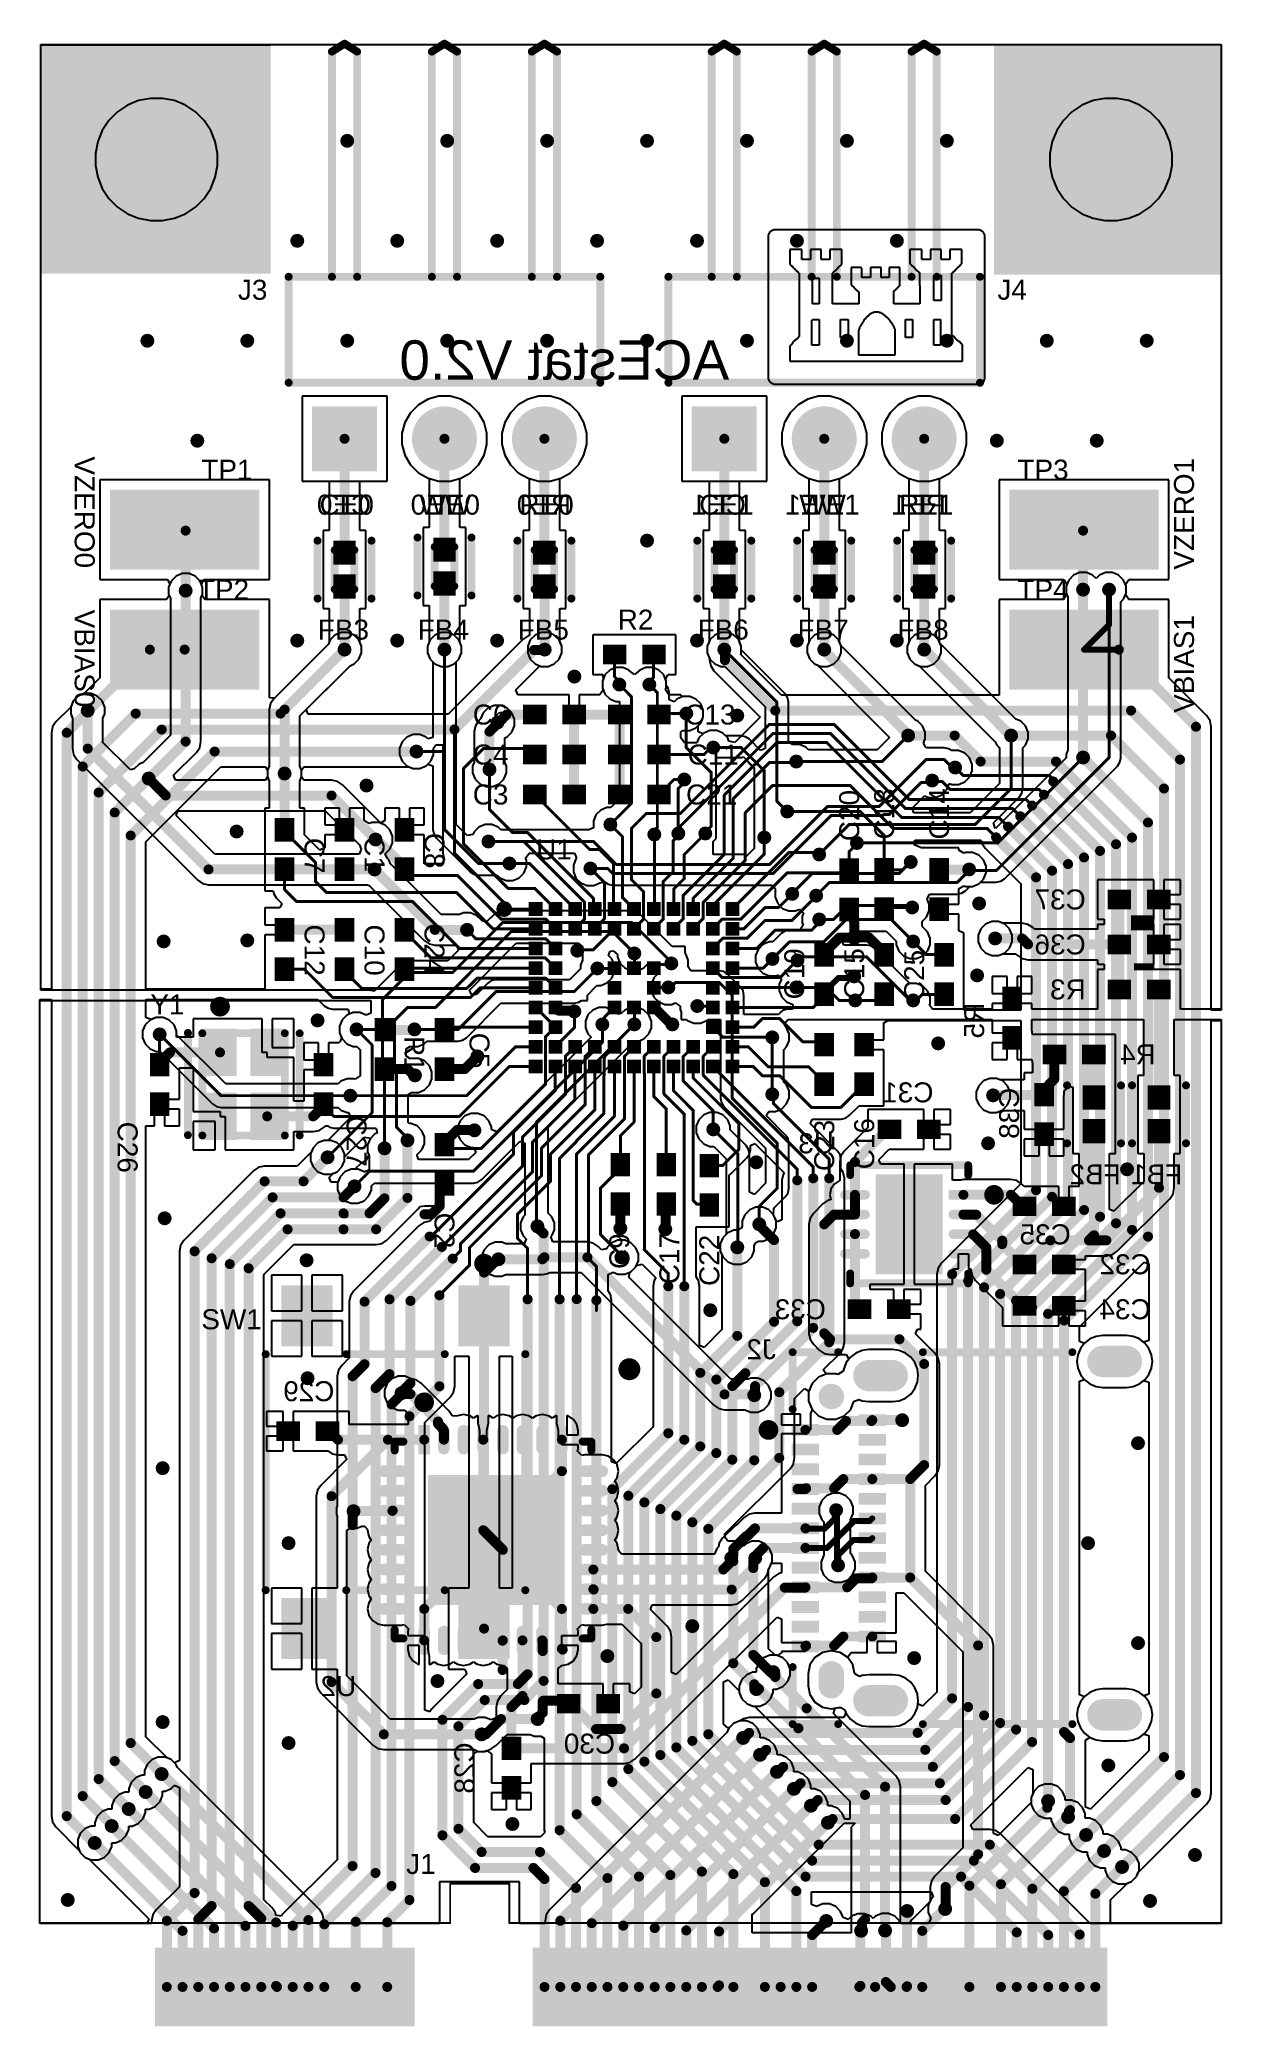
# Model space of a CAD drawing. Header units: millimetres. Extents: x -0.01 to 1.18, y 0.02 to 2.01.
import ezdxf

# ---------------------------------------------------------------- set-up
doc = ezdxf.new("R2010")
doc.units = ezdxf.units.MM
doc.header["$MEASUREMENT"] = 0
for name, color, linetype in [('BottomLayer', 5, 'Continuous'), ('BottomOverlay', 54, 'Continuous'), ('BottomPaste', 16, 'Continuous'), ('BottomSolder', 6, 'Continuous'), ('Mechanical2', 216, 'Continuous'), ('MultiLayer', 9, 'Continuous'), ('PadHoleLayer', 156, 'Continuous'), ('TopLayer', 1, 'Continuous'), ('TopOverlay', 2, 'Continuous'), ('TopPaste', 8, 'Continuous'), ('TopSolder', 216, 'Continuous'), ('ViaHoleLayer', 16, 'Continuous')]:
    doc.layers.add(name, color=color, linetype=linetype)
doc.styles.add('Arial', font='arial.ttf', dxfattribs={"height": 0.2})

msp = doc.modelspace()

# ---------------------------------------------------------------- texts
at = {"layer": 'BottomOverlay', "style": 'Arial', "text_generation_flag": 2}
for s, height, p in [('ACEstat V2.0', 0.03937, (0.685, 1.67)), ('C37', 0.02, (1.0417, 1.14)), ('C36', 0.02, (1.0417, 1.095)), ('R3', 0.02, (1.0417, 1.05)), ('R4', 0.02, (1.1117, 0.985)), ('C31', 0.02, (0.8893, 0.947)), ('U3', 0.02, (0.7897, 0.896)), ('FB2', 0.02, (1.0767, 0.865)), ('FB1', 0.02, (1.1383, 0.865)), ('C35', 0.02, (1.0267, 0.805)), ('C32', 0.02, (1.1067, 0.775)), ('C33', 0.02, (0.7817, 0.73)), ('C34', 0.02, (1.1067, 0.73)), ('J2', 0.02, (0.7317, 0.69)), ('C29', 0.02, (0.2899, 0.648)), ('U2', 0.02, (0.3117, 0.353)), ('C30', 0.02, (0.5707, 0.2954))]:
    msp.add_text(s, height=height, dxfattribs=at).set_placement(p)
for s, rotation, p in [('CE0', 360, (0.3267, 1.535)), ('WE0', 360, (0.4267, 1.535)), ('RE0', 360, (0.5267, 1.535)), ('CE1', 360, (0.7017, 1.535)), ('WE1', 360, (0.8017, 1.535)), ('RE1', 360, (0.9017, 1.535)), ('R5', 90, (0.94, 1.0467)), ('C38', 90, (0.975, 0.9617)), ('C28', 90.1447, (0.4299, 0.3067))]:
    msp.add_text(s, height=0.02, rotation=rotation, dxfattribs=at).set_placement(p)
at = {"layer": 'TopOverlay', "style": 'Arial'}
for s, p in [('J3', (0.1933, 1.75)), ('J4', (0.9533, 1.75)), ('TP3', (0.9733, 1.57)), ('TP1', (0.1567, 1.57)), ('CE0', (0.275, 1.535)), ('WE0', (0.375, 1.535)), ('RE0', (0.475, 1.535)), ('CE1', (0.655, 1.535)), ('WE1', (0.755, 1.535)), ('RE1', (0.855, 1.535)), ('TP2', (0.1533, 1.45)), ('TP4', (0.9733, 1.45)), ('R2', (0.5733, 1.42)), ('FB3', (0.2733, 1.41)), ('FB4', (0.3733, 1.41)), ('FB5', (0.4733, 1.41)), ('FB6', (0.6533, 1.41)), ('FB7', (0.7533, 1.41)), ('FB8', (0.8533, 1.41)), ('C6', (0.4283, 1.325)), ('C13', (0.64, 1.325)), ('C4', (0.4283, 1.285)), ('C11', (0.6433, 1.285)), ('C3', (0.4283, 1.245)), ('C21', (0.6417, 1.245)), ('U1', (0.4917, 1.19)), ('Y1', (0.1057, 1.035)), ('SW1', (0.1567, 0.72)), ('J1', (0.3617, 0.175))]:
    msp.add_text(s, height=0.02, dxfattribs=at).set_placement(p)
for s, rotation, p in [('VZERO0', 270, (0.03, 1.5933)), ('VZERO1', 90, (1.15, 1.48)), ('VBIAS0', 270, (0.03, 1.44)), ('VBIAS1', 90, (1.15, 1.3367)), ('C20', 90, (0.815, 1.2083)), ('C18', 90, (0.85, 1.21)), ('C14', 90, (0.905, 1.21)), ('C8', 270, (0.38, 1.2167)), ('C7', 270, (0.26, 1.2117)), ('C1', 270, (0.32, 1.2133)), ('C12', 270, (0.26, 1.125)), ('C10', 270, (0.32, 1.125)), ('C24', 270, (0.38, 1.1263)), ('C19', 90, (0.76, 1.05)), ('C15', 90, (0.82, 1.05)), ('C25', 90, (0.88, 1.0483)), ('C5', 270, (0.425, 1.0167)), ('R1', 270, (0.36, 1.0133)), ('C26', 270, (0.073, 0.9277)), ('C27', 270, (0.302, 0.9337)), ('C23', 90, (0.79, 0.8783)), ('C16', 90, (0.83, 0.88)), ('C2', 270, (0.39, 0.8367)), ('C9', 90, (0.585, 0.7803)), ('C17', 90, (0.635, 0.765)), ('C22', 90, (0.675, 0.7633))]:
    msp.add_text(s, height=0.02, rotation=rotation, dxfattribs=at).set_placement(p)

# ---------------------------------------------------------------- blocks, each defined once
blk = doc.blocks.new('0402_1')
at = {"layer": 'TopLayer'}
for points in [[(-0.0315, -0.0098), (-0.0315, 0.0098), (-0.0079, 0.0098), (-0.0079, -0.0098)], [(0.0079, -0.0098), (0.0079, 0.0098), (0.0315, 0.0098), (0.0315, -0.0098)]]:
    blk.add_hatch(color=1, dxfattribs=at).paths.add_polyline_path(points)
at = {"layer": 'TopPaste'}
for points in [[(-0.0315, -0.0098), (-0.0315, 0.0098), (-0.0079, 0.0098), (-0.0079, -0.0098)], [(0.0079, -0.0098), (0.0079, 0.0098), (0.0315, 0.0098), (0.0315, -0.0098)]]:
    blk.add_hatch(color=8, dxfattribs=at).paths.add_polyline_path(points)
blk = doc.blocks.new('0402_2')
at = {"layer": 'TopLayer'}
for points in [[(-0.0315, -0.0098), (-0.0315, 0.0098), (-0.0079, 0.0098), (-0.0079, -0.0098)], [(0.0079, -0.0098), (0.0079, 0.0098), (0.0315, 0.0098), (0.0315, -0.0098)]]:
    blk.add_hatch(color=1, dxfattribs=at).paths.add_polyline_path(points)
at = {"layer": 'TopPaste'}
for points in [[(-0.0315, -0.0098), (-0.0315, 0.0098), (-0.0079, 0.0098), (-0.0079, -0.0098)], [(0.0079, -0.0098), (0.0079, 0.0098), (0.0315, 0.0098), (0.0315, -0.0098)]]:
    blk.add_hatch(color=8, dxfattribs=at).paths.add_polyline_path(points)
blk = doc.blocks.new('0402_3')
at = {"layer": 'TopLayer'}
for points in [[(-0.0315, -0.0098), (-0.0315, 0.0098), (-0.0079, 0.0098), (-0.0079, -0.0098)], [(0.0079, -0.0098), (0.0079, 0.0098), (0.0315, 0.0098), (0.0315, -0.0098)]]:
    blk.add_hatch(color=1, dxfattribs=at).paths.add_polyline_path(points)
at = {"layer": 'TopPaste'}
for points in [[(-0.0315, -0.0098), (-0.0315, 0.0098), (-0.0079, 0.0098), (-0.0079, -0.0098)], [(0.0079, -0.0098), (0.0079, 0.0098), (0.0315, 0.0098), (0.0315, -0.0098)]]:
    blk.add_hatch(color=8, dxfattribs=at).paths.add_polyline_path(points)
blk = doc.blocks.new('FP_QFN_32_5_5_MFG_B_4')
at = {"layer": 'BottomLayer'}
h = blk.add_hatch(color=5, dxfattribs=at)
edge = h.paths.add_edge_path()
edge.add_arc((-0.0689, 0.0915), 0.00591, 180, 360)
edge.add_line((-0.063, 0.0915), (-0.063, 0.1093))
edge.add_arc((-0.0689, 0.1093), 0.00591, 0, 180)
edge.add_line((-0.0748, 0.1093), (-0.0748, 0.0915))
h = blk.add_hatch(color=5, dxfattribs=at)
edge = h.paths.add_edge_path()
edge.add_arc((-0.0492, 0.0915), 0.00591, 180, 360)
edge.add_line((-0.0433, 0.0915), (-0.0433, 0.1093))
edge.add_arc((-0.0492, 0.1093), 0.00591, 0, 180)
edge.add_line((-0.0551, 0.1093), (-0.0551, 0.0915))
h = blk.add_hatch(color=5, dxfattribs=at)
edge = h.paths.add_edge_path()
edge.add_arc((-0.0295, 0.0915), 0.00591, 180, 360)
edge.add_line((-0.0236, 0.0915), (-0.0236, 0.1093))
edge.add_arc((-0.0295, 0.1093), 0.00591, 0, 180)
edge.add_line((-0.0354, 0.1093), (-0.0354, 0.0915))
h = blk.add_hatch(color=5, dxfattribs=at)
edge = h.paths.add_edge_path()
edge.add_arc((-0.0098, 0.0915), 0.00591, 180, 360)
edge.add_line((-0.0039, 0.0915), (-0.0039, 0.1093))
edge.add_arc((-0.0098, 0.1093), 0.00591, 0, 180)
edge.add_line((-0.0157, 0.1093), (-0.0157, 0.0915))
h = blk.add_hatch(color=5, dxfattribs=at)
edge = h.paths.add_edge_path()
edge.add_arc((0.0098, 0.0915), 0.00591, 180, 360)
edge.add_line((0.0157, 0.0915), (0.0157, 0.1093))
edge.add_arc((0.0098, 0.1093), 0.00591, 0, 180)
edge.add_line((0.0039, 0.1093), (0.0039, 0.0915))
h = blk.add_hatch(color=5, dxfattribs=at)
edge = h.paths.add_edge_path()
edge.add_arc((0.0295, 0.0915), 0.00591, 180, 360)
edge.add_line((0.0354, 0.0915), (0.0354, 0.1093))
edge.add_arc((0.0295, 0.1093), 0.00591, 0, 180)
edge.add_line((0.0236, 0.1093), (0.0236, 0.0915))
h = blk.add_hatch(color=5, dxfattribs=at)
edge = h.paths.add_edge_path()
edge.add_arc((0.0492, 0.0915), 0.00591, 180, 360)
edge.add_line((0.0551, 0.0915), (0.0551, 0.1093))
edge.add_arc((0.0492, 0.1093), 0.00591, 0, 180)
edge.add_line((0.0433, 0.1093), (0.0433, 0.0915))
h = blk.add_hatch(color=5, dxfattribs=at)
edge = h.paths.add_edge_path()
edge.add_arc((0.0689, 0.0915), 0.00591, 180, 360)
edge.add_line((0.0748, 0.0915), (0.0748, 0.1093))
edge.add_arc((0.0689, 0.1093), 0.00591, 0, 180)
edge.add_line((0.063, 0.1093), (0.063, 0.0915))
h = blk.add_hatch(color=5, dxfattribs=at)
edge = h.paths.add_edge_path()
edge.add_arc((-0.1093, 0.0689), 0.00591, 90, 270)
edge.add_line((-0.1093, 0.063), (-0.0915, 0.063))
edge.add_arc((-0.0915, 0.0689), 0.00591, 270, 450)
edge.add_line((-0.0915, 0.0748), (-0.1093, 0.0748))
for points in [[(-0.065, 0.065), (0.065, 0.065), (0.065, -0.065), (-0.065, -0.065)], [(-0.1152, -0.063), (-0.0856, -0.063), (-0.0856, -0.0748), (-0.1152, -0.0748)]]:
    blk.add_hatch(color=5, dxfattribs=at).paths.add_polyline_path(points)
h = blk.add_hatch(color=5, dxfattribs=at)
edge = h.paths.add_edge_path()
edge.add_arc((0.0915, 0.0689), 0.00591, 90, 270)
edge.add_line((0.0915, 0.063), (0.1093, 0.063))
edge.add_arc((0.1093, 0.0689), 0.00591, 270, 450)
edge.add_line((0.1093, 0.0748), (0.0915, 0.0748))
h = blk.add_hatch(color=5, dxfattribs=at)
edge = h.paths.add_edge_path()
edge.add_arc((-0.1093, 0.0492), 0.00591, 90, 270)
edge.add_line((-0.1093, 0.0433), (-0.0915, 0.0433))
edge.add_arc((-0.0915, 0.0492), 0.00591, 270, 450)
edge.add_line((-0.0915, 0.0551), (-0.1093, 0.0551))
h = blk.add_hatch(color=5, dxfattribs=at)
edge = h.paths.add_edge_path()
edge.add_arc((0.0915, 0.0492), 0.00591, 90, 270)
edge.add_line((0.0915, 0.0433), (0.1093, 0.0433))
edge.add_arc((0.1093, 0.0492), 0.00591, 270, 450)
edge.add_line((0.1093, 0.0551), (0.0915, 0.0551))
h = blk.add_hatch(color=5, dxfattribs=at)
edge = h.paths.add_edge_path()
edge.add_arc((-0.1093, 0.0295), 0.00591, 90, 270)
edge.add_line((-0.1093, 0.0236), (-0.0915, 0.0236))
edge.add_arc((-0.0915, 0.0295), 0.00591, 270, 450)
edge.add_line((-0.0915, 0.0354), (-0.1093, 0.0354))
h = blk.add_hatch(color=5, dxfattribs=at)
edge = h.paths.add_edge_path()
edge.add_arc((0.0915, 0.0295), 0.00591, 90, 270)
edge.add_line((0.0915, 0.0236), (0.1093, 0.0236))
edge.add_arc((0.1093, 0.0295), 0.00591, 270, 450)
edge.add_line((0.1093, 0.0354), (0.0915, 0.0354))
h = blk.add_hatch(color=5, dxfattribs=at)
edge = h.paths.add_edge_path()
edge.add_arc((-0.1093, 0.0098), 0.00591, 90, 270)
edge.add_line((-0.1093, 0.0039), (-0.0915, 0.0039))
edge.add_arc((-0.0915, 0.0098), 0.00591, 270, 450)
edge.add_line((-0.0915, 0.0157), (-0.1093, 0.0157))
h = blk.add_hatch(color=5, dxfattribs=at)
edge = h.paths.add_edge_path()
edge.add_arc((0.0915, 0.0098), 0.00591, 90, 270)
edge.add_line((0.0915, 0.0039), (0.1093, 0.0039))
edge.add_arc((0.1093, 0.0098), 0.00591, 270, 450)
edge.add_line((0.1093, 0.0157), (0.0915, 0.0157))
h = blk.add_hatch(color=5, dxfattribs=at)
edge = h.paths.add_edge_path()
edge.add_arc((-0.1093, -0.0098), 0.00591, 90, 270)
edge.add_line((-0.1093, -0.0157), (-0.0915, -0.0157))
edge.add_arc((-0.0915, -0.0098), 0.00591, 270, 450)
edge.add_line((-0.0915, -0.0039), (-0.1093, -0.0039))
h = blk.add_hatch(color=5, dxfattribs=at)
edge = h.paths.add_edge_path()
edge.add_arc((0.0915, -0.0098), 0.00591, 90, 270)
edge.add_line((0.0915, -0.0157), (0.1093, -0.0157))
edge.add_arc((0.1093, -0.0098), 0.00591, 270, 450)
edge.add_line((0.1093, -0.0039), (0.0915, -0.0039))
h = blk.add_hatch(color=5, dxfattribs=at)
edge = h.paths.add_edge_path()
edge.add_arc((-0.1093, -0.0295), 0.00591, 90, 270)
edge.add_line((-0.1093, -0.0354), (-0.0915, -0.0354))
edge.add_arc((-0.0915, -0.0295), 0.00591, 270, 450)
edge.add_line((-0.0915, -0.0236), (-0.1093, -0.0236))
h = blk.add_hatch(color=5, dxfattribs=at)
edge = h.paths.add_edge_path()
edge.add_arc((0.0915, -0.0295), 0.00591, 90, 270)
edge.add_line((0.0915, -0.0354), (0.1093, -0.0354))
edge.add_arc((0.1093, -0.0295), 0.00591, 270, 450)
edge.add_line((0.1093, -0.0236), (0.0915, -0.0236))
h = blk.add_hatch(color=5, dxfattribs=at)
edge = h.paths.add_edge_path()
edge.add_arc((-0.1093, -0.0492), 0.00591, 90, 270)
edge.add_line((-0.1093, -0.0551), (-0.0915, -0.0551))
edge.add_arc((-0.0915, -0.0492), 0.00591, 270, 450)
edge.add_line((-0.0915, -0.0433), (-0.1093, -0.0433))
h = blk.add_hatch(color=5, dxfattribs=at)
edge = h.paths.add_edge_path()
edge.add_arc((0.0915, -0.0492), 0.00591, 90, 270)
edge.add_line((0.0915, -0.0551), (0.1093, -0.0551))
edge.add_arc((0.1093, -0.0492), 0.00591, 270, 450)
edge.add_line((0.1093, -0.0433), (0.0915, -0.0433))
h = blk.add_hatch(color=5, dxfattribs=at)
edge = h.paths.add_edge_path()
edge.add_arc((0.0915, -0.0689), 0.00591, 90, 270)
edge.add_line((0.0915, -0.0748), (0.1093, -0.0748))
edge.add_arc((0.1093, -0.0689), 0.00591, 270, 450)
edge.add_line((0.1093, -0.063), (0.0915, -0.063))
h = blk.add_hatch(color=5, dxfattribs=at)
edge = h.paths.add_edge_path()
edge.add_arc((-0.0689, -0.1093), 0.00591, 180, 360)
edge.add_line((-0.063, -0.1093), (-0.063, -0.0915))
edge.add_arc((-0.0689, -0.0915), 0.00591, 0, 180)
edge.add_line((-0.0748, -0.0915), (-0.0748, -0.1093))
h = blk.add_hatch(color=5, dxfattribs=at)
edge = h.paths.add_edge_path()
edge.add_arc((-0.0492, -0.1093), 0.00591, 180, 360)
edge.add_line((-0.0433, -0.1093), (-0.0433, -0.0915))
edge.add_arc((-0.0492, -0.0915), 0.00591, 0, 180)
edge.add_line((-0.0551, -0.0915), (-0.0551, -0.1093))
h = blk.add_hatch(color=5, dxfattribs=at)
edge = h.paths.add_edge_path()
edge.add_arc((-0.0295, -0.1093), 0.00591, 180, 360)
edge.add_line((-0.0236, -0.1093), (-0.0236, -0.0915))
edge.add_arc((-0.0295, -0.0915), 0.00591, 0, 180)
edge.add_line((-0.0354, -0.0915), (-0.0354, -0.1093))
h = blk.add_hatch(color=5, dxfattribs=at)
edge = h.paths.add_edge_path()
edge.add_arc((-0.0098, -0.1093), 0.00591, 180, 360)
edge.add_line((-0.0039, -0.1093), (-0.0039, -0.0915))
edge.add_arc((-0.0098, -0.0915), 0.00591, 0, 180)
edge.add_line((-0.0157, -0.0915), (-0.0157, -0.1093))
h = blk.add_hatch(color=5, dxfattribs=at)
edge = h.paths.add_edge_path()
edge.add_arc((0.0098, -0.1093), 0.00591, 180, 360)
edge.add_line((0.0157, -0.1093), (0.0157, -0.0915))
edge.add_arc((0.0098, -0.0915), 0.00591, 0, 180)
edge.add_line((0.0039, -0.0915), (0.0039, -0.1093))
h = blk.add_hatch(color=5, dxfattribs=at)
edge = h.paths.add_edge_path()
edge.add_arc((0.0295, -0.1093), 0.00591, 180, 360)
edge.add_line((0.0354, -0.1093), (0.0354, -0.0915))
edge.add_arc((0.0295, -0.0915), 0.00591, 0, 180)
edge.add_line((0.0236, -0.0915), (0.0236, -0.1093))
h = blk.add_hatch(color=5, dxfattribs=at)
edge = h.paths.add_edge_path()
edge.add_arc((0.0492, -0.1093), 0.00591, 180, 360)
edge.add_line((0.0551, -0.1093), (0.0551, -0.0915))
edge.add_arc((0.0492, -0.0915), 0.00591, 0, 180)
edge.add_line((0.0433, -0.0915), (0.0433, -0.1093))
h = blk.add_hatch(color=5, dxfattribs=at)
edge = h.paths.add_edge_path()
edge.add_arc((0.0689, -0.1093), 0.00591, 180, 360)
edge.add_line((0.0748, -0.1093), (0.0748, -0.0915))
edge.add_arc((0.0689, -0.0915), 0.00591, 0, 180)
edge.add_line((0.063, -0.0915), (0.063, -0.1093))
at = {"layer": 'BottomPaste'}
h = blk.add_hatch(color=16, dxfattribs=at)
edge = h.paths.add_edge_path()
edge.add_arc((-0.0689, 0.0915), 0.00591, 180, 360)
edge.add_line((-0.063, 0.0915), (-0.063, 0.1093))
edge.add_arc((-0.0689, 0.1093), 0.00591, 0, 180)
edge.add_line((-0.0748, 0.1093), (-0.0748, 0.0915))
h = blk.add_hatch(color=16, dxfattribs=at)
edge = h.paths.add_edge_path()
edge.add_arc((-0.0492, 0.0915), 0.00591, 180, 360)
edge.add_line((-0.0433, 0.0915), (-0.0433, 0.1093))
edge.add_arc((-0.0492, 0.1093), 0.00591, 0, 180)
edge.add_line((-0.0551, 0.1093), (-0.0551, 0.0915))
h = blk.add_hatch(color=16, dxfattribs=at)
edge = h.paths.add_edge_path()
edge.add_arc((-0.0295, 0.0915), 0.00591, 180, 360)
edge.add_line((-0.0236, 0.0915), (-0.0236, 0.1093))
edge.add_arc((-0.0295, 0.1093), 0.00591, 0, 180)
edge.add_line((-0.0354, 0.1093), (-0.0354, 0.0915))
h = blk.add_hatch(color=16, dxfattribs=at)
edge = h.paths.add_edge_path()
edge.add_arc((-0.0098, 0.0915), 0.00591, 180, 360)
edge.add_line((-0.0039, 0.0915), (-0.0039, 0.1093))
edge.add_arc((-0.0098, 0.1093), 0.00591, 0, 180)
edge.add_line((-0.0157, 0.1093), (-0.0157, 0.0915))
h = blk.add_hatch(color=16, dxfattribs=at)
edge = h.paths.add_edge_path()
edge.add_arc((0.0098, 0.0915), 0.00591, 180, 360)
edge.add_line((0.0157, 0.0915), (0.0157, 0.1093))
edge.add_arc((0.0098, 0.1093), 0.00591, 0, 180)
edge.add_line((0.0039, 0.1093), (0.0039, 0.0915))
h = blk.add_hatch(color=16, dxfattribs=at)
edge = h.paths.add_edge_path()
edge.add_arc((0.0295, 0.0915), 0.00591, 180, 360)
edge.add_line((0.0354, 0.0915), (0.0354, 0.1093))
edge.add_arc((0.0295, 0.1093), 0.00591, 0, 180)
edge.add_line((0.0236, 0.1093), (0.0236, 0.0915))
h = blk.add_hatch(color=16, dxfattribs=at)
edge = h.paths.add_edge_path()
edge.add_arc((0.0492, 0.0915), 0.00591, 180, 360)
edge.add_line((0.0551, 0.0915), (0.0551, 0.1093))
edge.add_arc((0.0492, 0.1093), 0.00591, 0, 180)
edge.add_line((0.0433, 0.1093), (0.0433, 0.0915))
h = blk.add_hatch(color=16, dxfattribs=at)
edge = h.paths.add_edge_path()
edge.add_arc((0.0689, 0.0915), 0.00591, 180, 360)
edge.add_line((0.0748, 0.0915), (0.0748, 0.1093))
edge.add_arc((0.0689, 0.1093), 0.00591, 0, 180)
edge.add_line((0.063, 0.1093), (0.063, 0.0915))
h = blk.add_hatch(color=16, dxfattribs=at)
edge = h.paths.add_edge_path()
edge.add_arc((-0.1093, 0.0689), 0.00591, 90, 270)
edge.add_line((-0.1093, 0.063), (-0.0915, 0.063))
edge.add_arc((-0.0915, 0.0689), 0.00591, 270, 450)
edge.add_line((-0.0915, 0.0748), (-0.1093, 0.0748))
for points in [[(-0.065, 0.065), (0.065, 0.065), (0.065, -0.065), (-0.065, -0.065)], [(-0.1152, -0.063), (-0.0856, -0.063), (-0.0856, -0.0748), (-0.1152, -0.0748)]]:
    blk.add_hatch(color=16, dxfattribs=at).paths.add_polyline_path(points)
h = blk.add_hatch(color=16, dxfattribs=at)
edge = h.paths.add_edge_path()
edge.add_arc((0.0915, 0.0689), 0.00591, 90, 270)
edge.add_line((0.0915, 0.063), (0.1093, 0.063))
edge.add_arc((0.1093, 0.0689), 0.00591, 270, 450)
edge.add_line((0.1093, 0.0748), (0.0915, 0.0748))
h = blk.add_hatch(color=16, dxfattribs=at)
edge = h.paths.add_edge_path()
edge.add_arc((-0.1093, 0.0492), 0.00591, 90, 270)
edge.add_line((-0.1093, 0.0433), (-0.0915, 0.0433))
edge.add_arc((-0.0915, 0.0492), 0.00591, 270, 450)
edge.add_line((-0.0915, 0.0551), (-0.1093, 0.0551))
h = blk.add_hatch(color=16, dxfattribs=at)
edge = h.paths.add_edge_path()
edge.add_arc((0.0915, 0.0492), 0.00591, 90, 270)
edge.add_line((0.0915, 0.0433), (0.1093, 0.0433))
edge.add_arc((0.1093, 0.0492), 0.00591, 270, 450)
edge.add_line((0.1093, 0.0551), (0.0915, 0.0551))
h = blk.add_hatch(color=16, dxfattribs=at)
edge = h.paths.add_edge_path()
edge.add_arc((-0.1093, 0.0295), 0.00591, 90, 270)
edge.add_line((-0.1093, 0.0236), (-0.0915, 0.0236))
edge.add_arc((-0.0915, 0.0295), 0.00591, 270, 450)
edge.add_line((-0.0915, 0.0354), (-0.1093, 0.0354))
h = blk.add_hatch(color=16, dxfattribs=at)
edge = h.paths.add_edge_path()
edge.add_arc((0.0915, 0.0295), 0.00591, 90, 270)
edge.add_line((0.0915, 0.0236), (0.1093, 0.0236))
edge.add_arc((0.1093, 0.0295), 0.00591, 270, 450)
edge.add_line((0.1093, 0.0354), (0.0915, 0.0354))
h = blk.add_hatch(color=16, dxfattribs=at)
edge = h.paths.add_edge_path()
edge.add_arc((-0.1093, 0.0098), 0.00591, 90, 270)
edge.add_line((-0.1093, 0.0039), (-0.0915, 0.0039))
edge.add_arc((-0.0915, 0.0098), 0.00591, 270, 450)
edge.add_line((-0.0915, 0.0157), (-0.1093, 0.0157))
h = blk.add_hatch(color=16, dxfattribs=at)
edge = h.paths.add_edge_path()
edge.add_arc((0.0915, 0.0098), 0.00591, 90, 270)
edge.add_line((0.0915, 0.0039), (0.1093, 0.0039))
edge.add_arc((0.1093, 0.0098), 0.00591, 270, 450)
edge.add_line((0.1093, 0.0157), (0.0915, 0.0157))
h = blk.add_hatch(color=16, dxfattribs=at)
edge = h.paths.add_edge_path()
edge.add_arc((-0.1093, -0.0098), 0.00591, 90, 270)
edge.add_line((-0.1093, -0.0157), (-0.0915, -0.0157))
edge.add_arc((-0.0915, -0.0098), 0.00591, 270, 450)
edge.add_line((-0.0915, -0.0039), (-0.1093, -0.0039))
h = blk.add_hatch(color=16, dxfattribs=at)
edge = h.paths.add_edge_path()
edge.add_arc((0.0915, -0.0098), 0.00591, 90, 270)
edge.add_line((0.0915, -0.0157), (0.1093, -0.0157))
edge.add_arc((0.1093, -0.0098), 0.00591, 270, 450)
edge.add_line((0.1093, -0.0039), (0.0915, -0.0039))
h = blk.add_hatch(color=16, dxfattribs=at)
edge = h.paths.add_edge_path()
edge.add_arc((-0.1093, -0.0295), 0.00591, 90, 270)
edge.add_line((-0.1093, -0.0354), (-0.0915, -0.0354))
edge.add_arc((-0.0915, -0.0295), 0.00591, 270, 450)
edge.add_line((-0.0915, -0.0236), (-0.1093, -0.0236))
h = blk.add_hatch(color=16, dxfattribs=at)
edge = h.paths.add_edge_path()
edge.add_arc((0.0915, -0.0295), 0.00591, 90, 270)
edge.add_line((0.0915, -0.0354), (0.1093, -0.0354))
edge.add_arc((0.1093, -0.0295), 0.00591, 270, 450)
edge.add_line((0.1093, -0.0236), (0.0915, -0.0236))
h = blk.add_hatch(color=16, dxfattribs=at)
edge = h.paths.add_edge_path()
edge.add_arc((-0.1093, -0.0492), 0.00591, 90, 270)
edge.add_line((-0.1093, -0.0551), (-0.0915, -0.0551))
edge.add_arc((-0.0915, -0.0492), 0.00591, 270, 450)
edge.add_line((-0.0915, -0.0433), (-0.1093, -0.0433))
h = blk.add_hatch(color=16, dxfattribs=at)
edge = h.paths.add_edge_path()
edge.add_arc((0.0915, -0.0492), 0.00591, 90, 270)
edge.add_line((0.0915, -0.0551), (0.1093, -0.0551))
edge.add_arc((0.1093, -0.0492), 0.00591, 270, 450)
edge.add_line((0.1093, -0.0433), (0.0915, -0.0433))
h = blk.add_hatch(color=16, dxfattribs=at)
edge = h.paths.add_edge_path()
edge.add_arc((0.0915, -0.0689), 0.00591, 90, 270)
edge.add_line((0.0915, -0.0748), (0.1093, -0.0748))
edge.add_arc((0.1093, -0.0689), 0.00591, 270, 450)
edge.add_line((0.1093, -0.063), (0.0915, -0.063))
h = blk.add_hatch(color=16, dxfattribs=at)
edge = h.paths.add_edge_path()
edge.add_arc((-0.0689, -0.1093), 0.00591, 180, 360)
edge.add_line((-0.063, -0.1093), (-0.063, -0.0915))
edge.add_arc((-0.0689, -0.0915), 0.00591, 0, 180)
edge.add_line((-0.0748, -0.0915), (-0.0748, -0.1093))
h = blk.add_hatch(color=16, dxfattribs=at)
edge = h.paths.add_edge_path()
edge.add_arc((-0.0492, -0.1093), 0.00591, 180, 360)
edge.add_line((-0.0433, -0.1093), (-0.0433, -0.0915))
edge.add_arc((-0.0492, -0.0915), 0.00591, 0, 180)
edge.add_line((-0.0551, -0.0915), (-0.0551, -0.1093))
h = blk.add_hatch(color=16, dxfattribs=at)
edge = h.paths.add_edge_path()
edge.add_arc((-0.0295, -0.1093), 0.00591, 180, 360)
edge.add_line((-0.0236, -0.1093), (-0.0236, -0.0915))
edge.add_arc((-0.0295, -0.0915), 0.00591, 0, 180)
edge.add_line((-0.0354, -0.0915), (-0.0354, -0.1093))
h = blk.add_hatch(color=16, dxfattribs=at)
edge = h.paths.add_edge_path()
edge.add_arc((-0.0098, -0.1093), 0.00591, 180, 360)
edge.add_line((-0.0039, -0.1093), (-0.0039, -0.0915))
edge.add_arc((-0.0098, -0.0915), 0.00591, 0, 180)
edge.add_line((-0.0157, -0.0915), (-0.0157, -0.1093))
h = blk.add_hatch(color=16, dxfattribs=at)
edge = h.paths.add_edge_path()
edge.add_arc((0.0098, -0.1093), 0.00591, 180, 360)
edge.add_line((0.0157, -0.1093), (0.0157, -0.0915))
edge.add_arc((0.0098, -0.0915), 0.00591, 0, 180)
edge.add_line((0.0039, -0.0915), (0.0039, -0.1093))
h = blk.add_hatch(color=16, dxfattribs=at)
edge = h.paths.add_edge_path()
edge.add_arc((0.0295, -0.1093), 0.00591, 180, 360)
edge.add_line((0.0354, -0.1093), (0.0354, -0.0915))
edge.add_arc((0.0295, -0.0915), 0.00591, 0, 180)
edge.add_line((0.0236, -0.0915), (0.0236, -0.1093))
h = blk.add_hatch(color=16, dxfattribs=at)
edge = h.paths.add_edge_path()
edge.add_arc((0.0492, -0.1093), 0.00591, 180, 360)
edge.add_line((0.0551, -0.1093), (0.0551, -0.0915))
edge.add_arc((0.0492, -0.0915), 0.00591, 0, 180)
edge.add_line((0.0433, -0.0915), (0.0433, -0.1093))
h = blk.add_hatch(color=16, dxfattribs=at)
edge = h.paths.add_edge_path()
edge.add_arc((0.0689, -0.1093), 0.00591, 180, 360)
edge.add_line((0.0748, -0.1093), (0.0748, -0.0915))
edge.add_arc((0.0689, -0.0915), 0.00591, 0, 180)
edge.add_line((0.063, -0.0915), (0.063, -0.1093))
at = {"layer": 'BottomSolder'}
h = blk.add_hatch(color=6, dxfattribs=at)
edge = h.paths.add_edge_path()
edge.add_arc((-0.0689, 0.0915), 0.00591, 180, 360)
edge.add_line((-0.063, 0.0915), (-0.063, 0.1093))
edge.add_arc((-0.0689, 0.1093), 0.00591, 0, 180)
edge.add_line((-0.0748, 0.1093), (-0.0748, 0.0915))
h = blk.add_hatch(color=6, dxfattribs=at)
edge = h.paths.add_edge_path()
edge.add_arc((-0.0492, 0.0915), 0.00591, 180, 360)
edge.add_line((-0.0433, 0.0915), (-0.0433, 0.1093))
edge.add_arc((-0.0492, 0.1093), 0.00591, 0, 180)
edge.add_line((-0.0551, 0.1093), (-0.0551, 0.0915))
h = blk.add_hatch(color=6, dxfattribs=at)
edge = h.paths.add_edge_path()
edge.add_arc((-0.0295, 0.0915), 0.00591, 180, 360)
edge.add_line((-0.0236, 0.0915), (-0.0236, 0.1093))
edge.add_arc((-0.0295, 0.1093), 0.00591, 0, 180)
edge.add_line((-0.0354, 0.1093), (-0.0354, 0.0915))
h = blk.add_hatch(color=6, dxfattribs=at)
edge = h.paths.add_edge_path()
edge.add_arc((-0.0098, 0.0915), 0.00591, 180, 360)
edge.add_line((-0.0039, 0.0915), (-0.0039, 0.1093))
edge.add_arc((-0.0098, 0.1093), 0.00591, 0, 180)
edge.add_line((-0.0157, 0.1093), (-0.0157, 0.0915))
h = blk.add_hatch(color=6, dxfattribs=at)
edge = h.paths.add_edge_path()
edge.add_arc((0.0098, 0.0915), 0.00591, 180, 360)
edge.add_line((0.0157, 0.0915), (0.0157, 0.1093))
edge.add_arc((0.0098, 0.1093), 0.00591, 0, 180)
edge.add_line((0.0039, 0.1093), (0.0039, 0.0915))
h = blk.add_hatch(color=6, dxfattribs=at)
edge = h.paths.add_edge_path()
edge.add_arc((0.0295, 0.0915), 0.00591, 180, 360)
edge.add_line((0.0354, 0.0915), (0.0354, 0.1093))
edge.add_arc((0.0295, 0.1093), 0.00591, 0, 180)
edge.add_line((0.0236, 0.1093), (0.0236, 0.0915))
h = blk.add_hatch(color=6, dxfattribs=at)
edge = h.paths.add_edge_path()
edge.add_arc((0.0492, 0.0915), 0.00591, 180, 360)
edge.add_line((0.0551, 0.0915), (0.0551, 0.1093))
edge.add_arc((0.0492, 0.1093), 0.00591, 0, 180)
edge.add_line((0.0433, 0.1093), (0.0433, 0.0915))
h = blk.add_hatch(color=6, dxfattribs=at)
edge = h.paths.add_edge_path()
edge.add_arc((0.0689, 0.0915), 0.00591, 180, 360)
edge.add_line((0.0748, 0.0915), (0.0748, 0.1093))
edge.add_arc((0.0689, 0.1093), 0.00591, 0, 180)
edge.add_line((0.063, 0.1093), (0.063, 0.0915))
h = blk.add_hatch(color=6, dxfattribs=at)
edge = h.paths.add_edge_path()
edge.add_arc((-0.1093, 0.0689), 0.00591, 90, 270)
edge.add_line((-0.1093, 0.063), (-0.0915, 0.063))
edge.add_arc((-0.0915, 0.0689), 0.00591, 270, 450)
edge.add_line((-0.0915, 0.0748), (-0.1093, 0.0748))
for points in [[(-0.065, 0.065), (0.065, 0.065), (0.065, -0.065), (-0.065, -0.065)], [(-0.1152, -0.063), (-0.0856, -0.063), (-0.0856, -0.0748), (-0.1152, -0.0748)]]:
    blk.add_hatch(color=6, dxfattribs=at).paths.add_polyline_path(points)
h = blk.add_hatch(color=6, dxfattribs=at)
edge = h.paths.add_edge_path()
edge.add_arc((0.0915, 0.0689), 0.00591, 90, 270)
edge.add_line((0.0915, 0.063), (0.1093, 0.063))
edge.add_arc((0.1093, 0.0689), 0.00591, 270, 450)
edge.add_line((0.1093, 0.0748), (0.0915, 0.0748))
h = blk.add_hatch(color=6, dxfattribs=at)
edge = h.paths.add_edge_path()
edge.add_arc((-0.1093, 0.0492), 0.00591, 90, 270)
edge.add_line((-0.1093, 0.0433), (-0.0915, 0.0433))
edge.add_arc((-0.0915, 0.0492), 0.00591, 270, 450)
edge.add_line((-0.0915, 0.0551), (-0.1093, 0.0551))
h = blk.add_hatch(color=6, dxfattribs=at)
edge = h.paths.add_edge_path()
edge.add_arc((0.0915, 0.0492), 0.00591, 90, 270)
edge.add_line((0.0915, 0.0433), (0.1093, 0.0433))
edge.add_arc((0.1093, 0.0492), 0.00591, 270, 450)
edge.add_line((0.1093, 0.0551), (0.0915, 0.0551))
h = blk.add_hatch(color=6, dxfattribs=at)
edge = h.paths.add_edge_path()
edge.add_arc((-0.1093, 0.0295), 0.00591, 90, 270)
edge.add_line((-0.1093, 0.0236), (-0.0915, 0.0236))
edge.add_arc((-0.0915, 0.0295), 0.00591, 270, 450)
edge.add_line((-0.0915, 0.0354), (-0.1093, 0.0354))
h = blk.add_hatch(color=6, dxfattribs=at)
edge = h.paths.add_edge_path()
edge.add_arc((0.0915, 0.0295), 0.00591, 90, 270)
edge.add_line((0.0915, 0.0236), (0.1093, 0.0236))
edge.add_arc((0.1093, 0.0295), 0.00591, 270, 450)
edge.add_line((0.1093, 0.0354), (0.0915, 0.0354))
h = blk.add_hatch(color=6, dxfattribs=at)
edge = h.paths.add_edge_path()
edge.add_arc((-0.1093, 0.0098), 0.00591, 90, 270)
edge.add_line((-0.1093, 0.0039), (-0.0915, 0.0039))
edge.add_arc((-0.0915, 0.0098), 0.00591, 270, 450)
edge.add_line((-0.0915, 0.0157), (-0.1093, 0.0157))
h = blk.add_hatch(color=6, dxfattribs=at)
edge = h.paths.add_edge_path()
edge.add_arc((0.0915, 0.0098), 0.00591, 90, 270)
edge.add_line((0.0915, 0.0039), (0.1093, 0.0039))
edge.add_arc((0.1093, 0.0098), 0.00591, 270, 450)
edge.add_line((0.1093, 0.0157), (0.0915, 0.0157))
h = blk.add_hatch(color=6, dxfattribs=at)
edge = h.paths.add_edge_path()
edge.add_arc((-0.1093, -0.0098), 0.00591, 90, 270)
edge.add_line((-0.1093, -0.0157), (-0.0915, -0.0157))
edge.add_arc((-0.0915, -0.0098), 0.00591, 270, 450)
edge.add_line((-0.0915, -0.0039), (-0.1093, -0.0039))
h = blk.add_hatch(color=6, dxfattribs=at)
edge = h.paths.add_edge_path()
edge.add_arc((0.0915, -0.0098), 0.00591, 90, 270)
edge.add_line((0.0915, -0.0157), (0.1093, -0.0157))
edge.add_arc((0.1093, -0.0098), 0.00591, 270, 450)
edge.add_line((0.1093, -0.0039), (0.0915, -0.0039))
h = blk.add_hatch(color=6, dxfattribs=at)
edge = h.paths.add_edge_path()
edge.add_arc((-0.1093, -0.0295), 0.00591, 90, 270)
edge.add_line((-0.1093, -0.0354), (-0.0915, -0.0354))
edge.add_arc((-0.0915, -0.0295), 0.00591, 270, 450)
edge.add_line((-0.0915, -0.0236), (-0.1093, -0.0236))
h = blk.add_hatch(color=6, dxfattribs=at)
edge = h.paths.add_edge_path()
edge.add_arc((0.0915, -0.0295), 0.00591, 90, 270)
edge.add_line((0.0915, -0.0354), (0.1093, -0.0354))
edge.add_arc((0.1093, -0.0295), 0.00591, 270, 450)
edge.add_line((0.1093, -0.0236), (0.0915, -0.0236))
h = blk.add_hatch(color=6, dxfattribs=at)
edge = h.paths.add_edge_path()
edge.add_arc((-0.1093, -0.0492), 0.00591, 90, 270)
edge.add_line((-0.1093, -0.0551), (-0.0915, -0.0551))
edge.add_arc((-0.0915, -0.0492), 0.00591, 270, 450)
edge.add_line((-0.0915, -0.0433), (-0.1093, -0.0433))
h = blk.add_hatch(color=6, dxfattribs=at)
edge = h.paths.add_edge_path()
edge.add_arc((0.0915, -0.0492), 0.00591, 90, 270)
edge.add_line((0.0915, -0.0551), (0.1093, -0.0551))
edge.add_arc((0.1093, -0.0492), 0.00591, 270, 450)
edge.add_line((0.1093, -0.0433), (0.0915, -0.0433))
h = blk.add_hatch(color=6, dxfattribs=at)
edge = h.paths.add_edge_path()
edge.add_arc((0.0915, -0.0689), 0.00591, 90, 270)
edge.add_line((0.0915, -0.0748), (0.1093, -0.0748))
edge.add_arc((0.1093, -0.0689), 0.00591, 270, 450)
edge.add_line((0.1093, -0.063), (0.0915, -0.063))
h = blk.add_hatch(color=6, dxfattribs=at)
edge = h.paths.add_edge_path()
edge.add_arc((-0.0689, -0.1093), 0.00591, 180, 360)
edge.add_line((-0.063, -0.1093), (-0.063, -0.0915))
edge.add_arc((-0.0689, -0.0915), 0.00591, 0, 180)
edge.add_line((-0.0748, -0.0915), (-0.0748, -0.1093))
h = blk.add_hatch(color=6, dxfattribs=at)
edge = h.paths.add_edge_path()
edge.add_arc((-0.0492, -0.1093), 0.00591, 180, 360)
edge.add_line((-0.0433, -0.1093), (-0.0433, -0.0915))
edge.add_arc((-0.0492, -0.0915), 0.00591, 0, 180)
edge.add_line((-0.0551, -0.0915), (-0.0551, -0.1093))
h = blk.add_hatch(color=6, dxfattribs=at)
edge = h.paths.add_edge_path()
edge.add_arc((-0.0295, -0.1093), 0.00591, 180, 360)
edge.add_line((-0.0236, -0.1093), (-0.0236, -0.0915))
edge.add_arc((-0.0295, -0.0915), 0.00591, 0, 180)
edge.add_line((-0.0354, -0.0915), (-0.0354, -0.1093))
h = blk.add_hatch(color=6, dxfattribs=at)
edge = h.paths.add_edge_path()
edge.add_arc((-0.0098, -0.1093), 0.00591, 180, 360)
edge.add_line((-0.0039, -0.1093), (-0.0039, -0.0915))
edge.add_arc((-0.0098, -0.0915), 0.00591, 0, 180)
edge.add_line((-0.0157, -0.0915), (-0.0157, -0.1093))
h = blk.add_hatch(color=6, dxfattribs=at)
edge = h.paths.add_edge_path()
edge.add_arc((0.0098, -0.1093), 0.00591, 180, 360)
edge.add_line((0.0157, -0.1093), (0.0157, -0.0915))
edge.add_arc((0.0098, -0.0915), 0.00591, 0, 180)
edge.add_line((0.0039, -0.0915), (0.0039, -0.1093))
h = blk.add_hatch(color=6, dxfattribs=at)
edge = h.paths.add_edge_path()
edge.add_arc((0.0295, -0.1093), 0.00591, 180, 360)
edge.add_line((0.0354, -0.1093), (0.0354, -0.0915))
edge.add_arc((0.0295, -0.0915), 0.00591, 0, 180)
edge.add_line((0.0236, -0.0915), (0.0236, -0.1093))
h = blk.add_hatch(color=6, dxfattribs=at)
edge = h.paths.add_edge_path()
edge.add_arc((0.0492, -0.1093), 0.00591, 180, 360)
edge.add_line((0.0551, -0.1093), (0.0551, -0.0915))
edge.add_arc((0.0492, -0.0915), 0.00591, 0, 180)
edge.add_line((0.0433, -0.0915), (0.0433, -0.1093))
h = blk.add_hatch(color=6, dxfattribs=at)
edge = h.paths.add_edge_path()
edge.add_arc((0.0689, -0.1093), 0.00591, 180, 360)
edge.add_line((0.0748, -0.1093), (0.0748, -0.0915))
edge.add_arc((0.0689, -0.0915), 0.00591, 0, 180)
edge.add_line((0.063, -0.0915), (0.063, -0.1093))
at = {"layer": 'BottomOverlay', "const_width": 0.00787}
for points in [[(-0.0984, 0.0896), (-0.0984, 0.0984)], [(-0.0896, 0.0984), (-0.0984, 0.0984)], [(0.0984, 0.0984), (0.0896, 0.0984)], [(0.0984, 0.0896), (0.0984, 0.0984)], [(-0.0984, -0.0984), (-0.0984, -0.0896)], [(-0.0896, -0.0984), (-0.0984, -0.0984)], [(0.0984, -0.0984), (0.0896, -0.0984)], [(0.0984, -0.0984), (0.0984, -0.0896)]]:
    blk.add_lwpolyline(points, dxfattribs=at)
at = {"layer": 'BottomOverlay'}
for points, const_width in [([(-0.1004, 0.0984, 1), (-0.0965, 0.0984, 1)], 0.00394), ([(-0.1004, 0.0984, 1), (-0.0965, 0.0984, 1)], 0.00394), ([(-0.0915, 0.0984, 1), (-0.0876, 0.0984, 1)], 0.00394), ([(0.0876, 0.0984, 1), (0.0915, 0.0984, 1)], 0.00394), ([(0.0965, 0.0984, 1), (0.1004, 0.0984, 1)], 0.00394), ([(0.0965, 0.0984, 1), (0.1004, 0.0984, 1)], 0.00394), ([(-0.1004, 0.0896, 1), (-0.0965, 0.0896, 1)], 0.00394), ([(0.0965, 0.0896, 1), (0.1004, 0.0896, 1)], 0.00394), ([(-0.1329, -0.0689, 1), (-0.1427, -0.0689, 1)], 0.00984), ([(-0.1452, -0.0689, 1), (-0.1403, -0.0689, 1)], 0.00492), ([(-0.1353, -0.0689, 1), (-0.1304, -0.0689, 1)], 0.00492), ([(-0.1004, -0.0896, 1), (-0.0965, -0.0896, 1)], 0.00394), ([(-0.1004, -0.0984, 1), (-0.0965, -0.0984, 1)], 0.00394), ([(-0.1004, -0.0984, 1), (-0.0965, -0.0984, 1)], 0.00394), ([(-0.0915, -0.0984, 1), (-0.0876, -0.0984, 1)], 0.00394), ([(0.0876, -0.0984, 1), (0.0915, -0.0984, 1)], 0.00394), ([(0.0965, -0.0896, 1), (0.1004, -0.0896, 1)], 0.00394), ([(0.0965, -0.0984, 1), (0.1004, -0.0984, 1)], 0.00394), ([(0.0965, -0.0984, 1), (0.1004, -0.0984, 1)], 0.00394)]:
    blk.add_lwpolyline(points, format="xyb", close=True, dxfattribs=dict(at, const_width=const_width))
blk = doc.blocks.new('0402_5')
at = {"layer": 'TopLayer'}
for points in [[(-0.0315, -0.0098), (-0.0315, 0.0098), (-0.0079, 0.0098), (-0.0079, -0.0098)], [(0.0079, -0.0098), (0.0079, 0.0098), (0.0315, 0.0098), (0.0315, -0.0098)]]:
    blk.add_hatch(color=1, dxfattribs=at).paths.add_polyline_path(points)
at = {"layer": 'TopPaste'}
for points in [[(-0.0315, -0.0098), (-0.0315, 0.0098), (-0.0079, 0.0098), (-0.0079, -0.0098)], [(0.0079, -0.0098), (0.0079, 0.0098), (0.0315, 0.0098), (0.0315, -0.0098)]]:
    blk.add_hatch(color=8, dxfattribs=at).paths.add_polyline_path(points)
blk = doc.blocks.new('FP_12401610E4_2A_MFG_B_6')
at = {"layer": 'BottomLayer'}
h = blk.add_hatch(color=5, dxfattribs=at)
edge = h.paths.add_edge_path()
edge.add_arc((-0.1768, 0.1234), 0.0157, 90, 180)
edge.add_line((-0.1925, 0.1234), (-0.1925, 0.0998))
edge.add_arc((-0.1768, 0.0998), 0.0157, 180, 270)
edge.add_line((-0.1768, 0.0841), (-0.1768, 0.0841))
edge.add_arc((-0.1768, 0.0998), 0.0157, 270, 360)
edge.add_line((-0.161, 0.0998), (-0.161, 0.1234))
edge.add_arc((-0.1768, 0.1234), 0.0157, 0, 90)
edge.add_line((-0.1768, 0.1392), (-0.1768, 0.1392))
h = blk.add_hatch(color=5, dxfattribs=at)
edge = h.paths.add_edge_path()
edge.add_arc((0.1768, 0.1234), 0.0157, 90, 180)
edge.add_line((0.161, 0.1234), (0.161, 0.0998))
edge.add_arc((0.1768, 0.0998), 0.0157, 180, 270)
edge.add_line((0.1768, 0.0841), (0.1768, 0.0841))
edge.add_arc((0.1768, 0.0998), 0.0157, 270, 360)
edge.add_line((0.1925, 0.0998), (0.1925, 0.1234))
edge.add_arc((0.1768, 0.1234), 0.0157, 0, 90)
edge.add_line((0.1768, 0.1392), (0.1768, 0.1392))
h = blk.add_hatch(color=5, dxfattribs=at)
edge = h.paths.add_edge_path()
edge.add_arc((-0.1626, -0.1108), 0.0157, 90, 180)
edge.add_line((-0.1783, -0.1108), (-0.1783, -0.1344))
edge.add_arc((-0.1626, -0.1344), 0.0157, 180, 270)
edge.add_line((-0.1626, -0.1502), (-0.1626, -0.1502))
edge.add_arc((-0.1626, -0.1344), 0.0157, 270, 360)
edge.add_line((-0.1469, -0.1344), (-0.1469, -0.1108))
edge.add_arc((-0.1626, -0.1108), 0.0157, 0, 90)
edge.add_line((-0.1626, -0.0951), (-0.1626, -0.0951))
h = blk.add_hatch(color=5, dxfattribs=at)
edge = h.paths.add_edge_path()
edge.add_arc((0.1626, -0.1108), 0.0157, 90, 180)
edge.add_line((0.1469, -0.1108), (0.1469, -0.1344))
edge.add_arc((0.1626, -0.1344), 0.0157, 180, 270)
edge.add_line((0.1626, -0.1502), (0.1626, -0.1502))
edge.add_arc((0.1626, -0.1344), 0.0157, 270, 360)
edge.add_line((0.1783, -0.1344), (0.1783, -0.1108))
edge.add_arc((0.1626, -0.1108), 0.0157, 0, 90)
edge.add_line((0.1626, -0.0951), (0.1626, -0.0951))
for points in [[(-0.124, -0.1171), (-0.1122, -0.1171), (-0.1122, -0.1447), (-0.124, -0.1447)], [(-0.1043, -0.1171), (-0.0925, -0.1171), (-0.0925, -0.1447), (-0.1043, -0.1447)], [(-0.0846, -0.1171), (-0.0728, -0.1171), (-0.0728, -0.1447), (-0.0846, -0.1447)], [(-0.065, -0.1171), (-0.0531, -0.1171), (-0.0531, -0.1447), (-0.065, -0.1447)], [(-0.0453, -0.1171), (-0.0335, -0.1171), (-0.0335, -0.1447), (-0.0453, -0.1447)], [(-0.0256, -0.1171), (-0.0138, -0.1171), (-0.0138, -0.1447), (-0.0256, -0.1447)], [(-0.0059, -0.1171), (0.0059, -0.1171), (0.0059, -0.1447), (-0.0059, -0.1447)], [(0.0138, -0.1171), (0.0256, -0.1171), (0.0256, -0.1447), (0.0138, -0.1447)], [(0.0335, -0.1171), (0.0453, -0.1171), (0.0453, -0.1447), (0.0335, -0.1447)], [(0.0531, -0.1171), (0.065, -0.1171), (0.065, -0.1447), (0.0531, -0.1447)], [(0.0728, -0.1171), (0.0846, -0.1171), (0.0846, -0.1447), (0.0728, -0.1447)], [(0.0925, -0.1171), (0.1043, -0.1171), (0.1043, -0.1447), (0.0925, -0.1447)], [(-0.1142, -0.1841), (-0.1024, -0.1841), (-0.1024, -0.2116), (-0.1142, -0.2116)], [(-0.0945, -0.1841), (-0.0827, -0.1841), (-0.0827, -0.2116), (-0.0945, -0.2116)], [(-0.0748, -0.1841), (-0.063, -0.1841), (-0.063, -0.2116), (-0.0748, -0.2116)], [(-0.0551, -0.1841), (-0.0433, -0.1841), (-0.0433, -0.2116), (-0.0551, -0.2116)], [(-0.0354, -0.1841), (-0.0236, -0.1841), (-0.0236, -0.2116), (-0.0354, -0.2116)], [(-0.0157, -0.1841), (-0.0039, -0.1841), (-0.0039, -0.2116), (-0.0157, -0.2116)], [(0.0039, -0.1841), (0.0157, -0.1841), (0.0157, -0.2116), (0.0039, -0.2116)], [(0.0236, -0.1841), (0.0354, -0.1841), (0.0354, -0.2116), (0.0236, -0.2116)], [(0.0433, -0.1841), (0.0551, -0.1841), (0.0551, -0.2116), (0.0433, -0.2116)], [(0.063, -0.1841), (0.0748, -0.1841), (0.0748, -0.2116), (0.063, -0.2116)], [(0.0827, -0.1841), (0.0945, -0.1841), (0.0945, -0.2116), (0.0827, -0.2116)], [(0.1024, -0.1841), (0.1142, -0.1841), (0.1142, -0.2116), (0.1024, -0.2116)]]:
    blk.add_hatch(color=5, dxfattribs=at).paths.add_polyline_path(points)
h = blk.add_hatch(color=5, dxfattribs=at)
edge = h.paths.add_edge_path()
edge.add_arc((-0.1417, -0.1719), 0.0128, 0, 360)
h = blk.add_hatch(color=5, dxfattribs=at)
edge = h.paths.add_edge_path()
edge.add_arc((0.1358, -0.1719), 0.0128, 90, 270)
edge.add_line((0.1358, -0.1846), (0.1476, -0.1846))
edge.add_arc((0.1476, -0.1719), 0.0128, 270, 450)
edge.add_line((0.1476, -0.1591), (0.1358, -0.1591))
at = {"layer": 'BottomPaste'}
for points in [[(-0.124, -0.1171), (-0.1122, -0.1171), (-0.1122, -0.1447), (-0.124, -0.1447)], [(-0.1043, -0.1171), (-0.0925, -0.1171), (-0.0925, -0.1447), (-0.1043, -0.1447)], [(-0.0846, -0.1171), (-0.0728, -0.1171), (-0.0728, -0.1447), (-0.0846, -0.1447)], [(-0.065, -0.1171), (-0.0531, -0.1171), (-0.0531, -0.1447), (-0.065, -0.1447)], [(-0.0453, -0.1171), (-0.0335, -0.1171), (-0.0335, -0.1447), (-0.0453, -0.1447)], [(-0.0256, -0.1171), (-0.0138, -0.1171), (-0.0138, -0.1447), (-0.0256, -0.1447)], [(-0.0059, -0.1171), (0.0059, -0.1171), (0.0059, -0.1447), (-0.0059, -0.1447)], [(0.0138, -0.1171), (0.0256, -0.1171), (0.0256, -0.1447), (0.0138, -0.1447)], [(0.0335, -0.1171), (0.0453, -0.1171), (0.0453, -0.1447), (0.0335, -0.1447)], [(0.0531, -0.1171), (0.065, -0.1171), (0.065, -0.1447), (0.0531, -0.1447)], [(0.0728, -0.1171), (0.0846, -0.1171), (0.0846, -0.1447), (0.0728, -0.1447)], [(0.0925, -0.1171), (0.1043, -0.1171), (0.1043, -0.1447), (0.0925, -0.1447)], [(-0.1142, -0.1841), (-0.1024, -0.1841), (-0.1024, -0.2116), (-0.1142, -0.2116)], [(-0.0945, -0.1841), (-0.0827, -0.1841), (-0.0827, -0.2116), (-0.0945, -0.2116)], [(-0.0748, -0.1841), (-0.063, -0.1841), (-0.063, -0.2116), (-0.0748, -0.2116)], [(-0.0551, -0.1841), (-0.0433, -0.1841), (-0.0433, -0.2116), (-0.0551, -0.2116)], [(-0.0354, -0.1841), (-0.0236, -0.1841), (-0.0236, -0.2116), (-0.0354, -0.2116)], [(-0.0157, -0.1841), (-0.0039, -0.1841), (-0.0039, -0.2116), (-0.0157, -0.2116)], [(0.0039, -0.1841), (0.0157, -0.1841), (0.0157, -0.2116), (0.0039, -0.2116)], [(0.0236, -0.1841), (0.0354, -0.1841), (0.0354, -0.2116), (0.0236, -0.2116)], [(0.0433, -0.1841), (0.0551, -0.1841), (0.0551, -0.2116), (0.0433, -0.2116)], [(0.063, -0.1841), (0.0748, -0.1841), (0.0748, -0.2116), (0.063, -0.2116)], [(0.0827, -0.1841), (0.0945, -0.1841), (0.0945, -0.2116), (0.0827, -0.2116)], [(0.1024, -0.1841), (0.1142, -0.1841), (0.1142, -0.2116), (0.1024, -0.2116)]]:
    blk.add_hatch(color=16, dxfattribs=at).paths.add_polyline_path(points)
at = {"layer": 'BottomSolder'}
h = blk.add_hatch(color=6, dxfattribs=at)
edge = h.paths.add_edge_path()
edge.add_arc((-0.1768, 0.1234), 0.0157, 90, 180)
edge.add_line((-0.1925, 0.1234), (-0.1925, 0.0998))
edge.add_arc((-0.1768, 0.0998), 0.0157, 180, 270)
edge.add_line((-0.1768, 0.0841), (-0.1768, 0.0841))
edge.add_arc((-0.1768, 0.0998), 0.0157, 270, 360)
edge.add_line((-0.161, 0.0998), (-0.161, 0.1234))
edge.add_arc((-0.1768, 0.1234), 0.0157, 0, 90)
edge.add_line((-0.1768, 0.1392), (-0.1768, 0.1392))
h = blk.add_hatch(color=6, dxfattribs=at)
edge = h.paths.add_edge_path()
edge.add_arc((0.1768, 0.1234), 0.0157, 90, 180)
edge.add_line((0.161, 0.1234), (0.161, 0.0998))
edge.add_arc((0.1768, 0.0998), 0.0157, 180, 270)
edge.add_line((0.1768, 0.0841), (0.1768, 0.0841))
edge.add_arc((0.1768, 0.0998), 0.0157, 270, 360)
edge.add_line((0.1925, 0.0998), (0.1925, 0.1234))
edge.add_arc((0.1768, 0.1234), 0.0157, 0, 90)
edge.add_line((0.1768, 0.1392), (0.1768, 0.1392))
h = blk.add_hatch(color=6, dxfattribs=at)
edge = h.paths.add_edge_path()
edge.add_arc((-0.1626, -0.1108), 0.0157, 90, 180)
edge.add_line((-0.1783, -0.1108), (-0.1783, -0.1344))
edge.add_arc((-0.1626, -0.1344), 0.0157, 180, 270)
edge.add_line((-0.1626, -0.1502), (-0.1626, -0.1502))
edge.add_arc((-0.1626, -0.1344), 0.0157, 270, 360)
edge.add_line((-0.1469, -0.1344), (-0.1469, -0.1108))
edge.add_arc((-0.1626, -0.1108), 0.0157, 0, 90)
edge.add_line((-0.1626, -0.0951), (-0.1626, -0.0951))
h = blk.add_hatch(color=6, dxfattribs=at)
edge = h.paths.add_edge_path()
edge.add_arc((0.1626, -0.1108), 0.0157, 90, 180)
edge.add_line((0.1469, -0.1108), (0.1469, -0.1344))
edge.add_arc((0.1626, -0.1344), 0.0157, 180, 270)
edge.add_line((0.1626, -0.1502), (0.1626, -0.1502))
edge.add_arc((0.1626, -0.1344), 0.0157, 270, 360)
edge.add_line((0.1783, -0.1344), (0.1783, -0.1108))
edge.add_arc((0.1626, -0.1108), 0.0157, 0, 90)
edge.add_line((0.1626, -0.0951), (0.1626, -0.0951))
for points in [[(-0.124, -0.1171), (-0.1122, -0.1171), (-0.1122, -0.1447), (-0.124, -0.1447)], [(-0.1043, -0.1171), (-0.0925, -0.1171), (-0.0925, -0.1447), (-0.1043, -0.1447)], [(-0.0846, -0.1171), (-0.0728, -0.1171), (-0.0728, -0.1447), (-0.0846, -0.1447)], [(-0.065, -0.1171), (-0.0531, -0.1171), (-0.0531, -0.1447), (-0.065, -0.1447)], [(-0.0453, -0.1171), (-0.0335, -0.1171), (-0.0335, -0.1447), (-0.0453, -0.1447)], [(-0.0256, -0.1171), (-0.0138, -0.1171), (-0.0138, -0.1447), (-0.0256, -0.1447)], [(-0.0059, -0.1171), (0.0059, -0.1171), (0.0059, -0.1447), (-0.0059, -0.1447)], [(0.0138, -0.1171), (0.0256, -0.1171), (0.0256, -0.1447), (0.0138, -0.1447)], [(0.0335, -0.1171), (0.0453, -0.1171), (0.0453, -0.1447), (0.0335, -0.1447)], [(0.0531, -0.1171), (0.065, -0.1171), (0.065, -0.1447), (0.0531, -0.1447)], [(0.0728, -0.1171), (0.0846, -0.1171), (0.0846, -0.1447), (0.0728, -0.1447)], [(0.0925, -0.1171), (0.1043, -0.1171), (0.1043, -0.1447), (0.0925, -0.1447)], [(-0.1142, -0.1841), (-0.1024, -0.1841), (-0.1024, -0.2116), (-0.1142, -0.2116)], [(-0.0945, -0.1841), (-0.0827, -0.1841), (-0.0827, -0.2116), (-0.0945, -0.2116)], [(-0.0748, -0.1841), (-0.063, -0.1841), (-0.063, -0.2116), (-0.0748, -0.2116)], [(-0.0551, -0.1841), (-0.0433, -0.1841), (-0.0433, -0.2116), (-0.0551, -0.2116)], [(-0.0354, -0.1841), (-0.0236, -0.1841), (-0.0236, -0.2116), (-0.0354, -0.2116)], [(-0.0157, -0.1841), (-0.0039, -0.1841), (-0.0039, -0.2116), (-0.0157, -0.2116)], [(0.0039, -0.1841), (0.0157, -0.1841), (0.0157, -0.2116), (0.0039, -0.2116)], [(0.0236, -0.1841), (0.0354, -0.1841), (0.0354, -0.2116), (0.0236, -0.2116)], [(0.0433, -0.1841), (0.0551, -0.1841), (0.0551, -0.2116), (0.0433, -0.2116)], [(0.063, -0.1841), (0.0748, -0.1841), (0.0748, -0.2116), (0.063, -0.2116)], [(0.0827, -0.1841), (0.0945, -0.1841), (0.0945, -0.2116), (0.0827, -0.2116)], [(0.1024, -0.1841), (0.1142, -0.1841), (0.1142, -0.2116), (0.1024, -0.2116)]]:
    blk.add_hatch(color=6, dxfattribs=at).paths.add_polyline_path(points)
h = blk.add_hatch(color=6, dxfattribs=at)
edge = h.paths.add_edge_path()
edge.add_arc((-0.1417, -0.1719), 0.0128, 0, 360)
h = blk.add_hatch(color=6, dxfattribs=at)
edge = h.paths.add_edge_path()
edge.add_arc((0.1358, -0.1719), 0.0128, 90, 270)
edge.add_line((0.1358, -0.1846), (0.1476, -0.1846))
edge.add_arc((0.1476, -0.1719), 0.0128, 270, 450)
edge.add_line((0.1476, -0.1591), (0.1358, -0.1591))
at = {"layer": 'MultiLayer'}
h = blk.add_hatch(color=9, dxfattribs=at)
edge = h.paths.add_edge_path()
edge.add_arc((-0.1768, 0.1234), 0.0157, 90, 180)
edge.add_line((-0.1925, 0.1234), (-0.1925, 0.0998))
edge.add_arc((-0.1768, 0.0998), 0.0157, 180, 270)
edge.add_line((-0.1768, 0.0841), (-0.1768, 0.0841))
edge.add_arc((-0.1768, 0.0998), 0.0157, 270, 360)
edge.add_line((-0.161, 0.0998), (-0.161, 0.1234))
edge.add_arc((-0.1768, 0.1234), 0.0157, 0, 90)
edge.add_line((-0.1768, 0.1392), (-0.1768, 0.1392))
h = blk.add_hatch(color=9, dxfattribs=at)
edge = h.paths.add_edge_path()
edge.add_arc((0.1768, 0.1234), 0.0157, 90, 180)
edge.add_line((0.161, 0.1234), (0.161, 0.0998))
edge.add_arc((0.1768, 0.0998), 0.0157, 180, 270)
edge.add_line((0.1768, 0.0841), (0.1768, 0.0841))
edge.add_arc((0.1768, 0.0998), 0.0157, 270, 360)
edge.add_line((0.1925, 0.0998), (0.1925, 0.1234))
edge.add_arc((0.1768, 0.1234), 0.0157, 0, 90)
edge.add_line((0.1768, 0.1392), (0.1768, 0.1392))
h = blk.add_hatch(color=9, dxfattribs=at)
edge = h.paths.add_edge_path()
edge.add_arc((-0.1626, -0.1108), 0.0157, 90, 180)
edge.add_line((-0.1783, -0.1108), (-0.1783, -0.1344))
edge.add_arc((-0.1626, -0.1344), 0.0157, 180, 270)
edge.add_line((-0.1626, -0.1502), (-0.1626, -0.1502))
edge.add_arc((-0.1626, -0.1344), 0.0157, 270, 360)
edge.add_line((-0.1469, -0.1344), (-0.1469, -0.1108))
edge.add_arc((-0.1626, -0.1108), 0.0157, 0, 90)
edge.add_line((-0.1626, -0.0951), (-0.1626, -0.0951))
h = blk.add_hatch(color=9, dxfattribs=at)
edge = h.paths.add_edge_path()
edge.add_arc((0.1626, -0.1108), 0.0157, 90, 180)
edge.add_line((0.1469, -0.1108), (0.1469, -0.1344))
edge.add_arc((0.1626, -0.1344), 0.0157, 180, 270)
edge.add_line((0.1626, -0.1502), (0.1626, -0.1502))
edge.add_arc((0.1626, -0.1344), 0.0157, 270, 360)
edge.add_line((0.1783, -0.1344), (0.1783, -0.1108))
edge.add_arc((0.1626, -0.1108), 0.0157, 0, 90)
edge.add_line((0.1626, -0.0951), (0.1626, -0.0951))
h = blk.add_hatch(color=9, dxfattribs=at)
edge = h.paths.add_edge_path()
edge.add_arc((-0.1417, -0.1719), 0.0128, 0, 360)
h = blk.add_hatch(color=9, dxfattribs=at)
edge = h.paths.add_edge_path()
edge.add_arc((0.1358, -0.1719), 0.0128, 90, 270)
edge.add_line((0.1358, -0.1846), (0.1476, -0.1846))
edge.add_arc((0.1476, -0.1719), 0.0128, 270, 450)
edge.add_line((0.1476, -0.1591), (0.1358, -0.1591))
at = {"layer": 'PadHoleLayer'}
h = blk.add_hatch(color=156, dxfattribs=at)
edge = h.paths.add_edge_path()
edge.add_arc((-0.1768, 0.0998), 0.00984, 180, 360)
edge.add_line((-0.1669, 0.0998), (-0.1669, 0.1234))
edge.add_arc((-0.1768, 0.1234), 0.00984, 0, 180)
edge.add_line((-0.1866, 0.1234), (-0.1866, 0.0998))
h = blk.add_hatch(color=156, dxfattribs=at)
edge = h.paths.add_edge_path()
edge.add_arc((0.1768, 0.0998), 0.00984, 180, 360)
edge.add_line((0.1866, 0.0998), (0.1866, 0.1234))
edge.add_arc((0.1768, 0.1234), 0.00984, 0, 180)
edge.add_line((0.1669, 0.1234), (0.1669, 0.0998))
h = blk.add_hatch(color=156, dxfattribs=at)
edge = h.paths.add_edge_path()
edge.add_arc((-0.1626, -0.1344), 0.00984, 180, 360)
edge.add_line((-0.1528, -0.1344), (-0.1528, -0.1108))
edge.add_arc((-0.1626, -0.1108), 0.00984, 0, 180)
edge.add_line((-0.1724, -0.1108), (-0.1724, -0.1344))
h = blk.add_hatch(color=156, dxfattribs=at)
edge = h.paths.add_edge_path()
edge.add_arc((0.1626, -0.1344), 0.00984, 180, 360)
edge.add_line((0.1724, -0.1344), (0.1724, -0.1108))
edge.add_arc((0.1626, -0.1108), 0.00984, 0, 180)
edge.add_line((0.1528, -0.1108), (0.1528, -0.1344))
h = blk.add_hatch(color=156, dxfattribs=at)
edge = h.paths.add_edge_path()
edge.add_arc((-0.1417, -0.1719), 0.0128, 0, 360)
h = blk.add_hatch(color=156, dxfattribs=at)
edge = h.paths.add_edge_path()
edge.add_arc((0.1358, -0.1719), 0.0128, 90, 270)
edge.add_line((0.1358, -0.1846), (0.1476, -0.1846))
edge.add_arc((0.1476, -0.1719), 0.0128, 270, 450)
edge.add_line((0.1476, -0.1591), (0.1358, -0.1591))
at = {"layer": 'TopLayer'}
h = blk.add_hatch(color=1, dxfattribs=at)
edge = h.paths.add_edge_path()
edge.add_arc((-0.1768, 0.1234), 0.0157, 90, 180)
edge.add_line((-0.1925, 0.1234), (-0.1925, 0.0998))
edge.add_arc((-0.1768, 0.0998), 0.0157, 180, 270)
edge.add_line((-0.1768, 0.0841), (-0.1768, 0.0841))
edge.add_arc((-0.1768, 0.0998), 0.0157, 270, 360)
edge.add_line((-0.161, 0.0998), (-0.161, 0.1234))
edge.add_arc((-0.1768, 0.1234), 0.0157, 0, 90)
edge.add_line((-0.1768, 0.1392), (-0.1768, 0.1392))
h = blk.add_hatch(color=1, dxfattribs=at)
edge = h.paths.add_edge_path()
edge.add_arc((0.1768, 0.1234), 0.0157, 90, 180)
edge.add_line((0.161, 0.1234), (0.161, 0.0998))
edge.add_arc((0.1768, 0.0998), 0.0157, 180, 270)
edge.add_line((0.1768, 0.0841), (0.1768, 0.0841))
edge.add_arc((0.1768, 0.0998), 0.0157, 270, 360)
edge.add_line((0.1925, 0.0998), (0.1925, 0.1234))
edge.add_arc((0.1768, 0.1234), 0.0157, 0, 90)
edge.add_line((0.1768, 0.1392), (0.1768, 0.1392))
h = blk.add_hatch(color=1, dxfattribs=at)
edge = h.paths.add_edge_path()
edge.add_arc((-0.1626, -0.1108), 0.0157, 90, 180)
edge.add_line((-0.1783, -0.1108), (-0.1783, -0.1344))
edge.add_arc((-0.1626, -0.1344), 0.0157, 180, 270)
edge.add_line((-0.1626, -0.1502), (-0.1626, -0.1502))
edge.add_arc((-0.1626, -0.1344), 0.0157, 270, 360)
edge.add_line((-0.1469, -0.1344), (-0.1469, -0.1108))
edge.add_arc((-0.1626, -0.1108), 0.0157, 0, 90)
edge.add_line((-0.1626, -0.0951), (-0.1626, -0.0951))
h = blk.add_hatch(color=1, dxfattribs=at)
edge = h.paths.add_edge_path()
edge.add_arc((0.1626, -0.1108), 0.0157, 90, 180)
edge.add_line((0.1469, -0.1108), (0.1469, -0.1344))
edge.add_arc((0.1626, -0.1344), 0.0157, 180, 270)
edge.add_line((0.1626, -0.1502), (0.1626, -0.1502))
edge.add_arc((0.1626, -0.1344), 0.0157, 270, 360)
edge.add_line((0.1783, -0.1344), (0.1783, -0.1108))
edge.add_arc((0.1626, -0.1108), 0.0157, 0, 90)
edge.add_line((0.1626, -0.0951), (0.1626, -0.0951))
h = blk.add_hatch(color=1, dxfattribs=at)
edge = h.paths.add_edge_path()
edge.add_arc((-0.1417, -0.1719), 0.0128, 0, 360)
h = blk.add_hatch(color=1, dxfattribs=at)
edge = h.paths.add_edge_path()
edge.add_arc((0.1358, -0.1719), 0.0128, 90, 270)
edge.add_line((0.1358, -0.1846), (0.1476, -0.1846))
edge.add_arc((0.1476, -0.1719), 0.0128, 270, 450)
edge.add_line((0.1476, -0.1591), (0.1358, -0.1591))
at = {"layer": 'TopSolder'}
h = blk.add_hatch(color=216, dxfattribs=at)
edge = h.paths.add_edge_path()
edge.add_arc((-0.1768, 0.1234), 0.0157, 90, 180)
edge.add_line((-0.1925, 0.1234), (-0.1925, 0.0998))
edge.add_arc((-0.1768, 0.0998), 0.0157, 180, 270)
edge.add_line((-0.1768, 0.0841), (-0.1768, 0.0841))
edge.add_arc((-0.1768, 0.0998), 0.0157, 270, 360)
edge.add_line((-0.161, 0.0998), (-0.161, 0.1234))
edge.add_arc((-0.1768, 0.1234), 0.0157, 0, 90)
edge.add_line((-0.1768, 0.1392), (-0.1768, 0.1392))
h = blk.add_hatch(color=216, dxfattribs=at)
edge = h.paths.add_edge_path()
edge.add_arc((0.1768, 0.1234), 0.0157, 90, 180)
edge.add_line((0.161, 0.1234), (0.161, 0.0998))
edge.add_arc((0.1768, 0.0998), 0.0157, 180, 270)
edge.add_line((0.1768, 0.0841), (0.1768, 0.0841))
edge.add_arc((0.1768, 0.0998), 0.0157, 270, 360)
edge.add_line((0.1925, 0.0998), (0.1925, 0.1234))
edge.add_arc((0.1768, 0.1234), 0.0157, 0, 90)
edge.add_line((0.1768, 0.1392), (0.1768, 0.1392))
h = blk.add_hatch(color=216, dxfattribs=at)
edge = h.paths.add_edge_path()
edge.add_arc((-0.1626, -0.1108), 0.0157, 90, 180)
edge.add_line((-0.1783, -0.1108), (-0.1783, -0.1344))
edge.add_arc((-0.1626, -0.1344), 0.0157, 180, 270)
edge.add_line((-0.1626, -0.1502), (-0.1626, -0.1502))
edge.add_arc((-0.1626, -0.1344), 0.0157, 270, 360)
edge.add_line((-0.1469, -0.1344), (-0.1469, -0.1108))
edge.add_arc((-0.1626, -0.1108), 0.0157, 0, 90)
edge.add_line((-0.1626, -0.0951), (-0.1626, -0.0951))
h = blk.add_hatch(color=216, dxfattribs=at)
edge = h.paths.add_edge_path()
edge.add_arc((0.1626, -0.1108), 0.0157, 90, 180)
edge.add_line((0.1469, -0.1108), (0.1469, -0.1344))
edge.add_arc((0.1626, -0.1344), 0.0157, 180, 270)
edge.add_line((0.1626, -0.1502), (0.1626, -0.1502))
edge.add_arc((0.1626, -0.1344), 0.0157, 270, 360)
edge.add_line((0.1783, -0.1344), (0.1783, -0.1108))
edge.add_arc((0.1626, -0.1108), 0.0157, 0, 90)
edge.add_line((0.1626, -0.0951), (0.1626, -0.0951))
h = blk.add_hatch(color=216, dxfattribs=at)
edge = h.paths.add_edge_path()
edge.add_arc((-0.1417, -0.1719), 0.0128, 0, 360)
h = blk.add_hatch(color=216, dxfattribs=at)
edge = h.paths.add_edge_path()
edge.add_arc((0.1358, -0.1719), 0.0128, 90, 270)
edge.add_line((0.1358, -0.1846), (0.1476, -0.1846))
edge.add_arc((0.1476, -0.1719), 0.0128, 270, 450)
edge.add_line((0.1476, -0.1591), (0.1358, -0.1591))
at = {"layer": 'BottomOverlay', "const_width": 0.00787}
for points in [[(-0.186, -0.0803), (-0.186, 0.0693)], [(0.186, -0.0803), (0.186, 0.0693)], [(-0.186, -0.2106), (-0.186, -0.165)], [(0.186, -0.2106), (0.186, -0.165)], [(-0.1289, -0.2106), (-0.186, -0.2106)], [(0.186, -0.2106), (0.1289, -0.2106)]]:
    blk.add_lwpolyline(points, dxfattribs=at)
at = {"layer": 'BottomOverlay'}
for points, const_width in [([(-0.188, 0.0693, 1), (-0.1841, 0.0693, 1)], 0.00394), ([(0.1841, 0.0693, 1), (0.188, 0.0693, 1)], 0.00394), ([(-0.188, -0.0803, 1), (-0.1841, -0.0803, 1)], 0.00394), ([(0.1841, -0.0803, 1), (0.188, -0.0803, 1)], 0.00394), ([(-0.188, -0.165, 1), (-0.1841, -0.165, 1)], 0.00394), ([(0.1841, -0.165, 1), (0.188, -0.165, 1)], 0.00394), ([(-0.188, -0.2106, 1), (-0.1841, -0.2106, 1)], 0.00394), ([(-0.188, -0.2106, 1), (-0.1841, -0.2106, 1)], 0.00394), ([(-0.1309, -0.2106, 1), (-0.127, -0.2106, 1)], 0.00394), ([(0.127, -0.2106, 1), (0.1309, -0.2106, 1)], 0.00394), ([(0.1841, -0.2106, 1), (0.188, -0.2106, 1)], 0.00394), ([(0.1841, -0.2106, 1), (0.188, -0.2106, 1)], 0.00394), ([(-0.1033, -0.2348, 1), (-0.1132, -0.2348, 1)], 0.00984), ([(-0.1156, -0.2348, 1), (-0.1107, -0.2348, 1)], 0.00492), ([(-0.1058, -0.2348, 1), (-0.1009, -0.2348, 1)], 0.00492)]:
    blk.add_lwpolyline(points, format="xyb", close=True, dxfattribs=dict(at, const_width=const_width))
blk = doc.blocks.new('FP_ABM10W_MFG_7')
at = {"layer": 'TopLayer'}
for points in [[(-0.0556, 0.0404), (-0.0084, 0.0404), (-0.0084, 0.0069), (-0.0556, 0.0069)], [(0.0084, 0.0404), (0.0556, 0.0404), (0.0556, 0.0069), (0.0084, 0.0069)], [(-0.0556, -0.0069), (-0.0084, -0.0069), (-0.0084, -0.0404), (-0.0556, -0.0404)], [(0.0084, -0.0069), (0.0556, -0.0069), (0.0556, -0.0404), (0.0084, -0.0404)]]:
    blk.add_hatch(color=1, dxfattribs=at).paths.add_polyline_path(points)
at = {"layer": 'TopPaste'}
for points in [[(-0.0556, 0.0404), (-0.0084, 0.0404), (-0.0084, 0.0069), (-0.0556, 0.0069)], [(0.0084, 0.0404), (0.0556, 0.0404), (0.0556, 0.0069), (0.0084, 0.0069)], [(-0.0556, -0.0069), (-0.0084, -0.0069), (-0.0084, -0.0404), (-0.0556, -0.0404)], [(0.0084, -0.0069), (0.0556, -0.0069), (0.0556, -0.0404), (0.0084, -0.0404)]]:
    blk.add_hatch(color=8, dxfattribs=at).paths.add_polyline_path(points)
at = {"layer": 'TopSolder'}
for points in [[(-0.0556, 0.0404), (-0.0084, 0.0404), (-0.0084, 0.0069), (-0.0556, 0.0069)], [(0.0084, 0.0404), (0.0556, 0.0404), (0.0556, 0.0069), (0.0084, 0.0069)], [(-0.0556, -0.0069), (-0.0084, -0.0069), (-0.0084, -0.0404), (-0.0556, -0.0404)], [(0.0084, -0.0069), (0.0556, -0.0069), (0.0556, -0.0404), (0.0084, -0.0404)]]:
    blk.add_hatch(color=216, dxfattribs=at).paths.add_polyline_path(points)
at = {"layer": 'Mechanical2', "const_width": 0.00787}
for points in [[(-0.0512, -0.0413), (-0.0512, 0.0413)], [(0.0512, 0.0413), (-0.0512, 0.0413)], [(0.0512, -0.0413), (0.0512, 0.0413)], [(0.0512, -0.0413), (-0.0512, -0.0413)]]:
    blk.add_lwpolyline(points, dxfattribs=at)
at = {"layer": 'Mechanical2', "const_width": 0.00394}
for points in [[(-0.0531, 0.0413, 1), (-0.0492, 0.0413, 1)], [(-0.0531, 0.0413, 1), (-0.0492, 0.0413, 1)], [(0.0492, 0.0413, 1), (0.0531, 0.0413, 1)], [(0.0492, 0.0413, 1), (0.0531, 0.0413, 1)], [(-0.0531, -0.0413, 1), (-0.0492, -0.0413, 1)], [(-0.0531, -0.0413, 1), (-0.0492, -0.0413, 1)], [(0.0492, -0.0413, 1), (0.0531, -0.0413, 1)], [(0.0492, -0.0413, 1), (0.0531, -0.0413, 1)]]:
    blk.add_lwpolyline(points, format="xyb", close=True, dxfattribs=at)
at = {"layer": 'TopOverlay', "const_width": 0.00787}
for points in [[(0.0512, 0.0561), (-0.0512, 0.0561)], [(0.0509, -0.0557), (-0.0515, -0.0557)]]:
    blk.add_lwpolyline(points, dxfattribs=at)
at = {"layer": 'TopOverlay'}
for points, const_width in [([(-0.0531, 0.0561, 1), (-0.0492, 0.0561, 1)], 0.00394), ([(0.0492, 0.0561, 1), (0.0531, 0.0561, 1)], 0.00394), ([(-0.0728, -0.0236, 1), (-0.0827, -0.0236, 1)], 0.00984), ([(-0.0851, -0.0236, 1), (-0.0802, -0.0236, 1)], 0.00492), ([(-0.0753, -0.0236, 1), (-0.0704, -0.0236, 1)], 0.00492), ([(-0.0535, -0.0557, 1), (-0.0495, -0.0557, 1)], 0.00394), ([(0.0489, -0.0557, 1), (0.0528, -0.0557, 1)], 0.00394)]:
    blk.add_lwpolyline(points, format="xyb", close=True, dxfattribs=dict(at, const_width=const_width))
blk = doc.blocks.new('FP_CP_8_21_IPC_C_B_8')
at = {"layer": 'BottomLayer'}
for points in [[(-0.0335, 0.05), (0.0335, 0.05), (0.0335, -0.05), (-0.0335, -0.05)], [(-0.0691, -0.0248), (-0.0394, -0.0248), (-0.0394, -0.0343), (-0.0691, -0.0343)]]:
    blk.add_hatch(color=5, dxfattribs=at).paths.add_polyline_path(points)
h = blk.add_hatch(color=5, dxfattribs=at)
edge = h.paths.add_edge_path()
edge.add_arc((-0.0644, 0.0295), 0.00477, 90, 270)
edge.add_line((-0.0644, 0.0248), (-0.0441, 0.0248))
edge.add_arc((-0.0441, 0.0295), 0.00477, 270, 450)
edge.add_line((-0.0441, 0.0343), (-0.0644, 0.0343))
h = blk.add_hatch(color=5, dxfattribs=at)
edge = h.paths.add_edge_path()
edge.add_arc((0.0441, 0.0295), 0.00477, 90, 270)
edge.add_line((0.0441, 0.0248), (0.0644, 0.0248))
edge.add_arc((0.0644, 0.0295), 0.00477, 270, 450)
edge.add_line((0.0644, 0.0343), (0.0441, 0.0343))
h = blk.add_hatch(color=5, dxfattribs=at)
edge = h.paths.add_edge_path()
edge.add_arc((-0.0644, 0.0098), 0.00477, 90, 270)
edge.add_line((-0.0644, 0.0051), (-0.0441, 0.0051))
edge.add_arc((-0.0441, 0.0098), 0.00477, 270, 450)
edge.add_line((-0.0441, 0.0146), (-0.0644, 0.0146))
h = blk.add_hatch(color=5, dxfattribs=at)
edge = h.paths.add_edge_path()
edge.add_arc((0.0441, 0.0098), 0.00477, 90, 270)
edge.add_line((0.0441, 0.0051), (0.0644, 0.0051))
edge.add_arc((0.0644, 0.0098), 0.00477, 270, 450)
edge.add_line((0.0644, 0.0146), (0.0441, 0.0146))
h = blk.add_hatch(color=5, dxfattribs=at)
edge = h.paths.add_edge_path()
edge.add_arc((-0.0644, -0.0098), 0.00477, 90, 270)
edge.add_line((-0.0644, -0.0146), (-0.0441, -0.0146))
edge.add_arc((-0.0441, -0.0098), 0.00477, 270, 450)
edge.add_line((-0.0441, -0.0051), (-0.0644, -0.0051))
h = blk.add_hatch(color=5, dxfattribs=at)
edge = h.paths.add_edge_path()
edge.add_arc((0.0441, -0.0098), 0.00477, 90, 270)
edge.add_line((0.0441, -0.0146), (0.0644, -0.0146))
edge.add_arc((0.0644, -0.0098), 0.00477, 270, 450)
edge.add_line((0.0644, -0.0051), (0.0441, -0.0051))
h = blk.add_hatch(color=5, dxfattribs=at)
edge = h.paths.add_edge_path()
edge.add_arc((0.0441, -0.0295), 0.00477, 90, 270)
edge.add_line((0.0441, -0.0343), (0.0644, -0.0343))
edge.add_arc((0.0644, -0.0295), 0.00477, 270, 450)
edge.add_line((0.0644, -0.0248), (0.0441, -0.0248))
at = {"layer": 'BottomPaste'}
h = blk.add_hatch(color=16, dxfattribs=at)
edge = h.paths.add_edge_path()
edge.add_arc((-0.0644, 0.0295), 0.00477, 90, 270)
edge.add_line((-0.0644, 0.0248), (-0.0441, 0.0248))
edge.add_arc((-0.0441, 0.0295), 0.00477, 270, 450)
edge.add_line((-0.0441, 0.0343), (-0.0644, 0.0343))
for points in [[(-0.0189, -0.0354), (0.0189, -0.0354), (0.0189, 0.0354), (-0.0189, 0.0354)], [(-0.0691, -0.0248), (-0.0394, -0.0248), (-0.0394, -0.0343), (-0.0691, -0.0343)]]:
    blk.add_hatch(color=16, dxfattribs=at).paths.add_polyline_path(points)
h = blk.add_hatch(color=16, dxfattribs=at)
edge = h.paths.add_edge_path()
edge.add_arc((0.0441, 0.0295), 0.00477, 90, 270)
edge.add_line((0.0441, 0.0248), (0.0644, 0.0248))
edge.add_arc((0.0644, 0.0295), 0.00477, 270, 450)
edge.add_line((0.0644, 0.0343), (0.0441, 0.0343))
h = blk.add_hatch(color=16, dxfattribs=at)
edge = h.paths.add_edge_path()
edge.add_arc((-0.0644, 0.0098), 0.00477, 90, 270)
edge.add_line((-0.0644, 0.0051), (-0.0441, 0.0051))
edge.add_arc((-0.0441, 0.0098), 0.00477, 270, 450)
edge.add_line((-0.0441, 0.0146), (-0.0644, 0.0146))
h = blk.add_hatch(color=16, dxfattribs=at)
edge = h.paths.add_edge_path()
edge.add_arc((0.0441, 0.0098), 0.00477, 90, 270)
edge.add_line((0.0441, 0.0051), (0.0644, 0.0051))
edge.add_arc((0.0644, 0.0098), 0.00477, 270, 450)
edge.add_line((0.0644, 0.0146), (0.0441, 0.0146))
h = blk.add_hatch(color=16, dxfattribs=at)
edge = h.paths.add_edge_path()
edge.add_arc((-0.0644, -0.0098), 0.00477, 90, 270)
edge.add_line((-0.0644, -0.0146), (-0.0441, -0.0146))
edge.add_arc((-0.0441, -0.0098), 0.00477, 270, 450)
edge.add_line((-0.0441, -0.0051), (-0.0644, -0.0051))
h = blk.add_hatch(color=16, dxfattribs=at)
edge = h.paths.add_edge_path()
edge.add_arc((0.0441, -0.0098), 0.00477, 90, 270)
edge.add_line((0.0441, -0.0146), (0.0644, -0.0146))
edge.add_arc((0.0644, -0.0098), 0.00477, 270, 450)
edge.add_line((0.0644, -0.0051), (0.0441, -0.0051))
h = blk.add_hatch(color=16, dxfattribs=at)
edge = h.paths.add_edge_path()
edge.add_arc((0.0441, -0.0295), 0.00477, 90, 270)
edge.add_line((0.0441, -0.0343), (0.0644, -0.0343))
edge.add_arc((0.0644, -0.0295), 0.00477, 270, 450)
edge.add_line((0.0644, -0.0248), (0.0441, -0.0248))
at = {"layer": 'BottomSolder'}
for points in [[(-0.0335, 0.05), (0.0335, 0.05), (0.0335, -0.05), (-0.0335, -0.05)], [(-0.0691, -0.0248), (-0.0394, -0.0248), (-0.0394, -0.0343), (-0.0691, -0.0343)]]:
    blk.add_hatch(color=6, dxfattribs=at).paths.add_polyline_path(points)
h = blk.add_hatch(color=6, dxfattribs=at)
edge = h.paths.add_edge_path()
edge.add_arc((-0.0644, 0.0295), 0.00477, 90, 270)
edge.add_line((-0.0644, 0.0248), (-0.0441, 0.0248))
edge.add_arc((-0.0441, 0.0295), 0.00477, 270, 450)
edge.add_line((-0.0441, 0.0343), (-0.0644, 0.0343))
h = blk.add_hatch(color=6, dxfattribs=at)
edge = h.paths.add_edge_path()
edge.add_arc((0.0441, 0.0295), 0.00477, 90, 270)
edge.add_line((0.0441, 0.0248), (0.0644, 0.0248))
edge.add_arc((0.0644, 0.0295), 0.00477, 270, 450)
edge.add_line((0.0644, 0.0343), (0.0441, 0.0343))
h = blk.add_hatch(color=6, dxfattribs=at)
edge = h.paths.add_edge_path()
edge.add_arc((-0.0644, 0.0098), 0.00477, 90, 270)
edge.add_line((-0.0644, 0.0051), (-0.0441, 0.0051))
edge.add_arc((-0.0441, 0.0098), 0.00477, 270, 450)
edge.add_line((-0.0441, 0.0146), (-0.0644, 0.0146))
h = blk.add_hatch(color=6, dxfattribs=at)
edge = h.paths.add_edge_path()
edge.add_arc((0.0441, 0.0098), 0.00477, 90, 270)
edge.add_line((0.0441, 0.0051), (0.0644, 0.0051))
edge.add_arc((0.0644, 0.0098), 0.00477, 270, 450)
edge.add_line((0.0644, 0.0146), (0.0441, 0.0146))
h = blk.add_hatch(color=6, dxfattribs=at)
edge = h.paths.add_edge_path()
edge.add_arc((-0.0644, -0.0098), 0.00477, 90, 270)
edge.add_line((-0.0644, -0.0146), (-0.0441, -0.0146))
edge.add_arc((-0.0441, -0.0098), 0.00477, 270, 450)
edge.add_line((-0.0441, -0.0051), (-0.0644, -0.0051))
h = blk.add_hatch(color=6, dxfattribs=at)
edge = h.paths.add_edge_path()
edge.add_arc((0.0441, -0.0098), 0.00477, 90, 270)
edge.add_line((0.0441, -0.0146), (0.0644, -0.0146))
edge.add_arc((0.0644, -0.0098), 0.00477, 270, 450)
edge.add_line((0.0644, -0.0051), (0.0441, -0.0051))
h = blk.add_hatch(color=6, dxfattribs=at)
edge = h.paths.add_edge_path()
edge.add_arc((0.0441, -0.0295), 0.00477, 90, 270)
edge.add_line((0.0441, -0.0343), (0.0644, -0.0343))
edge.add_arc((0.0644, -0.0295), 0.00477, 270, 450)
edge.add_line((0.0644, -0.0248), (0.0441, -0.0248))
at = {"layer": 'BottomOverlay', "const_width": 0.00787}
for points in [[(0.0591, 0.0591), (-0.0591, 0.0591)], [(-0.0591, 0.0591), (-0.0591, 0.0492)], [(0.0591, 0.0591), (0.0591, 0.0492)], [(-0.0591, -0.0492), (-0.0591, -0.0591)], [(0.0591, -0.0591), (-0.0591, -0.0591)], [(0.0591, -0.0492), (0.0591, -0.0591)]]:
    blk.add_lwpolyline(points, dxfattribs=at)
at = {"layer": 'BottomOverlay'}
for points, const_width in [([(-0.061, 0.0591, 1), (-0.0571, 0.0591, 1)], 0.00394), ([(-0.061, 0.0591, 1), (-0.0571, 0.0591, 1)], 0.00394), ([(0.0571, 0.0591, 1), (0.061, 0.0591, 1)], 0.00394), ([(0.0571, 0.0591, 1), (0.061, 0.0591, 1)], 0.00394), ([(-0.061, 0.0492, 1), (-0.0571, 0.0492, 1)], 0.00394), ([(0.0571, 0.0492, 1), (0.061, 0.0492, 1)], 0.00394), ([(-0.08, -0.0295, 1), (-0.0898, -0.0295, 1)], 0.00984), ([(-0.0923, -0.0295, 1), (-0.0873, -0.0295, 1)], 0.00492), ([(-0.0824, -0.0295, 1), (-0.0775, -0.0295, 1)], 0.00492), ([(-0.061, -0.0492, 1), (-0.0571, -0.0492, 1)], 0.00394), ([(-0.061, -0.0591, 1), (-0.0571, -0.0591, 1)], 0.00394), ([(-0.061, -0.0591, 1), (-0.0571, -0.0591, 1)], 0.00394), ([(0.0571, -0.0492, 1), (0.061, -0.0492, 1)], 0.00394), ([(0.0571, -0.0591, 1), (0.061, -0.0591, 1)], 0.00394), ([(0.0571, -0.0591, 1), (0.061, -0.0591, 1)], 0.00394)]:
    blk.add_lwpolyline(points, format="xyb", close=True, dxfattribs=dict(at, const_width=const_width))
blk = doc.blocks.new('ADUCM355BCCZ_9')
at = {"layer": 'TopLayer'}
for points in [[(-0.0049, 0.0049), (0.0049, 0.0049), (0.0049, -0.0049), (-0.0049, -0.0049)], [(0.0148, 0.0049), (0.0246, 0.0049), (0.0246, -0.0049), (0.0148, -0.0049)], [(0.0344, 0.0049), (0.0443, 0.0049), (0.0443, -0.0049), (0.0344, -0.0049)], [(0.0541, 0.0049), (0.064, 0.0049), (0.064, -0.0049), (0.0541, -0.0049)], [(0.0738, 0.0049), (0.0837, 0.0049), (0.0837, -0.0049), (0.0738, -0.0049)], [(0.0935, 0.0049), (0.1033, 0.0049), (0.1033, -0.0049), (0.0935, -0.0049)], [(0.1132, 0.0049), (0.123, 0.0049), (0.123, -0.0049), (0.1132, -0.0049)], [(0.1329, 0.0049), (0.1427, 0.0049), (0.1427, -0.0049), (0.1329, -0.0049)], [(0.1526, 0.0049), (0.1624, 0.0049), (0.1624, -0.0049), (0.1526, -0.0049)], [(0.1722, 0.0049), (0.1821, 0.0049), (0.1821, -0.0049), (0.1722, -0.0049)], [(0.1919, 0.0049), (0.2018, 0.0049), (0.2018, -0.0049), (0.1919, -0.0049)], [(-0.0049, -0.0148), (0.0049, -0.0148), (0.0049, -0.0246), (-0.0049, -0.0246)], [(0.0148, -0.0148), (0.0246, -0.0148), (0.0246, -0.0246), (0.0148, -0.0246)], [(0.0344, -0.0148), (0.0443, -0.0148), (0.0443, -0.0246), (0.0344, -0.0246)], [(0.0541, -0.0148), (0.064, -0.0148), (0.064, -0.0246), (0.0541, -0.0246)], [(0.0738, -0.0148), (0.0837, -0.0148), (0.0837, -0.0246), (0.0738, -0.0246)], [(0.0935, -0.0148), (0.1033, -0.0148), (0.1033, -0.0246), (0.0935, -0.0246)], [(0.1132, -0.0148), (0.123, -0.0148), (0.123, -0.0246), (0.1132, -0.0246)], [(0.1329, -0.0148), (0.1427, -0.0148), (0.1427, -0.0246), (0.1329, -0.0246)], [(0.1526, -0.0148), (0.1624, -0.0148), (0.1624, -0.0246), (0.1526, -0.0246)], [(0.1722, -0.0148), (0.1821, -0.0148), (0.1821, -0.0246), (0.1722, -0.0246)], [(0.1919, -0.0148), (0.2018, -0.0148), (0.2018, -0.0246), (0.1919, -0.0246)], [(-0.0049, -0.0344), (0.0049, -0.0344), (0.0049, -0.0443), (-0.0049, -0.0443)], [(0.0148, -0.0344), (0.0246, -0.0344), (0.0246, -0.0443), (0.0148, -0.0443)], [(0.1722, -0.0344), (0.1821, -0.0344), (0.1821, -0.0443), (0.1722, -0.0443)], [(0.1919, -0.0344), (0.2018, -0.0344), (0.2018, -0.0443), (0.1919, -0.0443)], [(-0.0049, -0.0541), (0.0049, -0.0541), (0.0049, -0.064), (-0.0049, -0.064)], [(0.0148, -0.0541), (0.0246, -0.0541), (0.0246, -0.064), (0.0148, -0.064)], [(0.0738, -0.0541), (0.0837, -0.0541), (0.0837, -0.064), (0.0738, -0.064)], [(0.0935, -0.0541), (0.1033, -0.0541), (0.1033, -0.064), (0.0935, -0.064)], [(0.1132, -0.0541), (0.123, -0.0541), (0.123, -0.064), (0.1132, -0.064)], [(0.1722, -0.0541), (0.1821, -0.0541), (0.1821, -0.064), (0.1722, -0.064)], [(0.1919, -0.0541), (0.2018, -0.0541), (0.2018, -0.064), (0.1919, -0.064)], [(-0.0049, -0.0738), (0.0049, -0.0738), (0.0049, -0.0837), (-0.0049, -0.0837)], [(0.0148, -0.0738), (0.0246, -0.0738), (0.0246, -0.0837), (0.0148, -0.0837)], [(0.0738, -0.0738), (0.0837, -0.0738), (0.0837, -0.0837), (0.0738, -0.0837)], [(0.1132, -0.0738), (0.123, -0.0738), (0.123, -0.0837), (0.1132, -0.0837)], [(0.1722, -0.0738), (0.1821, -0.0738), (0.1821, -0.0837), (0.1722, -0.0837)], [(0.1919, -0.0738), (0.2018, -0.0738), (0.2018, -0.0837), (0.1919, -0.0837)], [(-0.0049, -0.0935), (0.0049, -0.0935), (0.0049, -0.1033), (-0.0049, -0.1033)], [(0.0148, -0.0935), (0.0246, -0.0935), (0.0246, -0.1033), (0.0148, -0.1033)], [(0.0738, -0.0935), (0.0837, -0.0935), (0.0837, -0.1033), (0.0738, -0.1033)], [(0.0935, -0.0935), (0.1033, -0.0935), (0.1033, -0.1033), (0.0935, -0.1033)], [(0.1132, -0.0935), (0.123, -0.0935), (0.123, -0.1033), (0.1132, -0.1033)], [(0.1722, -0.0935), (0.1821, -0.0935), (0.1821, -0.1033), (0.1722, -0.1033)], [(0.1919, -0.0935), (0.2018, -0.0935), (0.2018, -0.1033), (0.1919, -0.1033)], [(-0.0049, -0.1132), (0.0049, -0.1132), (0.0049, -0.123), (-0.0049, -0.123)], [(0.0148, -0.1132), (0.0246, -0.1132), (0.0246, -0.123), (0.0148, -0.123)], [(0.1722, -0.1132), (0.1821, -0.1132), (0.1821, -0.123), (0.1722, -0.123)], [(0.1919, -0.1132), (0.2018, -0.1132), (0.2018, -0.123), (0.1919, -0.123)], [(-0.0049, -0.1329), (0.0049, -0.1329), (0.0049, -0.1427), (-0.0049, -0.1427)], [(0.0148, -0.1329), (0.0246, -0.1329), (0.0246, -0.1427), (0.0148, -0.1427)], [(0.0344, -0.1329), (0.0443, -0.1329), (0.0443, -0.1427), (0.0344, -0.1427)], [(0.0541, -0.1329), (0.064, -0.1329), (0.064, -0.1427), (0.0541, -0.1427)], [(0.0738, -0.1329), (0.0837, -0.1329), (0.0837, -0.1427), (0.0738, -0.1427)], [(0.0935, -0.1329), (0.1033, -0.1329), (0.1033, -0.1427), (0.0935, -0.1427)], [(0.1132, -0.1329), (0.123, -0.1329), (0.123, -0.1427), (0.1132, -0.1427)], [(0.1329, -0.1329), (0.1427, -0.1329), (0.1427, -0.1427), (0.1329, -0.1427)], [(0.1526, -0.1329), (0.1624, -0.1329), (0.1624, -0.1427), (0.1526, -0.1427)], [(0.1722, -0.1329), (0.1821, -0.1329), (0.1821, -0.1427), (0.1722, -0.1427)], [(0.1919, -0.1329), (0.2018, -0.1329), (0.2018, -0.1427), (0.1919, -0.1427)], [(-0.0049, -0.1526), (0.0049, -0.1526), (0.0049, -0.1624), (-0.0049, -0.1624)], [(0.0148, -0.1526), (0.0246, -0.1526), (0.0246, -0.1624), (0.0148, -0.1624)], [(0.0344, -0.1526), (0.0443, -0.1526), (0.0443, -0.1624), (0.0344, -0.1624)], [(0.0541, -0.1526), (0.064, -0.1526), (0.064, -0.1624), (0.0541, -0.1624)], [(0.0738, -0.1526), (0.0837, -0.1526), (0.0837, -0.1624), (0.0738, -0.1624)], [(0.0935, -0.1526), (0.1033, -0.1526), (0.1033, -0.1624), (0.0935, -0.1624)], [(0.1132, -0.1526), (0.123, -0.1526), (0.123, -0.1624), (0.1132, -0.1624)], [(0.1329, -0.1526), (0.1427, -0.1526), (0.1427, -0.1624), (0.1329, -0.1624)], [(0.1526, -0.1526), (0.1624, -0.1526), (0.1624, -0.1624), (0.1526, -0.1624)], [(0.1722, -0.1526), (0.1821, -0.1526), (0.1821, -0.1624), (0.1722, -0.1624)], [(0.1919, -0.1526), (0.2018, -0.1526), (0.2018, -0.1624), (0.1919, -0.1624)]]:
    blk.add_hatch(color=1, dxfattribs=at).paths.add_polyline_path(points)
at = {"layer": 'TopPaste'}
for points in [[(-0.0049, 0.0049), (0.0049, 0.0049), (0.0049, -0.0049), (-0.0049, -0.0049)], [(0.0148, 0.0049), (0.0246, 0.0049), (0.0246, -0.0049), (0.0148, -0.0049)], [(0.0344, 0.0049), (0.0443, 0.0049), (0.0443, -0.0049), (0.0344, -0.0049)], [(0.0541, 0.0049), (0.064, 0.0049), (0.064, -0.0049), (0.0541, -0.0049)], [(0.0738, 0.0049), (0.0837, 0.0049), (0.0837, -0.0049), (0.0738, -0.0049)], [(0.0935, 0.0049), (0.1033, 0.0049), (0.1033, -0.0049), (0.0935, -0.0049)], [(0.1132, 0.0049), (0.123, 0.0049), (0.123, -0.0049), (0.1132, -0.0049)], [(0.1329, 0.0049), (0.1427, 0.0049), (0.1427, -0.0049), (0.1329, -0.0049)], [(0.1526, 0.0049), (0.1624, 0.0049), (0.1624, -0.0049), (0.1526, -0.0049)], [(0.1722, 0.0049), (0.1821, 0.0049), (0.1821, -0.0049), (0.1722, -0.0049)], [(0.1919, 0.0049), (0.2018, 0.0049), (0.2018, -0.0049), (0.1919, -0.0049)], [(-0.0049, -0.0148), (0.0049, -0.0148), (0.0049, -0.0246), (-0.0049, -0.0246)], [(0.0148, -0.0148), (0.0246, -0.0148), (0.0246, -0.0246), (0.0148, -0.0246)], [(0.0344, -0.0148), (0.0443, -0.0148), (0.0443, -0.0246), (0.0344, -0.0246)], [(0.0541, -0.0148), (0.064, -0.0148), (0.064, -0.0246), (0.0541, -0.0246)], [(0.0738, -0.0148), (0.0837, -0.0148), (0.0837, -0.0246), (0.0738, -0.0246)], [(0.0935, -0.0148), (0.1033, -0.0148), (0.1033, -0.0246), (0.0935, -0.0246)], [(0.1132, -0.0148), (0.123, -0.0148), (0.123, -0.0246), (0.1132, -0.0246)], [(0.1329, -0.0148), (0.1427, -0.0148), (0.1427, -0.0246), (0.1329, -0.0246)], [(0.1526, -0.0148), (0.1624, -0.0148), (0.1624, -0.0246), (0.1526, -0.0246)], [(0.1722, -0.0148), (0.1821, -0.0148), (0.1821, -0.0246), (0.1722, -0.0246)], [(0.1919, -0.0148), (0.2018, -0.0148), (0.2018, -0.0246), (0.1919, -0.0246)], [(-0.0049, -0.0344), (0.0049, -0.0344), (0.0049, -0.0443), (-0.0049, -0.0443)], [(0.0148, -0.0344), (0.0246, -0.0344), (0.0246, -0.0443), (0.0148, -0.0443)], [(0.1722, -0.0344), (0.1821, -0.0344), (0.1821, -0.0443), (0.1722, -0.0443)], [(0.1919, -0.0344), (0.2018, -0.0344), (0.2018, -0.0443), (0.1919, -0.0443)], [(-0.0049, -0.0541), (0.0049, -0.0541), (0.0049, -0.064), (-0.0049, -0.064)], [(0.0148, -0.0541), (0.0246, -0.0541), (0.0246, -0.064), (0.0148, -0.064)], [(0.0738, -0.0541), (0.0837, -0.0541), (0.0837, -0.064), (0.0738, -0.064)], [(0.0935, -0.0541), (0.1033, -0.0541), (0.1033, -0.064), (0.0935, -0.064)], [(0.1132, -0.0541), (0.123, -0.0541), (0.123, -0.064), (0.1132, -0.064)], [(0.1722, -0.0541), (0.1821, -0.0541), (0.1821, -0.064), (0.1722, -0.064)], [(0.1919, -0.0541), (0.2018, -0.0541), (0.2018, -0.064), (0.1919, -0.064)], [(-0.0049, -0.0738), (0.0049, -0.0738), (0.0049, -0.0837), (-0.0049, -0.0837)], [(0.0148, -0.0738), (0.0246, -0.0738), (0.0246, -0.0837), (0.0148, -0.0837)], [(0.0738, -0.0738), (0.0837, -0.0738), (0.0837, -0.0837), (0.0738, -0.0837)], [(0.1132, -0.0738), (0.123, -0.0738), (0.123, -0.0837), (0.1132, -0.0837)], [(0.1722, -0.0738), (0.1821, -0.0738), (0.1821, -0.0837), (0.1722, -0.0837)], [(0.1919, -0.0738), (0.2018, -0.0738), (0.2018, -0.0837), (0.1919, -0.0837)], [(-0.0049, -0.0935), (0.0049, -0.0935), (0.0049, -0.1033), (-0.0049, -0.1033)], [(0.0148, -0.0935), (0.0246, -0.0935), (0.0246, -0.1033), (0.0148, -0.1033)], [(0.0738, -0.0935), (0.0837, -0.0935), (0.0837, -0.1033), (0.0738, -0.1033)], [(0.0935, -0.0935), (0.1033, -0.0935), (0.1033, -0.1033), (0.0935, -0.1033)], [(0.1132, -0.0935), (0.123, -0.0935), (0.123, -0.1033), (0.1132, -0.1033)], [(0.1722, -0.0935), (0.1821, -0.0935), (0.1821, -0.1033), (0.1722, -0.1033)], [(0.1919, -0.0935), (0.2018, -0.0935), (0.2018, -0.1033), (0.1919, -0.1033)], [(-0.0049, -0.1132), (0.0049, -0.1132), (0.0049, -0.123), (-0.0049, -0.123)], [(0.0148, -0.1132), (0.0246, -0.1132), (0.0246, -0.123), (0.0148, -0.123)], [(0.1722, -0.1132), (0.1821, -0.1132), (0.1821, -0.123), (0.1722, -0.123)], [(0.1919, -0.1132), (0.2018, -0.1132), (0.2018, -0.123), (0.1919, -0.123)], [(-0.0049, -0.1329), (0.0049, -0.1329), (0.0049, -0.1427), (-0.0049, -0.1427)], [(0.0148, -0.1329), (0.0246, -0.1329), (0.0246, -0.1427), (0.0148, -0.1427)], [(0.0344, -0.1329), (0.0443, -0.1329), (0.0443, -0.1427), (0.0344, -0.1427)], [(0.0541, -0.1329), (0.064, -0.1329), (0.064, -0.1427), (0.0541, -0.1427)], [(0.0738, -0.1329), (0.0837, -0.1329), (0.0837, -0.1427), (0.0738, -0.1427)], [(0.0935, -0.1329), (0.1033, -0.1329), (0.1033, -0.1427), (0.0935, -0.1427)], [(0.1132, -0.1329), (0.123, -0.1329), (0.123, -0.1427), (0.1132, -0.1427)], [(0.1329, -0.1329), (0.1427, -0.1329), (0.1427, -0.1427), (0.1329, -0.1427)], [(0.1526, -0.1329), (0.1624, -0.1329), (0.1624, -0.1427), (0.1526, -0.1427)], [(0.1722, -0.1329), (0.1821, -0.1329), (0.1821, -0.1427), (0.1722, -0.1427)], [(0.1919, -0.1329), (0.2018, -0.1329), (0.2018, -0.1427), (0.1919, -0.1427)], [(-0.0049, -0.1526), (0.0049, -0.1526), (0.0049, -0.1624), (-0.0049, -0.1624)], [(0.0148, -0.1526), (0.0246, -0.1526), (0.0246, -0.1624), (0.0148, -0.1624)], [(0.0344, -0.1526), (0.0443, -0.1526), (0.0443, -0.1624), (0.0344, -0.1624)], [(0.0541, -0.1526), (0.064, -0.1526), (0.064, -0.1624), (0.0541, -0.1624)], [(0.0738, -0.1526), (0.0837, -0.1526), (0.0837, -0.1624), (0.0738, -0.1624)], [(0.0935, -0.1526), (0.1033, -0.1526), (0.1033, -0.1624), (0.0935, -0.1624)], [(0.1132, -0.1526), (0.123, -0.1526), (0.123, -0.1624), (0.1132, -0.1624)], [(0.1329, -0.1526), (0.1427, -0.1526), (0.1427, -0.1624), (0.1329, -0.1624)], [(0.1526, -0.1526), (0.1624, -0.1526), (0.1624, -0.1624), (0.1526, -0.1624)], [(0.1722, -0.1526), (0.1821, -0.1526), (0.1821, -0.1624), (0.1722, -0.1624)], [(0.1919, -0.1526), (0.2018, -0.1526), (0.2018, -0.1624), (0.1919, -0.1624)]]:
    blk.add_hatch(color=8, dxfattribs=at).paths.add_polyline_path(points)
at = {"layer": 'TopSolder'}
for points in [[(-0.0069, 0.0069), (0.0069, 0.0069), (0.0069, -0.0069), (-0.0069, -0.0069)], [(0.0128, 0.0069), (0.0266, 0.0069), (0.0266, -0.0069), (0.0128, -0.0069)], [(0.0325, 0.0069), (0.0463, 0.0069), (0.0463, -0.0069), (0.0325, -0.0069)], [(0.0522, 0.0069), (0.0659, 0.0069), (0.0659, -0.0069), (0.0522, -0.0069)], [(0.0719, 0.0069), (0.0856, 0.0069), (0.0856, -0.0069), (0.0719, -0.0069)], [(0.0915, 0.0069), (0.1053, 0.0069), (0.1053, -0.0069), (0.0915, -0.0069)], [(0.1112, 0.0069), (0.125, 0.0069), (0.125, -0.0069), (0.1112, -0.0069)], [(0.1309, 0.0069), (0.1447, 0.0069), (0.1447, -0.0069), (0.1309, -0.0069)], [(0.1506, 0.0069), (0.1644, 0.0069), (0.1644, -0.0069), (0.1506, -0.0069)], [(0.1703, 0.0069), (0.1841, 0.0069), (0.1841, -0.0069), (0.1703, -0.0069)], [(0.19, 0.0069), (0.2037, 0.0069), (0.2037, -0.0069), (0.19, -0.0069)], [(-0.0069, -0.0128), (0.0069, -0.0128), (0.0069, -0.0266), (-0.0069, -0.0266)], [(0.0128, -0.0128), (0.0266, -0.0128), (0.0266, -0.0266), (0.0128, -0.0266)], [(0.0325, -0.0128), (0.0463, -0.0128), (0.0463, -0.0266), (0.0325, -0.0266)], [(0.0522, -0.0128), (0.0659, -0.0128), (0.0659, -0.0266), (0.0522, -0.0266)], [(0.0719, -0.0128), (0.0856, -0.0128), (0.0856, -0.0266), (0.0719, -0.0266)], [(0.0915, -0.0128), (0.1053, -0.0128), (0.1053, -0.0266), (0.0915, -0.0266)], [(0.1112, -0.0128), (0.125, -0.0128), (0.125, -0.0266), (0.1112, -0.0266)], [(0.1309, -0.0128), (0.1447, -0.0128), (0.1447, -0.0266), (0.1309, -0.0266)], [(0.1506, -0.0128), (0.1644, -0.0128), (0.1644, -0.0266), (0.1506, -0.0266)], [(0.1703, -0.0128), (0.1841, -0.0128), (0.1841, -0.0266), (0.1703, -0.0266)], [(0.19, -0.0128), (0.2037, -0.0128), (0.2037, -0.0266), (0.19, -0.0266)], [(-0.0069, -0.0325), (0.0069, -0.0325), (0.0069, -0.0463), (-0.0069, -0.0463)], [(0.0128, -0.0325), (0.0266, -0.0325), (0.0266, -0.0463), (0.0128, -0.0463)], [(0.1703, -0.0325), (0.1841, -0.0325), (0.1841, -0.0463), (0.1703, -0.0463)], [(0.19, -0.0325), (0.2037, -0.0325), (0.2037, -0.0463), (0.19, -0.0463)], [(-0.0069, -0.0522), (0.0069, -0.0522), (0.0069, -0.0659), (-0.0069, -0.0659)], [(0.0128, -0.0522), (0.0266, -0.0522), (0.0266, -0.0659), (0.0128, -0.0659)], [(0.0719, -0.0522), (0.0856, -0.0522), (0.0856, -0.0659), (0.0719, -0.0659)], [(0.0915, -0.0522), (0.1053, -0.0522), (0.1053, -0.0659), (0.0915, -0.0659)], [(0.1112, -0.0522), (0.125, -0.0522), (0.125, -0.0659), (0.1112, -0.0659)], [(0.1703, -0.0522), (0.1841, -0.0522), (0.1841, -0.0659), (0.1703, -0.0659)], [(0.19, -0.0522), (0.2037, -0.0522), (0.2037, -0.0659), (0.19, -0.0659)], [(-0.0069, -0.0719), (0.0069, -0.0719), (0.0069, -0.0856), (-0.0069, -0.0856)], [(0.0128, -0.0719), (0.0266, -0.0719), (0.0266, -0.0856), (0.0128, -0.0856)], [(0.0719, -0.0719), (0.0856, -0.0719), (0.0856, -0.0856), (0.0719, -0.0856)], [(0.1112, -0.0719), (0.125, -0.0719), (0.125, -0.0856), (0.1112, -0.0856)], [(0.1703, -0.0719), (0.1841, -0.0719), (0.1841, -0.0856), (0.1703, -0.0856)], [(0.19, -0.0719), (0.2037, -0.0719), (0.2037, -0.0856), (0.19, -0.0856)], [(-0.0069, -0.0915), (0.0069, -0.0915), (0.0069, -0.1053), (-0.0069, -0.1053)], [(0.0128, -0.0915), (0.0266, -0.0915), (0.0266, -0.1053), (0.0128, -0.1053)], [(0.0719, -0.0915), (0.0856, -0.0915), (0.0856, -0.1053), (0.0719, -0.1053)], [(0.0915, -0.0915), (0.1053, -0.0915), (0.1053, -0.1053), (0.0915, -0.1053)], [(0.1112, -0.0915), (0.125, -0.0915), (0.125, -0.1053), (0.1112, -0.1053)], [(0.1703, -0.0915), (0.1841, -0.0915), (0.1841, -0.1053), (0.1703, -0.1053)], [(0.19, -0.0915), (0.2037, -0.0915), (0.2037, -0.1053), (0.19, -0.1053)], [(-0.0069, -0.1112), (0.0069, -0.1112), (0.0069, -0.125), (-0.0069, -0.125)], [(0.0128, -0.1112), (0.0266, -0.1112), (0.0266, -0.125), (0.0128, -0.125)], [(0.1703, -0.1112), (0.1841, -0.1112), (0.1841, -0.125), (0.1703, -0.125)], [(0.19, -0.1112), (0.2037, -0.1112), (0.2037, -0.125), (0.19, -0.125)], [(-0.0069, -0.1309), (0.0069, -0.1309), (0.0069, -0.1447), (-0.0069, -0.1447)], [(0.0128, -0.1309), (0.0266, -0.1309), (0.0266, -0.1447), (0.0128, -0.1447)], [(0.0325, -0.1309), (0.0463, -0.1309), (0.0463, -0.1447), (0.0325, -0.1447)], [(0.0522, -0.1309), (0.0659, -0.1309), (0.0659, -0.1447), (0.0522, -0.1447)], [(0.0719, -0.1309), (0.0856, -0.1309), (0.0856, -0.1447), (0.0719, -0.1447)], [(0.0915, -0.1309), (0.1053, -0.1309), (0.1053, -0.1447), (0.0915, -0.1447)], [(0.1112, -0.1309), (0.125, -0.1309), (0.125, -0.1447), (0.1112, -0.1447)], [(0.1309, -0.1309), (0.1447, -0.1309), (0.1447, -0.1447), (0.1309, -0.1447)], [(0.1506, -0.1309), (0.1644, -0.1309), (0.1644, -0.1447), (0.1506, -0.1447)], [(0.1703, -0.1309), (0.1841, -0.1309), (0.1841, -0.1447), (0.1703, -0.1447)], [(0.19, -0.1309), (0.2037, -0.1309), (0.2037, -0.1447), (0.19, -0.1447)], [(-0.0069, -0.1506), (0.0069, -0.1506), (0.0069, -0.1644), (-0.0069, -0.1644)], [(0.0128, -0.1506), (0.0266, -0.1506), (0.0266, -0.1644), (0.0128, -0.1644)], [(0.0325, -0.1506), (0.0463, -0.1506), (0.0463, -0.1644), (0.0325, -0.1644)], [(0.0522, -0.1506), (0.0659, -0.1506), (0.0659, -0.1644), (0.0522, -0.1644)], [(0.0719, -0.1506), (0.0856, -0.1506), (0.0856, -0.1644), (0.0719, -0.1644)], [(0.0915, -0.1506), (0.1053, -0.1506), (0.1053, -0.1644), (0.0915, -0.1644)], [(0.1112, -0.1506), (0.125, -0.1506), (0.125, -0.1644), (0.1112, -0.1644)], [(0.1309, -0.1506), (0.1447, -0.1506), (0.1447, -0.1644), (0.1309, -0.1644)], [(0.1506, -0.1506), (0.1644, -0.1506), (0.1644, -0.1644), (0.1506, -0.1644)], [(0.1703, -0.1506), (0.1841, -0.1506), (0.1841, -0.1644), (0.1703, -0.1644)], [(0.19, -0.1506), (0.2037, -0.1506), (0.2037, -0.1644), (0.19, -0.1644)]]:
    blk.add_hatch(color=216, dxfattribs=at).paths.add_polyline_path(points)
at = {"layer": 'TopOverlay'}
for points, const_width in [([(-0.0276, 0, 1), (-0.0354, 0, 1)], 0.00787), ([(-0.0374, 0, 1), (-0.0335, 0, 1)], 0.00394), ([(-0.0295, 0, 1), (-0.0256, 0, 1)], 0.00394)]:
    blk.add_lwpolyline(points, format="xyb", close=True, dxfattribs=dict(at, const_width=const_width))
blk = doc.blocks.new('KSTN_5019_V_10')
at = {"layer": 'TopLayer'}
blk.add_hatch(color=1, dxfattribs=at).paths.add_polyline_path([(0.0748, -0.04), (-0.0748, -0.04), (-0.0748, 0.04), (0.0748, 0.04)])
at = {"layer": 'TopPaste'}
blk.add_hatch(color=8, dxfattribs=at).paths.add_polyline_path([(0.0748, -0.04), (-0.0748, -0.04), (-0.0748, 0.04), (0.0748, 0.04)])
blk = doc.blocks.new('KSTN_5019_V_11')
at = {"layer": 'TopLayer'}
blk.add_hatch(color=1, dxfattribs=at).paths.add_polyline_path([(0.0748, -0.04), (-0.0748, -0.04), (-0.0748, 0.04), (0.0748, 0.04)])
at = {"layer": 'TopPaste'}
blk.add_hatch(color=8, dxfattribs=at).paths.add_polyline_path([(0.0748, -0.04), (-0.0748, -0.04), (-0.0748, 0.04), (0.0748, 0.04)])
blk = doc.blocks.new('KSTN_5019_V_12')
at = {"layer": 'TopLayer'}
blk.add_hatch(color=1, dxfattribs=at).paths.add_polyline_path([(0.0748, -0.04), (-0.0748, -0.04), (-0.0748, 0.04), (0.0748, 0.04)])
at = {"layer": 'TopPaste'}
blk.add_hatch(color=8, dxfattribs=at).paths.add_polyline_path([(0.0748, -0.04), (-0.0748, -0.04), (-0.0748, 0.04), (0.0748, 0.04)])
blk = doc.blocks.new('KSTN_5019_V_13')
at = {"layer": 'TopLayer'}
blk.add_hatch(color=1, dxfattribs=at).paths.add_polyline_path([(0.0748, -0.04), (-0.0748, -0.04), (-0.0748, 0.04), (0.0748, 0.04)])
at = {"layer": 'TopPaste'}
blk.add_hatch(color=8, dxfattribs=at).paths.add_polyline_path([(0.0748, -0.04), (-0.0748, -0.04), (-0.0748, 0.04), (0.0748, 0.04)])
blk = doc.blocks.new('OMRON_B3S_1000_4_V_14')
at = {"layer": 'TopLayer'}
for points in [[(-0.126, 0.063), (-0.187, 0.063), (-0.187, 0.1142), (-0.126, 0.1142)], [(0.187, 0.063), (0.126, 0.063), (0.126, 0.1142), (0.187, 0.1142)], [(-0.126, -0.1142), (-0.187, -0.1142), (-0.187, -0.063), (-0.126, -0.063)], [(0.187, -0.1142), (0.126, -0.1142), (0.126, -0.063), (0.187, -0.063)]]:
    blk.add_hatch(color=1, dxfattribs=at).paths.add_polyline_path(points)
at = {"layer": 'TopPaste'}
for points in [[(-0.126, 0.063), (-0.187, 0.063), (-0.187, 0.1142), (-0.126, 0.1142)], [(0.187, 0.063), (0.126, 0.063), (0.126, 0.1142), (0.187, 0.1142)], [(-0.126, -0.1142), (-0.187, -0.1142), (-0.187, -0.063), (-0.126, -0.063)], [(0.187, -0.1142), (0.126, -0.1142), (0.126, -0.063), (0.187, -0.063)]]:
    blk.add_hatch(color=8, dxfattribs=at).paths.add_polyline_path(points)
at = {"layer": 'TopOverlay', "const_width": 0.00787}
for points in [[(0.1181, 0.1299), (-0.1181, 0.1299)], [(-0.1181, -0.0493), (-0.1181, 0.0493)], [(0.1181, -0.0493), (0.1181, 0.0493)], [(0.1181, -0.1299), (-0.1181, -0.1299)]]:
    blk.add_lwpolyline(points, dxfattribs=at)
at = {"layer": 'TopOverlay'}
for points, const_width in [([(-0.1201, 0.1299, 1), (-0.1161, 0.1299, 1)], 0.00394), ([(0.1161, 0.1299, 1), (0.1201, 0.1299, 1)], 0.00394), ([(-0.2037, 0.0886, 1), (-0.2136, 0.0886, 1)], 0.00984), ([(-0.216, 0.0886, 1), (-0.2111, 0.0886, 1)], 0.00492), ([(-0.2062, 0.0886, 1), (-0.2013, 0.0886, 1)], 0.00492), ([(-0.1201, 0.0493, 1), (-0.1161, 0.0493, 1)], 0.00394), ([(0.1161, 0.0493, 1), (0.1201, 0.0493, 1)], 0.00394), ([(-0.1201, -0.0493, 1), (-0.1161, -0.0493, 1)], 0.00394), ([(0.1161, -0.0493, 1), (0.1201, -0.0493, 1)], 0.00394), ([(-0.1201, -0.1299, 1), (-0.1161, -0.1299, 1)], 0.00394), ([(0.1161, -0.1299, 1), (0.1201, -0.1299, 1)], 0.00394)]:
    blk.add_lwpolyline(points, format="xyb", close=True, dxfattribs=dict(at, const_width=const_width))
blk = doc.blocks.new('0402_B_15')
at = {"layer": 'BottomLayer'}
for points in [[(-0.0079, 0.0098), (-0.0079, -0.0098), (-0.0315, -0.0098), (-0.0315, 0.0098)], [(0.0315, 0.0098), (0.0315, -0.0098), (0.0079, -0.0098), (0.0079, 0.0098)]]:
    blk.add_hatch(color=5, dxfattribs=at).paths.add_polyline_path(points)
at = {"layer": 'BottomPaste'}
for points in [[(-0.0079, 0.0098), (-0.0079, -0.0098), (-0.0315, -0.0098), (-0.0315, 0.0098)], [(0.0315, 0.0098), (0.0315, -0.0098), (0.0079, -0.0098), (0.0079, 0.0098)]]:
    blk.add_hatch(color=16, dxfattribs=at).paths.add_polyline_path(points)
blk = doc.blocks.new('0402_B_16')
at = {"layer": 'BottomLayer'}
for points in [[(-0.0079, 0.0098), (-0.0079, -0.0098), (-0.0315, -0.0098), (-0.0315, 0.0098)], [(0.0315, 0.0098), (0.0315, -0.0098), (0.0079, -0.0098), (0.0079, 0.0098)]]:
    blk.add_hatch(color=5, dxfattribs=at).paths.add_polyline_path(points)
at = {"layer": 'BottomPaste'}
for points in [[(-0.0079, 0.0098), (-0.0079, -0.0098), (-0.0315, -0.0098), (-0.0315, 0.0098)], [(0.0315, 0.0098), (0.0315, -0.0098), (0.0079, -0.0098), (0.0079, 0.0098)]]:
    blk.add_hatch(color=16, dxfattribs=at).paths.add_polyline_path(points)
blk = doc.blocks.new('0402_B_17')
at = {"layer": 'BottomLayer'}
for points in [[(-0.0079, 0.0098), (-0.0079, -0.0098), (-0.0315, -0.0098), (-0.0315, 0.0098)], [(0.0315, 0.0098), (0.0315, -0.0098), (0.0079, -0.0098), (0.0079, 0.0098)]]:
    blk.add_hatch(color=5, dxfattribs=at).paths.add_polyline_path(points)
at = {"layer": 'BottomPaste'}
for points in [[(-0.0079, 0.0098), (-0.0079, -0.0098), (-0.0315, -0.0098), (-0.0315, 0.0098)], [(0.0315, 0.0098), (0.0315, -0.0098), (0.0079, -0.0098), (0.0079, 0.0098)]]:
    blk.add_hatch(color=16, dxfattribs=at).paths.add_polyline_path(points)
blk = doc.blocks.new('0402_18')
at = {"layer": 'TopLayer'}
for points in [[(-0.0315, -0.0098), (-0.0315, 0.0098), (-0.0079, 0.0098), (-0.0079, -0.0098)], [(0.0079, -0.0098), (0.0079, 0.0098), (0.0315, 0.0098), (0.0315, -0.0098)]]:
    blk.add_hatch(color=1, dxfattribs=at).paths.add_polyline_path(points)
at = {"layer": 'TopPaste'}
for points in [[(-0.0315, -0.0098), (-0.0315, 0.0098), (-0.0079, 0.0098), (-0.0079, -0.0098)], [(0.0079, -0.0098), (0.0079, 0.0098), (0.0315, 0.0098), (0.0315, -0.0098)]]:
    blk.add_hatch(color=8, dxfattribs=at).paths.add_polyline_path(points)
blk = doc.blocks.new('0402_19')
at = {"layer": 'TopLayer'}
for points in [[(-0.0315, -0.0098), (-0.0315, 0.0098), (-0.0079, 0.0098), (-0.0079, -0.0098)], [(0.0079, -0.0098), (0.0079, 0.0098), (0.0315, 0.0098), (0.0315, -0.0098)]]:
    blk.add_hatch(color=1, dxfattribs=at).paths.add_polyline_path(points)
at = {"layer": 'TopPaste'}
for points in [[(-0.0315, -0.0098), (-0.0315, 0.0098), (-0.0079, 0.0098), (-0.0079, -0.0098)], [(0.0079, -0.0098), (0.0079, 0.0098), (0.0315, 0.0098), (0.0315, -0.0098)]]:
    blk.add_hatch(color=8, dxfattribs=at).paths.add_polyline_path(points)
blk = doc.blocks.new('61300311021_20')
at = {"layer": 'BottomLayer'}
h = blk.add_hatch(color=5, dxfattribs=at)
edge = h.paths.add_edge_path()
edge.add_arc((-0.1, 0.1091), 0.0325, 0, 360)
h = blk.add_hatch(color=5, dxfattribs=at)
edge = h.paths.add_edge_path()
edge.add_arc((0, 0.1091), 0.0325, 0, 360)
blk.add_hatch(color=5, dxfattribs=at).paths.add_polyline_path([(0.0675, 0.1415), (0.1325, 0.1415), (0.1325, 0.0766), (0.0675, 0.0766)])
at = {"layer": 'MultiLayer'}
h = blk.add_hatch(color=9, dxfattribs=at)
edge = h.paths.add_edge_path()
edge.add_arc((-0.1, 0.1091), 0.0325, 0, 360)
h = blk.add_hatch(color=9, dxfattribs=at)
edge = h.paths.add_edge_path()
edge.add_arc((0, 0.1091), 0.0325, 0, 360)
blk.add_hatch(color=9, dxfattribs=at).paths.add_polyline_path([(0.0675, 0.1415), (0.1325, 0.1415), (0.1325, 0.0766), (0.0675, 0.0766)])
at = {"layer": 'PadHoleLayer'}
h = blk.add_hatch(color=156, dxfattribs=at)
edge = h.paths.add_edge_path()
edge.add_arc((-0.1, 0.1091), 0.0217, 0, 360)
h = blk.add_hatch(color=156, dxfattribs=at)
edge = h.paths.add_edge_path()
edge.add_arc((0, 0.1091), 0.0217, 0, 360)
h = blk.add_hatch(color=156, dxfattribs=at)
edge = h.paths.add_edge_path()
edge.add_arc((0.1, 0.1091), 0.0217, 0, 360)
at = {"layer": 'TopLayer'}
h = blk.add_hatch(color=1, dxfattribs=at)
edge = h.paths.add_edge_path()
edge.add_arc((-0.1, 0.1091), 0.0325, 0, 360)
h = blk.add_hatch(color=1, dxfattribs=at)
edge = h.paths.add_edge_path()
edge.add_arc((0, 0.1091), 0.0325, 0, 360)
blk.add_hatch(color=1, dxfattribs=at).paths.add_polyline_path([(0.0675, 0.1415), (0.1325, 0.1415), (0.1325, 0.0766), (0.0675, 0.0766)])
at = {"layer": 'TopOverlay', "const_width": 0.00787}
for points in [[(-0.1559, 0.053), (-0.1559, -0.053)], [(0.1559, 0.053), (-0.1559, 0.053)], [(0.1559, 0.053), (0.1559, -0.053)], [(0.1559, -0.053), (-0.1559, -0.053)], [(-0.1126, -0.053), (-0.1126, -0.2783)], [(-0.0874, -0.053), (-0.0874, -0.2783)], [(-0.0126, -0.053), (-0.0126, -0.2783)], [(0.0126, -0.053), (0.0126, -0.2783)], [(0.0874, -0.053), (0.0874, -0.2783)], [(0.1126, -0.053), (0.1126, -0.2783)], [(-0.1, -0.2862), (-0.1126, -0.2783)], [(-0.0874, -0.2783), (-0.1, -0.2862)], [(0, -0.2862), (-0.0126, -0.2783)], [(0.0126, -0.2783), (0, -0.2862)], [(0.1, -0.2862), (0.0874, -0.2783)], [(0.1126, -0.2783), (0.1, -0.2862)]]:
    blk.add_lwpolyline(points, dxfattribs=at)
at = {"layer": 'TopOverlay', "const_width": 0.00394}
for points in [[(-0.1579, 0.053, 1), (-0.1539, 0.053, 1)], [(-0.1579, 0.053, 1), (-0.1539, 0.053, 1)], [(0.1539, 0.053, 1), (0.1579, 0.053, 1)], [(0.1539, 0.053, 1), (0.1579, 0.053, 1)], [(-0.1579, -0.053, 1), (-0.1539, -0.053, 1)], [(-0.1579, -0.053, 1), (-0.1539, -0.053, 1)], [(-0.1146, -0.053, 1), (-0.1106, -0.053, 1)], [(-0.0894, -0.053, 1), (-0.0854, -0.053, 1)], [(-0.0146, -0.053, 1), (-0.0106, -0.053, 1)], [(0.0106, -0.053, 1), (0.0146, -0.053, 1)], [(0.0854, -0.053, 1), (0.0894, -0.053, 1)], [(0.1106, -0.053, 1), (0.1146, -0.053, 1)], [(0.1539, -0.053, 1), (0.1579, -0.053, 1)], [(0.1539, -0.053, 1), (0.1579, -0.053, 1)], [(-0.1146, -0.2783, 1), (-0.1106, -0.2783, 1)], [(-0.1146, -0.2783, 1), (-0.1106, -0.2783, 1)], [(-0.0894, -0.2783, 1), (-0.0854, -0.2783, 1)], [(-0.0894, -0.2783, 1), (-0.0854, -0.2783, 1)], [(-0.0146, -0.2783, 1), (-0.0106, -0.2783, 1)], [(-0.0146, -0.2783, 1), (-0.0106, -0.2783, 1)], [(0.0106, -0.2783, 1), (0.0146, -0.2783, 1)], [(0.0106, -0.2783, 1), (0.0146, -0.2783, 1)], [(0.0854, -0.2783, 1), (0.0894, -0.2783, 1)], [(0.0854, -0.2783, 1), (0.0894, -0.2783, 1)], [(0.1106, -0.2783, 1), (0.1146, -0.2783, 1)], [(0.1106, -0.2783, 1), (0.1146, -0.2783, 1)], [(-0.102, -0.2862, 1), (-0.098, -0.2862, 1)], [(-0.102, -0.2862, 1), (-0.098, -0.2862, 1)], [(-0.002, -0.2862, 1), (0.002, -0.2862, 1)], [(-0.002, -0.2862, 1), (0.002, -0.2862, 1)], [(0.098, -0.2862, 1), (0.102, -0.2862, 1)], [(0.098, -0.2862, 1), (0.102, -0.2862, 1)]]:
    blk.add_lwpolyline(points, format="xyb", close=True, dxfattribs=at)
blk = doc.blocks.new('61300311021_21')
at = {"layer": 'BottomLayer'}
h = blk.add_hatch(color=5, dxfattribs=at)
edge = h.paths.add_edge_path()
edge.add_arc((-0.1, 0.1091), 0.0325, 0, 360)
h = blk.add_hatch(color=5, dxfattribs=at)
edge = h.paths.add_edge_path()
edge.add_arc((0, 0.1091), 0.0325, 0, 360)
blk.add_hatch(color=5, dxfattribs=at).paths.add_polyline_path([(0.0675, 0.1415), (0.1325, 0.1415), (0.1325, 0.0766), (0.0675, 0.0766)])
at = {"layer": 'MultiLayer'}
h = blk.add_hatch(color=9, dxfattribs=at)
edge = h.paths.add_edge_path()
edge.add_arc((-0.1, 0.1091), 0.0325, 0, 360)
h = blk.add_hatch(color=9, dxfattribs=at)
edge = h.paths.add_edge_path()
edge.add_arc((0, 0.1091), 0.0325, 0, 360)
blk.add_hatch(color=9, dxfattribs=at).paths.add_polyline_path([(0.0675, 0.1415), (0.1325, 0.1415), (0.1325, 0.0766), (0.0675, 0.0766)])
at = {"layer": 'PadHoleLayer'}
h = blk.add_hatch(color=156, dxfattribs=at)
edge = h.paths.add_edge_path()
edge.add_arc((-0.1, 0.1091), 0.0217, 0, 360)
h = blk.add_hatch(color=156, dxfattribs=at)
edge = h.paths.add_edge_path()
edge.add_arc((0, 0.1091), 0.0217, 0, 360)
h = blk.add_hatch(color=156, dxfattribs=at)
edge = h.paths.add_edge_path()
edge.add_arc((0.1, 0.1091), 0.0217, 0, 360)
at = {"layer": 'TopLayer'}
h = blk.add_hatch(color=1, dxfattribs=at)
edge = h.paths.add_edge_path()
edge.add_arc((-0.1, 0.1091), 0.0325, 0, 360)
h = blk.add_hatch(color=1, dxfattribs=at)
edge = h.paths.add_edge_path()
edge.add_arc((0, 0.1091), 0.0325, 0, 360)
blk.add_hatch(color=1, dxfattribs=at).paths.add_polyline_path([(0.0675, 0.1415), (0.1325, 0.1415), (0.1325, 0.0766), (0.0675, 0.0766)])
at = {"layer": 'TopOverlay', "const_width": 0.00787}
for points in [[(-0.1559, 0.053), (-0.1559, -0.053)], [(0.1559, 0.053), (-0.1559, 0.053)], [(0.1559, 0.053), (0.1559, -0.053)], [(0.1559, -0.053), (-0.1559, -0.053)], [(-0.1126, -0.053), (-0.1126, -0.2783)], [(-0.0874, -0.053), (-0.0874, -0.2783)], [(-0.0126, -0.053), (-0.0126, -0.2783)], [(0.0126, -0.053), (0.0126, -0.2783)], [(0.0874, -0.053), (0.0874, -0.2783)], [(0.1126, -0.053), (0.1126, -0.2783)], [(-0.1, -0.2862), (-0.1126, -0.2783)], [(-0.0874, -0.2783), (-0.1, -0.2862)], [(0, -0.2862), (-0.0126, -0.2783)], [(0.0126, -0.2783), (0, -0.2862)], [(0.1, -0.2862), (0.0874, -0.2783)], [(0.1126, -0.2783), (0.1, -0.2862)]]:
    blk.add_lwpolyline(points, dxfattribs=at)
at = {"layer": 'TopOverlay', "const_width": 0.00394}
for points in [[(-0.1579, 0.053, 1), (-0.1539, 0.053, 1)], [(-0.1579, 0.053, 1), (-0.1539, 0.053, 1)], [(0.1539, 0.053, 1), (0.1579, 0.053, 1)], [(0.1539, 0.053, 1), (0.1579, 0.053, 1)], [(-0.1579, -0.053, 1), (-0.1539, -0.053, 1)], [(-0.1579, -0.053, 1), (-0.1539, -0.053, 1)], [(-0.1146, -0.053, 1), (-0.1106, -0.053, 1)], [(-0.0894, -0.053, 1), (-0.0854, -0.053, 1)], [(-0.0146, -0.053, 1), (-0.0106, -0.053, 1)], [(0.0106, -0.053, 1), (0.0146, -0.053, 1)], [(0.0854, -0.053, 1), (0.0894, -0.053, 1)], [(0.1106, -0.053, 1), (0.1146, -0.053, 1)], [(0.1539, -0.053, 1), (0.1579, -0.053, 1)], [(0.1539, -0.053, 1), (0.1579, -0.053, 1)], [(-0.1146, -0.2783, 1), (-0.1106, -0.2783, 1)], [(-0.1146, -0.2783, 1), (-0.1106, -0.2783, 1)], [(-0.0894, -0.2783, 1), (-0.0854, -0.2783, 1)], [(-0.0894, -0.2783, 1), (-0.0854, -0.2783, 1)], [(-0.0146, -0.2783, 1), (-0.0106, -0.2783, 1)], [(-0.0146, -0.2783, 1), (-0.0106, -0.2783, 1)], [(0.0106, -0.2783, 1), (0.0146, -0.2783, 1)], [(0.0106, -0.2783, 1), (0.0146, -0.2783, 1)], [(0.0854, -0.2783, 1), (0.0894, -0.2783, 1)], [(0.0854, -0.2783, 1), (0.0894, -0.2783, 1)], [(0.1106, -0.2783, 1), (0.1146, -0.2783, 1)], [(0.1106, -0.2783, 1), (0.1146, -0.2783, 1)], [(-0.102, -0.2862, 1), (-0.098, -0.2862, 1)], [(-0.102, -0.2862, 1), (-0.098, -0.2862, 1)], [(-0.002, -0.2862, 1), (0.002, -0.2862, 1)], [(-0.002, -0.2862, 1), (0.002, -0.2862, 1)], [(0.098, -0.2862, 1), (0.102, -0.2862, 1)], [(0.098, -0.2862, 1), (0.102, -0.2862, 1)]]:
    blk.add_lwpolyline(points, format="xyb", close=True, dxfattribs=at)
blk = doc.blocks.new('MPCIE_CARD_EDGE_22')
at = {"layer": 'BottomLayer'}
for points in [[(0.0453, 0.1014), (0.0689, 0.1014), (0.0689, 0.0226), (0.0453, 0.0226)], [(0.0768, 0.1014), (0.1004, 0.1014), (0.1004, 0.0226), (0.0768, 0.0226)], [(0.1083, 0.1014), (0.1319, 0.1014), (0.1319, 0.0226), (0.1083, 0.0226)], [(0.1398, 0.1014), (0.1634, 0.1014), (0.1634, 0.0226), (0.1398, 0.0226)], [(0.1713, 0.1014), (0.1949, 0.1014), (0.1949, 0.0226), (0.1713, 0.0226)], [(0.2028, 0.1014), (0.2264, 0.1014), (0.2264, 0.0226), (0.2028, 0.0226)], [(0.2343, 0.1014), (0.2579, 0.1014), (0.2579, 0.0226), (0.2343, 0.0226)], [(0.2657, 0.1014), (0.2894, 0.1014), (0.2894, 0.0226), (0.2657, 0.0226)], [(0.4232, 0.1014), (0.4469, 0.1014), (0.4469, 0.0226), (0.4232, 0.0226)], [(0.4547, 0.1014), (0.4783, 0.1014), (0.4783, 0.0226), (0.4547, 0.0226)], [(0.4862, 0.1014), (0.5098, 0.1014), (0.5098, 0.0226), (0.4862, 0.0226)], [(0.5177, 0.1014), (0.5413, 0.1014), (0.5413, 0.0226), (0.5177, 0.0226)], [(0.5492, 0.1014), (0.5728, 0.1014), (0.5728, 0.0226), (0.5492, 0.0226)], [(0.5807, 0.1014), (0.6043, 0.1014), (0.6043, 0.0226), (0.5807, 0.0226)], [(0.6122, 0.1014), (0.6358, 0.1014), (0.6358, 0.0226), (0.6122, 0.0226)], [(0.6437, 0.1014), (0.6673, 0.1014), (0.6673, 0.0226), (0.6437, 0.0226)], [(0.6752, 0.1014), (0.6988, 0.1014), (0.6988, 0.0226), (0.6752, 0.0226)], [(0.7067, 0.1014), (0.7303, 0.1014), (0.7303, 0.0226), (0.7067, 0.0226)], [(0.7382, 0.1014), (0.7618, 0.1014), (0.7618, 0.0226), (0.7382, 0.0226)], [(0.7697, 0.1014), (0.7933, 0.1014), (0.7933, 0.0226), (0.7697, 0.0226)], [(0.8012, 0.1014), (0.8248, 0.1014), (0.8248, 0.0226), (0.8012, 0.0226)], [(0.8327, 0.1014), (0.8563, 0.1014), (0.8563, 0.0226), (0.8327, 0.0226)], [(0.8642, 0.1014), (0.8878, 0.1014), (0.8878, 0.0226), (0.8642, 0.0226)], [(0.8957, 0.1014), (0.9193, 0.1014), (0.9193, 0.0226), (0.8957, 0.0226)], [(0.9272, 0.1014), (0.9508, 0.1014), (0.9508, 0.0226), (0.9272, 0.0226)], [(0.9587, 0.1014), (0.9823, 0.1014), (0.9823, 0.0226), (0.9587, 0.0226)]]:
    blk.add_hatch(color=5, dxfattribs=at).paths.add_polyline_path(points)
at = {"layer": 'BottomPaste'}
for points in [[(0.0453, 0.1014), (0.0689, 0.1014), (0.0689, 0.0226), (0.0453, 0.0226)], [(0.0768, 0.1014), (0.1004, 0.1014), (0.1004, 0.0226), (0.0768, 0.0226)], [(0.1083, 0.1014), (0.1319, 0.1014), (0.1319, 0.0226), (0.1083, 0.0226)], [(0.1398, 0.1014), (0.1634, 0.1014), (0.1634, 0.0226), (0.1398, 0.0226)], [(0.1713, 0.1014), (0.1949, 0.1014), (0.1949, 0.0226), (0.1713, 0.0226)], [(0.2028, 0.1014), (0.2264, 0.1014), (0.2264, 0.0226), (0.2028, 0.0226)], [(0.2343, 0.1014), (0.2579, 0.1014), (0.2579, 0.0226), (0.2343, 0.0226)], [(0.2657, 0.1014), (0.2894, 0.1014), (0.2894, 0.0226), (0.2657, 0.0226)], [(0.4232, 0.1014), (0.4469, 0.1014), (0.4469, 0.0226), (0.4232, 0.0226)], [(0.4547, 0.1014), (0.4783, 0.1014), (0.4783, 0.0226), (0.4547, 0.0226)], [(0.4862, 0.1014), (0.5098, 0.1014), (0.5098, 0.0226), (0.4862, 0.0226)], [(0.5177, 0.1014), (0.5413, 0.1014), (0.5413, 0.0226), (0.5177, 0.0226)], [(0.5492, 0.1014), (0.5728, 0.1014), (0.5728, 0.0226), (0.5492, 0.0226)], [(0.5807, 0.1014), (0.6043, 0.1014), (0.6043, 0.0226), (0.5807, 0.0226)], [(0.6122, 0.1014), (0.6358, 0.1014), (0.6358, 0.0226), (0.6122, 0.0226)], [(0.6437, 0.1014), (0.6673, 0.1014), (0.6673, 0.0226), (0.6437, 0.0226)], [(0.6752, 0.1014), (0.6988, 0.1014), (0.6988, 0.0226), (0.6752, 0.0226)], [(0.7067, 0.1014), (0.7303, 0.1014), (0.7303, 0.0226), (0.7067, 0.0226)], [(0.7382, 0.1014), (0.7618, 0.1014), (0.7618, 0.0226), (0.7382, 0.0226)], [(0.7697, 0.1014), (0.7933, 0.1014), (0.7933, 0.0226), (0.7697, 0.0226)], [(0.8012, 0.1014), (0.8248, 0.1014), (0.8248, 0.0226), (0.8012, 0.0226)], [(0.8327, 0.1014), (0.8563, 0.1014), (0.8563, 0.0226), (0.8327, 0.0226)], [(0.8642, 0.1014), (0.8878, 0.1014), (0.8878, 0.0226), (0.8642, 0.0226)], [(0.8957, 0.1014), (0.9193, 0.1014), (0.9193, 0.0226), (0.8957, 0.0226)], [(0.9272, 0.1014), (0.9508, 0.1014), (0.9508, 0.0226), (0.9272, 0.0226)], [(0.9587, 0.1014), (0.9823, 0.1014), (0.9823, 0.0226), (0.9587, 0.0226)]]:
    blk.add_hatch(color=16, dxfattribs=at).paths.add_polyline_path(points)
at = {"layer": 'TopLayer'}
for points in [[(0.0295, 0.1014), (0.0531, 0.1014), (0.0531, 0.0226), (0.0295, 0.0226)], [(0.061, 0.1014), (0.0846, 0.1014), (0.0846, 0.0226), (0.061, 0.0226)], [(0.0925, 0.1014), (0.1161, 0.1014), (0.1161, 0.0226), (0.0925, 0.0226)], [(0.124, 0.1014), (0.1476, 0.1014), (0.1476, 0.0226), (0.124, 0.0226)], [(0.1555, 0.1014), (0.1791, 0.1014), (0.1791, 0.0226), (0.1555, 0.0226)], [(0.187, 0.1014), (0.2106, 0.1014), (0.2106, 0.0226), (0.187, 0.0226)], [(0.2185, 0.1014), (0.2421, 0.1014), (0.2421, 0.0226), (0.2185, 0.0226)], [(0.25, 0.1014), (0.2736, 0.1014), (0.2736, 0.0226), (0.25, 0.0226)], [(0.4075, 0.1014), (0.4311, 0.1014), (0.4311, 0.0226), (0.4075, 0.0226)], [(0.439, 0.1014), (0.4626, 0.1014), (0.4626, 0.0226), (0.439, 0.0226)], [(0.4705, 0.1014), (0.4941, 0.1014), (0.4941, 0.0226), (0.4705, 0.0226)], [(0.502, 0.1014), (0.5256, 0.1014), (0.5256, 0.0226), (0.502, 0.0226)], [(0.5335, 0.1014), (0.5571, 0.1014), (0.5571, 0.0226), (0.5335, 0.0226)], [(0.565, 0.1014), (0.5886, 0.1014), (0.5886, 0.0226), (0.565, 0.0226)], [(0.5965, 0.1014), (0.6201, 0.1014), (0.6201, 0.0226), (0.5965, 0.0226)], [(0.628, 0.1014), (0.6516, 0.1014), (0.6516, 0.0226), (0.628, 0.0226)], [(0.6594, 0.1014), (0.6831, 0.1014), (0.6831, 0.0226), (0.6594, 0.0226)], [(0.6909, 0.1014), (0.7146, 0.1014), (0.7146, 0.0226), (0.6909, 0.0226)], [(0.7224, 0.1014), (0.7461, 0.1014), (0.7461, 0.0226), (0.7224, 0.0226)], [(0.7539, 0.1014), (0.7776, 0.1014), (0.7776, 0.0226), (0.7539, 0.0226)], [(0.7854, 0.1014), (0.8091, 0.1014), (0.8091, 0.0226), (0.7854, 0.0226)], [(0.8169, 0.1014), (0.8406, 0.1014), (0.8406, 0.0226), (0.8169, 0.0226)], [(0.8484, 0.1014), (0.872, 0.1014), (0.872, 0.0226), (0.8484, 0.0226)], [(0.8799, 0.1014), (0.9035, 0.1014), (0.9035, 0.0226), (0.8799, 0.0226)], [(0.9114, 0.1014), (0.935, 0.1014), (0.935, 0.0226), (0.9114, 0.0226)], [(0.9429, 0.1014), (0.9665, 0.1014), (0.9665, 0.0226), (0.9429, 0.0226)]]:
    blk.add_hatch(color=1, dxfattribs=at).paths.add_polyline_path(points)
at = {"layer": 'TopPaste'}
for points in [[(0.0295, 0.1014), (0.0531, 0.1014), (0.0531, 0.0226), (0.0295, 0.0226)], [(0.061, 0.1014), (0.0846, 0.1014), (0.0846, 0.0226), (0.061, 0.0226)], [(0.0925, 0.1014), (0.1161, 0.1014), (0.1161, 0.0226), (0.0925, 0.0226)], [(0.124, 0.1014), (0.1476, 0.1014), (0.1476, 0.0226), (0.124, 0.0226)], [(0.1555, 0.1014), (0.1791, 0.1014), (0.1791, 0.0226), (0.1555, 0.0226)], [(0.187, 0.1014), (0.2106, 0.1014), (0.2106, 0.0226), (0.187, 0.0226)], [(0.2185, 0.1014), (0.2421, 0.1014), (0.2421, 0.0226), (0.2185, 0.0226)], [(0.25, 0.1014), (0.2736, 0.1014), (0.2736, 0.0226), (0.25, 0.0226)], [(0.4075, 0.1014), (0.4311, 0.1014), (0.4311, 0.0226), (0.4075, 0.0226)], [(0.439, 0.1014), (0.4626, 0.1014), (0.4626, 0.0226), (0.439, 0.0226)], [(0.4705, 0.1014), (0.4941, 0.1014), (0.4941, 0.0226), (0.4705, 0.0226)], [(0.502, 0.1014), (0.5256, 0.1014), (0.5256, 0.0226), (0.502, 0.0226)], [(0.5335, 0.1014), (0.5571, 0.1014), (0.5571, 0.0226), (0.5335, 0.0226)], [(0.565, 0.1014), (0.5886, 0.1014), (0.5886, 0.0226), (0.565, 0.0226)], [(0.5965, 0.1014), (0.6201, 0.1014), (0.6201, 0.0226), (0.5965, 0.0226)], [(0.628, 0.1014), (0.6516, 0.1014), (0.6516, 0.0226), (0.628, 0.0226)], [(0.6594, 0.1014), (0.6831, 0.1014), (0.6831, 0.0226), (0.6594, 0.0226)], [(0.6909, 0.1014), (0.7146, 0.1014), (0.7146, 0.0226), (0.6909, 0.0226)], [(0.7224, 0.1014), (0.7461, 0.1014), (0.7461, 0.0226), (0.7224, 0.0226)], [(0.7539, 0.1014), (0.7776, 0.1014), (0.7776, 0.0226), (0.7539, 0.0226)], [(0.7854, 0.1014), (0.8091, 0.1014), (0.8091, 0.0226), (0.7854, 0.0226)], [(0.8169, 0.1014), (0.8406, 0.1014), (0.8406, 0.0226), (0.8169, 0.0226)], [(0.8484, 0.1014), (0.872, 0.1014), (0.872, 0.0226), (0.8484, 0.0226)], [(0.8799, 0.1014), (0.9035, 0.1014), (0.9035, 0.0226), (0.8799, 0.0226)], [(0.9114, 0.1014), (0.935, 0.1014), (0.935, 0.0226), (0.9114, 0.0226)], [(0.9429, 0.1014), (0.9665, 0.1014), (0.9665, 0.0226), (0.9429, 0.0226)]]:
    blk.add_hatch(color=8, dxfattribs=at).paths.add_polyline_path(points)
at = {"layer": 'TopOverlay', "const_width": 0.00197}
for points in [[(0.3248, 0.1259), (0.3248, 0.1652)], [(0.3248, 0.1652), (0.3838, 0.1652)], [(0.3839, 0.1259), (0.3839, 0.1652)], [(-0.0846, 0.1259), (0.3248, 0.1259)], [(0.3839, 0.1259), (1.0004, 0.1259)], [(1.0004, 0.1259), (1.0965, 0.1259)]]:
    blk.add_lwpolyline(points, dxfattribs=at)
at = {"layer": 'TopOverlay', "const_width": 0.000984}
for points in [[(0.3243, 0.1652, 1), (0.3253, 0.1652, 1)], [(0.3243, 0.1652, 1), (0.3253, 0.1652, 1)], [(0.3834, 0.1652, 1), (0.3844, 0.1652, 1)], [(0.3834, 0.1652, 1), (0.3843, 0.1652, 1)], [(-0.0851, 0.1259, 1), (-0.0842, 0.1259, 1)], [(0.3243, 0.1259, 1), (0.3253, 0.1259, 1)], [(0.3243, 0.1259, 1), (0.3253, 0.1259, 1)], [(0.3834, 0.1259, 1), (0.3844, 0.1259, 1)], [(0.3834, 0.1259, 1), (0.3844, 0.1259, 1)], [(0.9999, 0.1259, 1), (1.0009, 0.1259, 1)], [(0.9999, 0.1259, 1), (1.0009, 0.1259, 1)], [(1.096, 0.1259, 1), (1.0969, 0.1259, 1)]]:
    blk.add_lwpolyline(points, format="xyb", close=True, dxfattribs=at)
blk = doc.blocks.new('FP_BLM15_0_05__0_7_IPC_B_23')
at = {"layer": 'TopLayer'}
for points in [[(-0.029, 0.0113), (-0.0048, 0.0113), (-0.0048, -0.0113), (-0.029, -0.0113)], [(0.0048, 0.0113), (0.029, 0.0113), (0.029, -0.0113), (0.0048, -0.0113)]]:
    blk.add_hatch(color=1, dxfattribs=at).paths.add_polyline_path(points)
at = {"layer": 'TopPaste'}
for points in [[(-0.029, 0.0113), (-0.0048, 0.0113), (-0.0048, -0.0113), (-0.029, -0.0113)], [(0.0048, 0.0113), (0.029, 0.0113), (0.029, -0.0113), (0.0048, -0.0113)]]:
    blk.add_hatch(color=8, dxfattribs=at).paths.add_polyline_path(points)
at = {"layer": 'TopSolder'}
for points in [[(-0.029, 0.0113), (-0.0048, 0.0113), (-0.0048, -0.0113), (-0.029, -0.0113)], [(0.0048, 0.0113), (0.029, 0.0113), (0.029, -0.0113), (0.0048, -0.0113)]]:
    blk.add_hatch(color=216, dxfattribs=at).paths.add_polyline_path(points)
at = {"layer": 'Mechanical2', "const_width": 0.00787}
for points in [[(-0.0197, 0.0098), (-0.0197, -0.0098)], [(-0.0197, 0.0098), (0.0197, 0.0098)], [(0.0197, 0.0098), (0.0197, -0.0098)], [(-0.0197, -0.0098), (0.0197, -0.0098)]]:
    blk.add_lwpolyline(points, dxfattribs=at)
at = {"layer": 'Mechanical2', "const_width": 0.00394}
for points in [[(-0.0217, 0.0098, 1), (-0.0177, 0.0098, 1)], [(-0.0217, 0.0098, 1), (-0.0177, 0.0098, 1)], [(0.0177, 0.0098, 1), (0.0217, 0.0098, 1)], [(0.0177, 0.0098, 1), (0.0217, 0.0098, 1)], [(-0.0217, -0.0098, 1), (-0.0177, -0.0098, 1)], [(-0.0217, -0.0098, 1), (-0.0177, -0.0098, 1)], [(0.0177, -0.0098, 1), (0.0217, -0.0098, 1)], [(0.0177, -0.0098, 1), (0.0217, -0.0098, 1)]]:
    blk.add_lwpolyline(points, format="xyb", close=True, dxfattribs=at)
at = {"layer": 'TopOverlay', "const_width": 0.00787}
for points in [[(-0.029, 0.027), (0.029, 0.027)], [(-0.029, -0.027), (0.029, -0.027)]]:
    blk.add_lwpolyline(points, dxfattribs=at)
at = {"layer": 'TopOverlay', "const_width": 0.00394}
for points in [[(-0.031, 0.027, 1), (-0.027, 0.027, 1)], [(0.027, 0.027, 1), (0.031, 0.027, 1)], [(-0.031, -0.027, 1), (-0.027, -0.027, 1)], [(0.027, -0.027, 1), (0.031, -0.027, 1)]]:
    blk.add_lwpolyline(points, format="xyb", close=True, dxfattribs=at)
blk = doc.blocks.new('FP_BLM15_0_05__0_7_IPC_B_24')
at = {"layer": 'TopLayer'}
for points in [[(-0.029, 0.0113), (-0.0048, 0.0113), (-0.0048, -0.0113), (-0.029, -0.0113)], [(0.0048, 0.0113), (0.029, 0.0113), (0.029, -0.0113), (0.0048, -0.0113)]]:
    blk.add_hatch(color=1, dxfattribs=at).paths.add_polyline_path(points)
at = {"layer": 'TopPaste'}
for points in [[(-0.029, 0.0113), (-0.0048, 0.0113), (-0.0048, -0.0113), (-0.029, -0.0113)], [(0.0048, 0.0113), (0.029, 0.0113), (0.029, -0.0113), (0.0048, -0.0113)]]:
    blk.add_hatch(color=8, dxfattribs=at).paths.add_polyline_path(points)
at = {"layer": 'TopSolder'}
for points in [[(-0.029, 0.0113), (-0.0048, 0.0113), (-0.0048, -0.0113), (-0.029, -0.0113)], [(0.0048, 0.0113), (0.029, 0.0113), (0.029, -0.0113), (0.0048, -0.0113)]]:
    blk.add_hatch(color=216, dxfattribs=at).paths.add_polyline_path(points)
at = {"layer": 'Mechanical2', "const_width": 0.00787}
for points in [[(-0.0197, 0.0098), (-0.0197, -0.0098)], [(-0.0197, 0.0098), (0.0197, 0.0098)], [(0.0197, 0.0098), (0.0197, -0.0098)], [(-0.0197, -0.0098), (0.0197, -0.0098)]]:
    blk.add_lwpolyline(points, dxfattribs=at)
at = {"layer": 'Mechanical2', "const_width": 0.00394}
for points in [[(-0.0217, 0.0098, 1), (-0.0177, 0.0098, 1)], [(-0.0217, 0.0098, 1), (-0.0177, 0.0098, 1)], [(0.0177, 0.0098, 1), (0.0217, 0.0098, 1)], [(0.0177, 0.0098, 1), (0.0217, 0.0098, 1)], [(-0.0217, -0.0098, 1), (-0.0177, -0.0098, 1)], [(-0.0217, -0.0098, 1), (-0.0177, -0.0098, 1)], [(0.0177, -0.0098, 1), (0.0217, -0.0098, 1)], [(0.0177, -0.0098, 1), (0.0217, -0.0098, 1)]]:
    blk.add_lwpolyline(points, format="xyb", close=True, dxfattribs=at)
at = {"layer": 'TopOverlay', "const_width": 0.00787}
for points in [[(-0.029, 0.027), (0.029, 0.027)], [(-0.029, -0.027), (0.029, -0.027)]]:
    blk.add_lwpolyline(points, dxfattribs=at)
at = {"layer": 'TopOverlay', "const_width": 0.00394}
for points in [[(-0.031, 0.027, 1), (-0.027, 0.027, 1)], [(0.027, 0.027, 1), (0.031, 0.027, 1)], [(-0.031, -0.027, 1), (-0.027, -0.027, 1)], [(0.027, -0.027, 1), (0.031, -0.027, 1)]]:
    blk.add_lwpolyline(points, format="xyb", close=True, dxfattribs=at)
blk = doc.blocks.new('FP_BLM15_0_05__0_7_IPC_B_25')
at = {"layer": 'TopLayer'}
for points in [[(-0.029, 0.0113), (-0.0048, 0.0113), (-0.0048, -0.0113), (-0.029, -0.0113)], [(0.0048, 0.0113), (0.029, 0.0113), (0.029, -0.0113), (0.0048, -0.0113)]]:
    blk.add_hatch(color=1, dxfattribs=at).paths.add_polyline_path(points)
at = {"layer": 'TopPaste'}
for points in [[(-0.029, 0.0113), (-0.0048, 0.0113), (-0.0048, -0.0113), (-0.029, -0.0113)], [(0.0048, 0.0113), (0.029, 0.0113), (0.029, -0.0113), (0.0048, -0.0113)]]:
    blk.add_hatch(color=8, dxfattribs=at).paths.add_polyline_path(points)
at = {"layer": 'TopSolder'}
for points in [[(-0.029, 0.0113), (-0.0048, 0.0113), (-0.0048, -0.0113), (-0.029, -0.0113)], [(0.0048, 0.0113), (0.029, 0.0113), (0.029, -0.0113), (0.0048, -0.0113)]]:
    blk.add_hatch(color=216, dxfattribs=at).paths.add_polyline_path(points)
at = {"layer": 'Mechanical2', "const_width": 0.00787}
for points in [[(-0.0197, 0.0098), (-0.0197, -0.0098)], [(-0.0197, 0.0098), (0.0197, 0.0098)], [(0.0197, 0.0098), (0.0197, -0.0098)], [(-0.0197, -0.0098), (0.0197, -0.0098)]]:
    blk.add_lwpolyline(points, dxfattribs=at)
at = {"layer": 'Mechanical2', "const_width": 0.00394}
for points in [[(-0.0217, 0.0098, 1), (-0.0177, 0.0098, 1)], [(-0.0217, 0.0098, 1), (-0.0177, 0.0098, 1)], [(0.0177, 0.0098, 1), (0.0217, 0.0098, 1)], [(0.0177, 0.0098, 1), (0.0217, 0.0098, 1)], [(-0.0217, -0.0098, 1), (-0.0177, -0.0098, 1)], [(-0.0217, -0.0098, 1), (-0.0177, -0.0098, 1)], [(0.0177, -0.0098, 1), (0.0217, -0.0098, 1)], [(0.0177, -0.0098, 1), (0.0217, -0.0098, 1)]]:
    blk.add_lwpolyline(points, format="xyb", close=True, dxfattribs=at)
at = {"layer": 'TopOverlay', "const_width": 0.00787}
for points in [[(-0.029, 0.027), (0.029, 0.027)], [(-0.029, -0.027), (0.029, -0.027)]]:
    blk.add_lwpolyline(points, dxfattribs=at)
at = {"layer": 'TopOverlay', "const_width": 0.00394}
for points in [[(-0.031, 0.027, 1), (-0.027, 0.027, 1)], [(0.027, 0.027, 1), (0.031, 0.027, 1)], [(-0.031, -0.027, 1), (-0.027, -0.027, 1)], [(0.027, -0.027, 1), (0.031, -0.027, 1)]]:
    blk.add_lwpolyline(points, format="xyb", close=True, dxfattribs=at)
blk = doc.blocks.new('FP_BLM15_0_05__0_7_IPC_B_26')
at = {"layer": 'TopLayer'}
for points in [[(-0.029, 0.0113), (-0.0048, 0.0113), (-0.0048, -0.0113), (-0.029, -0.0113)], [(0.0048, 0.0113), (0.029, 0.0113), (0.029, -0.0113), (0.0048, -0.0113)]]:
    blk.add_hatch(color=1, dxfattribs=at).paths.add_polyline_path(points)
at = {"layer": 'TopPaste'}
for points in [[(-0.029, 0.0113), (-0.0048, 0.0113), (-0.0048, -0.0113), (-0.029, -0.0113)], [(0.0048, 0.0113), (0.029, 0.0113), (0.029, -0.0113), (0.0048, -0.0113)]]:
    blk.add_hatch(color=8, dxfattribs=at).paths.add_polyline_path(points)
at = {"layer": 'TopSolder'}
for points in [[(-0.029, 0.0113), (-0.0048, 0.0113), (-0.0048, -0.0113), (-0.029, -0.0113)], [(0.0048, 0.0113), (0.029, 0.0113), (0.029, -0.0113), (0.0048, -0.0113)]]:
    blk.add_hatch(color=216, dxfattribs=at).paths.add_polyline_path(points)
at = {"layer": 'Mechanical2', "const_width": 0.00787}
for points in [[(-0.0197, 0.0098), (-0.0197, -0.0098)], [(-0.0197, 0.0098), (0.0197, 0.0098)], [(0.0197, 0.0098), (0.0197, -0.0098)], [(-0.0197, -0.0098), (0.0197, -0.0098)]]:
    blk.add_lwpolyline(points, dxfattribs=at)
at = {"layer": 'Mechanical2', "const_width": 0.00394}
for points in [[(-0.0217, 0.0098, 1), (-0.0177, 0.0098, 1)], [(-0.0217, 0.0098, 1), (-0.0177, 0.0098, 1)], [(0.0177, 0.0098, 1), (0.0217, 0.0098, 1)], [(0.0177, 0.0098, 1), (0.0217, 0.0098, 1)], [(-0.0217, -0.0098, 1), (-0.0177, -0.0098, 1)], [(-0.0217, -0.0098, 1), (-0.0177, -0.0098, 1)], [(0.0177, -0.0098, 1), (0.0217, -0.0098, 1)], [(0.0177, -0.0098, 1), (0.0217, -0.0098, 1)]]:
    blk.add_lwpolyline(points, format="xyb", close=True, dxfattribs=at)
at = {"layer": 'TopOverlay', "const_width": 0.00787}
for points in [[(-0.029, 0.027), (0.029, 0.027)], [(-0.029, -0.027), (0.029, -0.027)]]:
    blk.add_lwpolyline(points, dxfattribs=at)
at = {"layer": 'TopOverlay', "const_width": 0.00394}
for points in [[(-0.031, 0.027, 1), (-0.027, 0.027, 1)], [(0.027, 0.027, 1), (0.031, 0.027, 1)], [(-0.031, -0.027, 1), (-0.027, -0.027, 1)], [(0.027, -0.027, 1), (0.031, -0.027, 1)]]:
    blk.add_lwpolyline(points, format="xyb", close=True, dxfattribs=at)
blk = doc.blocks.new('FP_BLM15_0_05__0_7_IPC_B_27')
at = {"layer": 'TopLayer'}
for points in [[(-0.029, 0.0113), (-0.0048, 0.0113), (-0.0048, -0.0113), (-0.029, -0.0113)], [(0.0048, 0.0113), (0.029, 0.0113), (0.029, -0.0113), (0.0048, -0.0113)]]:
    blk.add_hatch(color=1, dxfattribs=at).paths.add_polyline_path(points)
at = {"layer": 'TopPaste'}
for points in [[(-0.029, 0.0113), (-0.0048, 0.0113), (-0.0048, -0.0113), (-0.029, -0.0113)], [(0.0048, 0.0113), (0.029, 0.0113), (0.029, -0.0113), (0.0048, -0.0113)]]:
    blk.add_hatch(color=8, dxfattribs=at).paths.add_polyline_path(points)
at = {"layer": 'TopSolder'}
for points in [[(-0.029, 0.0113), (-0.0048, 0.0113), (-0.0048, -0.0113), (-0.029, -0.0113)], [(0.0048, 0.0113), (0.029, 0.0113), (0.029, -0.0113), (0.0048, -0.0113)]]:
    blk.add_hatch(color=216, dxfattribs=at).paths.add_polyline_path(points)
at = {"layer": 'Mechanical2', "const_width": 0.00787}
for points in [[(-0.0197, 0.0098), (-0.0197, -0.0098)], [(-0.0197, 0.0098), (0.0197, 0.0098)], [(0.0197, 0.0098), (0.0197, -0.0098)], [(-0.0197, -0.0098), (0.0197, -0.0098)]]:
    blk.add_lwpolyline(points, dxfattribs=at)
at = {"layer": 'Mechanical2', "const_width": 0.00394}
for points in [[(-0.0217, 0.0098, 1), (-0.0177, 0.0098, 1)], [(-0.0217, 0.0098, 1), (-0.0177, 0.0098, 1)], [(0.0177, 0.0098, 1), (0.0217, 0.0098, 1)], [(0.0177, 0.0098, 1), (0.0217, 0.0098, 1)], [(-0.0217, -0.0098, 1), (-0.0177, -0.0098, 1)], [(-0.0217, -0.0098, 1), (-0.0177, -0.0098, 1)], [(0.0177, -0.0098, 1), (0.0217, -0.0098, 1)], [(0.0177, -0.0098, 1), (0.0217, -0.0098, 1)]]:
    blk.add_lwpolyline(points, format="xyb", close=True, dxfattribs=at)
at = {"layer": 'TopOverlay', "const_width": 0.00787}
for points in [[(-0.029, 0.027), (0.029, 0.027)], [(-0.029, -0.027), (0.029, -0.027)]]:
    blk.add_lwpolyline(points, dxfattribs=at)
at = {"layer": 'TopOverlay', "const_width": 0.00394}
for points in [[(-0.031, 0.027, 1), (-0.027, 0.027, 1)], [(0.027, 0.027, 1), (0.031, 0.027, 1)], [(-0.031, -0.027, 1), (-0.027, -0.027, 1)], [(0.027, -0.027, 1), (0.031, -0.027, 1)]]:
    blk.add_lwpolyline(points, format="xyb", close=True, dxfattribs=at)
blk = doc.blocks.new('FP_BLM15_0_05__0_7_IPC_B_28')
at = {"layer": 'TopLayer'}
for points in [[(-0.029, 0.0113), (-0.0048, 0.0113), (-0.0048, -0.0113), (-0.029, -0.0113)], [(0.0048, 0.0113), (0.029, 0.0113), (0.029, -0.0113), (0.0048, -0.0113)]]:
    blk.add_hatch(color=1, dxfattribs=at).paths.add_polyline_path(points)
at = {"layer": 'TopPaste'}
for points in [[(-0.029, 0.0113), (-0.0048, 0.0113), (-0.0048, -0.0113), (-0.029, -0.0113)], [(0.0048, 0.0113), (0.029, 0.0113), (0.029, -0.0113), (0.0048, -0.0113)]]:
    blk.add_hatch(color=8, dxfattribs=at).paths.add_polyline_path(points)
at = {"layer": 'TopSolder'}
for points in [[(-0.029, 0.0113), (-0.0048, 0.0113), (-0.0048, -0.0113), (-0.029, -0.0113)], [(0.0048, 0.0113), (0.029, 0.0113), (0.029, -0.0113), (0.0048, -0.0113)]]:
    blk.add_hatch(color=216, dxfattribs=at).paths.add_polyline_path(points)
at = {"layer": 'Mechanical2', "const_width": 0.00787}
for points in [[(-0.0197, 0.0098), (-0.0197, -0.0098)], [(-0.0197, 0.0098), (0.0197, 0.0098)], [(0.0197, 0.0098), (0.0197, -0.0098)], [(-0.0197, -0.0098), (0.0197, -0.0098)]]:
    blk.add_lwpolyline(points, dxfattribs=at)
at = {"layer": 'Mechanical2', "const_width": 0.00394}
for points in [[(-0.0217, 0.0098, 1), (-0.0177, 0.0098, 1)], [(-0.0217, 0.0098, 1), (-0.0177, 0.0098, 1)], [(0.0177, 0.0098, 1), (0.0217, 0.0098, 1)], [(0.0177, 0.0098, 1), (0.0217, 0.0098, 1)], [(-0.0217, -0.0098, 1), (-0.0177, -0.0098, 1)], [(-0.0217, -0.0098, 1), (-0.0177, -0.0098, 1)], [(0.0177, -0.0098, 1), (0.0217, -0.0098, 1)], [(0.0177, -0.0098, 1), (0.0217, -0.0098, 1)]]:
    blk.add_lwpolyline(points, format="xyb", close=True, dxfattribs=at)
at = {"layer": 'TopOverlay', "const_width": 0.00787}
for points in [[(-0.029, 0.027), (0.029, 0.027)], [(-0.029, -0.027), (0.029, -0.027)]]:
    blk.add_lwpolyline(points, dxfattribs=at)
at = {"layer": 'TopOverlay', "const_width": 0.00394}
for points in [[(-0.031, 0.027, 1), (-0.027, 0.027, 1)], [(0.027, 0.027, 1), (0.031, 0.027, 1)], [(-0.031, -0.027, 1), (-0.027, -0.027, 1)], [(0.027, -0.027, 1), (0.031, -0.027, 1)]]:
    blk.add_lwpolyline(points, format="xyb", close=True, dxfattribs=at)
blk = doc.blocks.new('FP_BLM15_0_05__0_7_IPC_B_B_29')
at = {"layer": 'BottomLayer'}
for points in [[(-0.029, 0.0113), (-0.0048, 0.0113), (-0.0048, -0.0113), (-0.029, -0.0113)], [(0.0048, 0.0113), (0.029, 0.0113), (0.029, -0.0113), (0.0048, -0.0113)]]:
    blk.add_hatch(color=5, dxfattribs=at).paths.add_polyline_path(points)
at = {"layer": 'BottomPaste'}
for points in [[(-0.029, 0.0113), (-0.0048, 0.0113), (-0.0048, -0.0113), (-0.029, -0.0113)], [(0.0048, 0.0113), (0.029, 0.0113), (0.029, -0.0113), (0.0048, -0.0113)]]:
    blk.add_hatch(color=16, dxfattribs=at).paths.add_polyline_path(points)
at = {"layer": 'BottomSolder'}
for points in [[(-0.029, 0.0113), (-0.0048, 0.0113), (-0.0048, -0.0113), (-0.029, -0.0113)], [(0.0048, 0.0113), (0.029, 0.0113), (0.029, -0.0113), (0.0048, -0.0113)]]:
    blk.add_hatch(color=6, dxfattribs=at).paths.add_polyline_path(points)
at = {"layer": 'BottomOverlay', "const_width": 0.00787}
for points in [[(-0.029, 0.027), (0.029, 0.027)], [(-0.029, -0.027), (0.029, -0.027)]]:
    blk.add_lwpolyline(points, dxfattribs=at)
at = {"layer": 'BottomOverlay', "const_width": 0.00394}
for points in [[(-0.031, 0.027, 1), (-0.027, 0.027, 1)], [(0.027, 0.027, 1), (0.031, 0.027, 1)], [(-0.031, -0.027, 1), (-0.027, -0.027, 1)], [(0.027, -0.027, 1), (0.031, -0.027, 1)]]:
    blk.add_lwpolyline(points, format="xyb", close=True, dxfattribs=at)
blk = doc.blocks.new('FP_BLM15_0_05__0_7_IPC_B_B_30')
at = {"layer": 'BottomLayer'}
for points in [[(-0.029, 0.0113), (-0.0048, 0.0113), (-0.0048, -0.0113), (-0.029, -0.0113)], [(0.0048, 0.0113), (0.029, 0.0113), (0.029, -0.0113), (0.0048, -0.0113)]]:
    blk.add_hatch(color=5, dxfattribs=at).paths.add_polyline_path(points)
at = {"layer": 'BottomPaste'}
for points in [[(-0.029, 0.0113), (-0.0048, 0.0113), (-0.0048, -0.0113), (-0.029, -0.0113)], [(0.0048, 0.0113), (0.029, 0.0113), (0.029, -0.0113), (0.0048, -0.0113)]]:
    blk.add_hatch(color=16, dxfattribs=at).paths.add_polyline_path(points)
at = {"layer": 'BottomSolder'}
for points in [[(-0.029, 0.0113), (-0.0048, 0.0113), (-0.0048, -0.0113), (-0.029, -0.0113)], [(0.0048, 0.0113), (0.029, 0.0113), (0.029, -0.0113), (0.0048, -0.0113)]]:
    blk.add_hatch(color=6, dxfattribs=at).paths.add_polyline_path(points)
at = {"layer": 'BottomOverlay', "const_width": 0.00787}
for points in [[(-0.029, 0.027), (0.029, 0.027)], [(-0.029, -0.027), (0.029, -0.027)]]:
    blk.add_lwpolyline(points, dxfattribs=at)
at = {"layer": 'BottomOverlay', "const_width": 0.00394}
for points in [[(-0.031, 0.027, 1), (-0.027, 0.027, 1)], [(0.027, 0.027, 1), (0.031, 0.027, 1)], [(-0.031, -0.027, 1), (-0.027, -0.027, 1)], [(0.027, -0.027, 1), (0.031, -0.027, 1)]]:
    blk.add_lwpolyline(points, format="xyb", close=True, dxfattribs=at)
blk = doc.blocks.new('0402_B_31')
at = {"layer": 'BottomLayer'}
for points in [[(-0.0079, 0.0098), (-0.0079, -0.0098), (-0.0315, -0.0098), (-0.0315, 0.0098)], [(0.0315, 0.0098), (0.0315, -0.0098), (0.0079, -0.0098), (0.0079, 0.0098)]]:
    blk.add_hatch(color=5, dxfattribs=at).paths.add_polyline_path(points)
at = {"layer": 'BottomPaste'}
for points in [[(-0.0079, 0.0098), (-0.0079, -0.0098), (-0.0315, -0.0098), (-0.0315, 0.0098)], [(0.0315, 0.0098), (0.0315, -0.0098), (0.0079, -0.0098), (0.0079, 0.0098)]]:
    blk.add_hatch(color=16, dxfattribs=at).paths.add_polyline_path(points)
blk = doc.blocks.new('0402_B_32')
at = {"layer": 'BottomLayer'}
for points in [[(-0.0079, 0.0098), (-0.0079, -0.0098), (-0.0315, -0.0098), (-0.0315, 0.0098)], [(0.0315, 0.0098), (0.0315, -0.0098), (0.0079, -0.0098), (0.0079, 0.0098)]]:
    blk.add_hatch(color=5, dxfattribs=at).paths.add_polyline_path(points)
at = {"layer": 'BottomPaste'}
for points in [[(-0.0079, 0.0098), (-0.0079, -0.0098), (-0.0315, -0.0098), (-0.0315, 0.0098)], [(0.0315, 0.0098), (0.0315, -0.0098), (0.0079, -0.0098), (0.0079, 0.0098)]]:
    blk.add_hatch(color=16, dxfattribs=at).paths.add_polyline_path(points)
blk = doc.blocks.new('0402_B_33')
at = {"layer": 'BottomLayer'}
for points in [[(-0.0079, 0.0098), (-0.0079, -0.0098), (-0.0315, -0.0098), (-0.0315, 0.0098)], [(0.0315, 0.0098), (0.0315, -0.0098), (0.0079, -0.0098), (0.0079, 0.0098)]]:
    blk.add_hatch(color=5, dxfattribs=at).paths.add_polyline_path(points)
at = {"layer": 'BottomPaste'}
for points in [[(-0.0079, 0.0098), (-0.0079, -0.0098), (-0.0315, -0.0098), (-0.0315, 0.0098)], [(0.0315, 0.0098), (0.0315, -0.0098), (0.0079, -0.0098), (0.0079, 0.0098)]]:
    blk.add_hatch(color=16, dxfattribs=at).paths.add_polyline_path(points)
blk = doc.blocks.new('0402_B_34')
at = {"layer": 'BottomLayer'}
for points in [[(-0.0079, 0.0098), (-0.0079, -0.0098), (-0.0315, -0.0098), (-0.0315, 0.0098)], [(0.0315, 0.0098), (0.0315, -0.0098), (0.0079, -0.0098), (0.0079, 0.0098)]]:
    blk.add_hatch(color=5, dxfattribs=at).paths.add_polyline_path(points)
at = {"layer": 'BottomPaste'}
for points in [[(-0.0079, 0.0098), (-0.0079, -0.0098), (-0.0315, -0.0098), (-0.0315, 0.0098)], [(0.0315, 0.0098), (0.0315, -0.0098), (0.0079, -0.0098), (0.0079, 0.0098)]]:
    blk.add_hatch(color=16, dxfattribs=at).paths.add_polyline_path(points)
blk = doc.blocks.new('0402_B_35')
at = {"layer": 'BottomLayer'}
for points in [[(-0.0079, 0.0098), (-0.0079, -0.0098), (-0.0315, -0.0098), (-0.0315, 0.0098)], [(0.0315, 0.0098), (0.0315, -0.0098), (0.0079, -0.0098), (0.0079, 0.0098)]]:
    blk.add_hatch(color=5, dxfattribs=at).paths.add_polyline_path(points)
at = {"layer": 'BottomPaste'}
for points in [[(-0.0079, 0.0098), (-0.0079, -0.0098), (-0.0315, -0.0098), (-0.0315, 0.0098)], [(0.0315, 0.0098), (0.0315, -0.0098), (0.0079, -0.0098), (0.0079, 0.0098)]]:
    blk.add_hatch(color=16, dxfattribs=at).paths.add_polyline_path(points)
blk = doc.blocks.new('0402_B_36')
at = {"layer": 'BottomLayer'}
for points in [[(-0.0079, 0.0098), (-0.0079, -0.0098), (-0.0315, -0.0098), (-0.0315, 0.0098)], [(0.0315, 0.0098), (0.0315, -0.0098), (0.0079, -0.0098), (0.0079, 0.0098)]]:
    blk.add_hatch(color=5, dxfattribs=at).paths.add_polyline_path(points)
at = {"layer": 'BottomPaste'}
for points in [[(-0.0079, 0.0098), (-0.0079, -0.0098), (-0.0315, -0.0098), (-0.0315, 0.0098)], [(0.0315, 0.0098), (0.0315, -0.0098), (0.0079, -0.0098), (0.0079, 0.0098)]]:
    blk.add_hatch(color=16, dxfattribs=at).paths.add_polyline_path(points)
blk = doc.blocks.new('0402_B_37')
at = {"layer": 'BottomLayer'}
for points in [[(-0.0079, 0.0098), (-0.0079, -0.0098), (-0.0315, -0.0098), (-0.0315, 0.0098)], [(0.0315, 0.0098), (0.0315, -0.0098), (0.0079, -0.0098), (0.0079, 0.0098)]]:
    blk.add_hatch(color=5, dxfattribs=at).paths.add_polyline_path(points)
at = {"layer": 'BottomPaste'}
for points in [[(-0.0079, 0.0098), (-0.0079, -0.0098), (-0.0315, -0.0098), (-0.0315, 0.0098)], [(0.0315, 0.0098), (0.0315, -0.0098), (0.0079, -0.0098), (0.0079, 0.0098)]]:
    blk.add_hatch(color=16, dxfattribs=at).paths.add_polyline_path(points)
blk = doc.blocks.new('0402_B_38')
at = {"layer": 'BottomLayer'}
for points in [[(-0.0079, 0.0098), (-0.0079, -0.0098), (-0.0315, -0.0098), (-0.0315, 0.0098)], [(0.0315, 0.0098), (0.0315, -0.0098), (0.0079, -0.0098), (0.0079, 0.0098)]]:
    blk.add_hatch(color=5, dxfattribs=at).paths.add_polyline_path(points)
at = {"layer": 'BottomPaste'}
for points in [[(-0.0079, 0.0098), (-0.0079, -0.0098), (-0.0315, -0.0098), (-0.0315, 0.0098)], [(0.0315, 0.0098), (0.0315, -0.0098), (0.0079, -0.0098), (0.0079, 0.0098)]]:
    blk.add_hatch(color=16, dxfattribs=at).paths.add_polyline_path(points)
blk = doc.blocks.new('0402_B_39')
at = {"layer": 'BottomLayer'}
for points in [[(-0.0079, 0.0098), (-0.0079, -0.0098), (-0.0315, -0.0098), (-0.0315, 0.0098)], [(0.0315, 0.0098), (0.0315, -0.0098), (0.0079, -0.0098), (0.0079, 0.0098)]]:
    blk.add_hatch(color=5, dxfattribs=at).paths.add_polyline_path(points)
at = {"layer": 'BottomPaste'}
for points in [[(-0.0079, 0.0098), (-0.0079, -0.0098), (-0.0315, -0.0098), (-0.0315, 0.0098)], [(0.0315, 0.0098), (0.0315, -0.0098), (0.0079, -0.0098), (0.0079, 0.0098)]]:
    blk.add_hatch(color=16, dxfattribs=at).paths.add_polyline_path(points)
blk = doc.blocks.new('0402_B_40')
at = {"layer": 'BottomLayer'}
for points in [[(-0.0079, 0.0098), (-0.0079, -0.0098), (-0.0315, -0.0098), (-0.0315, 0.0098)], [(0.0315, 0.0098), (0.0315, -0.0098), (0.0079, -0.0098), (0.0079, 0.0098)]]:
    blk.add_hatch(color=5, dxfattribs=at).paths.add_polyline_path(points)
at = {"layer": 'BottomPaste'}
for points in [[(-0.0079, 0.0098), (-0.0079, -0.0098), (-0.0315, -0.0098), (-0.0315, 0.0098)], [(0.0315, 0.0098), (0.0315, -0.0098), (0.0079, -0.0098), (0.0079, 0.0098)]]:
    blk.add_hatch(color=16, dxfattribs=at).paths.add_polyline_path(points)
blk = doc.blocks.new('0402_B_41')
at = {"layer": 'BottomLayer'}
for points in [[(-0.0079, 0.0098), (-0.0079, -0.0098), (-0.0315, -0.0098), (-0.0315, 0.0098)], [(0.0315, 0.0098), (0.0315, -0.0098), (0.0079, -0.0098), (0.0079, 0.0098)]]:
    blk.add_hatch(color=5, dxfattribs=at).paths.add_polyline_path(points)
at = {"layer": 'BottomPaste'}
for points in [[(-0.0079, 0.0098), (-0.0079, -0.0098), (-0.0315, -0.0098), (-0.0315, 0.0098)], [(0.0315, 0.0098), (0.0315, -0.0098), (0.0079, -0.0098), (0.0079, 0.0098)]]:
    blk.add_hatch(color=16, dxfattribs=at).paths.add_polyline_path(points)
blk = doc.blocks.new('0402_42')
at = {"layer": 'TopLayer'}
for points in [[(-0.0315, -0.0098), (-0.0315, 0.0098), (-0.0079, 0.0098), (-0.0079, -0.0098)], [(0.0079, -0.0098), (0.0079, 0.0098), (0.0315, 0.0098), (0.0315, -0.0098)]]:
    blk.add_hatch(color=1, dxfattribs=at).paths.add_polyline_path(points)
at = {"layer": 'TopPaste'}
for points in [[(-0.0315, -0.0098), (-0.0315, 0.0098), (-0.0079, 0.0098), (-0.0079, -0.0098)], [(0.0079, -0.0098), (0.0079, 0.0098), (0.0315, 0.0098), (0.0315, -0.0098)]]:
    blk.add_hatch(color=8, dxfattribs=at).paths.add_polyline_path(points)
blk = doc.blocks.new('0402_43')
at = {"layer": 'TopLayer'}
for points in [[(-0.0315, -0.0098), (-0.0315, 0.0098), (-0.0079, 0.0098), (-0.0079, -0.0098)], [(0.0079, -0.0098), (0.0079, 0.0098), (0.0315, 0.0098), (0.0315, -0.0098)]]:
    blk.add_hatch(color=1, dxfattribs=at).paths.add_polyline_path(points)
at = {"layer": 'TopPaste'}
for points in [[(-0.0315, -0.0098), (-0.0315, 0.0098), (-0.0079, 0.0098), (-0.0079, -0.0098)], [(0.0079, -0.0098), (0.0079, 0.0098), (0.0315, 0.0098), (0.0315, -0.0098)]]:
    blk.add_hatch(color=8, dxfattribs=at).paths.add_polyline_path(points)
blk = doc.blocks.new('0402_44')
at = {"layer": 'TopLayer'}
for points in [[(-0.0315, -0.0098), (-0.0315, 0.0098), (-0.0079, 0.0098), (-0.0079, -0.0098)], [(0.0079, -0.0098), (0.0079, 0.0098), (0.0315, 0.0098), (0.0315, -0.0098)]]:
    blk.add_hatch(color=1, dxfattribs=at).paths.add_polyline_path(points)
at = {"layer": 'TopPaste'}
for points in [[(-0.0315, -0.0098), (-0.0315, 0.0098), (-0.0079, 0.0098), (-0.0079, -0.0098)], [(0.0079, -0.0098), (0.0079, 0.0098), (0.0315, 0.0098), (0.0315, -0.0098)]]:
    blk.add_hatch(color=8, dxfattribs=at).paths.add_polyline_path(points)
blk = doc.blocks.new('0402_45')
at = {"layer": 'TopLayer'}
for points in [[(-0.0315, -0.0098), (-0.0315, 0.0098), (-0.0079, 0.0098), (-0.0079, -0.0098)], [(0.0079, -0.0098), (0.0079, 0.0098), (0.0315, 0.0098), (0.0315, -0.0098)]]:
    blk.add_hatch(color=1, dxfattribs=at).paths.add_polyline_path(points)
at = {"layer": 'TopPaste'}
for points in [[(-0.0315, -0.0098), (-0.0315, 0.0098), (-0.0079, 0.0098), (-0.0079, -0.0098)], [(0.0079, -0.0098), (0.0079, 0.0098), (0.0315, 0.0098), (0.0315, -0.0098)]]:
    blk.add_hatch(color=8, dxfattribs=at).paths.add_polyline_path(points)
blk = doc.blocks.new('0402_46')
at = {"layer": 'TopLayer'}
for points in [[(-0.0315, -0.0098), (-0.0315, 0.0098), (-0.0079, 0.0098), (-0.0079, -0.0098)], [(0.0079, -0.0098), (0.0079, 0.0098), (0.0315, 0.0098), (0.0315, -0.0098)]]:
    blk.add_hatch(color=1, dxfattribs=at).paths.add_polyline_path(points)
at = {"layer": 'TopPaste'}
for points in [[(-0.0315, -0.0098), (-0.0315, 0.0098), (-0.0079, 0.0098), (-0.0079, -0.0098)], [(0.0079, -0.0098), (0.0079, 0.0098), (0.0315, 0.0098), (0.0315, -0.0098)]]:
    blk.add_hatch(color=8, dxfattribs=at).paths.add_polyline_path(points)
blk = doc.blocks.new('0402_47')
at = {"layer": 'TopLayer'}
for points in [[(-0.0315, -0.0098), (-0.0315, 0.0098), (-0.0079, 0.0098), (-0.0079, -0.0098)], [(0.0079, -0.0098), (0.0079, 0.0098), (0.0315, 0.0098), (0.0315, -0.0098)]]:
    blk.add_hatch(color=1, dxfattribs=at).paths.add_polyline_path(points)
at = {"layer": 'TopPaste'}
for points in [[(-0.0315, -0.0098), (-0.0315, 0.0098), (-0.0079, 0.0098), (-0.0079, -0.0098)], [(0.0079, -0.0098), (0.0079, 0.0098), (0.0315, 0.0098), (0.0315, -0.0098)]]:
    blk.add_hatch(color=8, dxfattribs=at).paths.add_polyline_path(points)
blk = doc.blocks.new('0402_48')
at = {"layer": 'TopLayer'}
for points in [[(-0.0315, -0.0098), (-0.0315, 0.0098), (-0.0079, 0.0098), (-0.0079, -0.0098)], [(0.0079, -0.0098), (0.0079, 0.0098), (0.0315, 0.0098), (0.0315, -0.0098)]]:
    blk.add_hatch(color=1, dxfattribs=at).paths.add_polyline_path(points)
at = {"layer": 'TopPaste'}
for points in [[(-0.0315, -0.0098), (-0.0315, 0.0098), (-0.0079, 0.0098), (-0.0079, -0.0098)], [(0.0079, -0.0098), (0.0079, 0.0098), (0.0315, 0.0098), (0.0315, -0.0098)]]:
    blk.add_hatch(color=8, dxfattribs=at).paths.add_polyline_path(points)
blk = doc.blocks.new('0402_49')
at = {"layer": 'TopLayer'}
for points in [[(-0.0315, -0.0098), (-0.0315, 0.0098), (-0.0079, 0.0098), (-0.0079, -0.0098)], [(0.0079, -0.0098), (0.0079, 0.0098), (0.0315, 0.0098), (0.0315, -0.0098)]]:
    blk.add_hatch(color=1, dxfattribs=at).paths.add_polyline_path(points)
at = {"layer": 'TopPaste'}
for points in [[(-0.0315, -0.0098), (-0.0315, 0.0098), (-0.0079, 0.0098), (-0.0079, -0.0098)], [(0.0079, -0.0098), (0.0079, 0.0098), (0.0315, 0.0098), (0.0315, -0.0098)]]:
    blk.add_hatch(color=8, dxfattribs=at).paths.add_polyline_path(points)
blk = doc.blocks.new('0402_50')
at = {"layer": 'TopLayer'}
for points in [[(-0.0315, -0.0098), (-0.0315, 0.0098), (-0.0079, 0.0098), (-0.0079, -0.0098)], [(0.0079, -0.0098), (0.0079, 0.0098), (0.0315, 0.0098), (0.0315, -0.0098)]]:
    blk.add_hatch(color=1, dxfattribs=at).paths.add_polyline_path(points)
at = {"layer": 'TopPaste'}
for points in [[(-0.0315, -0.0098), (-0.0315, 0.0098), (-0.0079, 0.0098), (-0.0079, -0.0098)], [(0.0079, -0.0098), (0.0079, 0.0098), (0.0315, 0.0098), (0.0315, -0.0098)]]:
    blk.add_hatch(color=8, dxfattribs=at).paths.add_polyline_path(points)
blk = doc.blocks.new('0402_51')
at = {"layer": 'TopLayer'}
for points in [[(-0.0315, -0.0098), (-0.0315, 0.0098), (-0.0079, 0.0098), (-0.0079, -0.0098)], [(0.0079, -0.0098), (0.0079, 0.0098), (0.0315, 0.0098), (0.0315, -0.0098)]]:
    blk.add_hatch(color=1, dxfattribs=at).paths.add_polyline_path(points)
at = {"layer": 'TopPaste'}
for points in [[(-0.0315, -0.0098), (-0.0315, 0.0098), (-0.0079, 0.0098), (-0.0079, -0.0098)], [(0.0079, -0.0098), (0.0079, 0.0098), (0.0315, 0.0098), (0.0315, -0.0098)]]:
    blk.add_hatch(color=8, dxfattribs=at).paths.add_polyline_path(points)
blk = doc.blocks.new('0402_52')
at = {"layer": 'TopLayer'}
for points in [[(-0.0315, -0.0098), (-0.0315, 0.0098), (-0.0079, 0.0098), (-0.0079, -0.0098)], [(0.0079, -0.0098), (0.0079, 0.0098), (0.0315, 0.0098), (0.0315, -0.0098)]]:
    blk.add_hatch(color=1, dxfattribs=at).paths.add_polyline_path(points)
at = {"layer": 'TopPaste'}
for points in [[(-0.0315, -0.0098), (-0.0315, 0.0098), (-0.0079, 0.0098), (-0.0079, -0.0098)], [(0.0079, -0.0098), (0.0079, 0.0098), (0.0315, 0.0098), (0.0315, -0.0098)]]:
    blk.add_hatch(color=8, dxfattribs=at).paths.add_polyline_path(points)
blk = doc.blocks.new('0402_53')
at = {"layer": 'TopLayer'}
for points in [[(-0.0315, -0.0098), (-0.0315, 0.0098), (-0.0079, 0.0098), (-0.0079, -0.0098)], [(0.0079, -0.0098), (0.0079, 0.0098), (0.0315, 0.0098), (0.0315, -0.0098)]]:
    blk.add_hatch(color=1, dxfattribs=at).paths.add_polyline_path(points)
at = {"layer": 'TopPaste'}
for points in [[(-0.0315, -0.0098), (-0.0315, 0.0098), (-0.0079, 0.0098), (-0.0079, -0.0098)], [(0.0079, -0.0098), (0.0079, 0.0098), (0.0315, 0.0098), (0.0315, -0.0098)]]:
    blk.add_hatch(color=8, dxfattribs=at).paths.add_polyline_path(points)
blk = doc.blocks.new('0402_54')
at = {"layer": 'TopLayer'}
for points in [[(-0.0315, -0.0098), (-0.0315, 0.0098), (-0.0079, 0.0098), (-0.0079, -0.0098)], [(0.0079, -0.0098), (0.0079, 0.0098), (0.0315, 0.0098), (0.0315, -0.0098)]]:
    blk.add_hatch(color=1, dxfattribs=at).paths.add_polyline_path(points)
at = {"layer": 'TopPaste'}
for points in [[(-0.0315, -0.0098), (-0.0315, 0.0098), (-0.0079, 0.0098), (-0.0079, -0.0098)], [(0.0079, -0.0098), (0.0079, 0.0098), (0.0315, 0.0098), (0.0315, -0.0098)]]:
    blk.add_hatch(color=8, dxfattribs=at).paths.add_polyline_path(points)
blk = doc.blocks.new('0402_55')
at = {"layer": 'TopLayer'}
for points in [[(-0.0315, -0.0098), (-0.0315, 0.0098), (-0.0079, 0.0098), (-0.0079, -0.0098)], [(0.0079, -0.0098), (0.0079, 0.0098), (0.0315, 0.0098), (0.0315, -0.0098)]]:
    blk.add_hatch(color=1, dxfattribs=at).paths.add_polyline_path(points)
at = {"layer": 'TopPaste'}
for points in [[(-0.0315, -0.0098), (-0.0315, 0.0098), (-0.0079, 0.0098), (-0.0079, -0.0098)], [(0.0079, -0.0098), (0.0079, 0.0098), (0.0315, 0.0098), (0.0315, -0.0098)]]:
    blk.add_hatch(color=8, dxfattribs=at).paths.add_polyline_path(points)
blk = doc.blocks.new('0402_56')
at = {"layer": 'TopLayer'}
for points in [[(-0.0315, -0.0098), (-0.0315, 0.0098), (-0.0079, 0.0098), (-0.0079, -0.0098)], [(0.0079, -0.0098), (0.0079, 0.0098), (0.0315, 0.0098), (0.0315, -0.0098)]]:
    blk.add_hatch(color=1, dxfattribs=at).paths.add_polyline_path(points)
at = {"layer": 'TopPaste'}
for points in [[(-0.0315, -0.0098), (-0.0315, 0.0098), (-0.0079, 0.0098), (-0.0079, -0.0098)], [(0.0079, -0.0098), (0.0079, 0.0098), (0.0315, 0.0098), (0.0315, -0.0098)]]:
    blk.add_hatch(color=8, dxfattribs=at).paths.add_polyline_path(points)
blk = doc.blocks.new('0402_57')
at = {"layer": 'TopLayer'}
for points in [[(-0.0315, -0.0098), (-0.0315, 0.0098), (-0.0079, 0.0098), (-0.0079, -0.0098)], [(0.0079, -0.0098), (0.0079, 0.0098), (0.0315, 0.0098), (0.0315, -0.0098)]]:
    blk.add_hatch(color=1, dxfattribs=at).paths.add_polyline_path(points)
at = {"layer": 'TopPaste'}
for points in [[(-0.0315, -0.0098), (-0.0315, 0.0098), (-0.0079, 0.0098), (-0.0079, -0.0098)], [(0.0079, -0.0098), (0.0079, 0.0098), (0.0315, 0.0098), (0.0315, -0.0098)]]:
    blk.add_hatch(color=8, dxfattribs=at).paths.add_polyline_path(points)
blk = doc.blocks.new('0402_58')
at = {"layer": 'TopLayer'}
for points in [[(-0.0315, -0.0098), (-0.0315, 0.0098), (-0.0079, 0.0098), (-0.0079, -0.0098)], [(0.0079, -0.0098), (0.0079, 0.0098), (0.0315, 0.0098), (0.0315, -0.0098)]]:
    blk.add_hatch(color=1, dxfattribs=at).paths.add_polyline_path(points)
at = {"layer": 'TopPaste'}
for points in [[(-0.0315, -0.0098), (-0.0315, 0.0098), (-0.0079, 0.0098), (-0.0079, -0.0098)], [(0.0079, -0.0098), (0.0079, 0.0098), (0.0315, 0.0098), (0.0315, -0.0098)]]:
    blk.add_hatch(color=8, dxfattribs=at).paths.add_polyline_path(points)
blk = doc.blocks.new('0402_59')
at = {"layer": 'TopLayer'}
for points in [[(-0.0315, -0.0098), (-0.0315, 0.0098), (-0.0079, 0.0098), (-0.0079, -0.0098)], [(0.0079, -0.0098), (0.0079, 0.0098), (0.0315, 0.0098), (0.0315, -0.0098)]]:
    blk.add_hatch(color=1, dxfattribs=at).paths.add_polyline_path(points)
at = {"layer": 'TopPaste'}
for points in [[(-0.0315, -0.0098), (-0.0315, 0.0098), (-0.0079, 0.0098), (-0.0079, -0.0098)], [(0.0079, -0.0098), (0.0079, 0.0098), (0.0315, 0.0098), (0.0315, -0.0098)]]:
    blk.add_hatch(color=8, dxfattribs=at).paths.add_polyline_path(points)
blk = doc.blocks.new('0402_60')
at = {"layer": 'TopLayer'}
for points in [[(-0.0315, -0.0098), (-0.0315, 0.0098), (-0.0079, 0.0098), (-0.0079, -0.0098)], [(0.0079, -0.0098), (0.0079, 0.0098), (0.0315, 0.0098), (0.0315, -0.0098)]]:
    blk.add_hatch(color=1, dxfattribs=at).paths.add_polyline_path(points)
at = {"layer": 'TopPaste'}
for points in [[(-0.0315, -0.0098), (-0.0315, 0.0098), (-0.0079, 0.0098), (-0.0079, -0.0098)], [(0.0079, -0.0098), (0.0079, 0.0098), (0.0315, 0.0098), (0.0315, -0.0098)]]:
    blk.add_hatch(color=8, dxfattribs=at).paths.add_polyline_path(points)
blk = doc.blocks.new('0402_61')
at = {"layer": 'TopLayer'}
for points in [[(-0.0315, -0.0098), (-0.0315, 0.0098), (-0.0079, 0.0098), (-0.0079, -0.0098)], [(0.0079, -0.0098), (0.0079, 0.0098), (0.0315, 0.0098), (0.0315, -0.0098)]]:
    blk.add_hatch(color=1, dxfattribs=at).paths.add_polyline_path(points)
at = {"layer": 'TopPaste'}
for points in [[(-0.0315, -0.0098), (-0.0315, 0.0098), (-0.0079, 0.0098), (-0.0079, -0.0098)], [(0.0079, -0.0098), (0.0079, 0.0098), (0.0315, 0.0098), (0.0315, -0.0098)]]:
    blk.add_hatch(color=8, dxfattribs=at).paths.add_polyline_path(points)
blk = doc.blocks.new('0402_62')
at = {"layer": 'TopLayer'}
for points in [[(-0.0315, -0.0098), (-0.0315, 0.0098), (-0.0079, 0.0098), (-0.0079, -0.0098)], [(0.0079, -0.0098), (0.0079, 0.0098), (0.0315, 0.0098), (0.0315, -0.0098)]]:
    blk.add_hatch(color=1, dxfattribs=at).paths.add_polyline_path(points)
at = {"layer": 'TopPaste'}
for points in [[(-0.0315, -0.0098), (-0.0315, 0.0098), (-0.0079, 0.0098), (-0.0079, -0.0098)], [(0.0079, -0.0098), (0.0079, 0.0098), (0.0315, 0.0098), (0.0315, -0.0098)]]:
    blk.add_hatch(color=8, dxfattribs=at).paths.add_polyline_path(points)
blk = doc.blocks.new('0402_63')
at = {"layer": 'TopLayer'}
for points in [[(-0.0315, -0.0098), (-0.0315, 0.0098), (-0.0079, 0.0098), (-0.0079, -0.0098)], [(0.0079, -0.0098), (0.0079, 0.0098), (0.0315, 0.0098), (0.0315, -0.0098)]]:
    blk.add_hatch(color=1, dxfattribs=at).paths.add_polyline_path(points)
at = {"layer": 'TopPaste'}
for points in [[(-0.0315, -0.0098), (-0.0315, 0.0098), (-0.0079, 0.0098), (-0.0079, -0.0098)], [(0.0079, -0.0098), (0.0079, 0.0098), (0.0315, 0.0098), (0.0315, -0.0098)]]:
    blk.add_hatch(color=8, dxfattribs=at).paths.add_polyline_path(points)
blk = doc.blocks.new('0402_64')
at = {"layer": 'TopLayer'}
for points in [[(-0.0315, -0.0098), (-0.0315, 0.0098), (-0.0079, 0.0098), (-0.0079, -0.0098)], [(0.0079, -0.0098), (0.0079, 0.0098), (0.0315, 0.0098), (0.0315, -0.0098)]]:
    blk.add_hatch(color=1, dxfattribs=at).paths.add_polyline_path(points)
at = {"layer": 'TopPaste'}
for points in [[(-0.0315, -0.0098), (-0.0315, 0.0098), (-0.0079, 0.0098), (-0.0079, -0.0098)], [(0.0079, -0.0098), (0.0079, 0.0098), (0.0315, 0.0098), (0.0315, -0.0098)]]:
    blk.add_hatch(color=8, dxfattribs=at).paths.add_polyline_path(points)

# ---------------------------------------------------------------- hatches: boundary and pattern name
at = {"layer": 'BottomLayer'}
h = msp.add_hatch(color=5, dxfattribs=at)
edge = h.paths.add_edge_path()
edge.add_arc((0.1119, 1.8904), 0.0512, 0, 360)
h = msp.add_hatch(color=5, dxfattribs=at)
edge = h.paths.add_edge_path()
edge.add_arc((1.0669, 1.8904), 0.0512, 0, 360)
h = msp.add_hatch(color=5, dxfattribs=at)
edge = h.paths.add_edge_path()
edge.add_arc((0.3027, 1.909), 0.007, 0, 360)
h = msp.add_hatch(color=5, dxfattribs=at)
edge = h.paths.add_edge_path()
edge.add_arc((0.4027, 1.909), 0.007, 0, 360)
h = msp.add_hatch(color=5, dxfattribs=at)
edge = h.paths.add_edge_path()
edge.add_arc((0.5027, 1.909), 0.007, 0, 360)
h = msp.add_hatch(color=5, dxfattribs=at)
edge = h.paths.add_edge_path()
edge.add_arc((0.6027, 1.909), 0.007, 0, 360)
h = msp.add_hatch(color=5, dxfattribs=at)
edge = h.paths.add_edge_path()
edge.add_arc((0.7027, 1.909), 0.007, 0, 360)
h = msp.add_hatch(color=5, dxfattribs=at)
edge = h.paths.add_edge_path()
edge.add_arc((0.8027, 1.909), 0.007, 0, 360)
h = msp.add_hatch(color=5, dxfattribs=at)
edge = h.paths.add_edge_path()
edge.add_arc((0.9027, 1.909), 0.007, 0, 360)
h = msp.add_hatch(color=5, dxfattribs=at)
edge = h.paths.add_edge_path()
edge.add_arc((0.2527, 1.809), 0.007, 0, 360)
h = msp.add_hatch(color=5, dxfattribs=at)
edge = h.paths.add_edge_path()
edge.add_arc((0.3527, 1.809), 0.007, 0, 360)
h = msp.add_hatch(color=5, dxfattribs=at)
edge = h.paths.add_edge_path()
edge.add_arc((0.4527, 1.809), 0.007, 0, 360)
h = msp.add_hatch(color=5, dxfattribs=at)
edge = h.paths.add_edge_path()
edge.add_arc((0.5527, 1.809), 0.007, 0, 360)
h = msp.add_hatch(color=5, dxfattribs=at)
edge = h.paths.add_edge_path()
edge.add_arc((0.6527, 1.809), 0.007, 0, 360)
h = msp.add_hatch(color=5, dxfattribs=at)
edge = h.paths.add_edge_path()
edge.add_arc((0.7527, 1.809), 0.007, 0, 360)
h = msp.add_hatch(color=5, dxfattribs=at)
edge = h.paths.add_edge_path()
edge.add_arc((0.8527, 1.809), 0.007, 0, 360)
h = msp.add_hatch(color=5, dxfattribs=at)
edge = h.paths.add_edge_path()
edge.add_arc((0.1027, 1.709), 0.007, 0, 360)
h = msp.add_hatch(color=5, dxfattribs=at)
edge = h.paths.add_edge_path()
edge.add_arc((0.2027, 1.709), 0.007, 0, 360)
h = msp.add_hatch(color=5, dxfattribs=at)
edge = h.paths.add_edge_path()
edge.add_arc((0.3027, 1.709), 0.007, 0, 360)
h = msp.add_hatch(color=5, dxfattribs=at)
edge = h.paths.add_edge_path()
edge.add_arc((0.4027, 1.709), 0.007, 0, 360)
h = msp.add_hatch(color=5, dxfattribs=at)
edge = h.paths.add_edge_path()
edge.add_arc((0.5027, 1.709), 0.007, 0, 360)
h = msp.add_hatch(color=5, dxfattribs=at)
edge = h.paths.add_edge_path()
edge.add_arc((0.6027, 1.709), 0.007, 0, 360)
h = msp.add_hatch(color=5, dxfattribs=at)
edge = h.paths.add_edge_path()
edge.add_arc((0.7027, 1.709), 0.007, 0, 360)
h = msp.add_hatch(color=5, dxfattribs=at)
edge = h.paths.add_edge_path()
edge.add_arc((0.8027, 1.709), 0.007, 0, 360)
h = msp.add_hatch(color=5, dxfattribs=at)
edge = h.paths.add_edge_path()
edge.add_arc((0.9027, 1.709), 0.007, 0, 360)
h = msp.add_hatch(color=5, dxfattribs=at)
edge = h.paths.add_edge_path()
edge.add_arc((1.0027, 1.709), 0.007, 0, 360)
h = msp.add_hatch(color=5, dxfattribs=at)
edge = h.paths.add_edge_path()
edge.add_arc((1.1027, 1.709), 0.007, 0, 360)
h = msp.add_hatch(color=5, dxfattribs=at)
edge = h.paths.add_edge_path()
edge.add_arc((0.1527, 1.609), 0.007, 0, 360)
h = msp.add_hatch(color=5, dxfattribs=at)
edge = h.paths.add_edge_path()
edge.add_arc((0.9527, 1.609), 0.007, 0, 360)
h = msp.add_hatch(color=5, dxfattribs=at)
edge = h.paths.add_edge_path()
edge.add_arc((1.0527, 1.609), 0.007, 0, 360)
h = msp.add_hatch(color=5, dxfattribs=at)
edge = h.paths.add_edge_path()
edge.add_arc((0.6027, 1.509), 0.007, 0, 360)
h = msp.add_hatch(color=5, dxfattribs=at)
edge = h.paths.add_edge_path()
edge.add_arc((0.141, 1.459), 0.007, 0, 360)
h = msp.add_hatch(color=5, dxfattribs=at)
edge = h.paths.add_edge_path()
edge.add_arc((1.039, 1.46), 0.007, 0, 360)
h = msp.add_hatch(color=5, dxfattribs=at)
edge = h.paths.add_edge_path()
edge.add_arc((1.065, 1.46), 0.007, 0, 360)
h = msp.add_hatch(color=5, dxfattribs=at)
edge = h.paths.add_edge_path()
edge.add_arc((0.2527, 1.409), 0.007, 0, 360)
h = msp.add_hatch(color=5, dxfattribs=at)
edge = h.paths.add_edge_path()
edge.add_arc((0.3527, 1.409), 0.007, 0, 360)
h = msp.add_hatch(color=5, dxfattribs=at)
edge = h.paths.add_edge_path()
edge.add_arc((0.4527, 1.409), 0.007, 0, 360)
h = msp.add_hatch(color=5, dxfattribs=at)
edge = h.paths.add_edge_path()
edge.add_arc((0.6527, 1.409), 0.007, 0, 360)
h = msp.add_hatch(color=5, dxfattribs=at)
edge = h.paths.add_edge_path()
edge.add_arc((0.7527, 1.409), 0.007, 0, 360)
h = msp.add_hatch(color=5, dxfattribs=at)
edge = h.paths.add_edge_path()
edge.add_arc((0.8527, 1.409), 0.007, 0, 360)
h = msp.add_hatch(color=5, dxfattribs=at)
edge = h.paths.add_edge_path()
edge.add_arc((0.3, 1.4), 0.007, 0, 360)
h = msp.add_hatch(color=5, dxfattribs=at)
edge = h.paths.add_edge_path()
edge.add_arc((0.4, 1.4), 0.007, 0, 360)
h = msp.add_hatch(color=5, dxfattribs=at)
edge = h.paths.add_edge_path()
edge.add_arc((0.5003, 1.4), 0.007, 0, 360)
h = msp.add_hatch(color=5, dxfattribs=at)
edge = h.paths.add_edge_path()
edge.add_arc((0.68, 1.4), 0.007, 0, 360)
h = msp.add_hatch(color=5, dxfattribs=at)
edge = h.paths.add_edge_path()
edge.add_arc((0.78, 1.4), 0.007, 0, 360)
h = msp.add_hatch(color=5, dxfattribs=at)
edge = h.paths.add_edge_path()
edge.add_arc((0.88, 1.4), 0.007, 0, 360)
h = msp.add_hatch(color=5, dxfattribs=at)
edge = h.paths.add_edge_path()
edge.add_arc((0.53, 1.373), 0.007, 0, 360)
h = msp.add_hatch(color=5, dxfattribs=at)
edge = h.paths.add_edge_path()
edge.add_arc((0.575, 1.365), 0.007, 0, 360)
h = msp.add_hatch(color=5, dxfattribs=at)
edge = h.paths.add_edge_path()
edge.add_arc((0.605, 1.365), 0.007, 0, 360)
h = msp.add_hatch(color=5, dxfattribs=at)
edge = h.paths.add_edge_path()
edge.add_arc((0.043, 1.339), 0.007, 0, 360)
h = msp.add_hatch(color=5, dxfattribs=at)
edge = h.paths.add_edge_path()
edge.add_arc((0.453, 1.327), 0.007, 0, 360)
h = msp.add_hatch(color=5, dxfattribs=at)
edge = h.paths.add_edge_path()
edge.add_arc((0.642, 1.336), 0.007, 0, 360)
h = msp.add_hatch(color=5, dxfattribs=at)
edge = h.paths.add_edge_path()
edge.add_arc((0.693, 1.334), 0.007, 0, 360)
h = msp.add_hatch(color=5, dxfattribs=at)
edge = h.paths.add_edge_path()
edge.add_arc((0.864, 1.314), 0.007, 0, 360)
h = msp.add_hatch(color=5, dxfattribs=at)
edge = h.paths.add_edge_path()
edge.add_arc((0.967, 1.314), 0.007, 0, 360)
h = msp.add_hatch(color=5, dxfattribs=at)
edge = h.paths.add_edge_path()
edge.add_arc((0.372, 1.298), 0.007, 0, 360)
h = msp.add_hatch(color=5, dxfattribs=at)
edge = h.paths.add_edge_path()
edge.add_arc((0.669, 1.302), 0.007, 0, 360)
h = msp.add_hatch(color=5, dxfattribs=at)
edge = h.paths.add_edge_path()
edge.add_arc((0.752, 1.288), 0.007, 0, 360)
h = msp.add_hatch(color=5, dxfattribs=at)
edge = h.paths.add_edge_path()
edge.add_arc((1.039, 1.292), 0.007, 0, 360)
h = msp.add_hatch(color=5, dxfattribs=at)
edge = h.paths.add_edge_path()
edge.add_arc((0.104, 1.271), 0.007, 0, 360)
h = msp.add_hatch(color=5, dxfattribs=at)
edge = h.paths.add_edge_path()
edge.add_arc((0.24, 1.276), 0.007, 0, 360)
h = msp.add_hatch(color=5, dxfattribs=at)
edge = h.paths.add_edge_path()
edge.add_arc((0.445, 1.28), 0.007, 0, 360)
h = msp.add_hatch(color=5, dxfattribs=at)
edge = h.paths.add_edge_path()
edge.add_arc((0.64, 1.27), 0.007, 0, 360)
h = msp.add_hatch(color=5, dxfattribs=at)
edge = h.paths.add_edge_path()
edge.add_arc((0.888, 1.269), 0.007, 0, 360)
h = msp.add_hatch(color=5, dxfattribs=at)
edge = h.paths.add_edge_path()
edge.add_arc((0.911, 1.282), 0.007, 0, 360)
h = msp.add_hatch(color=5, dxfattribs=at)
edge = h.paths.add_edge_path()
edge.add_arc((0.322, 1.264), 0.007, 0, 360)
h = msp.add_hatch(color=5, dxfattribs=at)
edge = h.paths.add_edge_path()
edge.add_arc((0.743, 1.238), 0.007, 0, 360)
h = msp.add_hatch(color=5, dxfattribs=at)
edge = h.paths.add_edge_path()
edge.add_arc((0.192, 1.218), 0.007, 0, 360)
h = msp.add_hatch(color=5, dxfattribs=at)
edge = h.paths.add_edge_path()
edge.add_arc((0.331, 1.21), 0.007, 0, 360)
h = msp.add_hatch(color=5, dxfattribs=at)
edge = h.paths.add_edge_path()
edge.add_arc((0.444, 1.208), 0.007, 0, 360)
h = msp.add_hatch(color=5, dxfattribs=at)
edge = h.paths.add_edge_path()
edge.add_arc((0.566, 1.225), 0.007, 0, 360)
h = msp.add_hatch(color=5, dxfattribs=at)
edge = h.paths.add_edge_path()
edge.add_arc((0.61, 1.215), 0.007, 0, 360)
h = msp.add_hatch(color=5, dxfattribs=at)
edge = h.paths.add_edge_path()
edge.add_arc((0.634, 1.216), 0.007, 0, 360)
h = msp.add_hatch(color=5, dxfattribs=at)
edge = h.paths.add_edge_path()
edge.add_arc((0.661, 1.216), 0.007, 0, 360)
h = msp.add_hatch(color=5, dxfattribs=at)
edge = h.paths.add_edge_path()
edge.add_arc((0.72, 1.212), 0.007, 0, 360)
h = msp.add_hatch(color=5, dxfattribs=at)
edge = h.paths.add_edge_path()
edge.add_arc((0.8127, 1.2065), 0.007, 0, 360)
h = msp.add_hatch(color=5, dxfattribs=at)
edge = h.paths.add_edge_path()
edge.add_arc((0.465, 1.186), 0.007, 0, 360)
h = msp.add_hatch(color=5, dxfattribs=at)
edge = h.paths.add_edge_path()
edge.add_arc((0.775, 1.195), 0.007, 0, 360)
h = msp.add_hatch(color=5, dxfattribs=at)
edge = h.paths.add_edge_path()
edge.add_arc((0.8666, 1.1875), 0.007, 0, 360)
h = msp.add_hatch(color=5, dxfattribs=at)
edge = h.paths.add_edge_path()
edge.add_arc((0.33, 1.18), 0.007, 0, 360)
h = msp.add_hatch(color=5, dxfattribs=at)
edge = h.paths.add_edge_path()
edge.add_arc((0.546, 1.181), 0.007, 0, 360)
h = msp.add_hatch(color=5, dxfattribs=at)
edge = h.paths.add_edge_path()
edge.add_arc((0.925, 1.18), 0.007, 0, 360)
h = msp.add_hatch(color=5, dxfattribs=at)
edge = h.paths.add_edge_path()
edge.add_arc((0.748, 1.1556), 0.007, 0, 360)
h = msp.add_hatch(color=5, dxfattribs=at)
edge = h.paths.add_edge_path()
edge.add_arc((0.7719, 1.1538), 0.007, 0, 360)
h = msp.add_hatch(color=5, dxfattribs=at)
edge = h.paths.add_edge_path()
edge.add_arc((0.935, 1.146), 0.007, 0, 360)
h = msp.add_hatch(color=5, dxfattribs=at)
edge = h.paths.add_edge_path()
edge.add_arc((0.775, 1.13), 0.007, 0, 360)
h = msp.add_hatch(color=5, dxfattribs=at)
edge = h.paths.add_edge_path()
edge.add_arc((0.868, 1.142), 0.007, 0, 360)
for points in [[(1.087, 1.119), (1.1096, 1.119), (1.1096, 1.134), (1.087, 1.134)], [(1.09, 1.079), (1.1096, 1.079), (1.1096, 1.086), (1.09, 1.086)]]:
    msp.add_hatch(color=5, dxfattribs=at).paths.add_polyline_path(points)
h = msp.add_hatch(color=5, dxfattribs=at)
edge = h.paths.add_edge_path()
edge.add_arc((0.119, 1.108), 0.007, 0, 360)
h = msp.add_hatch(color=5, dxfattribs=at)
edge = h.paths.add_edge_path()
edge.add_arc((0.2027, 1.109), 0.007, 0, 360)
h = msp.add_hatch(color=5, dxfattribs=at)
edge = h.paths.add_edge_path()
edge.add_arc((0.4226, 1.1196), 0.007, 0, 360)
h = msp.add_hatch(color=5, dxfattribs=at)
edge = h.paths.add_edge_path()
edge.add_arc((0.81, 1.1112), 0.007, 0, 360)
h = msp.add_hatch(color=5, dxfattribs=at)
edge = h.paths.add_edge_path()
edge.add_arc((0.869, 1.108), 0.007, 0, 360)
h = msp.add_hatch(color=5, dxfattribs=at)
edge = h.paths.add_edge_path()
edge.add_arc((0.951, 1.111), 0.007, 0, 360)
h = msp.add_hatch(color=5, dxfattribs=at)
edge = h.paths.add_edge_path()
edge.add_arc((0.5329, 1.0988), 0.007, 0, 360)
h = msp.add_hatch(color=5, dxfattribs=at)
edge = h.paths.add_edge_path()
edge.add_arc((0.59, 1.096), 0.007, 0, 360)
h = msp.add_hatch(color=5, dxfattribs=at)
edge = h.paths.add_edge_path()
edge.add_arc((0.7282, 1.0905), 0.007, 0, 360)
h = msp.add_hatch(color=5, dxfattribs=at)
edge = h.paths.add_edge_path()
edge.add_arc((0.7532, 1.089), 0.007, 0, 360)
h = msp.add_hatch(color=5, dxfattribs=at)
edge = h.paths.add_edge_path()
edge.add_arc((0.553, 1.081), 0.007, 0, 360)
h = msp.add_hatch(color=5, dxfattribs=at)
edge = h.paths.add_edge_path()
edge.add_arc((0.627, 1.086), 0.007, 0, 360)
h = msp.add_hatch(color=5, dxfattribs=at)
edge = h.paths.add_edge_path()
edge.add_arc((0.81, 1.073), 0.007, 0, 360)
h = msp.add_hatch(color=5, dxfattribs=at)
edge = h.paths.add_edge_path()
edge.add_arc((0.933, 1.074), 0.007, 0, 360)
h = msp.add_hatch(color=5, dxfattribs=at)
edge = h.paths.add_edge_path()
edge.add_arc((0.624, 1.062), 0.007, 0, 360)
h = msp.add_hatch(color=5, dxfattribs=at)
edge = h.paths.add_edge_path()
edge.add_arc((0.752, 1.062), 0.007, 0, 360)
h = msp.add_hatch(color=5, dxfattribs=at)
edge = h.paths.add_edge_path()
edge.add_arc((0.811, 1.049), 0.007, 0, 360)
h = msp.add_hatch(color=5, dxfattribs=at)
edge = h.paths.add_edge_path()
edge.add_arc((0.869, 1.049), 0.007, 0, 360)
h = msp.add_hatch(color=5, dxfattribs=at)
edge = h.paths.add_edge_path()
edge.add_arc((0.273, 1.029), 0.007, 0, 360)
h = msp.add_hatch(color=5, dxfattribs=at)
edge = h.paths.add_edge_path()
edge.add_arc((0.53, 1.038), 0.007, 0, 360)
h = msp.add_hatch(color=5, dxfattribs=at)
edge = h.paths.add_edge_path()
edge.add_arc((0.653, 1.0434), 0.007, 0, 360)
h = msp.add_hatch(color=5, dxfattribs=at)
edge = h.paths.add_edge_path()
edge.add_arc((0.115, 1.015), 0.007, 0, 360)
h = msp.add_hatch(color=5, dxfattribs=at)
edge = h.paths.add_edge_path()
edge.add_arc((0.312, 1.02), 0.007, 0, 360)
h = msp.add_hatch(color=5, dxfattribs=at)
edge = h.paths.add_edge_path()
edge.add_arc((0.37, 1.02), 0.007, 0, 360)
h = msp.add_hatch(color=5, dxfattribs=at)
edge = h.paths.add_edge_path()
edge.add_arc((0.558, 1.025), 0.007, 0, 360)
h = msp.add_hatch(color=5, dxfattribs=at)
edge = h.paths.add_edge_path()
edge.add_arc((0.59, 1.025), 0.007, 0, 360)
h = msp.add_hatch(color=5, dxfattribs=at)
edge = h.paths.add_edge_path()
edge.add_arc((0.628, 1.025), 0.007, 0, 360)
h = msp.add_hatch(color=5, dxfattribs=at)
edge = h.paths.add_edge_path()
edge.add_arc((0.728, 1.012), 0.007, 0, 360)
h = msp.add_hatch(color=5, dxfattribs=at)
edge = h.paths.add_edge_path()
edge.add_arc((0.433, 0.993), 0.007, 0, 360)
h = msp.add_hatch(color=5, dxfattribs=at)
edge = h.paths.add_edge_path()
edge.add_arc((0.894, 1.006), 0.007, 0, 360)
h = msp.add_hatch(color=5, dxfattribs=at)
edge = h.paths.add_edge_path()
edge.add_arc((0.3705, 0.974), 0.007, 0, 360)
h = msp.add_hatch(color=5, dxfattribs=at)
edge = h.paths.add_edge_path()
edge.add_arc((0.3058, 0.9537), 0.007, 0, 360)
h = msp.add_hatch(color=5, dxfattribs=at)
edge = h.paths.add_edge_path()
edge.add_arc((0.728, 0.955), 0.007, 0, 360)
h = msp.add_hatch(color=5, dxfattribs=at)
edge = h.paths.add_edge_path()
edge.add_arc((0.949, 0.954), 0.007, 0, 360)
h = msp.add_hatch(color=5, dxfattribs=at)
edge = h.paths.add_edge_path()
edge.add_arc((0.363, 0.909), 0.007, 0, 360)
h = msp.add_hatch(color=5, dxfattribs=at)
edge = h.paths.add_edge_path()
edge.add_arc((0.43, 0.919), 0.007, 0, 360)
h = msp.add_hatch(color=5, dxfattribs=at)
edge = h.paths.add_edge_path()
edge.add_arc((0.669, 0.92), 0.007, 0, 360)
h = msp.add_hatch(color=5, dxfattribs=at)
edge = h.paths.add_edge_path()
edge.add_arc((0.283, 0.892), 0.007, 0, 360)
h = msp.add_hatch(color=5, dxfattribs=at)
edge = h.paths.add_edge_path()
edge.add_arc((0.34, 0.901), 0.007, 0, 360)
h = msp.add_hatch(color=5, dxfattribs=at)
edge = h.paths.add_edge_path()
edge.add_arc((0.944, 0.906), 0.007, 0, 360)
h = msp.add_hatch(color=5, dxfattribs=at)
edge = h.paths.add_edge_path()
edge.add_arc((0.712, 0.887), 0.007, 0, 360)
h = msp.add_hatch(color=5, dxfattribs=at)
edge = h.paths.add_edge_path()
edge.add_arc((1.083, 0.88), 0.007, 0, 360)
h = msp.add_hatch(color=5, dxfattribs=at)
edge = h.paths.add_edge_path()
edge.add_arc((0.31, 0.863), 0.007, 0, 360)
h = msp.add_hatch(color=5, dxfattribs=at)
edge = h.paths.add_edge_path()
edge.add_arc((0.12, 0.831), 0.007, 0, 360)
h = msp.add_hatch(color=5, dxfattribs=at)
edge = h.paths.add_edge_path()
edge.add_arc((0.493, 0.823), 0.007, 0, 360)
h = msp.add_hatch(color=5, dxfattribs=at)
edge = h.paths.add_edge_path()
edge.add_arc((0.576, 0.821), 0.007, 0, 360)
h = msp.add_hatch(color=5, dxfattribs=at)
edge = h.paths.add_edge_path()
edge.add_arc((0.621, 0.82), 0.007, 0, 360)
h = msp.add_hatch(color=5, dxfattribs=at)
edge = h.paths.add_edge_path()
edge.add_arc((0.715, 0.825), 0.007, 0, 360)
h = msp.add_hatch(color=5, dxfattribs=at)
edge = h.paths.add_edge_path()
edge.add_arc((0.262, 0.789), 0.007, 0, 360)
h = msp.add_hatch(color=5, dxfattribs=at)
edge = h.paths.add_edge_path()
edge.add_arc((0.454, 0.79), 0.007, 0, 360)
h = msp.add_hatch(color=5, dxfattribs=at)
edge = h.paths.add_edge_path()
edge.add_arc((0.577, 0.792), 0.007, 0, 360)
h = msp.add_hatch(color=5, dxfattribs=at)
edge = h.paths.add_edge_path()
edge.add_arc((0.693, 0.802), 0.007, 0, 360)
h = msp.add_hatch(color=5, dxfattribs=at)
edge = h.paths.add_edge_path()
edge.add_arc((0.666, 0.739), 0.007, 0, 360)
h = msp.add_hatch(color=5, dxfattribs=at)
edge = h.paths.add_edge_path()
edge.add_arc((0.263, 0.671), 0.007, 0, 360)
h = msp.add_hatch(color=5, dxfattribs=at)
edge = h.paths.add_edge_path()
edge.add_arc((0.585, 0.68), 0.007, 0, 360)
h = msp.add_hatch(color=5, dxfattribs=at)
edge = h.paths.add_edge_path()
edge.add_arc((0.357, 0.656), 0.007, 0, 360)
h = msp.add_hatch(color=5, dxfattribs=at)
edge = h.paths.add_edge_path()
edge.add_arc((0.71, 0.654), 0.007, 0, 360)
h = msp.add_hatch(color=5, dxfattribs=at)
edge = h.paths.add_edge_path()
edge.add_arc((0.858, 0.629), 0.007, 0, 360)
h = msp.add_hatch(color=5, dxfattribs=at)
edge = h.paths.add_edge_path()
edge.add_arc((1.094, 0.606), 0.007, 0, 360)
h = msp.add_hatch(color=5, dxfattribs=at)
edge = h.paths.add_edge_path()
edge.add_arc((0.118, 0.581), 0.007, 0, 360)
h = msp.add_hatch(color=5, dxfattribs=at)
edge = h.paths.add_edge_path()
edge.add_arc((0.309, 0.538), 0.007, 0, 360)
h = msp.add_hatch(color=5, dxfattribs=at)
edge = h.paths.add_edge_path()
edge.add_arc((0.7919, 0.539), 0.007, 0, 360)
h = msp.add_hatch(color=5, dxfattribs=at)
edge = h.paths.add_edge_path()
edge.add_arc((0.244, 0.506), 0.007, 0, 360)
h = msp.add_hatch(color=5, dxfattribs=at)
edge = h.paths.add_edge_path()
edge.add_arc((0.687, 0.491), 0.007, 0, 360)
h = msp.add_hatch(color=5, dxfattribs=at)
edge = h.paths.add_edge_path()
edge.add_arc((0.711, 0.491), 0.007, 0, 360)
h = msp.add_hatch(color=5, dxfattribs=at)
edge = h.paths.add_edge_path()
edge.add_arc((1.044, 0.506), 0.007, 0, 360)
h = msp.add_hatch(color=5, dxfattribs=at)
edge = h.paths.add_edge_path()
edge.add_arc((0.7939, 0.4838), 0.007, 0, 360)
h = msp.add_hatch(color=5, dxfattribs=at)
edge = h.paths.add_edge_path()
edge.add_arc((0.648, 0.423), 0.007, 0, 360)
h = msp.add_hatch(color=5, dxfattribs=at)
edge = h.paths.add_edge_path()
edge.add_arc((0.563, 0.393), 0.007, 0, 360)
h = msp.add_hatch(color=5, dxfattribs=at)
edge = h.paths.add_edge_path()
edge.add_arc((0.87, 0.391), 0.007, 0, 360)
h = msp.add_hatch(color=5, dxfattribs=at)
edge = h.paths.add_edge_path()
edge.add_arc((1.094, 0.406), 0.007, 0, 360)
h = msp.add_hatch(color=5, dxfattribs=at)
edge = h.paths.add_edge_path()
edge.add_arc((0.729, 0.377), 0.007, 0, 360)
h = msp.add_hatch(color=5, dxfattribs=at)
edge = h.paths.add_edge_path()
edge.add_arc((0.393, 0.368), 0.007, 0, 360)
h = msp.add_hatch(color=5, dxfattribs=at)
edge = h.paths.add_edge_path()
edge.add_arc((0.712, 0.36), 0.007, 0, 360)
h = msp.add_hatch(color=5, dxfattribs=at)
edge = h.paths.add_edge_path()
edge.add_arc((0.118, 0.327), 0.007, 0, 360)
h = msp.add_hatch(color=5, dxfattribs=at)
edge = h.paths.add_edge_path()
edge.add_arc((0.4372, 0.3147), 0.007, 0, 360)
h = msp.add_hatch(color=5, dxfattribs=at)
edge = h.paths.add_edge_path()
edge.add_arc((0.4932, 0.33), 0.007, 0, 360)
h = msp.add_hatch(color=5, dxfattribs=at)
edge = h.paths.add_edge_path()
edge.add_arc((0.6988, 0.3111), 0.007, 0, 360)
h = msp.add_hatch(color=5, dxfattribs=at)
edge = h.paths.add_edge_path()
edge.add_arc((0.244, 0.306), 0.007, 0, 360)
h = msp.add_hatch(color=5, dxfattribs=at)
edge = h.paths.add_edge_path()
edge.add_arc((0.7158, 0.2942), 0.007, 0, 360)
h = msp.add_hatch(color=5, dxfattribs=at)
edge = h.paths.add_edge_path()
edge.add_arc((0.117, 0.275), 0.007, 0, 360)
h = msp.add_hatch(color=5, dxfattribs=at)
edge = h.paths.add_edge_path()
edge.add_arc((0.7327, 0.2772), 0.007, 0, 360)
h = msp.add_hatch(color=5, dxfattribs=at)
edge = h.paths.add_edge_path()
edge.add_arc((1.0643, 0.2836), 0.007, 0, 360)
h = msp.add_hatch(color=5, dxfattribs=at)
edge = h.paths.add_edge_path()
edge.add_arc((0.101, 0.257), 0.007, 0, 360)
h = msp.add_hatch(color=5, dxfattribs=at)
edge = h.paths.add_edge_path()
edge.add_arc((0.7497, 0.2602), 0.007, 0, 360)
h = msp.add_hatch(color=5, dxfattribs=at)
edge = h.paths.add_edge_path()
edge.add_arc((0.084, 0.24), 0.007, 0, 360)
h = msp.add_hatch(color=5, dxfattribs=at)
edge = h.paths.add_edge_path()
edge.add_arc((0.7667, 0.2433), 0.007, 0, 360)
h = msp.add_hatch(color=5, dxfattribs=at)
edge = h.paths.add_edge_path()
edge.add_arc((1.004, 0.248), 0.007, 0, 360)
h = msp.add_hatch(color=5, dxfattribs=at)
edge = h.paths.add_edge_path()
edge.add_arc((1.024, 0.232), 0.007, 0, 360)
h = msp.add_hatch(color=5, dxfattribs=at)
edge = h.paths.add_edge_path()
edge.add_arc((0.067, 0.223), 0.007, 0, 360)
h = msp.add_hatch(color=5, dxfattribs=at)
edge = h.paths.add_edge_path()
edge.add_arc((0.468, 0.225), 0.007, 0, 360)
h = msp.add_hatch(color=5, dxfattribs=at)
edge = h.paths.add_edge_path()
edge.add_arc((0.7837, 0.2263), 0.007, 0, 360)
h = msp.add_hatch(color=5, dxfattribs=at)
edge = h.paths.add_edge_path()
edge.add_arc((1.042, 0.214), 0.007, 0, 360)
h = msp.add_hatch(color=5, dxfattribs=at)
edge = h.paths.add_edge_path()
edge.add_arc((0.05, 0.206), 0.007, 0, 360)
h = msp.add_hatch(color=5, dxfattribs=at)
edge = h.paths.add_edge_path()
edge.add_arc((1.06, 0.198), 0.007, 0, 360)
h = msp.add_hatch(color=5, dxfattribs=at)
edge = h.paths.add_edge_path()
edge.add_arc((1.151, 0.194), 0.007, 0, 360)
h = msp.add_hatch(color=5, dxfattribs=at)
edge = h.paths.add_edge_path()
edge.add_arc((1.078, 0.182), 0.007, 0, 360)
h = msp.add_hatch(color=5, dxfattribs=at)
edge = h.paths.add_edge_path()
edge.add_arc((0.023, 0.149), 0.007, 0, 360)
h = msp.add_hatch(color=5, dxfattribs=at)
edge = h.paths.add_edge_path()
edge.add_arc((0.863, 0.138), 0.007, 0, 360)
h = msp.add_hatch(color=5, dxfattribs=at)
edge = h.paths.add_edge_path()
edge.add_arc((0.901, 0.14), 0.007, 0, 360)
h = msp.add_hatch(color=5, dxfattribs=at)
edge = h.paths.add_edge_path()
edge.add_arc((1.106, 0.148), 0.007, 0, 360)
h = msp.add_hatch(color=5, dxfattribs=at)
edge = h.paths.add_edge_path()
edge.add_arc((0.782, 0.128), 0.007, 0, 360)
h = msp.add_hatch(color=5, dxfattribs=at)
edge = h.paths.add_edge_path()
edge.add_arc((0.8169, 0.1182), 0.007, 0, 360)
h = msp.add_hatch(color=5, dxfattribs=at)
edge = h.paths.add_edge_path()
edge.add_arc((0.8409, 0.1184), 0.007, 0, 360)
at = {"layer": 'BottomSolder'}
h = msp.add_hatch(color=6, dxfattribs=at)
edge = h.paths.add_edge_path()
edge.add_arc((0.585, 0.68), 0.011, 0, 360)
at = {"layer": 'MultiLayer'}
h = msp.add_hatch(color=9, dxfattribs=at)
edge = h.paths.add_edge_path()
edge.add_arc((0.1119, 1.8904), 0.0512, 0, 360)
h = msp.add_hatch(color=9, dxfattribs=at)
edge = h.paths.add_edge_path()
edge.add_arc((1.0669, 1.8904), 0.0512, 0, 360)
at = {"layer": 'PadHoleLayer'}
h = msp.add_hatch(color=156, dxfattribs=at)
edge = h.paths.add_edge_path()
edge.add_arc((0.1119, 1.8904), 0.0512, 0, 360)
h = msp.add_hatch(color=156, dxfattribs=at)
edge = h.paths.add_edge_path()
edge.add_arc((1.0669, 1.8904), 0.0512, 0, 360)
at = {"layer": 'TopLayer'}
for points in [[(-0.005, 1.776), (0.226, 1.776), (0.226, 2.005), (-0.005, 2.005)], [(-0.004, 2.005), (0.226, 2.005), (0.226, 2.006), (-0.004, 2.006)], [(0.95, 1.775), (1.178, 1.775), (1.178, 2.005), (0.95, 2.005)]]:
    msp.add_hatch(color=1, dxfattribs=at).paths.add_polyline_path(points)
h = msp.add_hatch(color=1, dxfattribs=at)
edge = h.paths.add_edge_path()
edge.add_arc((0.1119, 1.8904), 0.0512, 0, 360)
h = msp.add_hatch(color=1, dxfattribs=at)
edge = h.paths.add_edge_path()
edge.add_arc((1.0669, 1.8904), 0.0512, 0, 360)
h = msp.add_hatch(color=1, dxfattribs=at)
edge = h.paths.add_edge_path()
edge.add_arc((0.3027, 1.909), 0.007, 0, 360)
h = msp.add_hatch(color=1, dxfattribs=at)
edge = h.paths.add_edge_path()
edge.add_arc((0.4027, 1.909), 0.007, 0, 360)
h = msp.add_hatch(color=1, dxfattribs=at)
edge = h.paths.add_edge_path()
edge.add_arc((0.5027, 1.909), 0.007, 0, 360)
h = msp.add_hatch(color=1, dxfattribs=at)
edge = h.paths.add_edge_path()
edge.add_arc((0.6027, 1.909), 0.007, 0, 360)
h = msp.add_hatch(color=1, dxfattribs=at)
edge = h.paths.add_edge_path()
edge.add_arc((0.7027, 1.909), 0.007, 0, 360)
h = msp.add_hatch(color=1, dxfattribs=at)
edge = h.paths.add_edge_path()
edge.add_arc((0.8027, 1.909), 0.007, 0, 360)
h = msp.add_hatch(color=1, dxfattribs=at)
edge = h.paths.add_edge_path()
edge.add_arc((0.9027, 1.909), 0.007, 0, 360)
h = msp.add_hatch(color=1, dxfattribs=at)
edge = h.paths.add_edge_path()
edge.add_arc((0.2527, 1.809), 0.007, 0, 360)
h = msp.add_hatch(color=1, dxfattribs=at)
edge = h.paths.add_edge_path()
edge.add_arc((0.3527, 1.809), 0.007, 0, 360)
h = msp.add_hatch(color=1, dxfattribs=at)
edge = h.paths.add_edge_path()
edge.add_arc((0.4527, 1.809), 0.007, 0, 360)
h = msp.add_hatch(color=1, dxfattribs=at)
edge = h.paths.add_edge_path()
edge.add_arc((0.5527, 1.809), 0.007, 0, 360)
h = msp.add_hatch(color=1, dxfattribs=at)
edge = h.paths.add_edge_path()
edge.add_arc((0.6527, 1.809), 0.007, 0, 360)
h = msp.add_hatch(color=1, dxfattribs=at)
edge = h.paths.add_edge_path()
edge.add_arc((0.7527, 1.809), 0.007, 0, 360)
h = msp.add_hatch(color=1, dxfattribs=at)
edge = h.paths.add_edge_path()
edge.add_arc((0.8527, 1.809), 0.007, 0, 360)
h = msp.add_hatch(color=1, dxfattribs=at)
edge = h.paths.add_edge_path()
edge.add_arc((0.1027, 1.709), 0.007, 0, 360)
h = msp.add_hatch(color=1, dxfattribs=at)
edge = h.paths.add_edge_path()
edge.add_arc((0.2027, 1.709), 0.007, 0, 360)
h = msp.add_hatch(color=1, dxfattribs=at)
edge = h.paths.add_edge_path()
edge.add_arc((0.3027, 1.709), 0.007, 0, 360)
h = msp.add_hatch(color=1, dxfattribs=at)
edge = h.paths.add_edge_path()
edge.add_arc((0.4027, 1.709), 0.007, 0, 360)
h = msp.add_hatch(color=1, dxfattribs=at)
edge = h.paths.add_edge_path()
edge.add_arc((0.5027, 1.709), 0.007, 0, 360)
h = msp.add_hatch(color=1, dxfattribs=at)
edge = h.paths.add_edge_path()
edge.add_arc((0.6027, 1.709), 0.007, 0, 360)
h = msp.add_hatch(color=1, dxfattribs=at)
edge = h.paths.add_edge_path()
edge.add_arc((0.7027, 1.709), 0.007, 0, 360)
h = msp.add_hatch(color=1, dxfattribs=at)
edge = h.paths.add_edge_path()
edge.add_arc((0.8027, 1.709), 0.007, 0, 360)
h = msp.add_hatch(color=1, dxfattribs=at)
edge = h.paths.add_edge_path()
edge.add_arc((0.9027, 1.709), 0.007, 0, 360)
h = msp.add_hatch(color=1, dxfattribs=at)
edge = h.paths.add_edge_path()
edge.add_arc((1.0027, 1.709), 0.007, 0, 360)
h = msp.add_hatch(color=1, dxfattribs=at)
edge = h.paths.add_edge_path()
edge.add_arc((1.1027, 1.709), 0.007, 0, 360)
h = msp.add_hatch(color=1, dxfattribs=at)
edge = h.paths.add_edge_path()
edge.add_arc((0.1527, 1.609), 0.007, 0, 360)
h = msp.add_hatch(color=1, dxfattribs=at)
edge = h.paths.add_edge_path()
edge.add_arc((0.9527, 1.609), 0.007, 0, 360)
h = msp.add_hatch(color=1, dxfattribs=at)
edge = h.paths.add_edge_path()
edge.add_arc((1.0527, 1.609), 0.007, 0, 360)
h = msp.add_hatch(color=1, dxfattribs=at)
edge = h.paths.add_edge_path()
edge.add_arc((0.6027, 1.509), 0.007, 0, 360)
h = msp.add_hatch(color=1, dxfattribs=at)
edge = h.paths.add_edge_path()
edge.add_arc((0.141, 1.459), 0.007, 0, 360)
h = msp.add_hatch(color=1, dxfattribs=at)
edge = h.paths.add_edge_path()
edge.add_arc((1.039, 1.46), 0.007, 0, 360)
h = msp.add_hatch(color=1, dxfattribs=at)
edge = h.paths.add_edge_path()
edge.add_arc((1.065, 1.46), 0.007, 0, 360)
h = msp.add_hatch(color=1, dxfattribs=at)
edge = h.paths.add_edge_path()
edge.add_arc((0.2527, 1.409), 0.007, 0, 360)
h = msp.add_hatch(color=1, dxfattribs=at)
edge = h.paths.add_edge_path()
edge.add_arc((0.3527, 1.409), 0.007, 0, 360)
h = msp.add_hatch(color=1, dxfattribs=at)
edge = h.paths.add_edge_path()
edge.add_arc((0.4527, 1.409), 0.007, 0, 360)
h = msp.add_hatch(color=1, dxfattribs=at)
edge = h.paths.add_edge_path()
edge.add_arc((0.6527, 1.409), 0.007, 0, 360)
h = msp.add_hatch(color=1, dxfattribs=at)
edge = h.paths.add_edge_path()
edge.add_arc((0.7527, 1.409), 0.007, 0, 360)
h = msp.add_hatch(color=1, dxfattribs=at)
edge = h.paths.add_edge_path()
edge.add_arc((0.8527, 1.409), 0.007, 0, 360)
h = msp.add_hatch(color=1, dxfattribs=at)
edge = h.paths.add_edge_path()
edge.add_arc((0.3, 1.4), 0.007, 0, 360)
h = msp.add_hatch(color=1, dxfattribs=at)
edge = h.paths.add_edge_path()
edge.add_arc((0.4, 1.4), 0.007, 0, 360)
h = msp.add_hatch(color=1, dxfattribs=at)
edge = h.paths.add_edge_path()
edge.add_arc((0.5003, 1.4), 0.007, 0, 360)
h = msp.add_hatch(color=1, dxfattribs=at)
edge = h.paths.add_edge_path()
edge.add_arc((0.68, 1.4), 0.007, 0, 360)
h = msp.add_hatch(color=1, dxfattribs=at)
edge = h.paths.add_edge_path()
edge.add_arc((0.78, 1.4), 0.007, 0, 360)
h = msp.add_hatch(color=1, dxfattribs=at)
edge = h.paths.add_edge_path()
edge.add_arc((0.88, 1.4), 0.007, 0, 360)
h = msp.add_hatch(color=1, dxfattribs=at)
edge = h.paths.add_edge_path()
edge.add_arc((0.53, 1.373), 0.007, 0, 360)
h = msp.add_hatch(color=1, dxfattribs=at)
edge = h.paths.add_edge_path()
edge.add_arc((0.575, 1.365), 0.007, 0, 360)
h = msp.add_hatch(color=1, dxfattribs=at)
edge = h.paths.add_edge_path()
edge.add_arc((0.605, 1.365), 0.007, 0, 360)
h = msp.add_hatch(color=1, dxfattribs=at)
edge = h.paths.add_edge_path()
edge.add_arc((0.043, 1.339), 0.007, 0, 360)
h = msp.add_hatch(color=1, dxfattribs=at)
edge = h.paths.add_edge_path()
edge.add_arc((0.453, 1.327), 0.007, 0, 360)
h = msp.add_hatch(color=1, dxfattribs=at)
edge = h.paths.add_edge_path()
edge.add_arc((0.642, 1.336), 0.007, 0, 360)
h = msp.add_hatch(color=1, dxfattribs=at)
edge = h.paths.add_edge_path()
edge.add_arc((0.693, 1.334), 0.007, 0, 360)
h = msp.add_hatch(color=1, dxfattribs=at)
edge = h.paths.add_edge_path()
edge.add_arc((0.864, 1.314), 0.007, 0, 360)
h = msp.add_hatch(color=1, dxfattribs=at)
edge = h.paths.add_edge_path()
edge.add_arc((0.967, 1.314), 0.007, 0, 360)
h = msp.add_hatch(color=1, dxfattribs=at)
edge = h.paths.add_edge_path()
edge.add_arc((0.372, 1.298), 0.007, 0, 360)
h = msp.add_hatch(color=1, dxfattribs=at)
edge = h.paths.add_edge_path()
edge.add_arc((0.669, 1.302), 0.007, 0, 360)
h = msp.add_hatch(color=1, dxfattribs=at)
edge = h.paths.add_edge_path()
edge.add_arc((0.752, 1.288), 0.007, 0, 360)
h = msp.add_hatch(color=1, dxfattribs=at)
edge = h.paths.add_edge_path()
edge.add_arc((1.039, 1.292), 0.007, 0, 360)
h = msp.add_hatch(color=1, dxfattribs=at)
edge = h.paths.add_edge_path()
edge.add_arc((0.104, 1.271), 0.007, 0, 360)
h = msp.add_hatch(color=1, dxfattribs=at)
edge = h.paths.add_edge_path()
edge.add_arc((0.24, 1.276), 0.007, 0, 360)
h = msp.add_hatch(color=1, dxfattribs=at)
edge = h.paths.add_edge_path()
edge.add_arc((0.445, 1.28), 0.007, 0, 360)
h = msp.add_hatch(color=1, dxfattribs=at)
edge = h.paths.add_edge_path()
edge.add_arc((0.64, 1.27), 0.007, 0, 360)
h = msp.add_hatch(color=1, dxfattribs=at)
edge = h.paths.add_edge_path()
edge.add_arc((0.888, 1.269), 0.007, 0, 360)
h = msp.add_hatch(color=1, dxfattribs=at)
edge = h.paths.add_edge_path()
edge.add_arc((0.911, 1.282), 0.007, 0, 360)
h = msp.add_hatch(color=1, dxfattribs=at)
edge = h.paths.add_edge_path()
edge.add_arc((0.322, 1.264), 0.007, 0, 360)
h = msp.add_hatch(color=1, dxfattribs=at)
edge = h.paths.add_edge_path()
edge.add_arc((0.743, 1.238), 0.007, 0, 360)
h = msp.add_hatch(color=1, dxfattribs=at)
edge = h.paths.add_edge_path()
edge.add_arc((0.192, 1.218), 0.007, 0, 360)
h = msp.add_hatch(color=1, dxfattribs=at)
edge = h.paths.add_edge_path()
edge.add_arc((0.331, 1.21), 0.007, 0, 360)
h = msp.add_hatch(color=1, dxfattribs=at)
edge = h.paths.add_edge_path()
edge.add_arc((0.444, 1.208), 0.007, 0, 360)
h = msp.add_hatch(color=1, dxfattribs=at)
edge = h.paths.add_edge_path()
edge.add_arc((0.566, 1.225), 0.007, 0, 360)
h = msp.add_hatch(color=1, dxfattribs=at)
edge = h.paths.add_edge_path()
edge.add_arc((0.61, 1.215), 0.007, 0, 360)
h = msp.add_hatch(color=1, dxfattribs=at)
edge = h.paths.add_edge_path()
edge.add_arc((0.634, 1.216), 0.007, 0, 360)
h = msp.add_hatch(color=1, dxfattribs=at)
edge = h.paths.add_edge_path()
edge.add_arc((0.661, 1.216), 0.007, 0, 360)
h = msp.add_hatch(color=1, dxfattribs=at)
edge = h.paths.add_edge_path()
edge.add_arc((0.72, 1.212), 0.007, 0, 360)
h = msp.add_hatch(color=1, dxfattribs=at)
edge = h.paths.add_edge_path()
edge.add_arc((0.8127, 1.2065), 0.007, 0, 360)
h = msp.add_hatch(color=1, dxfattribs=at)
edge = h.paths.add_edge_path()
edge.add_arc((0.465, 1.186), 0.007, 0, 360)
h = msp.add_hatch(color=1, dxfattribs=at)
edge = h.paths.add_edge_path()
edge.add_arc((0.775, 1.195), 0.007, 0, 360)
h = msp.add_hatch(color=1, dxfattribs=at)
edge = h.paths.add_edge_path()
edge.add_arc((0.8666, 1.1875), 0.007, 0, 360)
h = msp.add_hatch(color=1, dxfattribs=at)
edge = h.paths.add_edge_path()
edge.add_arc((0.33, 1.18), 0.007, 0, 360)
h = msp.add_hatch(color=1, dxfattribs=at)
edge = h.paths.add_edge_path()
edge.add_arc((0.546, 1.181), 0.007, 0, 360)
h = msp.add_hatch(color=1, dxfattribs=at)
edge = h.paths.add_edge_path()
edge.add_arc((0.925, 1.18), 0.007, 0, 360)
h = msp.add_hatch(color=1, dxfattribs=at)
edge = h.paths.add_edge_path()
edge.add_arc((0.748, 1.1556), 0.007, 0, 360)
h = msp.add_hatch(color=1, dxfattribs=at)
edge = h.paths.add_edge_path()
edge.add_arc((0.7719, 1.1538), 0.007, 0, 360)
h = msp.add_hatch(color=1, dxfattribs=at)
edge = h.paths.add_edge_path()
edge.add_arc((0.935, 1.146), 0.007, 0, 360)
h = msp.add_hatch(color=1, dxfattribs=at)
edge = h.paths.add_edge_path()
edge.add_arc((0.775, 1.13), 0.007, 0, 360)
h = msp.add_hatch(color=1, dxfattribs=at)
edge = h.paths.add_edge_path()
edge.add_arc((0.868, 1.142), 0.007, 0, 360)
h = msp.add_hatch(color=1, dxfattribs=at)
edge = h.paths.add_edge_path()
edge.add_arc((0.119, 1.108), 0.007, 0, 360)
h = msp.add_hatch(color=1, dxfattribs=at)
edge = h.paths.add_edge_path()
edge.add_arc((0.2027, 1.109), 0.007, 0, 360)
h = msp.add_hatch(color=1, dxfattribs=at)
edge = h.paths.add_edge_path()
edge.add_arc((0.4226, 1.1196), 0.007, 0, 360)
h = msp.add_hatch(color=1, dxfattribs=at)
edge = h.paths.add_edge_path()
edge.add_arc((0.81, 1.1112), 0.007, 0, 360)
h = msp.add_hatch(color=1, dxfattribs=at)
edge = h.paths.add_edge_path()
edge.add_arc((0.869, 1.108), 0.007, 0, 360)
h = msp.add_hatch(color=1, dxfattribs=at)
edge = h.paths.add_edge_path()
edge.add_arc((0.951, 1.111), 0.007, 0, 360)
h = msp.add_hatch(color=1, dxfattribs=at)
edge = h.paths.add_edge_path()
edge.add_arc((0.5329, 1.0988), 0.007, 0, 360)
h = msp.add_hatch(color=1, dxfattribs=at)
edge = h.paths.add_edge_path()
edge.add_arc((0.59, 1.096), 0.007, 0, 360)
h = msp.add_hatch(color=1, dxfattribs=at)
edge = h.paths.add_edge_path()
edge.add_arc((0.7282, 1.0905), 0.007, 0, 360)
h = msp.add_hatch(color=1, dxfattribs=at)
edge = h.paths.add_edge_path()
edge.add_arc((0.7532, 1.089), 0.007, 0, 360)
h = msp.add_hatch(color=1, dxfattribs=at)
edge = h.paths.add_edge_path()
edge.add_arc((0.553, 1.081), 0.007, 0, 360)
h = msp.add_hatch(color=1, dxfattribs=at)
edge = h.paths.add_edge_path()
edge.add_arc((0.627, 1.086), 0.007, 0, 360)
h = msp.add_hatch(color=1, dxfattribs=at)
edge = h.paths.add_edge_path()
edge.add_arc((0.81, 1.073), 0.007, 0, 360)
h = msp.add_hatch(color=1, dxfattribs=at)
edge = h.paths.add_edge_path()
edge.add_arc((0.933, 1.074), 0.007, 0, 360)
h = msp.add_hatch(color=1, dxfattribs=at)
edge = h.paths.add_edge_path()
edge.add_arc((0.624, 1.062), 0.007, 0, 360)
h = msp.add_hatch(color=1, dxfattribs=at)
edge = h.paths.add_edge_path()
edge.add_arc((0.752, 1.062), 0.007, 0, 360)
h = msp.add_hatch(color=1, dxfattribs=at)
edge = h.paths.add_edge_path()
edge.add_arc((0.811, 1.049), 0.007, 0, 360)
h = msp.add_hatch(color=1, dxfattribs=at)
edge = h.paths.add_edge_path()
edge.add_arc((0.869, 1.049), 0.007, 0, 360)
h = msp.add_hatch(color=1, dxfattribs=at)
edge = h.paths.add_edge_path()
edge.add_arc((0.273, 1.029), 0.007, 0, 360)
h = msp.add_hatch(color=1, dxfattribs=at)
edge = h.paths.add_edge_path()
edge.add_arc((0.53, 1.038), 0.007, 0, 360)
h = msp.add_hatch(color=1, dxfattribs=at)
edge = h.paths.add_edge_path()
edge.add_arc((0.653, 1.0434), 0.007, 0, 360)
h = msp.add_hatch(color=1, dxfattribs=at)
edge = h.paths.add_edge_path()
edge.add_arc((0.115, 1.015), 0.007, 0, 360)
h = msp.add_hatch(color=1, dxfattribs=at)
edge = h.paths.add_edge_path()
edge.add_arc((0.312, 1.02), 0.007, 0, 360)
h = msp.add_hatch(color=1, dxfattribs=at)
edge = h.paths.add_edge_path()
edge.add_arc((0.37, 1.02), 0.007, 0, 360)
h = msp.add_hatch(color=1, dxfattribs=at)
edge = h.paths.add_edge_path()
edge.add_arc((0.558, 1.025), 0.007, 0, 360)
h = msp.add_hatch(color=1, dxfattribs=at)
edge = h.paths.add_edge_path()
edge.add_arc((0.59, 1.025), 0.007, 0, 360)
h = msp.add_hatch(color=1, dxfattribs=at)
edge = h.paths.add_edge_path()
edge.add_arc((0.628, 1.025), 0.007, 0, 360)
h = msp.add_hatch(color=1, dxfattribs=at)
edge = h.paths.add_edge_path()
edge.add_arc((0.728, 1.012), 0.007, 0, 360)
h = msp.add_hatch(color=1, dxfattribs=at)
edge = h.paths.add_edge_path()
edge.add_arc((0.433, 0.993), 0.007, 0, 360)
h = msp.add_hatch(color=1, dxfattribs=at)
edge = h.paths.add_edge_path()
edge.add_arc((0.894, 1.006), 0.007, 0, 360)
h = msp.add_hatch(color=1, dxfattribs=at)
edge = h.paths.add_edge_path()
edge.add_arc((0.3705, 0.974), 0.007, 0, 360)
h = msp.add_hatch(color=1, dxfattribs=at)
edge = h.paths.add_edge_path()
edge.add_arc((0.3058, 0.9537), 0.007, 0, 360)
h = msp.add_hatch(color=1, dxfattribs=at)
edge = h.paths.add_edge_path()
edge.add_arc((0.728, 0.955), 0.007, 0, 360)
h = msp.add_hatch(color=1, dxfattribs=at)
edge = h.paths.add_edge_path()
edge.add_arc((0.949, 0.954), 0.007, 0, 360)
h = msp.add_hatch(color=1, dxfattribs=at)
edge = h.paths.add_edge_path()
edge.add_arc((0.363, 0.909), 0.007, 0, 360)
h = msp.add_hatch(color=1, dxfattribs=at)
edge = h.paths.add_edge_path()
edge.add_arc((0.43, 0.919), 0.007, 0, 360)
h = msp.add_hatch(color=1, dxfattribs=at)
edge = h.paths.add_edge_path()
edge.add_arc((0.669, 0.92), 0.007, 0, 360)
h = msp.add_hatch(color=1, dxfattribs=at)
edge = h.paths.add_edge_path()
edge.add_arc((0.283, 0.892), 0.007, 0, 360)
h = msp.add_hatch(color=1, dxfattribs=at)
edge = h.paths.add_edge_path()
edge.add_arc((0.34, 0.901), 0.007, 0, 360)
h = msp.add_hatch(color=1, dxfattribs=at)
edge = h.paths.add_edge_path()
edge.add_arc((0.944, 0.906), 0.007, 0, 360)
h = msp.add_hatch(color=1, dxfattribs=at)
edge = h.paths.add_edge_path()
edge.add_arc((0.712, 0.887), 0.007, 0, 360)
h = msp.add_hatch(color=1, dxfattribs=at)
edge = h.paths.add_edge_path()
edge.add_arc((0.31, 0.863), 0.007, 0, 360)
h = msp.add_hatch(color=1, dxfattribs=at)
edge = h.paths.add_edge_path()
edge.add_arc((0.12, 0.831), 0.007, 0, 360)
h = msp.add_hatch(color=1, dxfattribs=at)
edge = h.paths.add_edge_path()
edge.add_arc((0.493, 0.823), 0.007, 0, 360)
h = msp.add_hatch(color=1, dxfattribs=at)
edge = h.paths.add_edge_path()
edge.add_arc((0.576, 0.821), 0.007, 0, 360)
h = msp.add_hatch(color=1, dxfattribs=at)
edge = h.paths.add_edge_path()
edge.add_arc((0.621, 0.82), 0.007, 0, 360)
h = msp.add_hatch(color=1, dxfattribs=at)
edge = h.paths.add_edge_path()
edge.add_arc((0.715, 0.825), 0.007, 0, 360)
h = msp.add_hatch(color=1, dxfattribs=at)
edge = h.paths.add_edge_path()
edge.add_arc((0.262, 0.789), 0.007, 0, 360)
h = msp.add_hatch(color=1, dxfattribs=at)
edge = h.paths.add_edge_path()
edge.add_arc((0.454, 0.79), 0.007, 0, 360)
h = msp.add_hatch(color=1, dxfattribs=at)
edge = h.paths.add_edge_path()
edge.add_arc((0.577, 0.792), 0.007, 0, 360)
h = msp.add_hatch(color=1, dxfattribs=at)
edge = h.paths.add_edge_path()
edge.add_arc((0.693, 0.802), 0.007, 0, 360)
h = msp.add_hatch(color=1, dxfattribs=at)
edge = h.paths.add_edge_path()
edge.add_arc((0.666, 0.739), 0.007, 0, 360)
h = msp.add_hatch(color=1, dxfattribs=at)
edge = h.paths.add_edge_path()
edge.add_arc((0.263, 0.671), 0.007, 0, 360)
h = msp.add_hatch(color=1, dxfattribs=at)
edge = h.paths.add_edge_path()
edge.add_arc((0.585, 0.68), 0.007, 0, 360)
h = msp.add_hatch(color=1, dxfattribs=at)
edge = h.paths.add_edge_path()
edge.add_arc((0.357, 0.656), 0.007, 0, 360)
h = msp.add_hatch(color=1, dxfattribs=at)
edge = h.paths.add_edge_path()
edge.add_arc((0.71, 0.654), 0.007, 0, 360)
h = msp.add_hatch(color=1, dxfattribs=at)
edge = h.paths.add_edge_path()
edge.add_arc((0.858, 0.629), 0.007, 0, 360)
h = msp.add_hatch(color=1, dxfattribs=at)
edge = h.paths.add_edge_path()
edge.add_arc((1.094, 0.606), 0.007, 0, 360)
h = msp.add_hatch(color=1, dxfattribs=at)
edge = h.paths.add_edge_path()
edge.add_arc((0.118, 0.581), 0.007, 0, 360)
h = msp.add_hatch(color=1, dxfattribs=at)
edge = h.paths.add_edge_path()
edge.add_arc((0.309, 0.538), 0.007, 0, 360)
h = msp.add_hatch(color=1, dxfattribs=at)
edge = h.paths.add_edge_path()
edge.add_arc((0.7919, 0.539), 0.007, 0, 360)
h = msp.add_hatch(color=1, dxfattribs=at)
edge = h.paths.add_edge_path()
edge.add_arc((0.244, 0.506), 0.007, 0, 360)
h = msp.add_hatch(color=1, dxfattribs=at)
edge = h.paths.add_edge_path()
edge.add_arc((0.687, 0.491), 0.007, 0, 360)
h = msp.add_hatch(color=1, dxfattribs=at)
edge = h.paths.add_edge_path()
edge.add_arc((0.711, 0.491), 0.007, 0, 360)
h = msp.add_hatch(color=1, dxfattribs=at)
edge = h.paths.add_edge_path()
edge.add_arc((1.044, 0.506), 0.007, 0, 360)
h = msp.add_hatch(color=1, dxfattribs=at)
edge = h.paths.add_edge_path()
edge.add_arc((0.7939, 0.4838), 0.007, 0, 360)
h = msp.add_hatch(color=1, dxfattribs=at)
edge = h.paths.add_edge_path()
edge.add_arc((0.87, 0.391), 0.007, 0, 360)
h = msp.add_hatch(color=1, dxfattribs=at)
edge = h.paths.add_edge_path()
edge.add_arc((1.094, 0.406), 0.007, 0, 360)
h = msp.add_hatch(color=1, dxfattribs=at)
edge = h.paths.add_edge_path()
edge.add_arc((0.729, 0.377), 0.007, 0, 360)
h = msp.add_hatch(color=1, dxfattribs=at)
edge = h.paths.add_edge_path()
edge.add_arc((0.393, 0.368), 0.007, 0, 360)
h = msp.add_hatch(color=1, dxfattribs=at)
edge = h.paths.add_edge_path()
edge.add_arc((0.712, 0.36), 0.007, 0, 360)
h = msp.add_hatch(color=1, dxfattribs=at)
edge = h.paths.add_edge_path()
edge.add_arc((0.118, 0.327), 0.007, 0, 360)
h = msp.add_hatch(color=1, dxfattribs=at)
edge = h.paths.add_edge_path()
edge.add_arc((0.4372, 0.3147), 0.007, 0, 360)
h = msp.add_hatch(color=1, dxfattribs=at)
edge = h.paths.add_edge_path()
edge.add_arc((0.4932, 0.33), 0.007, 0, 360)
h = msp.add_hatch(color=1, dxfattribs=at)
edge = h.paths.add_edge_path()
edge.add_arc((0.6988, 0.3111), 0.007, 0, 360)
h = msp.add_hatch(color=1, dxfattribs=at)
edge = h.paths.add_edge_path()
edge.add_arc((0.244, 0.306), 0.007, 0, 360)
h = msp.add_hatch(color=1, dxfattribs=at)
edge = h.paths.add_edge_path()
edge.add_arc((0.7158, 0.2942), 0.007, 0, 360)
h = msp.add_hatch(color=1, dxfattribs=at)
edge = h.paths.add_edge_path()
edge.add_arc((0.117, 0.275), 0.007, 0, 360)
h = msp.add_hatch(color=1, dxfattribs=at)
edge = h.paths.add_edge_path()
edge.add_arc((0.7327, 0.2772), 0.007, 0, 360)
h = msp.add_hatch(color=1, dxfattribs=at)
edge = h.paths.add_edge_path()
edge.add_arc((1.0643, 0.2836), 0.007, 0, 360)
h = msp.add_hatch(color=1, dxfattribs=at)
edge = h.paths.add_edge_path()
edge.add_arc((0.101, 0.257), 0.007, 0, 360)
h = msp.add_hatch(color=1, dxfattribs=at)
edge = h.paths.add_edge_path()
edge.add_arc((0.7497, 0.2602), 0.007, 0, 360)
h = msp.add_hatch(color=1, dxfattribs=at)
edge = h.paths.add_edge_path()
edge.add_arc((0.084, 0.24), 0.007, 0, 360)
h = msp.add_hatch(color=1, dxfattribs=at)
edge = h.paths.add_edge_path()
edge.add_arc((0.7667, 0.2433), 0.007, 0, 360)
h = msp.add_hatch(color=1, dxfattribs=at)
edge = h.paths.add_edge_path()
edge.add_arc((1.004, 0.248), 0.007, 0, 360)
h = msp.add_hatch(color=1, dxfattribs=at)
edge = h.paths.add_edge_path()
edge.add_arc((1.024, 0.232), 0.007, 0, 360)
h = msp.add_hatch(color=1, dxfattribs=at)
edge = h.paths.add_edge_path()
edge.add_arc((0.067, 0.223), 0.007, 0, 360)
h = msp.add_hatch(color=1, dxfattribs=at)
edge = h.paths.add_edge_path()
edge.add_arc((0.468, 0.225), 0.007, 0, 360)
h = msp.add_hatch(color=1, dxfattribs=at)
edge = h.paths.add_edge_path()
edge.add_arc((0.7837, 0.2263), 0.007, 0, 360)
h = msp.add_hatch(color=1, dxfattribs=at)
edge = h.paths.add_edge_path()
edge.add_arc((1.042, 0.214), 0.007, 0, 360)
h = msp.add_hatch(color=1, dxfattribs=at)
edge = h.paths.add_edge_path()
edge.add_arc((0.05, 0.206), 0.007, 0, 360)
h = msp.add_hatch(color=1, dxfattribs=at)
edge = h.paths.add_edge_path()
edge.add_arc((1.06, 0.198), 0.007, 0, 360)
h = msp.add_hatch(color=1, dxfattribs=at)
edge = h.paths.add_edge_path()
edge.add_arc((1.151, 0.194), 0.007, 0, 360)
h = msp.add_hatch(color=1, dxfattribs=at)
edge = h.paths.add_edge_path()
edge.add_arc((1.078, 0.182), 0.007, 0, 360)
h = msp.add_hatch(color=1, dxfattribs=at)
edge = h.paths.add_edge_path()
edge.add_arc((0.023, 0.149), 0.007, 0, 360)
h = msp.add_hatch(color=1, dxfattribs=at)
edge = h.paths.add_edge_path()
edge.add_arc((0.863, 0.138), 0.007, 0, 360)
h = msp.add_hatch(color=1, dxfattribs=at)
edge = h.paths.add_edge_path()
edge.add_arc((0.901, 0.14), 0.007, 0, 360)
h = msp.add_hatch(color=1, dxfattribs=at)
edge = h.paths.add_edge_path()
edge.add_arc((1.106, 0.148), 0.007, 0, 360)
h = msp.add_hatch(color=1, dxfattribs=at)
edge = h.paths.add_edge_path()
edge.add_arc((0.782, 0.128), 0.007, 0, 360)
h = msp.add_hatch(color=1, dxfattribs=at)
edge = h.paths.add_edge_path()
edge.add_arc((0.8169, 0.1182), 0.007, 0, 360)
h = msp.add_hatch(color=1, dxfattribs=at)
edge = h.paths.add_edge_path()
edge.add_arc((0.8409, 0.1184), 0.007, 0, 360)
at = {"layer": 'ViaHoleLayer'}
h = msp.add_hatch(color=16, dxfattribs=at)
edge = h.paths.add_edge_path()
edge.add_arc((0.3027, 1.909), 0.005, 0, 360)
h = msp.add_hatch(color=16, dxfattribs=at)
edge = h.paths.add_edge_path()
edge.add_arc((0.4027, 1.909), 0.005, 0, 360)
h = msp.add_hatch(color=16, dxfattribs=at)
edge = h.paths.add_edge_path()
edge.add_arc((0.5027, 1.909), 0.005, 0, 360)
h = msp.add_hatch(color=16, dxfattribs=at)
edge = h.paths.add_edge_path()
edge.add_arc((0.6027, 1.909), 0.005, 0, 360)
h = msp.add_hatch(color=16, dxfattribs=at)
edge = h.paths.add_edge_path()
edge.add_arc((0.7027, 1.909), 0.005, 0, 360)
h = msp.add_hatch(color=16, dxfattribs=at)
edge = h.paths.add_edge_path()
edge.add_arc((0.8027, 1.909), 0.005, 0, 360)
h = msp.add_hatch(color=16, dxfattribs=at)
edge = h.paths.add_edge_path()
edge.add_arc((0.9027, 1.909), 0.005, 0, 360)
h = msp.add_hatch(color=16, dxfattribs=at)
edge = h.paths.add_edge_path()
edge.add_arc((0.2527, 1.809), 0.005, 0, 360)
h = msp.add_hatch(color=16, dxfattribs=at)
edge = h.paths.add_edge_path()
edge.add_arc((0.3527, 1.809), 0.005, 0, 360)
h = msp.add_hatch(color=16, dxfattribs=at)
edge = h.paths.add_edge_path()
edge.add_arc((0.4527, 1.809), 0.005, 0, 360)
h = msp.add_hatch(color=16, dxfattribs=at)
edge = h.paths.add_edge_path()
edge.add_arc((0.5527, 1.809), 0.005, 0, 360)
h = msp.add_hatch(color=16, dxfattribs=at)
edge = h.paths.add_edge_path()
edge.add_arc((0.6527, 1.809), 0.005, 0, 360)
h = msp.add_hatch(color=16, dxfattribs=at)
edge = h.paths.add_edge_path()
edge.add_arc((0.7527, 1.809), 0.005, 0, 360)
h = msp.add_hatch(color=16, dxfattribs=at)
edge = h.paths.add_edge_path()
edge.add_arc((0.8527, 1.809), 0.005, 0, 360)
h = msp.add_hatch(color=16, dxfattribs=at)
edge = h.paths.add_edge_path()
edge.add_arc((0.1027, 1.709), 0.005, 0, 360)
h = msp.add_hatch(color=16, dxfattribs=at)
edge = h.paths.add_edge_path()
edge.add_arc((0.2027, 1.709), 0.005, 0, 360)
h = msp.add_hatch(color=16, dxfattribs=at)
edge = h.paths.add_edge_path()
edge.add_arc((0.3027, 1.709), 0.005, 0, 360)
h = msp.add_hatch(color=16, dxfattribs=at)
edge = h.paths.add_edge_path()
edge.add_arc((0.4027, 1.709), 0.005, 0, 360)
h = msp.add_hatch(color=16, dxfattribs=at)
edge = h.paths.add_edge_path()
edge.add_arc((0.5027, 1.709), 0.005, 0, 360)
h = msp.add_hatch(color=16, dxfattribs=at)
edge = h.paths.add_edge_path()
edge.add_arc((0.6027, 1.709), 0.005, 0, 360)
h = msp.add_hatch(color=16, dxfattribs=at)
edge = h.paths.add_edge_path()
edge.add_arc((0.7027, 1.709), 0.005, 0, 360)
h = msp.add_hatch(color=16, dxfattribs=at)
edge = h.paths.add_edge_path()
edge.add_arc((0.8027, 1.709), 0.005, 0, 360)
h = msp.add_hatch(color=16, dxfattribs=at)
edge = h.paths.add_edge_path()
edge.add_arc((0.9027, 1.709), 0.005, 0, 360)
h = msp.add_hatch(color=16, dxfattribs=at)
edge = h.paths.add_edge_path()
edge.add_arc((1.0027, 1.709), 0.005, 0, 360)
h = msp.add_hatch(color=16, dxfattribs=at)
edge = h.paths.add_edge_path()
edge.add_arc((1.1027, 1.709), 0.005, 0, 360)
h = msp.add_hatch(color=16, dxfattribs=at)
edge = h.paths.add_edge_path()
edge.add_arc((0.1527, 1.609), 0.005, 0, 360)
h = msp.add_hatch(color=16, dxfattribs=at)
edge = h.paths.add_edge_path()
edge.add_arc((0.9527, 1.609), 0.005, 0, 360)
h = msp.add_hatch(color=16, dxfattribs=at)
edge = h.paths.add_edge_path()
edge.add_arc((1.0527, 1.609), 0.005, 0, 360)
h = msp.add_hatch(color=16, dxfattribs=at)
edge = h.paths.add_edge_path()
edge.add_arc((0.6027, 1.509), 0.005, 0, 360)
h = msp.add_hatch(color=16, dxfattribs=at)
edge = h.paths.add_edge_path()
edge.add_arc((0.141, 1.459), 0.005, 0, 360)
h = msp.add_hatch(color=16, dxfattribs=at)
edge = h.paths.add_edge_path()
edge.add_arc((1.039, 1.46), 0.005, 0, 360)
h = msp.add_hatch(color=16, dxfattribs=at)
edge = h.paths.add_edge_path()
edge.add_arc((1.065, 1.46), 0.005, 0, 360)
h = msp.add_hatch(color=16, dxfattribs=at)
edge = h.paths.add_edge_path()
edge.add_arc((0.2527, 1.409), 0.005, 0, 360)
h = msp.add_hatch(color=16, dxfattribs=at)
edge = h.paths.add_edge_path()
edge.add_arc((0.3527, 1.409), 0.005, 0, 360)
h = msp.add_hatch(color=16, dxfattribs=at)
edge = h.paths.add_edge_path()
edge.add_arc((0.4527, 1.409), 0.005, 0, 360)
h = msp.add_hatch(color=16, dxfattribs=at)
edge = h.paths.add_edge_path()
edge.add_arc((0.6527, 1.409), 0.005, 0, 360)
h = msp.add_hatch(color=16, dxfattribs=at)
edge = h.paths.add_edge_path()
edge.add_arc((0.7527, 1.409), 0.005, 0, 360)
h = msp.add_hatch(color=16, dxfattribs=at)
edge = h.paths.add_edge_path()
edge.add_arc((0.8527, 1.409), 0.005, 0, 360)
h = msp.add_hatch(color=16, dxfattribs=at)
edge = h.paths.add_edge_path()
edge.add_arc((0.3, 1.4), 0.005, 0, 360)
h = msp.add_hatch(color=16, dxfattribs=at)
edge = h.paths.add_edge_path()
edge.add_arc((0.4, 1.4), 0.005, 0, 360)
h = msp.add_hatch(color=16, dxfattribs=at)
edge = h.paths.add_edge_path()
edge.add_arc((0.5003, 1.4), 0.005, 0, 360)
h = msp.add_hatch(color=16, dxfattribs=at)
edge = h.paths.add_edge_path()
edge.add_arc((0.68, 1.4), 0.005, 0, 360)
h = msp.add_hatch(color=16, dxfattribs=at)
edge = h.paths.add_edge_path()
edge.add_arc((0.78, 1.4), 0.005, 0, 360)
h = msp.add_hatch(color=16, dxfattribs=at)
edge = h.paths.add_edge_path()
edge.add_arc((0.88, 1.4), 0.005, 0, 360)
h = msp.add_hatch(color=16, dxfattribs=at)
edge = h.paths.add_edge_path()
edge.add_arc((0.53, 1.373), 0.005, 0, 360)
h = msp.add_hatch(color=16, dxfattribs=at)
edge = h.paths.add_edge_path()
edge.add_arc((0.575, 1.365), 0.005, 0, 360)
h = msp.add_hatch(color=16, dxfattribs=at)
edge = h.paths.add_edge_path()
edge.add_arc((0.605, 1.365), 0.005, 0, 360)
h = msp.add_hatch(color=16, dxfattribs=at)
edge = h.paths.add_edge_path()
edge.add_arc((0.043, 1.339), 0.005, 0, 360)
h = msp.add_hatch(color=16, dxfattribs=at)
edge = h.paths.add_edge_path()
edge.add_arc((0.453, 1.327), 0.005, 0, 360)
h = msp.add_hatch(color=16, dxfattribs=at)
edge = h.paths.add_edge_path()
edge.add_arc((0.642, 1.336), 0.005, 0, 360)
h = msp.add_hatch(color=16, dxfattribs=at)
edge = h.paths.add_edge_path()
edge.add_arc((0.693, 1.334), 0.005, 0, 360)
h = msp.add_hatch(color=16, dxfattribs=at)
edge = h.paths.add_edge_path()
edge.add_arc((0.864, 1.314), 0.005, 0, 360)
h = msp.add_hatch(color=16, dxfattribs=at)
edge = h.paths.add_edge_path()
edge.add_arc((0.967, 1.314), 0.005, 0, 360)
h = msp.add_hatch(color=16, dxfattribs=at)
edge = h.paths.add_edge_path()
edge.add_arc((0.372, 1.298), 0.005, 0, 360)
h = msp.add_hatch(color=16, dxfattribs=at)
edge = h.paths.add_edge_path()
edge.add_arc((0.669, 1.302), 0.005, 0, 360)
h = msp.add_hatch(color=16, dxfattribs=at)
edge = h.paths.add_edge_path()
edge.add_arc((0.752, 1.288), 0.005, 0, 360)
h = msp.add_hatch(color=16, dxfattribs=at)
edge = h.paths.add_edge_path()
edge.add_arc((1.039, 1.292), 0.005, 0, 360)
h = msp.add_hatch(color=16, dxfattribs=at)
edge = h.paths.add_edge_path()
edge.add_arc((0.104, 1.271), 0.005, 0, 360)
h = msp.add_hatch(color=16, dxfattribs=at)
edge = h.paths.add_edge_path()
edge.add_arc((0.24, 1.276), 0.005, 0, 360)
h = msp.add_hatch(color=16, dxfattribs=at)
edge = h.paths.add_edge_path()
edge.add_arc((0.445, 1.28), 0.005, 0, 360)
h = msp.add_hatch(color=16, dxfattribs=at)
edge = h.paths.add_edge_path()
edge.add_arc((0.64, 1.27), 0.005, 0, 360)
h = msp.add_hatch(color=16, dxfattribs=at)
edge = h.paths.add_edge_path()
edge.add_arc((0.888, 1.269), 0.005, 0, 360)
h = msp.add_hatch(color=16, dxfattribs=at)
edge = h.paths.add_edge_path()
edge.add_arc((0.911, 1.282), 0.005, 0, 360)
h = msp.add_hatch(color=16, dxfattribs=at)
edge = h.paths.add_edge_path()
edge.add_arc((0.322, 1.264), 0.005, 0, 360)
h = msp.add_hatch(color=16, dxfattribs=at)
edge = h.paths.add_edge_path()
edge.add_arc((0.743, 1.238), 0.005, 0, 360)
h = msp.add_hatch(color=16, dxfattribs=at)
edge = h.paths.add_edge_path()
edge.add_arc((0.192, 1.218), 0.005, 0, 360)
h = msp.add_hatch(color=16, dxfattribs=at)
edge = h.paths.add_edge_path()
edge.add_arc((0.331, 1.21), 0.005, 0, 360)
h = msp.add_hatch(color=16, dxfattribs=at)
edge = h.paths.add_edge_path()
edge.add_arc((0.444, 1.208), 0.005, 0, 360)
h = msp.add_hatch(color=16, dxfattribs=at)
edge = h.paths.add_edge_path()
edge.add_arc((0.566, 1.225), 0.005, 0, 360)
h = msp.add_hatch(color=16, dxfattribs=at)
edge = h.paths.add_edge_path()
edge.add_arc((0.61, 1.215), 0.005, 0, 360)
h = msp.add_hatch(color=16, dxfattribs=at)
edge = h.paths.add_edge_path()
edge.add_arc((0.634, 1.216), 0.005, 0, 360)
h = msp.add_hatch(color=16, dxfattribs=at)
edge = h.paths.add_edge_path()
edge.add_arc((0.661, 1.216), 0.005, 0, 360)
h = msp.add_hatch(color=16, dxfattribs=at)
edge = h.paths.add_edge_path()
edge.add_arc((0.72, 1.212), 0.005, 0, 360)
h = msp.add_hatch(color=16, dxfattribs=at)
edge = h.paths.add_edge_path()
edge.add_arc((0.775, 1.195), 0.005, 0, 360)
h = msp.add_hatch(color=16, dxfattribs=at)
edge = h.paths.add_edge_path()
edge.add_arc((0.8127, 1.2065), 0.005, 0, 360)
h = msp.add_hatch(color=16, dxfattribs=at)
edge = h.paths.add_edge_path()
edge.add_arc((0.33, 1.18), 0.005, 0, 360)
h = msp.add_hatch(color=16, dxfattribs=at)
edge = h.paths.add_edge_path()
edge.add_arc((0.465, 1.186), 0.005, 0, 360)
h = msp.add_hatch(color=16, dxfattribs=at)
edge = h.paths.add_edge_path()
edge.add_arc((0.546, 1.181), 0.005, 0, 360)
h = msp.add_hatch(color=16, dxfattribs=at)
edge = h.paths.add_edge_path()
edge.add_arc((0.8666, 1.1875), 0.005, 0, 360)
h = msp.add_hatch(color=16, dxfattribs=at)
edge = h.paths.add_edge_path()
edge.add_arc((0.925, 1.18), 0.005, 0, 360)
h = msp.add_hatch(color=16, dxfattribs=at)
edge = h.paths.add_edge_path()
edge.add_arc((0.748, 1.1556), 0.005, 0, 360)
h = msp.add_hatch(color=16, dxfattribs=at)
edge = h.paths.add_edge_path()
edge.add_arc((0.7719, 1.1538), 0.005, 0, 360)
h = msp.add_hatch(color=16, dxfattribs=at)
edge = h.paths.add_edge_path()
edge.add_arc((0.775, 1.13), 0.005, 0, 360)
h = msp.add_hatch(color=16, dxfattribs=at)
edge = h.paths.add_edge_path()
edge.add_arc((0.868, 1.142), 0.005, 0, 360)
h = msp.add_hatch(color=16, dxfattribs=at)
edge = h.paths.add_edge_path()
edge.add_arc((0.935, 1.146), 0.005, 0, 360)
h = msp.add_hatch(color=16, dxfattribs=at)
edge = h.paths.add_edge_path()
edge.add_arc((0.2027, 1.109), 0.005, 0, 360)
h = msp.add_hatch(color=16, dxfattribs=at)
edge = h.paths.add_edge_path()
edge.add_arc((0.4226, 1.1196), 0.005, 0, 360)
h = msp.add_hatch(color=16, dxfattribs=at)
edge = h.paths.add_edge_path()
edge.add_arc((0.81, 1.1112), 0.005, 0, 360)
h = msp.add_hatch(color=16, dxfattribs=at)
edge = h.paths.add_edge_path()
edge.add_arc((0.951, 1.111), 0.005, 0, 360)
h = msp.add_hatch(color=16, dxfattribs=at)
edge = h.paths.add_edge_path()
edge.add_arc((0.119, 1.108), 0.005, 0, 360)
h = msp.add_hatch(color=16, dxfattribs=at)
edge = h.paths.add_edge_path()
edge.add_arc((0.5329, 1.0988), 0.005, 0, 360)
h = msp.add_hatch(color=16, dxfattribs=at)
edge = h.paths.add_edge_path()
edge.add_arc((0.59, 1.096), 0.005, 0, 360)
h = msp.add_hatch(color=16, dxfattribs=at)
edge = h.paths.add_edge_path()
edge.add_arc((0.7282, 1.0905), 0.005, 0, 360)
h = msp.add_hatch(color=16, dxfattribs=at)
edge = h.paths.add_edge_path()
edge.add_arc((0.7532, 1.089), 0.005, 0, 360)
h = msp.add_hatch(color=16, dxfattribs=at)
edge = h.paths.add_edge_path()
edge.add_arc((0.869, 1.108), 0.005, 0, 360)
h = msp.add_hatch(color=16, dxfattribs=at)
edge = h.paths.add_edge_path()
edge.add_arc((0.553, 1.081), 0.005, 0, 360)
h = msp.add_hatch(color=16, dxfattribs=at)
edge = h.paths.add_edge_path()
edge.add_arc((0.627, 1.086), 0.005, 0, 360)
h = msp.add_hatch(color=16, dxfattribs=at)
edge = h.paths.add_edge_path()
edge.add_arc((0.81, 1.073), 0.005, 0, 360)
h = msp.add_hatch(color=16, dxfattribs=at)
edge = h.paths.add_edge_path()
edge.add_arc((0.933, 1.074), 0.005, 0, 360)
h = msp.add_hatch(color=16, dxfattribs=at)
edge = h.paths.add_edge_path()
edge.add_arc((0.624, 1.062), 0.005, 0, 360)
h = msp.add_hatch(color=16, dxfattribs=at)
edge = h.paths.add_edge_path()
edge.add_arc((0.752, 1.062), 0.005, 0, 360)
h = msp.add_hatch(color=16, dxfattribs=at)
edge = h.paths.add_edge_path()
edge.add_arc((0.811, 1.049), 0.005, 0, 360)
h = msp.add_hatch(color=16, dxfattribs=at)
edge = h.paths.add_edge_path()
edge.add_arc((0.869, 1.049), 0.005, 0, 360)
h = msp.add_hatch(color=16, dxfattribs=at)
edge = h.paths.add_edge_path()
edge.add_arc((0.273, 1.029), 0.005, 0, 360)
h = msp.add_hatch(color=16, dxfattribs=at)
edge = h.paths.add_edge_path()
edge.add_arc((0.53, 1.038), 0.005, 0, 360)
h = msp.add_hatch(color=16, dxfattribs=at)
edge = h.paths.add_edge_path()
edge.add_arc((0.653, 1.0434), 0.005, 0, 360)
h = msp.add_hatch(color=16, dxfattribs=at)
edge = h.paths.add_edge_path()
edge.add_arc((0.115, 1.015), 0.005, 0, 360)
h = msp.add_hatch(color=16, dxfattribs=at)
edge = h.paths.add_edge_path()
edge.add_arc((0.312, 1.02), 0.005, 0, 360)
h = msp.add_hatch(color=16, dxfattribs=at)
edge = h.paths.add_edge_path()
edge.add_arc((0.37, 1.02), 0.005, 0, 360)
h = msp.add_hatch(color=16, dxfattribs=at)
edge = h.paths.add_edge_path()
edge.add_arc((0.558, 1.025), 0.005, 0, 360)
h = msp.add_hatch(color=16, dxfattribs=at)
edge = h.paths.add_edge_path()
edge.add_arc((0.59, 1.025), 0.005, 0, 360)
h = msp.add_hatch(color=16, dxfattribs=at)
edge = h.paths.add_edge_path()
edge.add_arc((0.628, 1.025), 0.005, 0, 360)
h = msp.add_hatch(color=16, dxfattribs=at)
edge = h.paths.add_edge_path()
edge.add_arc((0.728, 1.012), 0.005, 0, 360)
h = msp.add_hatch(color=16, dxfattribs=at)
edge = h.paths.add_edge_path()
edge.add_arc((0.433, 0.993), 0.005, 0, 360)
h = msp.add_hatch(color=16, dxfattribs=at)
edge = h.paths.add_edge_path()
edge.add_arc((0.894, 1.006), 0.005, 0, 360)
h = msp.add_hatch(color=16, dxfattribs=at)
edge = h.paths.add_edge_path()
edge.add_arc((0.3705, 0.974), 0.005, 0, 360)
h = msp.add_hatch(color=16, dxfattribs=at)
edge = h.paths.add_edge_path()
edge.add_arc((0.3058, 0.9537), 0.005, 0, 360)
h = msp.add_hatch(color=16, dxfattribs=at)
edge = h.paths.add_edge_path()
edge.add_arc((0.728, 0.955), 0.005, 0, 360)
h = msp.add_hatch(color=16, dxfattribs=at)
edge = h.paths.add_edge_path()
edge.add_arc((0.949, 0.954), 0.005, 0, 360)
h = msp.add_hatch(color=16, dxfattribs=at)
edge = h.paths.add_edge_path()
edge.add_arc((0.43, 0.919), 0.005, 0, 360)
h = msp.add_hatch(color=16, dxfattribs=at)
edge = h.paths.add_edge_path()
edge.add_arc((0.669, 0.92), 0.005, 0, 360)
h = msp.add_hatch(color=16, dxfattribs=at)
edge = h.paths.add_edge_path()
edge.add_arc((0.283, 0.892), 0.005, 0, 360)
h = msp.add_hatch(color=16, dxfattribs=at)
edge = h.paths.add_edge_path()
edge.add_arc((0.34, 0.901), 0.005, 0, 360)
h = msp.add_hatch(color=16, dxfattribs=at)
edge = h.paths.add_edge_path()
edge.add_arc((0.363, 0.909), 0.005, 0, 360)
h = msp.add_hatch(color=16, dxfattribs=at)
edge = h.paths.add_edge_path()
edge.add_arc((0.944, 0.906), 0.005, 0, 360)
h = msp.add_hatch(color=16, dxfattribs=at)
edge = h.paths.add_edge_path()
edge.add_arc((0.712, 0.887), 0.005, 0, 360)
h = msp.add_hatch(color=16, dxfattribs=at)
edge = h.paths.add_edge_path()
edge.add_arc((1.083, 0.88), 0.005, 0, 360)
h = msp.add_hatch(color=16, dxfattribs=at)
edge = h.paths.add_edge_path()
edge.add_arc((0.31, 0.863), 0.005, 0, 360)
h = msp.add_hatch(color=16, dxfattribs=at)
edge = h.paths.add_edge_path()
edge.add_arc((0.12, 0.831), 0.005, 0, 360)
h = msp.add_hatch(color=16, dxfattribs=at)
edge = h.paths.add_edge_path()
edge.add_arc((0.493, 0.823), 0.005, 0, 360)
h = msp.add_hatch(color=16, dxfattribs=at)
edge = h.paths.add_edge_path()
edge.add_arc((0.576, 0.821), 0.005, 0, 360)
h = msp.add_hatch(color=16, dxfattribs=at)
edge = h.paths.add_edge_path()
edge.add_arc((0.621, 0.82), 0.005, 0, 360)
h = msp.add_hatch(color=16, dxfattribs=at)
edge = h.paths.add_edge_path()
edge.add_arc((0.715, 0.825), 0.005, 0, 360)
h = msp.add_hatch(color=16, dxfattribs=at)
edge = h.paths.add_edge_path()
edge.add_arc((0.577, 0.792), 0.005, 0, 360)
h = msp.add_hatch(color=16, dxfattribs=at)
edge = h.paths.add_edge_path()
edge.add_arc((0.693, 0.802), 0.005, 0, 360)
h = msp.add_hatch(color=16, dxfattribs=at)
edge = h.paths.add_edge_path()
edge.add_arc((0.262, 0.789), 0.005, 0, 360)
h = msp.add_hatch(color=16, dxfattribs=at)
edge = h.paths.add_edge_path()
edge.add_arc((0.454, 0.79), 0.005, 0, 360)
h = msp.add_hatch(color=16, dxfattribs=at)
edge = h.paths.add_edge_path()
edge.add_arc((0.666, 0.739), 0.005, 0, 360)
h = msp.add_hatch(color=16, dxfattribs=at)
edge = h.paths.add_edge_path()
edge.add_arc((0.263, 0.671), 0.005, 0, 360)
h = msp.add_hatch(color=16, dxfattribs=at)
edge = h.paths.add_edge_path()
edge.add_arc((0.585, 0.68), 0.005, 0, 360)
h = msp.add_hatch(color=16, dxfattribs=at)
edge = h.paths.add_edge_path()
edge.add_arc((0.357, 0.656), 0.005, 0, 360)
h = msp.add_hatch(color=16, dxfattribs=at)
edge = h.paths.add_edge_path()
edge.add_arc((0.71, 0.654), 0.005, 0, 360)
h = msp.add_hatch(color=16, dxfattribs=at)
edge = h.paths.add_edge_path()
edge.add_arc((0.858, 0.629), 0.005, 0, 360)
h = msp.add_hatch(color=16, dxfattribs=at)
edge = h.paths.add_edge_path()
edge.add_arc((1.094, 0.606), 0.005, 0, 360)
h = msp.add_hatch(color=16, dxfattribs=at)
edge = h.paths.add_edge_path()
edge.add_arc((0.118, 0.581), 0.005, 0, 360)
h = msp.add_hatch(color=16, dxfattribs=at)
edge = h.paths.add_edge_path()
edge.add_arc((0.309, 0.538), 0.005, 0, 360)
h = msp.add_hatch(color=16, dxfattribs=at)
edge = h.paths.add_edge_path()
edge.add_arc((0.7919, 0.539), 0.005, 0, 360)
h = msp.add_hatch(color=16, dxfattribs=at)
edge = h.paths.add_edge_path()
edge.add_arc((0.244, 0.506), 0.005, 0, 360)
h = msp.add_hatch(color=16, dxfattribs=at)
edge = h.paths.add_edge_path()
edge.add_arc((1.044, 0.506), 0.005, 0, 360)
h = msp.add_hatch(color=16, dxfattribs=at)
edge = h.paths.add_edge_path()
edge.add_arc((0.687, 0.491), 0.005, 0, 360)
h = msp.add_hatch(color=16, dxfattribs=at)
edge = h.paths.add_edge_path()
edge.add_arc((0.711, 0.491), 0.005, 0, 360)
h = msp.add_hatch(color=16, dxfattribs=at)
edge = h.paths.add_edge_path()
edge.add_arc((0.7939, 0.4838), 0.005, 0, 360)
h = msp.add_hatch(color=16, dxfattribs=at)
edge = h.paths.add_edge_path()
edge.add_arc((0.648, 0.423), 0.005, 0, 360)
h = msp.add_hatch(color=16, dxfattribs=at)
edge = h.paths.add_edge_path()
edge.add_arc((0.563, 0.393), 0.005, 0, 360)
h = msp.add_hatch(color=16, dxfattribs=at)
edge = h.paths.add_edge_path()
edge.add_arc((1.094, 0.406), 0.005, 0, 360)
h = msp.add_hatch(color=16, dxfattribs=at)
edge = h.paths.add_edge_path()
edge.add_arc((0.729, 0.377), 0.005, 0, 360)
h = msp.add_hatch(color=16, dxfattribs=at)
edge = h.paths.add_edge_path()
edge.add_arc((0.87, 0.391), 0.005, 0, 360)
h = msp.add_hatch(color=16, dxfattribs=at)
edge = h.paths.add_edge_path()
edge.add_arc((0.393, 0.368), 0.005, 0, 360)
h = msp.add_hatch(color=16, dxfattribs=at)
edge = h.paths.add_edge_path()
edge.add_arc((0.712, 0.36), 0.005, 0, 360)
h = msp.add_hatch(color=16, dxfattribs=at)
edge = h.paths.add_edge_path()
edge.add_arc((0.118, 0.327), 0.005, 0, 360)
h = msp.add_hatch(color=16, dxfattribs=at)
edge = h.paths.add_edge_path()
edge.add_arc((0.4372, 0.3147), 0.005, 0, 360)
h = msp.add_hatch(color=16, dxfattribs=at)
edge = h.paths.add_edge_path()
edge.add_arc((0.4932, 0.33), 0.005, 0, 360)
h = msp.add_hatch(color=16, dxfattribs=at)
edge = h.paths.add_edge_path()
edge.add_arc((0.244, 0.306), 0.005, 0, 360)
h = msp.add_hatch(color=16, dxfattribs=at)
edge = h.paths.add_edge_path()
edge.add_arc((0.6988, 0.3111), 0.005, 0, 360)
h = msp.add_hatch(color=16, dxfattribs=at)
edge = h.paths.add_edge_path()
edge.add_arc((0.7158, 0.2942), 0.005, 0, 360)
h = msp.add_hatch(color=16, dxfattribs=at)
edge = h.paths.add_edge_path()
edge.add_arc((0.117, 0.275), 0.005, 0, 360)
h = msp.add_hatch(color=16, dxfattribs=at)
edge = h.paths.add_edge_path()
edge.add_arc((0.7327, 0.2772), 0.005, 0, 360)
h = msp.add_hatch(color=16, dxfattribs=at)
edge = h.paths.add_edge_path()
edge.add_arc((1.0643, 0.2836), 0.005, 0, 360)
h = msp.add_hatch(color=16, dxfattribs=at)
edge = h.paths.add_edge_path()
edge.add_arc((0.101, 0.257), 0.005, 0, 360)
h = msp.add_hatch(color=16, dxfattribs=at)
edge = h.paths.add_edge_path()
edge.add_arc((0.7497, 0.2602), 0.005, 0, 360)
h = msp.add_hatch(color=16, dxfattribs=at)
edge = h.paths.add_edge_path()
edge.add_arc((0.084, 0.24), 0.005, 0, 360)
h = msp.add_hatch(color=16, dxfattribs=at)
edge = h.paths.add_edge_path()
edge.add_arc((0.7667, 0.2433), 0.005, 0, 360)
h = msp.add_hatch(color=16, dxfattribs=at)
edge = h.paths.add_edge_path()
edge.add_arc((1.004, 0.248), 0.005, 0, 360)
h = msp.add_hatch(color=16, dxfattribs=at)
edge = h.paths.add_edge_path()
edge.add_arc((0.067, 0.223), 0.005, 0, 360)
h = msp.add_hatch(color=16, dxfattribs=at)
edge = h.paths.add_edge_path()
edge.add_arc((0.468, 0.225), 0.005, 0, 360)
h = msp.add_hatch(color=16, dxfattribs=at)
edge = h.paths.add_edge_path()
edge.add_arc((0.7837, 0.2263), 0.005, 0, 360)
h = msp.add_hatch(color=16, dxfattribs=at)
edge = h.paths.add_edge_path()
edge.add_arc((1.024, 0.232), 0.005, 0, 360)
h = msp.add_hatch(color=16, dxfattribs=at)
edge = h.paths.add_edge_path()
edge.add_arc((1.042, 0.214), 0.005, 0, 360)
h = msp.add_hatch(color=16, dxfattribs=at)
edge = h.paths.add_edge_path()
edge.add_arc((0.05, 0.206), 0.005, 0, 360)
h = msp.add_hatch(color=16, dxfattribs=at)
edge = h.paths.add_edge_path()
edge.add_arc((1.06, 0.198), 0.005, 0, 360)
h = msp.add_hatch(color=16, dxfattribs=at)
edge = h.paths.add_edge_path()
edge.add_arc((1.151, 0.194), 0.005, 0, 360)
h = msp.add_hatch(color=16, dxfattribs=at)
edge = h.paths.add_edge_path()
edge.add_arc((1.078, 0.182), 0.005, 0, 360)
h = msp.add_hatch(color=16, dxfattribs=at)
edge = h.paths.add_edge_path()
edge.add_arc((0.023, 0.149), 0.005, 0, 360)
h = msp.add_hatch(color=16, dxfattribs=at)
edge = h.paths.add_edge_path()
edge.add_arc((0.863, 0.138), 0.005, 0, 360)
h = msp.add_hatch(color=16, dxfattribs=at)
edge = h.paths.add_edge_path()
edge.add_arc((0.901, 0.14), 0.005, 0, 360)
h = msp.add_hatch(color=16, dxfattribs=at)
edge = h.paths.add_edge_path()
edge.add_arc((1.106, 0.148), 0.005, 0, 360)
h = msp.add_hatch(color=16, dxfattribs=at)
edge = h.paths.add_edge_path()
edge.add_arc((0.782, 0.128), 0.005, 0, 360)
h = msp.add_hatch(color=16, dxfattribs=at)
edge = h.paths.add_edge_path()
edge.add_arc((0.8169, 0.1182), 0.005, 0, 360)
h = msp.add_hatch(color=16, dxfattribs=at)
edge = h.paths.add_edge_path()
edge.add_arc((0.8409, 0.1184), 0.005, 0, 360)

# ---------------------------------------------------------------- linework, layer by layer
at = {"layer": 'BottomLayer'}
for p, q in [((-0.0038, 1.0592), (-0.0038, 2.0054)), ((-0.0038, 2.0054), (1.1773, 2.0054)), ((1.1773, 2.0054), (1.1773, 1.0402)), ((0.094, 1.9492), (0.0829, 1.9446)), ((0.1058, 1.9515), (0.094, 1.9492)), ((0.1179, 1.9515), (0.1058, 1.9515)), ((0.1297, 1.9492), (0.1179, 1.9515)), ((0.1408, 1.9446), (0.1297, 1.9492)), ((1.0491, 1.9492), (1.0379, 1.9446)), ((1.0609, 1.9515), (1.0491, 1.9492)), ((1.073, 1.9515), (1.0609, 1.9515)), ((1.0848, 1.9492), (1.073, 1.9515)), ((1.0959, 1.9446), (1.0848, 1.9492)), ((0.0643, 1.9294), (0.0576, 1.9193)), ((0.0728, 1.9379), (0.0643, 1.9294)), ((0.0829, 1.9446), (0.0728, 1.9379)), ((0.1509, 1.9379), (0.1408, 1.9446)), ((0.1594, 1.9294), (0.1509, 1.9379)), ((0.1661, 1.9193), (0.1594, 1.9294)), ((1.0194, 1.9294), (1.0127, 1.9193)), ((1.0279, 1.9379), (1.0194, 1.9294)), ((1.0379, 1.9446), (1.0279, 1.9379)), ((1.1059, 1.9379), (1.0959, 1.9446)), ((1.1145, 1.9294), (1.1059, 1.9379)), ((1.1211, 1.9193), (1.1145, 1.9294)), ((0.053, 1.9082), (0.0507, 1.8964)), ((0.0576, 1.9193), (0.053, 1.9082)), ((0.1707, 1.9082), (0.1661, 1.9193)), ((0.173, 1.8964), (0.1707, 1.9082)), ((1.0081, 1.9082), (1.0057, 1.8964)), ((1.0127, 1.9193), (1.0081, 1.9082)), ((1.1258, 1.9082), (1.1211, 1.9193)), ((1.1281, 1.8964), (1.1258, 1.9082)), ((0.0507, 1.8964), (0.0507, 1.8843)), ((0.173, 1.8843), (0.173, 1.8964)), ((1.0057, 1.8964), (1.0057, 1.8843)), ((1.1281, 1.8843), (1.1281, 1.8964)), ((0.0507, 1.8843), (0.053, 1.8725)), ((0.053, 1.8725), (0.0576, 1.8614)), ((0.1661, 1.8614), (0.1707, 1.8725)), ((0.1707, 1.8725), (0.173, 1.8843)), ((1.0057, 1.8843), (1.0081, 1.8725)), ((1.0081, 1.8725), (1.0127, 1.8614)), ((1.1211, 1.8614), (1.1258, 1.8725)), ((1.1258, 1.8725), (1.1281, 1.8843)), ((0.0576, 1.8614), (0.0643, 1.8514)), ((0.0643, 1.8514), (0.0728, 1.8428)), ((0.1509, 1.8428), (0.1594, 1.8514)), ((0.1594, 1.8514), (0.1661, 1.8614)), ((1.0127, 1.8614), (1.0194, 1.8514)), ((1.0194, 1.8514), (1.0279, 1.8428)), ((1.1059, 1.8428), (1.1145, 1.8514)), ((1.1145, 1.8514), (1.1211, 1.8614)), ((0.0728, 1.8428), (0.0829, 1.8361)), ((0.0829, 1.8361), (0.094, 1.8315)), ((0.094, 1.8315), (0.1058, 1.8292)), ((0.1058, 1.8292), (0.1179, 1.8292)), ((0.1179, 1.8292), (0.1297, 1.8315)), ((0.1297, 1.8315), (0.1408, 1.8361)), ((0.1408, 1.8361), (0.1509, 1.8428)), ((1.0279, 1.8428), (1.0379, 1.8361)), ((1.0379, 1.8361), (1.0491, 1.8315)), ((1.0491, 1.8315), (1.0609, 1.8292)), ((1.0609, 1.8292), (1.073, 1.8292)), ((1.073, 1.8292), (1.0848, 1.8315)), ((1.0848, 1.8315), (1.0959, 1.8361)), ((1.0959, 1.8361), (1.1059, 1.8428)), ((0.3425, 1.6534), (0.2575, 1.6534)), ((0.2575, 1.6534), (0.2575, 1.5685)), ((0.3425, 1.5685), (0.3425, 1.6534)), ((0.3836, 1.6505), (0.3739, 1.6449)), ((0.3944, 1.6534), (0.3836, 1.6505)), ((0.4056, 1.6534), (0.3944, 1.6534)), ((0.4164, 1.6505), (0.4056, 1.6534)), ((0.4261, 1.6449), (0.4164, 1.6505)), ((0.4836, 1.6505), (0.4739, 1.6449)), ((0.4944, 1.6534), (0.4836, 1.6505)), ((0.5056, 1.6534), (0.4944, 1.6534)), ((0.5164, 1.6505), (0.5056, 1.6534)), ((0.5261, 1.6449), (0.5164, 1.6505)), ((0.7225, 1.6534), (0.6375, 1.6534)), ((0.6375, 1.6534), (0.6375, 1.5685)), ((0.7225, 1.5685), (0.7225, 1.6534)), ((0.7636, 1.6505), (0.7539, 1.6449)), ((0.7744, 1.6534), (0.7636, 1.6505)), ((0.7856, 1.6534), (0.7744, 1.6534)), ((0.7964, 1.6505), (0.7856, 1.6534)), ((0.8061, 1.6449), (0.7964, 1.6505)), ((0.8636, 1.6505), (0.8539, 1.6449)), ((0.8744, 1.6534), (0.8636, 1.6505)), ((0.8856, 1.6534), (0.8744, 1.6534)), ((0.8964, 1.6505), (0.8856, 1.6534)), ((0.9061, 1.6449), (0.8964, 1.6505)), ((0.366, 1.637), (0.3604, 1.6273)), ((0.3739, 1.6449), (0.366, 1.637)), ((0.434, 1.637), (0.4261, 1.6449)), ((0.4396, 1.6273), (0.434, 1.637)), ((0.466, 1.637), (0.4604, 1.6273)), ((0.4739, 1.6449), (0.466, 1.637)), ((0.534, 1.637), (0.5261, 1.6449)), ((0.5396, 1.6273), (0.534, 1.637)), ((0.746, 1.637), (0.7404, 1.6273)), ((0.7539, 1.6449), (0.746, 1.637)), ((0.814, 1.637), (0.8061, 1.6449)), ((0.8196, 1.6273), (0.814, 1.637)), ((0.846, 1.637), (0.8404, 1.6273)), ((0.8539, 1.6449), (0.846, 1.637)), ((0.914, 1.637), (0.9061, 1.6449)), ((0.9196, 1.6273), (0.914, 1.637)), ((0.3604, 1.6273), (0.3575, 1.6165)), ((0.3575, 1.6165), (0.3575, 1.6054)), ((0.4425, 1.6165), (0.4396, 1.6273)), ((0.4425, 1.6054), (0.4425, 1.6165)), ((0.4604, 1.6273), (0.4575, 1.6165)), ((0.4575, 1.6165), (0.4575, 1.6054)), ((0.5425, 1.6165), (0.5396, 1.6273)), ((0.5425, 1.6054), (0.5425, 1.6165)), ((0.7404, 1.6273), (0.7375, 1.6165)), ((0.7375, 1.6165), (0.7375, 1.6054)), ((0.8225, 1.6165), (0.8196, 1.6273)), ((0.8225, 1.6054), (0.8225, 1.6165)), ((0.8404, 1.6273), (0.8375, 1.6165)), ((0.8375, 1.6165), (0.8375, 1.6054)), ((0.9225, 1.6165), (0.9196, 1.6273)), ((0.9225, 1.6054), (0.9225, 1.6165)), ((0.3575, 1.6054), (0.3604, 1.5945)), ((0.3604, 1.5945), (0.366, 1.5849)), ((0.434, 1.5849), (0.4396, 1.5945)), ((0.4396, 1.5945), (0.4425, 1.6054)), ((0.4575, 1.6054), (0.4604, 1.5945)), ((0.4604, 1.5945), (0.466, 1.5849)), ((0.534, 1.5849), (0.5396, 1.5945)), ((0.5396, 1.5945), (0.5425, 1.6054)), ((0.7375, 1.6054), (0.7404, 1.5945)), ((0.7404, 1.5945), (0.746, 1.5849)), ((0.814, 1.5849), (0.8196, 1.5945)), ((0.8196, 1.5945), (0.8225, 1.6054)), ((0.8375, 1.6054), (0.8404, 1.5945)), ((0.8404, 1.5945), (0.846, 1.5849)), ((0.914, 1.5849), (0.9196, 1.5945)), ((0.9196, 1.5945), (0.9225, 1.6054)), ((0.366, 1.5849), (0.3739, 1.577)), ((0.3739, 1.577), (0.3836, 1.5714)), ((0.3836, 1.5714), (0.3944, 1.5685)), ((0.4056, 1.5685), (0.4164, 1.5714)), ((0.4164, 1.5714), (0.4261, 1.577)), ((0.4261, 1.577), (0.434, 1.5849)), ((0.466, 1.5849), (0.4739, 1.577)), ((0.4739, 1.577), (0.4836, 1.5714)), ((0.4836, 1.5714), (0.4944, 1.5685)), ((0.5056, 1.5685), (0.5164, 1.5714)), ((0.5164, 1.5714), (0.5261, 1.577)), ((0.5261, 1.577), (0.534, 1.5849)), ((0.746, 1.5849), (0.7539, 1.577)), ((0.7539, 1.577), (0.7636, 1.5714)), ((0.7636, 1.5714), (0.7744, 1.5685)), ((0.7856, 1.5685), (0.7964, 1.5714)), ((0.7964, 1.5714), (0.8061, 1.577)), ((0.8061, 1.577), (0.814, 1.5849)), ((0.846, 1.5849), (0.8539, 1.577)), ((0.8539, 1.577), (0.8636, 1.5714)), ((0.8636, 1.5714), (0.8744, 1.5685)), ((0.8856, 1.5685), (0.8964, 1.5714)), ((0.8964, 1.5714), (0.9061, 1.577)), ((0.9061, 1.577), (0.914, 1.5849)), ((0.2575, 1.5685), (0.3425, 1.5685)), ((0.3944, 1.5685), (0.4056, 1.5685)), ((0.4944, 1.5685), (0.5056, 1.5685)), ((0.6375, 1.5685), (0.7225, 1.5685)), ((0.7744, 1.5685), (0.7856, 1.5685)), ((0.8744, 1.5685), (0.8856, 1.5685)), ((0.1314, 1.4734), (0.1266, 1.4686)), ((0.1376, 1.476), (0.1314, 1.4734)), ((0.1444, 1.476), (0.1376, 1.476)), ((0.1506, 1.4734), (0.1444, 1.476)), ((0.1554, 1.4686), (0.1506, 1.4734)), ((1.0294, 1.4744), (1.0246, 1.4696)), ((1.0356, 1.477), (1.0294, 1.4744)), ((1.0424, 1.477), (1.0356, 1.477)), ((1.0486, 1.4744), (1.0424, 1.477)), ((1.052, 1.471), (1.0486, 1.4744)), ((1.0554, 1.4744), (1.052, 1.471)), ((1.0616, 1.477), (1.0554, 1.4744)), ((1.0684, 1.477), (1.0616, 1.477)), ((1.0746, 1.4744), (1.0684, 1.477)), ((1.0794, 1.4696), (1.0746, 1.4744)), ((0.1266, 1.4686), (0.124, 1.4624)), ((0.124, 1.4624), (0.124, 1.4556)), ((0.124, 1.4556), (0.1257, 1.4515)), ((0.1257, 1.4515), (0.1257, 1.3143)), ((0.158, 1.4624), (0.1554, 1.4686)), ((0.1563, 1.4515), (0.158, 1.4556)), ((0.1563, 1.308), (0.1563, 1.4515)), ((0.158, 1.4556), (0.158, 1.4624)), ((1.0246, 1.4696), (1.022, 1.4634)), ((1.022, 1.4634), (1.022, 1.4566)), ((1.022, 1.4566), (1.0237, 1.4525)), ((1.0237, 1.4525), (1.0237, 1.2995)), ((1.082, 1.4634), (1.0794, 1.4696)), ((1.0794, 1.4504), (1.082, 1.4566)), ((1.082, 1.4566), (1.082, 1.4634)), ((1.0767, 1.4477), (1.0794, 1.4504)), ((1.0767, 1.2918), (1.0767, 1.4477)), ((0.2904, 1.4144), (0.2856, 1.4096)), ((0.2966, 1.417), (0.2904, 1.4144)), ((0.3034, 1.417), (0.2966, 1.417)), ((0.3096, 1.4144), (0.3034, 1.417)), ((0.3144, 1.4096), (0.3096, 1.4144)), ((0.3904, 1.4144), (0.3856, 1.4096)), ((0.3966, 1.417), (0.3904, 1.4144)), ((0.4034, 1.417), (0.3966, 1.417)), ((0.4096, 1.4144), (0.4034, 1.417)), ((0.4144, 1.4096), (0.4096, 1.4144)), ((0.4906, 1.4144), (0.4859, 1.4096)), ((0.4969, 1.417), (0.4906, 1.4144)), ((0.5037, 1.417), (0.4969, 1.417)), ((0.5099, 1.4144), (0.5037, 1.417)), ((0.5147, 1.4096), (0.5099, 1.4144)), ((0.6704, 1.4144), (0.6656, 1.4096)), ((0.6766, 1.417), (0.6704, 1.4144)), ((0.6834, 1.417), (0.6766, 1.417)), ((0.6896, 1.4144), (0.6834, 1.417)), ((0.6944, 1.4096), (0.6896, 1.4144)), ((0.7704, 1.4144), (0.7656, 1.4096)), ((0.7766, 1.417), (0.7704, 1.4144)), ((0.7834, 1.417), (0.7766, 1.417)), ((0.7896, 1.4144), (0.7834, 1.417)), ((0.7944, 1.4096), (0.7896, 1.4144)), ((0.8704, 1.4144), (0.8656, 1.4096)), ((0.8766, 1.417), (0.8704, 1.4144)), ((0.8834, 1.417), (0.8766, 1.417)), ((0.8896, 1.4144), (0.8834, 1.417)), ((0.8944, 1.4096), (0.8896, 1.4144)), ((0.2839, 1.4055), (0.2292, 1.3508)), ((0.2856, 1.4096), (0.2839, 1.4055)), ((0.317, 1.4034), (0.3144, 1.4096)), ((0.3144, 1.3904), (0.317, 1.3966)), ((0.317, 1.3966), (0.317, 1.4034)), ((0.3856, 1.4096), (0.383, 1.4034)), ((0.383, 1.4034), (0.383, 1.3966)), ((0.383, 1.3966), (0.3856, 1.3904)), ((0.417, 1.4034), (0.4144, 1.4096)), ((0.4144, 1.3904), (0.417, 1.3966)), ((0.417, 1.3966), (0.417, 1.4034)), ((0.4859, 1.4096), (0.4833, 1.4034)), ((0.4833, 1.4034), (0.4833, 1.3966)), ((0.4833, 1.3966), (0.4859, 1.3904)), ((0.5173, 1.4034), (0.5147, 1.4096)), ((0.5147, 1.3904), (0.5173, 1.3966)), ((0.5173, 1.3966), (0.5173, 1.4034)), ((0.6656, 1.4096), (0.663, 1.4034)), ((0.663, 1.4034), (0.663, 1.3966)), ((0.663, 1.3966), (0.6656, 1.3904)), ((0.697, 1.4034), (0.6944, 1.4096)), ((0.697, 1.3996), (0.697, 1.4034)), ((0.7408, 1.3558), (0.697, 1.3996)), ((0.7656, 1.4096), (0.763, 1.4034)), ((0.763, 1.4034), (0.763, 1.3966)), ((0.763, 1.3966), (0.7656, 1.3904)), ((0.7968, 1.4038), (0.7944, 1.4096)), ((0.8712, 1.3294), (0.7968, 1.4038)), ((0.8656, 1.4096), (0.863, 1.4034)), ((0.863, 1.4034), (0.863, 1.3966)), ((0.863, 1.3966), (0.8656, 1.3904)), ((0.8958, 1.4064), (0.8944, 1.4096)), ((0.9717, 1.3305), (0.8958, 1.4064)), ((0.2553, 1.3337), (0.3055, 1.3839)), ((0.3055, 1.3839), (0.3096, 1.3856)), ((0.3096, 1.3856), (0.3144, 1.3904)), ((0.3856, 1.3904), (0.3883, 1.3877)), ((0.3883, 1.3877), (0.3883, 1.3122)), ((0.4117, 1.3877), (0.4144, 1.3904)), ((0.4117, 1.298), (0.4117, 1.3877)), ((0.4859, 1.3904), (0.4906, 1.3856)), ((0.4906, 1.3856), (0.4969, 1.383)), ((0.4969, 1.383), (0.5037, 1.383)), ((0.5037, 1.383), (0.5099, 1.3856)), ((0.5099, 1.3856), (0.5147, 1.3904)), ((0.5606, 1.3746), (0.558, 1.3684)), ((0.5654, 1.3794), (0.5606, 1.3746)), ((0.5716, 1.382), (0.5654, 1.3794)), ((0.5784, 1.382), (0.5716, 1.382)), ((0.5846, 1.3794), (0.5784, 1.382)), ((0.5867, 1.3773), (0.5846, 1.3794)), ((0.59, 1.375), (0.5867, 1.3773)), ((0.5933, 1.3773), (0.59, 1.375)), ((0.5954, 1.3794), (0.5933, 1.3773)), ((0.6016, 1.382), (0.5954, 1.3794)), ((0.6084, 1.382), (0.6016, 1.382)), ((0.6146, 1.3794), (0.6084, 1.382)), ((0.6194, 1.3746), (0.6146, 1.3794)), ((0.622, 1.3684), (0.6194, 1.3746)), ((0.6656, 1.3904), (0.6704, 1.3856)), ((0.6704, 1.3856), (0.6766, 1.383)), ((0.6766, 1.383), (0.6804, 1.383)), ((0.6804, 1.383), (0.7208, 1.3426)), ((0.7656, 1.3904), (0.7704, 1.3856)), ((0.7704, 1.3856), (0.7728, 1.3846)), ((0.7728, 1.3846), (0.8454, 1.312)), ((0.8656, 1.3904), (0.8704, 1.3856)), ((0.8704, 1.3856), (0.8753, 1.3835)), ((0.8753, 1.3835), (0.9512, 1.3076)), ((0.0334, 1.3534), (0.0286, 1.3486)), ((0.0396, 1.356), (0.0334, 1.3534)), ((0.0464, 1.356), (0.0396, 1.356)), ((0.0526, 1.3534), (0.0464, 1.356)), ((0.0574, 1.3486), (0.0526, 1.3534)), ((0.558, 1.3684), (0.558, 1.3616)), ((0.558, 1.3616), (0.5606, 1.3554)), ((0.5606, 1.3554), (0.5654, 1.3506)), ((0.622, 1.3642), (0.622, 1.3684)), ((0.6238, 1.3615), (0.622, 1.3642)), ((0.6247, 1.357), (0.6238, 1.3615)), ((0.6247, 1.3498), (0.6247, 1.357)), ((0.6386, 1.353), (0.6324, 1.3504)), ((0.6454, 1.353), (0.6386, 1.353)), ((0.6516, 1.3504), (0.6454, 1.353)), ((0.7434, 1.352), (0.7408, 1.3558)), ((0.7443, 1.3475), (0.7434, 1.352)), ((0.0286, 1.3486), (0.026, 1.3424)), ((0.026, 1.3424), (0.026, 1.3356)), ((0.026, 1.3356), (0.0277, 1.3315)), ((0.06, 1.3424), (0.0574, 1.3486)), ((0.0583, 1.3315), (0.06, 1.3356)), ((0.06, 1.3356), (0.06, 1.3424)), ((0.2259, 1.3459), (0.2247, 1.34)), ((0.2247, 1.34), (0.2247, 1.2835)), ((0.2292, 1.3508), (0.2259, 1.3459)), ((0.2553, 1.2835), (0.2553, 1.3337)), ((0.4386, 1.3366), (0.4361, 1.3307)), ((0.4434, 1.3414), (0.4386, 1.3366)), ((0.4496, 1.344), (0.4434, 1.3414)), ((0.4564, 1.344), (0.4496, 1.344)), ((0.4626, 1.3414), (0.4564, 1.344)), ((0.4674, 1.3366), (0.4626, 1.3414)), ((0.47, 1.3304), (0.4674, 1.3366)), ((0.5654, 1.3506), (0.5716, 1.348)), ((0.5716, 1.348), (0.5753, 1.348)), ((0.5753, 1.348), (0.5753, 1.2509)), ((0.6297, 1.3478), (0.6247, 1.3498)), ((0.6324, 1.3504), (0.6297, 1.3478)), ((0.6564, 1.3456), (0.6516, 1.3504)), ((0.659, 1.3394), (0.6564, 1.3456)), ((0.6564, 1.3264), (0.659, 1.3326)), ((0.659, 1.3326), (0.659, 1.3394)), ((0.7208, 1.3426), (0.7208, 1.3011)), ((0.7443, 1.3077), (0.7443, 1.3475)), ((0.0277, 1.3315), (0.0277, 1.3009)), ((0.0583, 1.3072), (0.0583, 1.3315)), ((0.1257, 1.3143), (0.0985, 1.2871)), ((0.3624, 1.3124), (0.3576, 1.3076)), ((0.3686, 1.315), (0.3624, 1.3124)), ((0.3754, 1.315), (0.3686, 1.315)), ((0.3816, 1.3124), (0.3754, 1.315)), ((0.3833, 1.3108), (0.3816, 1.3124)), ((0.3883, 1.3122), (0.3833, 1.3108)), ((0.4309, 1.3238), (0.4297, 1.3179)), ((0.4297, 1.3179), (0.4297, 1.2875)), ((0.4342, 1.3287), (0.4309, 1.3238)), ((0.4361, 1.3307), (0.4342, 1.3287)), ((0.4604, 1.3116), (0.4626, 1.3126)), ((0.4626, 1.3126), (0.4674, 1.3174)), ((0.4674, 1.3174), (0.47, 1.3236)), ((0.47, 1.3236), (0.47, 1.3304)), ((0.6537, 1.3237), (0.6564, 1.3264)), ((0.6537, 1.3178), (0.6537, 1.3237)), ((0.6587, 1.3158), (0.6537, 1.3178)), ((0.6594, 1.3164), (0.6587, 1.3158)), ((0.6656, 1.319), (0.6594, 1.3164)), ((0.6724, 1.319), (0.6656, 1.319)), ((0.6786, 1.3164), (0.6724, 1.319)), ((0.6813, 1.3137), (0.6786, 1.3164)), ((0.6968, 1.3137), (0.6813, 1.3137)), ((0.7013, 1.3128), (0.6968, 1.3137)), ((0.7051, 1.3103), (0.7013, 1.3128)), ((0.8454, 1.312), (0.8331, 1.2997)), ((0.8736, 1.3284), (0.8712, 1.3294)), ((0.8784, 1.3236), (0.8736, 1.3284)), ((0.881, 1.3174), (0.8784, 1.3236)), ((0.881, 1.3106), (0.881, 1.3174)), ((0.9766, 1.3284), (0.9717, 1.3305)), ((0.9814, 1.3236), (0.9766, 1.3284)), ((0.984, 1.3174), (0.9814, 1.3236)), ((0.984, 1.3106), (0.984, 1.3174)), ((0.0277, 1.3009), (0.0289, 1.295)), ((0.0289, 1.295), (0.0322, 1.2901)), ((0.0857, 1.2798), (0.0583, 1.3072)), ((0.1289, 1.2743), (0.1518, 1.2972)), ((0.1518, 1.2972), (0.1551, 1.3021)), ((0.1551, 1.3021), (0.1563, 1.308)), ((0.3576, 1.3076), (0.355, 1.3014)), ((0.355, 1.3014), (0.355, 1.2946)), ((0.355, 1.2946), (0.3576, 1.2884)), ((0.4117, 1.2249), (0.4117, 1.298)), ((0.4603, 1.2875), (0.4603, 1.3116)), ((0.4603, 1.3116), (0.4604, 1.3116)), ((0.672, 1.211), (0.672, 1.292)), ((0.672, 1.292), (0.698, 1.292)), ((0.698, 1.292), (0.699, 1.293)), ((0.699, 1.293), (0.704, 1.288)), ((0.7162, 1.2992), (0.7051, 1.3103)), ((0.7208, 1.3011), (0.7162, 1.2992)), ((0.7484, 1.3049), (0.7443, 1.3077)), ((0.7486, 1.305), (0.7484, 1.3049)), ((0.7554, 1.305), (0.7486, 1.305)), ((0.7616, 1.3024), (0.7554, 1.305)), ((0.7643, 1.2997), (0.7616, 1.3024)), ((0.8331, 1.2997), (0.7643, 1.2997)), ((0.8792, 1.3063), (0.881, 1.3106)), ((0.8814, 1.3027), (0.8792, 1.3063)), ((0.8823, 1.3018), (0.8814, 1.3027)), ((0.8823, 1.3017), (0.8823, 1.3018)), ((0.9, 1.3017), (0.8823, 1.3017)), ((0.9045, 1.3008), (0.9, 1.3017)), ((0.9074, 1.2989), (0.9045, 1.3008)), ((0.9076, 1.299), (0.9074, 1.2989)), ((0.9144, 1.299), (0.9076, 1.299)), ((0.9206, 1.2964), (0.9144, 1.299)), ((0.9254, 1.2916), (0.9206, 1.2964)), ((0.9512, 1.3076), (0.9526, 1.3044)), ((0.9526, 1.3044), (0.9553, 1.3017)), ((0.9553, 1.3017), (0.9553, 1.2659)), ((0.9787, 1.3017), (0.9814, 1.3044)), ((0.9787, 1.261), (0.9787, 1.3017)), ((0.9814, 1.3044), (0.984, 1.3106)), ((1.0237, 1.2995), (1.022, 1.2954)), ((1.022, 1.2954), (1.022, 1.2916)), ((0.0322, 1.2901), (0.1531, 1.1692)), ((0.0896, 1.2806), (0.0857, 1.2798)), ((0.0944, 1.2854), (0.0896, 1.2806)), ((0.0985, 1.2871), (0.0944, 1.2854)), ((0.131, 1.2693), (0.1289, 1.2743)), ((0.223, 1.2726), (0.2208, 1.2693)), ((0.2247, 1.2835), (0.223, 1.2794)), ((0.223, 1.2794), (0.223, 1.2726)), ((0.257, 1.2794), (0.2553, 1.2835)), ((0.257, 1.2726), (0.257, 1.2794)), ((0.2592, 1.2693), (0.257, 1.2726)), ((0.3576, 1.2884), (0.3624, 1.2836)), ((0.3624, 1.2836), (0.3686, 1.281)), ((0.3686, 1.281), (0.3754, 1.281)), ((0.3754, 1.281), (0.3816, 1.2836)), ((0.3816, 1.2836), (0.3833, 1.2852)), ((0.3833, 1.2852), (0.3883, 1.2838)), ((0.3883, 1.2838), (0.3883, 1.22)), ((0.4297, 1.2875), (0.428, 1.2834)), ((0.428, 1.2834), (0.428, 1.2766)), ((0.428, 1.2766), (0.4306, 1.2704)), ((0.4594, 1.2704), (0.462, 1.2766)), ((0.462, 1.2834), (0.4603, 1.2875)), ((0.462, 1.2766), (0.462, 1.2834)), ((0.707, 1.284), (0.702, 1.29)), ((0.702, 1.29), (0.71, 1.282)), ((0.704, 1.288), (0.704, 1.287)), ((0.704, 1.287), (0.707, 1.284)), ((0.71, 1.282), (0.71, 1.201)), ((0.9206, 1.2676), (0.9254, 1.2724)), ((0.928, 1.2854), (0.9254, 1.2916)), ((0.9254, 1.2724), (0.928, 1.2786)), ((0.928, 1.2786), (0.928, 1.2854)), ((1.022, 1.2916), (0.9515, 1.2211)), ((0.9605, 1.1707), (1.0733, 1.2835)), ((1.0733, 1.2835), (1.0758, 1.2873)), ((1.0758, 1.2873), (1.0767, 1.2918)), ((0.2208, 1.2693), (0.131, 1.2693)), ((0.287, 1.2693), (0.2592, 1.2693)), ((0.2929, 1.2681), (0.287, 1.2693)), ((0.2978, 1.2648), (0.2929, 1.2681)), ((0.3365, 1.2261), (0.2978, 1.2648)), ((0.4306, 1.2704), (0.4354, 1.2656)), ((0.4354, 1.2656), (0.4416, 1.263)), ((0.4416, 1.263), (0.4484, 1.263)), ((0.4484, 1.263), (0.4546, 1.2656)), ((0.4546, 1.2656), (0.4594, 1.2704)), ((0.8679, 1.2413), (0.8804, 1.2538)), ((0.8804, 1.2538), (0.8846, 1.252)), ((0.8914, 1.252), (0.8976, 1.2546)), ((0.8976, 1.2546), (0.9024, 1.2594)), ((0.9024, 1.2594), (0.905, 1.2656)), ((0.905, 1.2656), (0.9054, 1.2659)), ((0.9054, 1.2659), (0.9076, 1.265)), ((0.9076, 1.265), (0.9144, 1.265)), ((0.9144, 1.265), (0.9206, 1.2676)), ((0.9553, 1.2659), (0.9261, 1.2367)), ((0.9493, 1.2267), (0.9753, 1.2527)), ((0.9753, 1.2527), (0.9778, 1.2565)), ((0.9778, 1.2565), (0.9787, 1.261)), ((0.1314, 1.2341), (0.1333, 1.2387)), ((0.1702, 1.1953), (0.1314, 1.2341)), ((0.1333, 1.2387), (0.2807, 1.2387)), ((0.2807, 1.2387), (0.3149, 1.2045)), ((0.5516, 1.2346), (0.549, 1.2284)), ((0.5564, 1.2394), (0.5516, 1.2346)), ((0.5626, 1.242), (0.5564, 1.2394)), ((0.5664, 1.242), (0.5626, 1.242)), ((0.5753, 1.2509), (0.5664, 1.242)), ((0.8698, 1.2367), (0.8679, 1.2413)), ((0.9261, 1.2367), (0.8698, 1.2367)), ((0.8846, 1.252), (0.8914, 1.252)), ((0.3406, 1.2244), (0.3365, 1.2261)), ((0.3454, 1.2196), (0.3406, 1.2244)), ((0.348, 1.2134), (0.3454, 1.2196)), ((0.348, 1.2066), (0.348, 1.2134)), ((0.3883, 1.22), (0.3892, 1.2155)), ((0.3892, 1.2155), (0.3917, 1.2117)), ((0.4226, 1.2139), (0.4117, 1.2249)), ((0.4285, 1.2151), (0.4226, 1.2139)), ((0.4296, 1.2176), (0.4285, 1.2151)), ((0.4344, 1.2224), (0.4296, 1.2176)), ((0.4406, 1.225), (0.4344, 1.2224)), ((0.4474, 1.225), (0.4406, 1.225)), ((0.4536, 1.2224), (0.4474, 1.225)), ((0.4563, 1.2197), (0.4536, 1.2224)), ((0.5444, 1.2197), (0.4563, 1.2197)), ((0.549, 1.2216), (0.5444, 1.2197)), ((0.549, 1.2284), (0.549, 1.2216)), ((0.9509, 1.2213), (0.9493, 1.2267)), ((0.9515, 1.2211), (0.9509, 1.2213)), ((0.3146, 1.1953), (0.1702, 1.1953)), ((0.3167, 1.2003), (0.3146, 1.1953)), ((0.3149, 1.2045), (0.3166, 1.2004)), ((0.3166, 1.2004), (0.3167, 1.2003)), ((0.3407, 1.1955), (0.3428, 1.1978)), ((0.3428, 1.1912), (0.3407, 1.1955)), ((0.3428, 1.1978), (0.3454, 1.2004)), ((0.3454, 1.2004), (0.348, 1.2066)), ((0.3917, 1.2117), (0.4257, 1.1777)), ((0.4812, 1.1913), (0.4846, 1.1963)), ((0.4846, 1.1963), (0.5302, 1.1963)), ((0.5302, 1.1963), (0.5322, 1.1913)), ((0.669, 1.208), (0.672, 1.211)), ((0.669, 1.195), (0.669, 1.208)), ((0.7, 1.195), (0.669, 1.195)), ((0.702, 1.193), (0.7, 1.195)), ((0.71, 1.201), (0.702, 1.193)), ((0.3444, 1.1896), (0.3428, 1.1912)), ((0.3461, 1.1855), (0.3444, 1.1896)), ((0.3968, 1.1349), (0.3461, 1.1855)), ((0.4257, 1.1777), (0.4295, 1.1752)), ((0.4295, 1.1752), (0.434, 1.1743)), ((0.434, 1.1743), (0.4527, 1.1743)), ((0.4527, 1.1743), (0.4554, 1.1716)), ((0.4746, 1.1716), (0.4794, 1.1764)), ((0.4794, 1.1764), (0.482, 1.1826)), ((0.482, 1.1894), (0.4812, 1.1913)), ((0.482, 1.1826), (0.482, 1.1894)), ((0.5316, 1.1906), (0.529, 1.1844)), ((0.529, 1.1844), (0.529, 1.1776)), ((0.529, 1.1776), (0.5316, 1.1714)), ((0.5322, 1.1913), (0.5316, 1.1906)), ((0.1531, 1.1692), (0.158, 1.1659)), ((0.158, 1.1659), (0.1639, 1.1647)), ((0.1639, 1.1647), (0.3225, 1.1647)), ((0.3225, 1.1647), (0.3245, 1.1639)), ((0.3245, 1.1639), (0.3796, 1.1088)), ((0.4554, 1.1716), (0.4616, 1.169)), ((0.4616, 1.169), (0.4684, 1.169)), ((0.4684, 1.169), (0.4746, 1.1716)), ((0.5316, 1.1714), (0.5364, 1.1666)), ((0.5364, 1.1666), (0.5426, 1.164)), ((0.5426, 1.164), (0.5494, 1.164)), ((0.5494, 1.164), (0.5556, 1.1666)), ((0.5556, 1.1666), (0.56, 1.1677)), ((0.56, 1.1677), (0.5638, 1.1652)), ((0.5638, 1.1652), (0.5683, 1.1643)), ((0.5683, 1.1643), (0.7278, 1.1643)), ((0.7278, 1.1643), (0.7303, 1.1617)), ((0.7303, 1.1617), (0.7313, 1.1596)), ((0.7313, 1.1596), (0.731, 1.1589)), ((0.731, 1.1589), (0.731, 1.1522)), ((0.883, 1.1503), (0.8853, 1.1553)), ((0.8853, 1.1553), (0.913, 1.1553)), ((0.913, 1.1553), (0.9175, 1.1562)), ((0.9175, 1.1562), (0.9213, 1.1587)), ((0.9213, 1.1587), (0.9256, 1.163)), ((0.9256, 1.163), (0.9284, 1.163)), ((0.9284, 1.163), (0.9346, 1.1656)), ((0.9346, 1.1656), (0.9363, 1.1673)), ((0.9363, 1.1673), (0.9522, 1.1673)), ((0.9522, 1.1673), (0.9567, 1.1682)), ((0.9567, 1.1682), (0.9605, 1.1707)), ((1.1097, 1.1698), (1.0535, 1.1698)), ((1.0535, 1.1698), (1.0535, 1.1302)), ((1.1097, 1.15), (1.1097, 1.1698)), ((1.1365, 1.1698), (1.1197, 1.1698)), ((1.1197, 1.1698), (1.1197, 1.155)), ((1.1197, 1.155), (1.1365, 1.155)), ((1.1365, 1.155), (1.1365, 1.1698)), ((0.4151, 1.1349), (0.3968, 1.1349)), ((0.4192, 1.1366), (0.4151, 1.1349)), ((0.426, 1.1366), (0.4192, 1.1366)), ((0.4322, 1.134), (0.426, 1.1366)), ((0.4369, 1.1293), (0.4322, 1.134)), ((0.45, 1.1353), (0.4422, 1.1275)), ((0.4538, 1.1378), (0.45, 1.1353)), ((0.4583, 1.1387), (0.4538, 1.1378)), ((0.5873, 1.1387), (0.4583, 1.1387)), ((0.5918, 1.1378), (0.5873, 1.1387)), ((0.5956, 1.1353), (0.5918, 1.1378)), ((0.6279, 1.103), (0.5956, 1.1353)), ((0.731, 1.1522), (0.7336, 1.1459)), ((0.7336, 1.1459), (0.7384, 1.1411)), ((0.7384, 1.1411), (0.7446, 1.1386)), ((0.7446, 1.1386), (0.7514, 1.1386)), ((0.7514, 1.1386), (0.7554, 1.1402)), ((0.7554, 1.1402), (0.7593, 1.1364)), ((0.7593, 1.1364), (0.758, 1.1334)), ((0.758, 1.1334), (0.758, 1.1266)), ((0.8824, 1.1324), (0.885, 1.1386)), ((0.885, 1.1454), (0.883, 1.1503)), ((0.885, 1.1386), (0.885, 1.1454)), ((1.1097, 1.1302), (1.1097, 1.15)), ((1.1365, 1.145), (1.1197, 1.145)), ((1.1197, 1.145), (1.1197, 1.1302)), ((1.1365, 1.1302), (1.1365, 1.145)), ((0.438, 1.1283), (0.4369, 1.1293)), ((0.4422, 1.1275), (0.438, 1.1283)), ((0.7369, 1.1158), (0.7286, 1.1075)), ((0.7407, 1.1183), (0.7369, 1.1158)), ((0.7452, 1.1192), (0.7407, 1.1183)), ((0.7557, 1.1192), (0.7452, 1.1192)), ((0.759, 1.1242), (0.7557, 1.1192)), ((0.758, 1.1266), (0.759, 1.1242)), ((0.7976, 1.109), (0.8069, 1.1183)), ((0.8069, 1.1183), (0.8421, 1.1183)), ((0.8421, 1.1183), (0.852, 1.1084)), ((0.878, 1.1252), (0.8781, 1.128)), ((0.8784, 1.1225), (0.878, 1.1252)), ((0.8781, 1.128), (0.8824, 1.1324)), ((0.8786, 1.1224), (0.8784, 1.1225)), ((0.8834, 1.1176), (0.8786, 1.1224)), ((0.886, 1.1114), (0.8834, 1.1176)), ((0.9366, 1.1206), (0.934, 1.1144)), ((0.934, 1.1144), (0.934, 1.1076)), ((0.9414, 1.1254), (0.9366, 1.1206)), ((0.9476, 1.128), (0.9414, 1.1254)), ((0.9544, 1.128), (0.9476, 1.128)), ((0.9585, 1.1263), (0.9544, 1.128)), ((0.978, 1.1263), (0.9585, 1.1263)), ((0.9839, 1.1251), (0.978, 1.1263)), ((0.9888, 1.1218), (0.9839, 1.1251)), ((0.9903, 1.1203), (0.9888, 1.1218)), ((1.0535, 1.1203), (0.9903, 1.1203)), ((1.0535, 1.1302), (1.06, 1.1302)), ((1.06, 1.1248), (1.0535, 1.1248)), ((1.0535, 1.1248), (1.0535, 1.1203)), ((1.06, 1.1302), (1.06, 1.1248)), ((1.1096, 1.1248), (1.1096, 1.1302)), ((1.1096, 1.1302), (1.1097, 1.1302)), ((1.1097, 1.1248), (1.1096, 1.1248)), ((1.1097, 1.105), (1.1097, 1.1248)), ((1.1197, 1.1302), (1.1365, 1.1302)), ((1.1365, 1.1248), (1.1197, 1.1248)), ((1.1197, 1.1248), (1.1197, 1.11)), ((1.1365, 1.11), (1.1365, 1.1248)), ((0.3796, 1.1088), (0.3846, 1.1055)), ((0.3846, 1.1055), (0.3904, 1.1043)), ((0.3904, 1.1043), (0.4119, 1.1043)), ((0.414, 1.0993), (0.4034, 1.0887)), ((0.4119, 1.1043), (0.414, 1.0993)), ((0.425, 1.0594), (0.4719, 1.1063)), ((0.4719, 1.1063), (0.5344, 1.1063)), ((0.5344, 1.1063), (0.538, 1.103)), ((0.538, 1.103), (0.538, 1.0892)), ((0.5642, 1.0939), (0.5659, 1.0982)), ((0.5674, 1.0906), (0.5642, 1.0939)), ((0.5659, 1.0982), (0.5689, 1.0986)), ((0.5689, 1.0986), (0.573, 1.0948)), ((0.573, 1.0948), (0.573, 1.0926)), ((0.641, 1.103), (0.6279, 1.103)), ((0.641, 1.096), (0.641, 1.103)), ((0.6414, 1.0956), (0.641, 1.096)), ((0.644, 1.0894), (0.6414, 1.0956)), ((0.7138, 1.1001), (0.7112, 1.0939)), ((0.7112, 1.0939), (0.7112, 1.0871)), ((0.7185, 1.1049), (0.7138, 1.1001)), ((0.7248, 1.1075), (0.7185, 1.1049)), ((0.7286, 1.1075), (0.7248, 1.1075)), ((0.7995, 1.1044), (0.7976, 1.109)), ((0.8223, 1.1044), (0.7995, 1.1044)), ((0.8268, 1.1035), (0.8223, 1.1044)), ((0.8306, 1.101), (0.8268, 1.1035)), ((0.8656, 1.066), (0.8306, 1.101)), ((0.852, 1.1084), (0.852, 1.1046)), ((0.852, 1.1046), (0.8546, 1.0984)), ((0.8546, 1.0984), (0.8594, 1.0936)), ((0.8594, 1.0936), (0.8656, 1.091)), ((0.8724, 1.091), (0.8786, 1.0936)), ((0.8786, 1.0936), (0.8834, 1.0984)), ((0.8834, 1.0984), (0.886, 1.1046)), ((0.886, 1.1046), (0.886, 1.1114)), ((0.934, 1.1076), (0.9366, 1.1014)), ((0.9366, 1.1014), (0.9414, 1.0966)), ((0.9414, 1.0966), (0.9476, 1.094)), ((0.9476, 1.094), (0.9544, 1.094)), ((0.9544, 1.094), (0.9585, 1.0957)), ((0.9585, 1.0957), (0.9717, 1.0957)), ((0.9717, 1.0957), (0.9732, 1.0942)), ((0.9732, 1.0942), (0.9781, 1.0909)), ((1.1097, 1.0852), (1.1097, 1.105)), ((1.1197, 1.11), (1.1365, 1.11)), ((1.1365, 1.1), (1.1197, 1.1)), ((1.1197, 1.1), (1.1197, 1.0852)), ((1.1365, 1.0852), (1.1365, 1.1)), ((0.3567, 1.0853), (0.3297, 1.0583)), ((0.3605, 1.0878), (0.3567, 1.0853)), ((0.365, 1.0887), (0.3605, 1.0878)), ((0.4034, 1.0887), (0.365, 1.0887)), ((0.536, 1.0806), (0.5251, 1.0697)), ((0.538, 1.0892), (0.536, 1.0844)), ((0.536, 1.0844), (0.536, 1.0806)), ((0.57, 1.0844), (0.5674, 1.0906)), ((0.5674, 1.0714), (0.57, 1.0776)), ((0.57, 1.0776), (0.57, 1.0844)), ((0.573, 1.0926), (0.5756, 1.0864)), ((0.5756, 1.0864), (0.5804, 1.0816)), ((0.5804, 1.0816), (0.5866, 1.079)), ((0.5866, 1.079), (0.5934, 1.079)), ((0.5934, 1.079), (0.5996, 1.0816)), ((0.5996, 1.0816), (0.6043, 1.0863)), ((0.6043, 1.0863), (0.605, 1.0869)), ((0.605, 1.0869), (0.6059, 1.0868)), ((0.6059, 1.0868), (0.61, 1.0831)), ((0.6135, 1.0755), (0.6096, 1.0716)), ((0.61, 1.0831), (0.61, 1.0826)), ((0.61, 1.0826), (0.6126, 1.0764)), ((0.6126, 1.0764), (0.6135, 1.0755)), ((0.644, 1.0826), (0.644, 1.0894)), ((0.6466, 1.0787), (0.644, 1.0826)), ((0.675, 1.0787), (0.6466, 1.0787)), ((0.6795, 1.0778), (0.675, 1.0787)), ((0.6833, 1.0753), (0.6795, 1.0778)), ((0.6963, 1.0623), (0.6833, 1.0753)), ((0.7112, 1.0871), (0.7138, 1.0809)), ((0.7138, 1.0809), (0.7185, 1.0761)), ((0.7185, 1.0761), (0.7248, 1.0735)), ((0.7248, 1.0735), (0.7316, 1.0735)), ((0.7316, 1.0735), (0.7337, 1.0744)), ((0.7337, 1.0744), (0.7342, 1.0741)), ((0.7342, 1.0741), (0.7371, 1.0704)), ((0.8656, 1.091), (0.8724, 1.091)), ((0.9781, 1.0909), (0.984, 1.0897)), ((0.984, 1.0897), (1.0535, 1.0897)), ((1.0535, 1.0897), (1.0535, 1.0852)), ((1.0535, 1.0852), (1.06, 1.0852)), ((1.06, 1.0798), (1.0535, 1.0798)), ((1.0535, 1.0798), (1.0535, 1.0402)), ((1.06, 1.0852), (1.06, 1.0798)), ((1.1096, 1.0798), (1.1096, 1.0852)), ((1.1096, 1.0852), (1.1097, 1.0852)), ((1.1365, 1.0798), (1.1096, 1.0798)), ((1.1197, 1.0852), (1.1365, 1.0852)), ((1.1365, 1.0402), (1.1365, 1.0798)), ((0.3253, 1.0592), (-0.0038, 1.0592)), ((0.3263, 1.059), (0.3253, 1.0592)), ((0.3273, 1.059), (0.3263, 1.059)), ((0.3283, 1.0588), (0.3273, 1.059)), ((0.3292, 1.0584), (0.3283, 1.0588)), ((0.3297, 1.0583), (0.3292, 1.0584)), ((0.4269, 1.0548), (0.425, 1.0594)), ((0.4319, 1.0548), (0.4269, 1.0548)), ((0.4434, 1.0663), (0.4319, 1.0548)), ((0.4472, 1.0688), (0.4434, 1.0663)), ((0.4517, 1.0697), (0.4472, 1.0688)), ((0.5251, 1.0697), (0.4517, 1.0697)), ((0.543, 1.0544), (0.5526, 1.064)), ((0.543, 1.049), (0.543, 1.0544)), ((0.5526, 1.064), (0.5564, 1.064)), ((0.5564, 1.064), (0.5626, 1.0666)), ((0.5626, 1.0666), (0.5674, 1.0714)), ((0.6096, 1.0716), (0.607, 1.0654)), ((0.607, 1.0654), (0.607, 1.0586)), ((0.607, 1.0586), (0.6096, 1.0524)), ((0.6988, 1.0585), (0.6963, 1.0623)), ((0.6997, 1.054), (0.6988, 1.0585)), ((0.6997, 1.0348), (0.6997, 1.054)), ((0.7371, 1.0704), (0.735, 1.0654)), ((0.735, 1.0654), (0.735, 1.0586)), ((0.735, 1.0586), (0.7376, 1.0524)), ((0.8724, 1.066), (0.8656, 1.066)), ((0.8656, 1.066), (0.8656, 1.066)), ((0.8786, 1.0634), (0.8724, 1.066)), ((0.8834, 1.0586), (0.8786, 1.0634)), ((0.886, 1.0524), (0.8834, 1.0586)), ((0.963, 1.0728), (0.9482, 1.0728)), ((0.9482, 1.0728), (0.9482, 1.056)), ((0.9482, 1.056), (0.963, 1.056)), ((0.963, 1.056), (0.963, 1.0728)), ((0.9878, 1.0728), (0.973, 1.0728)), ((0.973, 1.0728), (0.973, 1.056)), ((0.973, 1.056), (0.9878, 1.056)), ((0.9878, 1.056), (0.9878, 1.0728)), ((-0.005, 0.1255), (-0.005, 1.049)), ((-0.005, 1.049), (0.3253, 1.049)), ((0.3024, 1.0344), (0.2976, 1.0296)), ((0.3086, 1.037), (0.3024, 1.0344)), ((0.3154, 1.037), (0.3086, 1.037)), ((0.3216, 1.0344), (0.3154, 1.037)), ((0.3217, 1.0344), (0.3216, 1.0344)), ((0.3263, 1.0363), (0.3217, 1.0344)), ((0.3253, 1.049), (0.3263, 1.0488)), ((0.3263, 1.0488), (0.3263, 1.0363)), ((0.422, 1.0117), (0.4565, 1.0463)), ((0.4565, 1.0463), (0.53, 1.0463)), ((0.53, 1.0463), (0.5345, 1.0472)), ((0.5345, 1.0472), (0.5372, 1.049)), ((0.5372, 1.049), (0.543, 1.049)), ((0.5436, 1.0346), (0.541, 1.0284)), ((0.5484, 1.0394), (0.5436, 1.0346)), ((0.5546, 1.042), (0.5484, 1.0394)), ((0.5614, 1.042), (0.5546, 1.042)), ((0.5676, 1.0394), (0.5614, 1.042)), ((0.5708, 1.0362), (0.5676, 1.0394)), ((0.574, 1.0352), (0.5708, 1.0362)), ((0.5772, 1.0362), (0.574, 1.0352)), ((0.5804, 1.0394), (0.5772, 1.0362)), ((0.5866, 1.042), (0.5804, 1.0394)), ((0.5934, 1.042), (0.5866, 1.042)), ((0.5996, 1.0394), (0.5934, 1.042)), ((0.6044, 1.0346), (0.5996, 1.0394)), ((0.607, 1.0284), (0.6044, 1.0346)), ((0.6096, 1.0524), (0.6144, 1.0476)), ((0.6144, 1.0476), (0.6206, 1.045)), ((0.6206, 1.045), (0.6274, 1.045)), ((0.6274, 1.045), (0.631, 1.0465)), ((0.631, 1.0465), (0.636, 1.0434)), ((0.636, 1.0434), (0.636, 1.04)), ((0.636, 1.04), (0.637, 1.0375)), ((0.637, 1.0375), (0.637, 1.03)), ((0.7343, 1.0348), (0.6997, 1.0348)), ((0.7356, 1.0364), (0.7343, 1.0348)), ((0.736, 1.0367), (0.7356, 1.0364)), ((0.7363, 1.0372), (0.736, 1.0367)), ((0.7375, 1.038), (0.7363, 1.0372)), ((0.7386, 1.0389), (0.7375, 1.038)), ((0.7376, 1.0524), (0.7424, 1.0476)), ((0.7392, 1.0391), (0.7386, 1.0389)), ((0.7396, 1.0394), (0.7392, 1.0391)), ((0.741, 1.0397), (0.7396, 1.0394)), ((0.7424, 1.0401), (0.741, 1.0397)), ((0.7424, 1.0476), (0.7486, 1.045)), ((0.743, 1.0401), (0.7424, 1.0401)), ((0.7435, 1.0402), (0.743, 1.0401)), ((0.7481, 1.0402), (0.7435, 1.0402)), ((0.7486, 1.045), (0.7481, 1.0402)), ((0.8855, 1.0444), (0.886, 1.0456)), ((0.8883, 1.0402), (0.8855, 1.0444)), ((0.886, 1.0456), (0.886, 1.0524)), ((0.9482, 1.0402), (0.8883, 1.0402)), ((0.968, 1.046), (0.9482, 1.046)), ((0.9482, 1.046), (0.9482, 1.0402)), ((0.9878, 1.046), (0.968, 1.046)), ((0.9878, 1.0402), (0.9878, 1.046)), ((1.0535, 1.0402), (0.9878, 1.0402)), ((1.1773, 1.0402), (1.1365, 1.0402)), ((0.1006, 1.0246), (0.098, 1.0184)), ((0.098, 1.0184), (0.098, 1.0116)), ((0.1054, 1.0294), (0.1006, 1.0246)), ((0.1116, 1.032), (0.1054, 1.0294)), ((0.1184, 1.032), (0.1116, 1.032)), ((0.1246, 1.0294), (0.1184, 1.032)), ((0.1294, 1.0246), (0.1246, 1.0294)), ((0.132, 1.0184), (0.1294, 1.0246)), ((0.132, 1.0146), (0.132, 1.0184)), ((0.1811, 0.9654), (0.132, 1.0146)), ((0.2976, 1.0296), (0.295, 1.0234)), ((0.295, 1.0234), (0.295, 1.0166)), ((0.295, 1.0166), (0.2976, 1.0104)), ((0.541, 1.0284), (0.541, 1.0216)), ((0.541, 1.0216), (0.5436, 1.0154)), ((0.5436, 1.0154), (0.5463, 1.0127)), ((0.5996, 1.0106), (0.6044, 1.0154)), ((0.6044, 1.0154), (0.607, 1.0216)), ((0.607, 1.0216), (0.607, 1.0284)), ((0.637, 1.03), (0.6423, 1.03)), ((0.6423, 1.03), (0.6433, 1.029)), ((0.6433, 1.029), (0.6496, 1.0264)), ((0.6496, 1.0264), (0.6563, 1.0264)), ((0.6563, 1.0264), (0.6626, 1.029)), ((0.6626, 1.029), (0.6636, 1.03)), ((0.6636, 1.03), (0.6763, 1.03)), ((0.6763, 1.03), (0.6763, 0.951)), ((0.7403, 1.0253), (0.7408, 1.0266)), ((0.7412, 1.0229), (0.7403, 1.0253)), ((0.7408, 1.0266), (0.7435, 1.03)), ((0.7424, 1.0216), (0.7412, 1.0229)), ((0.745, 1.0154), (0.7424, 1.0216)), ((0.7435, 1.03), (0.9482, 1.03)), ((0.745, 1.0086), (0.745, 1.0154)), ((0.9482, 1.03), (0.9482, 1.0166)), ((0.9482, 1.0166), (0.968, 1.0166)), ((0.968, 1.0166), (0.968, 1.0116)), ((0.9878, 1.0196), (0.9878, 1.03)), ((0.9878, 1.03), (1.0995, 1.03)), ((0.9885, 1.0148), (0.9878, 1.0196)), ((1.0715, 1.0148), (0.9885, 1.0148)), ((1.0715, 0.9789), (1.0715, 1.0148)), ((1.0995, 1.03), (1.0995, 0.974)), ((1.1301, 0.974), (1.1301, 1.03)), ((1.1301, 1.03), (1.1773, 1.03)), ((1.1773, 1.03), (1.1773, 0.1255)), ((0.098, 1.0116), (0.1006, 1.0054)), ((0.1006, 1.0054), (0.1054, 1.0006)), ((0.1054, 1.0006), (0.1116, 0.998)), ((0.1116, 0.998), (0.1154, 0.998)), ((0.1154, 0.998), (0.168, 0.9454)), ((0.2976, 1.0104), (0.3024, 1.0056)), ((0.3024, 1.0056), (0.3086, 1.003)), ((0.3086, 1.003), (0.3124, 1.003)), ((0.3124, 1.003), (0.3158, 0.9996)), ((0.3158, 0.9996), (0.3158, 0.9734)), ((0.3617, 1.0005), (0.3659, 1.0033)), ((0.3617, 0.9933), (0.3617, 1.0005)), ((0.3659, 1.0033), (0.3666, 1.003)), ((0.3666, 1.003), (0.3734, 1.003)), ((0.3734, 1.003), (0.3796, 1.0056)), ((0.3796, 1.0056), (0.3823, 1.0083)), ((0.3823, 1.0083), (0.4137, 1.0083)), ((0.4137, 1.0083), (0.4182, 1.0092)), ((0.4182, 1.0092), (0.422, 1.0117)), ((0.5463, 1.0119), (0.452, 0.9176)), ((0.5037, 0.9221), (0.5896, 1.008)), ((0.5463, 1.0127), (0.5463, 1.0119)), ((0.5896, 1.008), (0.5934, 1.008)), ((0.5934, 1.008), (0.5996, 1.0106)), ((0.7397, 0.9997), (0.7424, 1.0024)), ((0.7397, 0.9673), (0.7397, 0.9997)), ((0.7424, 1.0024), (0.745, 1.0086)), ((0.963, 1.0066), (0.9482, 1.0066)), ((0.9482, 1.0066), (0.9482, 0.9898)), ((0.963, 0.9898), (0.963, 1.0066)), ((0.968, 1.0116), (0.973, 1.0116)), ((0.973, 1.0116), (0.973, 0.9898)), ((0.3659, 0.9905), (0.3617, 0.9933)), ((0.3671, 0.991), (0.3659, 0.9905)), ((0.3739, 0.991), (0.3671, 0.991)), ((0.3801, 0.9884), (0.3739, 0.991)), ((0.3849, 0.9836), (0.3801, 0.9884)), ((0.3875, 0.9774), (0.3849, 0.9836)), ((0.3875, 0.9706), (0.3875, 0.9774)), ((0.9482, 0.9898), (0.963, 0.9898)), ((0.973, 0.9898), (0.9878, 0.9898)), ((0.9885, 0.9765), (0.9802, 0.9765)), ((0.9802, 0.9765), (0.9802, 0.9696)), ((0.9878, 0.9898), (0.9885, 0.9851)), ((0.9885, 0.9851), (0.9885, 0.9765)), ((1.0713, 0.974), (1.0715, 0.9752)), ((1.0713, 0.9298), (1.0713, 0.974)), ((1.0713, 0.974), (1.0713, 0.974)), ((1.0715, 0.9752), (1.0715, 0.9789)), ((1.0715, 0.9752), (1.0715, 0.9752)), ((1.0995, 0.974), (1.0937, 0.974)), ((1.0937, 0.974), (1.0937, 0.9298)), ((1.1363, 0.974), (1.1301, 0.974)), ((1.1363, 0.9298), (1.1363, 0.974)), ((0.2935, 0.9654), (0.1811, 0.9654)), ((0.2962, 0.9681), (0.2935, 0.9654)), ((0.3025, 0.9707), (0.2962, 0.9681)), ((0.3092, 0.9707), (0.3025, 0.9707)), ((0.3108, 0.9701), (0.3092, 0.9707)), ((0.3158, 0.9734), (0.3108, 0.9701)), ((0.3637, 0.9547), (0.3671, 0.957)), ((0.3637, 0.927), (0.3637, 0.9547)), ((0.3671, 0.957), (0.3739, 0.957)), ((0.3739, 0.957), (0.3801, 0.9596)), ((0.3801, 0.9596), (0.3849, 0.9644)), ((0.3849, 0.9644), (0.3875, 0.9706)), ((0.7424, 0.9646), (0.7397, 0.9673)), ((0.745, 0.9584), (0.7424, 0.9646)), ((0.745, 0.9516), (0.745, 0.9584)), ((0.9346, 0.9636), (0.932, 0.9574)), ((0.932, 0.9574), (0.932, 0.9506)), ((0.9394, 0.9684), (0.9346, 0.9636)), ((0.9456, 0.971), (0.9394, 0.9684)), ((0.9524, 0.971), (0.9456, 0.971)), ((0.9557, 0.9696), (0.9524, 0.971)), ((0.9802, 0.9696), (0.9557, 0.9696)), ((1.0198, 0.9534), (1.0201, 0.9548)), ((1.0201, 0.9584), (1.0211, 0.9593)), ((1.0201, 0.9548), (1.0201, 0.9584)), ((1.0211, 0.9593), (1.0237, 0.9632)), ((1.0237, 0.9632), (1.0287, 0.9622)), ((1.0287, 0.9622), (1.0287, 0.9298)), ((0.168, 0.9454), (0.1718, 0.9429)), ((0.1718, 0.9429), (0.1763, 0.942)), ((0.1763, 0.942), (0.2935, 0.942)), ((0.2935, 0.942), (0.2962, 0.9393)), ((0.2962, 0.9393), (0.3025, 0.9367)), ((0.3025, 0.9367), (0.3041, 0.9367)), ((0.3041, 0.9367), (0.3061, 0.9317)), ((0.4266, 0.936), (0.4204, 0.9334)), ((0.4334, 0.936), (0.4266, 0.936)), ((0.4396, 0.9334), (0.4334, 0.936)), ((0.6594, 0.9344), (0.6546, 0.9296)), ((0.6656, 0.937), (0.6594, 0.9344)), ((0.6724, 0.937), (0.6656, 0.937)), ((0.6786, 0.9344), (0.6724, 0.937)), ((0.6763, 0.951), (0.6772, 0.9465)), ((0.6772, 0.9465), (0.6797, 0.9427)), ((0.6834, 0.9296), (0.6786, 0.9344)), ((0.6797, 0.9427), (0.7213, 0.9011)), ((0.7218, 0.9337), (0.7246, 0.9379)), ((0.7246, 0.9379), (0.7247, 0.938)), ((0.7247, 0.938), (0.7314, 0.938)), ((0.7314, 0.938), (0.7376, 0.9406)), ((0.7376, 0.9406), (0.7424, 0.9454)), ((0.7424, 0.9454), (0.745, 0.9516)), ((0.8797, 0.9398), (0.8235, 0.9398)), ((0.8235, 0.9398), (0.8235, 0.9218)), ((0.8797, 0.92), (0.8797, 0.9398)), ((0.9065, 0.9398), (0.8897, 0.9398)), ((0.8897, 0.9398), (0.8897, 0.925)), ((0.9065, 0.925), (0.9065, 0.9398)), ((0.932, 0.9506), (0.9346, 0.9444)), ((0.9346, 0.9444), (0.9394, 0.9396)), ((0.9394, 0.9396), (0.9456, 0.937)), ((0.9456, 0.937), (0.9524, 0.937)), ((0.9524, 0.937), (0.9573, 0.939)), ((0.9573, 0.939), (0.9802, 0.939)), ((0.9802, 0.939), (0.9802, 0.9203)), ((1.0198, 0.9329), (1.0198, 0.9534)), ((0.3061, 0.9317), (0.2834, 0.909)), ((0.3647, 0.926), (0.3637, 0.927)), ((0.3664, 0.926), (0.3647, 0.926)), ((0.3726, 0.9234), (0.3664, 0.926)), ((0.3774, 0.9186), (0.3726, 0.9234)), ((0.38, 0.9124), (0.3774, 0.9186)), ((0.4156, 0.9286), (0.413, 0.9224)), ((0.413, 0.9224), (0.413, 0.9156)), ((0.413, 0.9156), (0.4156, 0.9094)), ((0.4204, 0.9334), (0.4156, 0.9286)), ((0.4444, 0.9286), (0.4396, 0.9334)), ((0.447, 0.9224), (0.4444, 0.9286)), ((0.447, 0.9197), (0.447, 0.9224)), ((0.452, 0.9176), (0.447, 0.9197)), ((0.5037, 0.8363), (0.5037, 0.9221)), ((0.6546, 0.9296), (0.652, 0.9234)), ((0.652, 0.9234), (0.652, 0.9166)), ((0.652, 0.9166), (0.6546, 0.9104)), ((0.686, 0.9234), (0.6834, 0.9296)), ((0.686, 0.9196), (0.686, 0.9234)), ((0.7018, 0.9038), (0.686, 0.9196)), ((0.7413, 0.9143), (0.7218, 0.9337)), ((0.7438, 0.9105), (0.7413, 0.9143)), ((0.8235, 0.9218), (0.7999, 0.8982)), ((0.8797, 0.9002), (0.8797, 0.92)), ((0.8897, 0.925), (0.9065, 0.925)), ((0.9065, 0.915), (0.8897, 0.915)), ((0.8897, 0.915), (0.8897, 0.9002)), ((0.9065, 0.9002), (0.9065, 0.915)), ((0.9802, 0.9203), (1.0198, 0.9203)), ((1.0198, 0.9203), (1.0198, 0.9329)), ((1.0287, 0.9298), (1.0287, 0.896)), ((1.0713, 0.896), (1.0713, 0.9298)), ((1.0937, 0.9298), (1.0937, 0.896)), ((1.1363, 0.896), (1.1363, 0.9298)), ((0.2686, 0.9016), (0.266, 0.8954)), ((0.266, 0.8954), (0.266, 0.8886)), ((0.2734, 0.9064), (0.2686, 0.9016)), ((0.2796, 0.909), (0.2734, 0.9064)), ((0.2834, 0.909), (0.2796, 0.909)), ((0.3, 0.8924), (0.3198, 0.9122)), ((0.3198, 0.9122), (0.3246, 0.9114)), ((0.3243, 0.8946), (0.3214, 0.889)), ((0.3253, 0.91), (0.323, 0.9044)), ((0.323, 0.9044), (0.323, 0.8976)), ((0.323, 0.8976), (0.3243, 0.8946)), ((0.3246, 0.9114), (0.3254, 0.9107)), ((0.3254, 0.9107), (0.3253, 0.91)), ((0.3728, 0.8947), (0.3774, 0.8994)), ((0.3728, 0.894), (0.3728, 0.8947)), ((0.3774, 0.8994), (0.38, 0.9056)), ((0.38, 0.9056), (0.38, 0.9124)), ((0.4156, 0.9094), (0.4204, 0.9046)), ((0.4204, 0.9046), (0.4266, 0.902)), ((0.4314, 0.897), (0.4241, 0.8897)), ((0.4266, 0.902), (0.4293, 0.902)), ((0.4293, 0.902), (0.4314, 0.897)), ((0.4373, 0.8697), (0.4757, 0.9081)), ((0.4757, 0.9081), (0.4803, 0.9062)), ((0.4803, 0.9062), (0.4803, 0.8343)), ((0.6546, 0.9104), (0.6594, 0.9056)), ((0.6594, 0.9056), (0.6656, 0.903)), ((0.6656, 0.903), (0.6694, 0.903)), ((0.6694, 0.903), (0.6818, 0.8906)), ((0.7043, 0.9), (0.7018, 0.9038)), ((0.7052, 0.8955), (0.7043, 0.9)), ((0.7052, 0.857), (0.7052, 0.8955)), ((0.7213, 0.9011), (0.7213, 0.866)), ((0.7447, 0.906), (0.7438, 0.9105)), ((0.7447, 0.8611), (0.7447, 0.906)), ((0.7999, 0.8982), (0.7966, 0.8933)), ((0.8346, 0.8896), (0.8451, 0.9002)), ((0.8451, 0.9002), (0.8797, 0.9002)), ((0.8897, 0.9002), (0.9065, 0.9002)), ((0.995, 0.9103), (0.9802, 0.9103)), ((0.9802, 0.9103), (0.9802, 0.8935)), ((0.995, 0.8935), (0.995, 0.9103)), ((1.0198, 0.9103), (1.005, 0.9103)), ((1.005, 0.9103), (1.005, 0.8935)), ((1.0198, 0.8935), (1.0198, 0.9103)), ((1.0287, 0.896), (1.0347, 0.896)), ((1.0347, 0.896), (1.0347, 0.8629)), ((1.0653, 0.8399), (1.0653, 0.896)), ((1.0653, 0.896), (1.0713, 0.896)), ((1.0937, 0.896), (1.0997, 0.896)), ((1.0997, 0.896), (1.0997, 0.8678)), ((1.1303, 0.8615), (1.1303, 0.896)), ((1.1303, 0.896), (1.1363, 0.896)), ((0.266, 0.8886), (0.2686, 0.8824)), ((0.2686, 0.8824), (0.2734, 0.8776)), ((0.2734, 0.8776), (0.2796, 0.875)), ((0.2796, 0.875), (0.2864, 0.875)), ((0.2864, 0.875), (0.2926, 0.8776)), ((0.2926, 0.8776), (0.2974, 0.8824)), ((0.3004, 0.8774), (0.2956, 0.8726)), ((0.2974, 0.8824), (0.3, 0.8886)), ((0.3, 0.8886), (0.3, 0.8924)), ((0.3066, 0.88), (0.3004, 0.8774)), ((0.3104, 0.88), (0.3066, 0.88)), ((0.3167, 0.8863), (0.3104, 0.88)), ((0.3205, 0.8888), (0.3167, 0.8863)), ((0.3214, 0.889), (0.3205, 0.8888)), ((0.374, 0.8897), (0.3728, 0.894)), ((0.4241, 0.8897), (0.374, 0.8897)), ((0.6818, 0.8906), (0.6818, 0.8148)), ((0.7966, 0.8933), (0.7955, 0.8874)), ((0.7955, 0.8874), (0.7955, 0.8686)), ((0.8365, 0.885), (0.8346, 0.8896)), ((0.86, 0.885), (0.8365, 0.885)), ((0.86, 0.825), (0.86, 0.885)), ((0.9085, 0.885), (0.87, 0.885)), ((0.87, 0.885), (0.87, 0.825)), ((0.9085, 0.8693), (0.9085, 0.885)), ((0.9802, 0.8935), (0.995, 0.8935)), ((1.005, 0.8935), (1.0198, 0.8935)), ((0.2956, 0.8726), (0.293, 0.8664)), ((0.293, 0.8664), (0.293, 0.8596)), ((0.293, 0.8596), (0.2956, 0.8534)), ((0.3244, 0.8534), (0.327, 0.8596)), ((0.327, 0.8634), (0.3299, 0.8663)), ((0.327, 0.8596), (0.327, 0.8634)), ((0.3299, 0.8663), (0.429, 0.8663)), ((0.429, 0.8663), (0.4335, 0.8672)), ((0.4335, 0.8672), (0.4373, 0.8697)), ((0.7102, 0.8549), (0.7052, 0.857)), ((0.7213, 0.866), (0.7102, 0.8549)), ((0.7413, 0.8528), (0.7438, 0.8566)), ((0.7438, 0.8566), (0.7447, 0.8611)), ((0.7867, 0.8603), (0.7856, 0.8545)), ((0.79, 0.8652), (0.7867, 0.8603)), ((0.7949, 0.8684), (0.79, 0.8652)), ((0.7955, 0.8686), (0.7949, 0.8684)), ((0.9166, 0.8693), (0.9085, 0.8693)), ((0.9193, 0.8698), (0.9166, 0.8693)), ((0.9668, 0.8698), (0.9193, 0.8698)), ((0.9727, 0.8687), (0.9668, 0.8698)), ((0.9776, 0.8653), (0.9727, 0.8687)), ((0.9801, 0.8629), (0.9776, 0.8653)), ((1.0147, 0.8629), (0.9801, 0.8629)), ((1.0147, 0.843), (1.0147, 0.8629)), ((1.0347, 0.8629), (1.0247, 0.8629)), ((1.0247, 0.8629), (1.0247, 0.843)), ((1.0997, 0.8678), (1.0699, 0.838)), ((1.1258, 0.8506), (1.1291, 0.8556)), ((1.1291, 0.8556), (1.1303, 0.8615)), ((0.2956, 0.8534), (0.3004, 0.8486)), ((0.3004, 0.8486), (0.3066, 0.846)), ((0.3066, 0.846), (0.3134, 0.846)), ((0.3134, 0.846), (0.3196, 0.8486)), ((0.3196, 0.8486), (0.3244, 0.8534)), ((0.5074, 0.8326), (0.5037, 0.8363)), ((0.7294, 0.8346), (0.7296, 0.8411)), ((0.7296, 0.8411), (0.7413, 0.8528)), ((0.7692, 0.8358), (0.7659, 0.8309)), ((0.779, 0.8457), (0.7692, 0.8358)), ((0.784, 0.849), (0.779, 0.8457)), ((0.7866, 0.8495), (0.784, 0.849)), ((0.7856, 0.8545), (0.7866, 0.8495)), ((1.0247, 0.843), (1.0147, 0.843)), ((1.0699, 0.838), (1.0653, 0.8399)), ((1.0732, 0.798), (1.1258, 0.8506)), ((0.4786, 0.8326), (0.476, 0.8264)), ((0.476, 0.8264), (0.476, 0.8196)), ((0.476, 0.8196), (0.4786, 0.8134)), ((0.4803, 0.8343), (0.4786, 0.8326)), ((0.51, 0.8264), (0.5074, 0.8326)), ((0.5074, 0.8134), (0.51, 0.8196)), ((0.51, 0.8196), (0.51, 0.8264)), ((0.7246, 0.8106), (0.7294, 0.8154)), ((0.732, 0.8284), (0.7294, 0.8346)), ((0.7294, 0.8154), (0.732, 0.8216)), ((0.732, 0.8216), (0.732, 0.8284)), ((0.7659, 0.8309), (0.7647, 0.825)), ((0.7647, 0.825), (0.7647, 0.7159)), ((0.86, 0.765), (0.86, 0.825)), ((0.87, 0.825), (0.87, 0.765)), ((0.4396, 0.7996), (0.437, 0.7934)), ((0.4444, 0.8044), (0.4396, 0.7996)), ((0.4506, 0.807), (0.4444, 0.8044)), ((0.4574, 0.807), (0.4506, 0.807)), ((0.4615, 0.8053), (0.4574, 0.807)), ((0.4796, 0.8053), (0.4615, 0.8053)), ((0.4786, 0.8134), (0.4817, 0.8103)), ((0.4817, 0.8103), (0.4796, 0.8053)), ((0.5063, 0.8123), (0.5074, 0.8134)), ((0.5084, 0.8073), (0.5063, 0.8123)), ((0.543, 0.8073), (0.5084, 0.8073)), ((0.5489, 0.8061), (0.543, 0.8073)), ((0.5538, 0.8028), (0.5489, 0.8061)), ((0.5572, 0.7994), (0.5538, 0.8028)), ((0.5621, 0.8004), (0.5572, 0.7994)), ((0.5626, 0.8016), (0.5621, 0.8004)), ((0.5674, 0.8064), (0.5626, 0.8016)), ((0.5736, 0.809), (0.5674, 0.8064)), ((0.5804, 0.809), (0.5736, 0.809)), ((0.5866, 0.8064), (0.5804, 0.809)), ((0.5914, 0.8016), (0.5866, 0.8064)), ((0.594, 0.7954), (0.5914, 0.8016)), ((0.594, 0.7886), (0.594, 0.7954)), ((0.6786, 0.8116), (0.676, 0.8054)), ((0.676, 0.8054), (0.676, 0.7986)), ((0.676, 0.7986), (0.6786, 0.7924)), ((0.6818, 0.8148), (0.6786, 0.8116)), ((0.7074, 0.7924), (0.71, 0.7986)), ((0.71, 0.8034), (0.7109, 0.8059)), ((0.71, 0.7986), (0.71, 0.8034)), ((0.7109, 0.8059), (0.7143, 0.808)), ((0.7143, 0.808), (0.7184, 0.808)), ((0.7184, 0.808), (0.7246, 0.8106)), ((0.9143, 0.7804), (0.9143, 0.7955)), ((0.9143, 0.7955), (0.9243, 0.7955)), ((0.9243, 0.7955), (0.9243, 0.7804)), ((1.0683, 0.7947), (1.0732, 0.798)), ((0.437, 0.7934), (0.437, 0.7866)), ((0.437, 0.7866), (0.4396, 0.7804)), ((0.4396, 0.7804), (0.4444, 0.7756)), ((0.4444, 0.7756), (0.4506, 0.773)), ((0.498, 0.7747), (0.5039, 0.7759)), ((0.5039, 0.7759), (0.5051, 0.7767)), ((0.5051, 0.7767), (0.5367, 0.7767)), ((0.5367, 0.7767), (0.6694, 0.644)), ((0.5844, 0.7722), (0.5854, 0.7771)), ((0.5854, 0.7771), (0.5866, 0.7776)), ((0.5866, 0.7776), (0.5914, 0.7824)), ((0.5914, 0.7824), (0.594, 0.7886)), ((0.6786, 0.7924), (0.6834, 0.7876)), ((0.6834, 0.7876), (0.6896, 0.785)), ((0.6896, 0.785), (0.6964, 0.785)), ((0.6964, 0.785), (0.7026, 0.7876)), ((0.7026, 0.7876), (0.7074, 0.7924)), ((0.9085, 0.7799), (0.9091, 0.7804)), ((0.9085, 0.765), (0.9085, 0.7799)), ((0.9091, 0.7804), (0.9143, 0.7804)), ((0.9243, 0.7804), (0.9268, 0.7804)), ((0.9268, 0.7804), (0.9268, 0.7796)), ((0.9268, 0.7796), (0.928, 0.7737)), ((1.0197, 0.7799), (1.0197, 0.7899)), ((1.0197, 0.7899), (1.0415, 0.7899)), ((1.0415, 0.7799), (1.0197, 0.7799)), ((1.0415, 0.7899), (1.0415, 0.7936)), ((1.0415, 0.7936), (1.0624, 0.7936)), ((1.0415, 0.765), (1.0415, 0.7799)), ((1.0624, 0.7936), (1.0683, 0.7947)), ((0.4506, 0.773), (0.4574, 0.773)), ((0.4574, 0.773), (0.4615, 0.7747)), ((0.4615, 0.7747), (0.498, 0.7747)), ((0.6866, 0.6701), (0.5844, 0.7722)), ((0.826, 0.7598), (0.826, 0.765)), ((0.826, 0.765), (0.86, 0.765)), ((0.8497, 0.7598), (0.826, 0.7598)), ((0.8497, 0.74), (0.8497, 0.7598)), ((0.8765, 0.7598), (0.8597, 0.7598)), ((0.8597, 0.7598), (0.8597, 0.745)), ((0.87, 0.765), (0.9085, 0.765)), ((0.8765, 0.745), (0.8765, 0.7598)), ((0.928, 0.7737), (0.9313, 0.7688)), ((0.9313, 0.7688), (0.9585, 0.7416)), ((1.0415, 0.7632), (1.0415, 0.765)), ((1.0415, 0.765), (1.0415, 0.765)), ((1.0415, 0.76), (1.0415, 0.7632)), ((1.0415, 0.7632), (1.0415, 0.7632)), ((1.0415, 0.7484), (1.0415, 0.76)), ((0.8547, 0.74), (0.8497, 0.74)), ((0.8547, 0.735), (0.8547, 0.74)), ((0.8597, 0.745), (0.8765, 0.745)), ((0.9585, 0.7416), (0.9585, 0.7235)), ((1.0147, 0.7235), (1.0147, 0.7434)), ((1.0147, 0.7434), (1.0197, 0.7434)), ((1.0197, 0.7434), (1.0197, 0.7484)), ((1.0197, 0.7484), (1.0415, 0.7484)), ((1.0415, 0.7384), (1.0247, 0.7384)), ((1.0247, 0.7384), (1.0247, 0.7235)), ((1.0415, 0.7235), (1.0415, 0.7384)), ((0.7647, 0.7159), (0.7659, 0.71)), ((0.8765, 0.735), (0.8547, 0.735)), ((0.8713, 0.7155), (0.8733, 0.7202)), ((0.8908, 0.6961), (0.8713, 0.7155)), ((0.8733, 0.7202), (0.8765, 0.7202)), ((0.8765, 0.7202), (0.8765, 0.735)), ((0.9585, 0.7235), (1.0147, 0.7235)), ((1.0247, 0.7235), (1.0415, 0.7235)), ((0.7659, 0.71), (0.7692, 0.705)), ((0.7692, 0.705), (0.775, 0.6992)), ((0.775, 0.6992), (0.78, 0.6959)), ((0.78, 0.6959), (0.7859, 0.6947)), ((0.8941, 0.6911), (0.8908, 0.6961)), ((1.0363, 0.7008), (1.0337, 0.6945)), ((1.0404, 0.7061), (1.0363, 0.7008)), ((1.0458, 0.7103), (1.0404, 0.7061)), ((1.0521, 0.7129), (1.0458, 0.7103)), ((1.0588, 0.7137), (1.0521, 0.7129)), ((1.0824, 0.7137), (1.0588, 0.7137)), ((1.0891, 0.7129), (1.0824, 0.7137)), ((1.0954, 0.7103), (1.0891, 0.7129)), ((1.1008, 0.7061), (1.0954, 0.7103)), ((1.1049, 0.7008), (1.1008, 0.7061)), ((1.1075, 0.6945), (1.1049, 0.7008)), ((0.7859, 0.6947), (0.802, 0.6947)), ((0.7991, 0.6779), (0.7937, 0.6747)), ((0.7995, 0.6803), (0.7991, 0.6779)), ((0.8021, 0.6866), (0.7995, 0.6803)), ((0.802, 0.6947), (0.8045, 0.6897)), ((0.8045, 0.6897), (0.8021, 0.6866)), ((0.8953, 0.6853), (0.8941, 0.6911)), ((0.8953, 0.5841), (0.8953, 0.6853)), ((1.0337, 0.6945), (1.0328, 0.6878)), ((1.0328, 0.6878), (1.0337, 0.6811)), ((1.0337, 0.6811), (1.0363, 0.6748)), ((1.1049, 0.6748), (1.1075, 0.6811)), ((1.1084, 0.6878), (1.1075, 0.6945)), ((1.1075, 0.6811), (1.1084, 0.6878)), ((0.3426, 0.6656), (0.34, 0.6594)), ((0.34, 0.6594), (0.34, 0.6526)), ((0.3474, 0.6704), (0.3426, 0.6656)), ((0.3536, 0.673), (0.3474, 0.6704)), ((0.3604, 0.673), (0.3536, 0.673)), ((0.3666, 0.6704), (0.3604, 0.673)), ((0.3667, 0.6704), (0.3666, 0.6704)), ((0.3718, 0.6694), (0.3667, 0.6704)), ((0.3768, 0.666), (0.3718, 0.6694)), ((0.4044, 0.6384), (0.3768, 0.666)), ((0.7043, 0.6701), (0.6866, 0.6701)), ((0.7066, 0.671), (0.7043, 0.6701)), ((0.7134, 0.671), (0.7066, 0.671)), ((0.7196, 0.6684), (0.7134, 0.671)), ((0.7244, 0.6636), (0.7196, 0.6684)), ((0.727, 0.6574), (0.7244, 0.6636)), ((0.727, 0.6506), (0.727, 0.6574)), ((0.7678, 0.6656), (0.7644, 0.6573)), ((0.7644, 0.6573), (0.7644, 0.6482)), ((0.7742, 0.6721), (0.7678, 0.6656)), ((0.7826, 0.6755), (0.7742, 0.6721)), ((0.7917, 0.6755), (0.7826, 0.6755)), ((0.7937, 0.6747), (0.7917, 0.6755)), ((1.0363, 0.6748), (1.0404, 0.6694)), ((1.0404, 0.6694), (1.0458, 0.6653)), ((1.0458, 0.6653), (1.0521, 0.6627)), ((1.0521, 0.6627), (1.0588, 0.6618)), ((1.0588, 0.6618), (1.0824, 0.6618)), ((1.0824, 0.6618), (1.0891, 0.6627)), ((1.0891, 0.6627), (1.0954, 0.6653)), ((1.0954, 0.6653), (1.1008, 0.6694)), ((1.1008, 0.6694), (1.1049, 0.6748)), ((0.2386, 0.6378), (0.2218, 0.6378)), ((0.2218, 0.6378), (0.2218, 0.623)), ((0.2386, 0.623), (0.2386, 0.6378)), ((0.3048, 0.6378), (0.2486, 0.6378)), ((0.2486, 0.6378), (0.2486, 0.618)), ((0.3048, 0.6248), (0.3048, 0.6378)), ((0.34, 0.6526), (0.3426, 0.6464)), ((0.3426, 0.6464), (0.3474, 0.6416)), ((0.3474, 0.6416), (0.3536, 0.639)), ((0.3536, 0.639), (0.3604, 0.639)), ((0.3604, 0.639), (0.3605, 0.6391)), ((0.3605, 0.6391), (0.3614, 0.6382)), ((0.3614, 0.6382), (0.3638, 0.6343)), ((0.4077, 0.6334), (0.4044, 0.6384)), ((0.6694, 0.644), (0.6744, 0.6406)), ((0.6744, 0.6406), (0.6802, 0.6395)), ((0.6802, 0.6395), (0.7007, 0.6395)), ((0.7007, 0.6395), (0.7066, 0.637)), ((0.7066, 0.637), (0.7134, 0.637)), ((0.7134, 0.637), (0.7196, 0.6396)), ((0.7196, 0.6396), (0.7244, 0.6444)), ((0.7244, 0.6444), (0.727, 0.6506)), ((0.7644, 0.6482), (0.7678, 0.6398)), ((0.7679, 0.6398), (0.7662, 0.6357)), ((0.7678, 0.6398), (0.7679, 0.6398)), ((0.2218, 0.623), (0.2386, 0.623)), ((0.2486, 0.618), (0.2486, 0.5982)), ((0.3638, 0.6248), (0.3048, 0.6248)), ((0.3638, 0.6343), (0.3638, 0.6343)), ((0.3638, 0.6343), (0.3638, 0.6343)), ((0.3638, 0.6343), (0.3638, 0.6248)), ((0.4127, 0.6332), (0.4077, 0.6334)), ((0.4129, 0.6333), (0.4127, 0.6332)), ((0.4191, 0.6346), (0.4129, 0.6333)), ((0.4253, 0.6333), (0.4191, 0.6346)), ((0.4289, 0.6309), (0.4253, 0.6333)), ((0.4326, 0.6333), (0.4289, 0.6309)), ((0.4338, 0.6336), (0.4326, 0.6333)), ((0.4338, 0.625), (0.4338, 0.6336)), ((0.4341, 0.6246), (0.4338, 0.625)), ((0.4353, 0.6184), (0.4341, 0.6246)), ((0.4353, 0.6095), (0.4353, 0.6184)), ((0.4435, 0.6246), (0.4422, 0.6184)), ((0.4422, 0.6184), (0.4422, 0.6095)), ((0.4438, 0.625), (0.4435, 0.6246)), ((0.445, 0.6333), (0.4438, 0.6336)), ((0.4438, 0.6336), (0.4438, 0.625)), ((0.4486, 0.6309), (0.445, 0.6333)), ((0.4522, 0.6333), (0.4486, 0.6309)), ((0.4584, 0.6346), (0.4522, 0.6333)), ((0.4647, 0.6333), (0.4584, 0.6346)), ((0.4683, 0.6309), (0.4647, 0.6333)), ((0.4719, 0.6333), (0.4683, 0.6309)), ((0.4781, 0.6346), (0.4719, 0.6333)), ((0.4843, 0.6333), (0.4781, 0.6346)), ((0.488, 0.6309), (0.4843, 0.6333)), ((0.4916, 0.6333), (0.488, 0.6309)), ((0.4978, 0.6346), (0.4916, 0.6333)), ((0.504, 0.6333), (0.4978, 0.6346)), ((0.5077, 0.6309), (0.504, 0.6333)), ((0.5113, 0.6333), (0.5077, 0.6309)), ((0.5125, 0.6336), (0.5113, 0.6333)), ((0.5125, 0.625), (0.5125, 0.6336)), ((0.5128, 0.6246), (0.5125, 0.625)), ((0.514, 0.6184), (0.5128, 0.6246)), ((0.514, 0.6095), (0.514, 0.6184)), ((0.5237, 0.6333), (0.5225, 0.6336)), ((0.5225, 0.6336), (0.5225, 0.6145)), ((0.529, 0.6298), (0.5237, 0.6333)), ((0.5325, 0.6246), (0.529, 0.6298)), ((0.5337, 0.6184), (0.5325, 0.6246)), ((0.5337, 0.6145), (0.5337, 0.6184)), ((0.7562, 0.6352), (0.7374, 0.6352)), ((0.7374, 0.6352), (0.7374, 0.6243)), ((0.7374, 0.6243), (0.7562, 0.6243)), ((0.7562, 0.6243), (0.7562, 0.6352)), ((0.7662, 0.6193), (0.7612, 0.6193)), ((0.7612, 0.6193), (0.7612, 0.6155)), ((0.7662, 0.6357), (0.7662, 0.6193)), ((0.2386, 0.613), (0.2218, 0.613)), ((0.2218, 0.613), (0.2218, 0.5982)), ((0.2218, 0.5982), (0.2386, 0.5982)), ((0.2386, 0.5982), (0.2386, 0.613)), ((0.2486, 0.5982), (0.2834, 0.5982)), ((0.2834, 0.5982), (0.2876, 0.5954)), ((0.4422, 0.6095), (0.4353, 0.6095)), ((0.5175, 0.6095), (0.514, 0.6095)), ((0.5175, 0.6045), (0.5175, 0.6095)), ((0.5337, 0.6045), (0.5175, 0.6045)), ((0.5225, 0.6145), (0.5337, 0.6145)), ((0.5332, 0.5979), (0.5337, 0.6006)), ((0.5374, 0.5937), (0.5332, 0.5979)), ((0.5337, 0.6006), (0.5337, 0.6045)), ((0.7612, 0.6155), (0.7374, 0.6155)), ((0.7374, 0.6155), (0.7374, 0.6034)), ((0.7374, 0.6034), (0.7374, 0.5837)), ((0.302, 0.5896), (0.2762, 0.5638)), ((0.2876, 0.5954), (0.2934, 0.5942)), ((0.2934, 0.5942), (0.3, 0.5942)), ((0.3, 0.5942), (0.302, 0.5896)), ((0.5401, 0.5942), (0.5374, 0.5937)), ((0.5579, 0.5942), (0.5401, 0.5942)), ((0.5641, 0.593), (0.5579, 0.5942)), ((0.5693, 0.5895), (0.5641, 0.593)), ((0.5728, 0.5842), (0.5693, 0.5895)), ((0.5741, 0.578), (0.5728, 0.5842)), ((0.5728, 0.5718), (0.5741, 0.578)), ((0.7374, 0.5837), (0.7374, 0.5361)), ((0.8908, 0.5732), (0.8941, 0.5782)), ((0.8941, 0.5782), (0.8953, 0.5841)), ((0.2729, 0.5589), (0.2717, 0.553)), ((0.2762, 0.5638), (0.2729, 0.5589)), ((0.5704, 0.5682), (0.5728, 0.5718)), ((0.5728, 0.5645), (0.5704, 0.5682)), ((0.5741, 0.5583), (0.5728, 0.5645)), ((0.5728, 0.5521), (0.5741, 0.5583)), ((0.8813, 0.5637), (0.8908, 0.5732)), ((0.8813, 0.478), (0.8813, 0.5637)), ((0.2717, 0.553), (0.2717, 0.367)), ((0.5704, 0.5485), (0.5728, 0.5521)), ((0.5728, 0.5448), (0.5704, 0.5485)), ((0.5741, 0.5386), (0.5728, 0.5448)), ((0.5728, 0.5324), (0.5741, 0.5386)), ((0.3023, 0.5188), (0.3056, 0.521)), ((0.3023, 0.3733), (0.3023, 0.5188)), ((0.3056, 0.521), (0.3124, 0.521)), ((0.3124, 0.521), (0.3173, 0.523)), ((0.3173, 0.523), (0.32, 0.523)), ((0.32, 0.523), (0.3232, 0.5192)), ((0.3232, 0.5192), (0.3231, 0.5189)), ((0.3231, 0.5189), (0.3244, 0.5127)), ((0.5704, 0.5288), (0.5728, 0.5324)), ((0.5728, 0.5252), (0.5704, 0.5288)), ((0.5741, 0.5189), (0.5728, 0.5252)), ((0.5728, 0.5127), (0.5741, 0.5189)), ((0.6911, 0.5238), (0.6782, 0.5109)), ((0.694, 0.5258), (0.6911, 0.5238)), ((0.6999, 0.5317), (0.694, 0.5258)), ((0.7049, 0.535), (0.6999, 0.5317)), ((0.7107, 0.5361), (0.7049, 0.535)), ((0.7374, 0.5361), (0.7107, 0.5361)), ((0.3244, 0.5055), (0.3231, 0.4993)), ((0.3231, 0.4993), (0.3244, 0.4931)), ((0.3244, 0.5127), (0.3268, 0.5091)), ((0.3268, 0.5091), (0.3244, 0.5055)), ((0.5704, 0.5091), (0.5728, 0.5127)), ((0.5728, 0.5055), (0.5704, 0.5091)), ((0.5741, 0.4993), (0.5728, 0.5055)), ((0.574, 0.4987), (0.5741, 0.4993)), ((0.5771, 0.4949), (0.574, 0.4987)), ((0.6726, 0.5006), (0.6702, 0.4949)), ((0.6741, 0.5022), (0.6726, 0.5006)), ((0.6749, 0.506), (0.6741, 0.5022)), ((0.6782, 0.5109), (0.6749, 0.506)), ((0.3244, 0.4858), (0.3231, 0.4796)), ((0.3231, 0.4796), (0.3244, 0.4734)), ((0.3244, 0.4931), (0.3268, 0.4894)), ((0.3268, 0.4894), (0.3244, 0.4858)), ((0.6702, 0.4949), (0.5771, 0.4949)), ((0.7231, 0.4753), (0.7241, 0.48)), ((0.7241, 0.48), (0.7254, 0.4814)), ((0.7254, 0.4814), (0.7273, 0.4859)), ((0.7273, 0.4859), (0.7374, 0.4859)), ((0.7374, 0.4859), (0.7374, 0.4762)), ((0.9448, 0.4144), (0.8813, 0.478)), ((0.3244, 0.4661), (0.3231, 0.4599)), ((0.3231, 0.4599), (0.3244, 0.4537)), ((0.3244, 0.4734), (0.3268, 0.4697)), ((0.3268, 0.4697), (0.3244, 0.4661)), ((0.7297, 0.4723), (0.6319, 0.3745)), ((0.6982, 0.4488), (0.7198, 0.4703)), ((0.7198, 0.4703), (0.7231, 0.4753)), ((0.7347, 0.4757), (0.7297, 0.4723)), ((0.7374, 0.4762), (0.7347, 0.4757)), ((0.3244, 0.4464), (0.3231, 0.4402)), ((0.3231, 0.4402), (0.3244, 0.434)), ((0.3244, 0.4537), (0.3268, 0.45)), ((0.3268, 0.45), (0.3244, 0.4464)), ((0.606, 0.4397), (0.6079, 0.4443)), ((0.6228, 0.4228), (0.606, 0.4397)), ((0.6079, 0.4443), (0.6874, 0.4443)), ((0.6874, 0.4443), (0.6933, 0.4454)), ((0.6933, 0.4454), (0.6982, 0.4488)), ((0.8519, 0.4164), (0.8519, 0.4563)), ((0.8519, 0.4563), (0.8597, 0.4563)), ((0.8597, 0.4563), (0.9187, 0.3973)), ((0.3244, 0.434), (0.3279, 0.4287)), ((0.3279, 0.4287), (0.3331, 0.4252)), ((0.3331, 0.4252), (0.3394, 0.424)), ((0.3394, 0.424), (0.3571, 0.424)), ((0.3571, 0.424), (0.3598, 0.4245)), ((0.3598, 0.4245), (0.364, 0.4203)), ((0.364, 0.4203), (0.3635, 0.4176)), ((0.3635, 0.4176), (0.3635, 0.4137)), ((0.5332, 0.4203), (0.5374, 0.4245)), ((0.5337, 0.4176), (0.5332, 0.4203)), ((0.5337, 0.4137), (0.5337, 0.4176)), ((0.5374, 0.4245), (0.5401, 0.424)), ((0.5401, 0.424), (0.5579, 0.424)), ((0.5579, 0.424), (0.5625, 0.4249)), ((0.5625, 0.4249), (0.5775, 0.4249)), ((0.5775, 0.4249), (0.5967, 0.4057)), ((0.5905, 0.2899), (0.7328, 0.4321)), ((0.6261, 0.4179), (0.6228, 0.4228)), ((0.6273, 0.412), (0.6261, 0.4179)), ((0.7328, 0.4321), (0.7374, 0.4302)), ((0.7374, 0.4302), (0.7374, 0.4065)), ((0.3635, 0.4137), (0.3797, 0.4137)), ((0.3747, 0.4037), (0.3635, 0.4037)), ((0.3635, 0.4037), (0.3635, 0.3999)), ((0.3635, 0.3999), (0.3647, 0.3936)), ((0.3747, 0.3846), (0.3747, 0.4037)), ((0.3797, 0.4137), (0.3797, 0.4087)), ((0.3797, 0.4087), (0.3832, 0.4087)), ((0.3832, 0.4087), (0.3832, 0.3999)), ((0.3832, 0.3999), (0.3844, 0.3936)), ((0.5175, 0.4037), (0.5175, 0.4137)), ((0.5175, 0.4137), (0.5337, 0.4137)), ((0.5337, 0.4037), (0.5175, 0.4037)), ((0.5325, 0.3936), (0.5337, 0.3999)), ((0.5337, 0.3999), (0.5337, 0.4037)), ((0.5967, 0.4057), (0.5967, 0.362)), ((0.6273, 0.3765), (0.6273, 0.412)), ((0.7374, 0.4065), (0.7612, 0.4065)), ((0.7612, 0.3977), (0.7374, 0.3977)), ((0.7374, 0.3977), (0.7374, 0.3964)), ((0.7612, 0.4065), (0.7612, 0.3977)), ((0.8231, 0.3967), (0.8231, 0.4126)), ((0.8231, 0.4126), (0.8281, 0.4126)), ((0.8281, 0.4126), (0.8281, 0.4164)), ((0.8281, 0.4164), (0.8519, 0.4164)), ((0.8519, 0.4076), (0.8331, 0.4076)), ((0.8331, 0.4076), (0.8331, 0.3967)), ((0.8519, 0.4164), (0.8519, 0.4164)), ((0.8519, 0.3967), (0.8519, 0.4076)), ((0.9481, 0.4095), (0.9448, 0.4144)), ((0.9493, 0.4036), (0.9481, 0.4095)), ((0.9493, 0.2155), (0.9493, 0.4036)), ((0.3647, 0.3936), (0.3682, 0.3884)), ((0.3682, 0.3884), (0.3735, 0.3849)), ((0.3735, 0.3849), (0.3747, 0.3846)), ((0.3844, 0.3936), (0.3847, 0.3932)), ((0.3847, 0.3932), (0.3847, 0.3846)), ((0.3847, 0.3846), (0.3859, 0.3849)), ((0.3859, 0.3849), (0.3896, 0.3873)), ((0.3896, 0.3873), (0.3932, 0.3849)), ((0.3932, 0.3849), (0.3994, 0.3836)), ((0.3994, 0.3836), (0.4056, 0.3849)), ((0.4056, 0.3849), (0.4092, 0.3873)), ((0.4092, 0.3873), (0.4129, 0.3849)), ((0.4129, 0.3849), (0.4191, 0.3836)), ((0.4191, 0.3836), (0.4253, 0.3849)), ((0.4253, 0.3849), (0.4289, 0.3873)), ((0.4289, 0.3873), (0.4326, 0.3849)), ((0.4326, 0.3849), (0.4388, 0.3836)), ((0.4388, 0.3836), (0.445, 0.3849)), ((0.445, 0.3849), (0.4486, 0.3873)), ((0.4486, 0.3873), (0.4522, 0.3849)), ((0.4522, 0.3849), (0.4584, 0.3836)), ((0.4584, 0.3836), (0.459, 0.3837)), ((0.459, 0.3837), (0.4628, 0.3806)), ((0.4628, 0.3806), (0.4628, 0.3595)), ((0.5137, 0.3805), (0.5175, 0.3836)), ((0.5137, 0.3653), (0.5137, 0.3805)), ((0.5175, 0.3836), (0.5237, 0.3849)), ((0.5237, 0.3849), (0.529, 0.3884)), ((0.529, 0.3884), (0.5325, 0.3936)), ((0.7146, 0.3866), (0.712, 0.3804)), ((0.712, 0.3804), (0.712, 0.377)), ((0.7193, 0.3914), (0.7146, 0.3866)), ((0.7256, 0.394), (0.7193, 0.3914)), ((0.7324, 0.394), (0.7256, 0.394)), ((0.7332, 0.3936), (0.7324, 0.394)), ((0.7374, 0.3964), (0.7332, 0.3936)), ((0.8035, 0.3923), (0.8069, 0.3967)), ((0.8036, 0.3916), (0.8035, 0.3923)), ((0.8086, 0.3841), (0.8036, 0.3916)), ((0.8069, 0.3967), (0.8231, 0.3967)), ((0.8103, 0.3758), (0.8086, 0.3841)), ((0.8331, 0.3967), (0.8519, 0.3967)), ((0.9187, 0.3973), (0.9187, 0.201)), ((0.2717, 0.367), (0.2729, 0.3611)), ((0.2729, 0.3611), (0.2762, 0.3562)), ((0.3456, 0.33), (0.3023, 0.3733)), ((0.4628, 0.3595), (0.4562, 0.3528)), ((0.5587, 0.3653), (0.5137, 0.3653)), ((0.5587, 0.3454), (0.5587, 0.3653)), ((0.5855, 0.3653), (0.5687, 0.3653)), ((0.5687, 0.3653), (0.5687, 0.3454)), ((0.5855, 0.3573), (0.5855, 0.3653)), ((0.5967, 0.362), (0.5901, 0.3554)), ((0.6319, 0.3745), (0.6273, 0.3765)), ((0.6976, 0.3696), (0.695, 0.3634)), ((0.695, 0.3634), (0.695, 0.3566)), ((0.7024, 0.3744), (0.6976, 0.3696)), ((0.7086, 0.377), (0.7024, 0.3744)), ((0.712, 0.377), (0.7086, 0.377)), ((0.811, 0.3748), (0.8103, 0.3758)), ((0.8154, 0.3725), (0.811, 0.3748)), ((0.8178, 0.3735), (0.8154, 0.3725)), ((0.8246, 0.3744), (0.8178, 0.3735)), ((0.8482, 0.3744), (0.8246, 0.3744)), ((0.8549, 0.3735), (0.8482, 0.3744)), ((0.8612, 0.3709), (0.8549, 0.3735)), ((0.8665, 0.3668), (0.8612, 0.3709)), ((0.8707, 0.3614), (0.8665, 0.3668)), ((0.8733, 0.3551), (0.8707, 0.3614)), ((1.0521, 0.3593), (1.0458, 0.3567)), ((1.0588, 0.3602), (1.0521, 0.3593)), ((1.0824, 0.3602), (1.0588, 0.3602)), ((1.0891, 0.3593), (1.0824, 0.3602)), ((1.0954, 0.3567), (1.0891, 0.3593)), ((0.2762, 0.3562), (0.3284, 0.3039)), ((0.4529, 0.3479), (0.4517, 0.342)), ((0.4517, 0.342), (0.4517, 0.3313)), ((0.4562, 0.3528), (0.4529, 0.3479)), ((0.5687, 0.3454), (0.5587, 0.3454)), ((0.5901, 0.3554), (0.5855, 0.3573)), ((0.695, 0.3566), (0.6976, 0.3504)), ((0.6976, 0.3504), (0.7024, 0.3456)), ((0.7024, 0.3456), (0.7086, 0.343)), ((0.7086, 0.343), (0.7102, 0.343)), ((0.7102, 0.343), (0.7432, 0.31)), ((0.7894, 0.3355), (0.7911, 0.3409)), ((0.7911, 0.3409), (0.7944, 0.3416)), ((0.7944, 0.3416), (0.7965, 0.3416)), ((0.7965, 0.3416), (0.8006, 0.3389)), ((0.8006, 0.3389), (0.8021, 0.3354)), ((0.8707, 0.3354), (0.8733, 0.3417)), ((0.8741, 0.3484), (0.8733, 0.3551)), ((0.8733, 0.3417), (0.8741, 0.3484)), ((1.0337, 0.3409), (1.0328, 0.3342)), ((1.0363, 0.3472), (1.0337, 0.3409)), ((1.0404, 0.3526), (1.0363, 0.3472)), ((1.0458, 0.3567), (1.0404, 0.3526)), ((1.1008, 0.3526), (1.0954, 0.3567)), ((1.1049, 0.3472), (1.1008, 0.3526)), ((1.1075, 0.3409), (1.1049, 0.3472)), ((1.1084, 0.3342), (1.1075, 0.3409)), ((0.4297, 0.33), (0.3456, 0.33)), ((0.4338, 0.3317), (0.4297, 0.33)), ((0.4405, 0.3317), (0.4338, 0.3317)), ((0.4468, 0.3292), (0.4405, 0.3317)), ((0.4517, 0.3313), (0.4468, 0.3292)), ((0.6844, 0.3208), (0.6827, 0.3166)), ((0.6892, 0.3255), (0.6844, 0.3208)), ((0.6954, 0.3281), (0.6892, 0.3255)), ((0.7022, 0.3281), (0.6954, 0.3281)), ((0.7084, 0.3255), (0.7022, 0.3281)), ((0.7132, 0.3208), (0.7084, 0.3255)), ((0.7158, 0.3145), (0.7132, 0.3208)), ((0.8518, 0.2732), (0.7894, 0.3355)), ((0.8021, 0.3354), (0.8062, 0.33)), ((0.8062, 0.33), (0.8116, 0.3259)), ((0.8116, 0.3259), (0.8178, 0.3233)), ((0.8178, 0.3233), (0.8246, 0.3224)), ((0.8246, 0.3224), (0.8482, 0.3224)), ((0.8482, 0.3224), (0.8549, 0.3233)), ((0.8549, 0.3233), (0.8612, 0.3259)), ((0.8612, 0.3259), (0.8665, 0.33)), ((0.8665, 0.33), (0.8707, 0.3354)), ((1.0328, 0.3342), (1.0337, 0.3275)), ((1.0337, 0.3275), (1.0363, 0.3212)), ((1.0363, 0.3212), (1.0404, 0.3159)), ((1.1008, 0.3159), (1.1049, 0.3212)), ((1.1049, 0.3212), (1.1075, 0.3275)), ((1.1075, 0.3275), (1.1084, 0.3342)), ((0.3284, 0.3039), (0.3334, 0.3006)), ((0.3334, 0.3006), (0.3393, 0.2994)), ((0.3393, 0.2994), (0.4297, 0.2994)), ((0.4297, 0.2994), (0.4338, 0.2977)), ((0.4405, 0.2977), (0.4422, 0.2984)), ((0.4422, 0.2984), (0.4472, 0.2951)), ((0.6827, 0.3166), (0.5051, 0.1391)), ((0.7158, 0.3112), (0.7158, 0.3145)), ((0.7191, 0.3112), (0.7158, 0.3112)), ((0.7254, 0.3086), (0.7191, 0.3112)), ((0.7302, 0.3038), (0.7254, 0.3086)), ((0.7328, 0.2975), (0.7302, 0.3038)), ((0.7432, 0.31), (0.7437, 0.3097)), ((0.7437, 0.3097), (0.8056, 0.2477)), ((1.0404, 0.3159), (1.0458, 0.3117)), ((1.0458, 0.3117), (1.0521, 0.3091)), ((1.0521, 0.3091), (1.0588, 0.3083)), ((1.0588, 0.3083), (1.0824, 0.3083)), ((1.0824, 0.3083), (1.0891, 0.3091)), ((1.0891, 0.3091), (1.0954, 0.3117)), ((1.0954, 0.3117), (1.1008, 0.3159)), ((0.1026, 0.2846), (0.1, 0.2784)), ((0.1, 0.2784), (0.1, 0.274)), ((0.1074, 0.2894), (0.1026, 0.2846)), ((0.1136, 0.292), (0.1074, 0.2894)), ((0.1204, 0.292), (0.1136, 0.292)), ((0.1266, 0.2894), (0.1204, 0.292)), ((0.1314, 0.2846), (0.1266, 0.2894)), ((0.1325, 0.282), (0.1314, 0.2846)), ((0.2747, 0.1397), (0.1325, 0.282)), ((0.4338, 0.2977), (0.4405, 0.2977)), ((0.4472, 0.2951), (0.4472, 0.2789)), ((0.4472, 0.2789), (0.4472, 0.2663)), ((0.4868, 0.2663), (0.4868, 0.2854)), ((0.4868, 0.2854), (0.5797, 0.2854)), ((0.5797, 0.2854), (0.5855, 0.2866)), ((0.5855, 0.2866), (0.5905, 0.2899)), ((0.7328, 0.2942), (0.7328, 0.2975)), ((0.7361, 0.2942), (0.7328, 0.2942)), ((0.7424, 0.2916), (0.7361, 0.2942)), ((0.7472, 0.2868), (0.7424, 0.2916)), ((0.7497, 0.2806), (0.7472, 0.2868)), ((0.7497, 0.2772), (0.7497, 0.2806)), ((0.0866, 0.2666), (0.084, 0.2604)), ((0.084, 0.2604), (0.084, 0.257)), ((0.0914, 0.2714), (0.0866, 0.2666)), ((0.0976, 0.274), (0.0914, 0.2714)), ((0.1, 0.274), (0.0976, 0.274)), ((0.4472, 0.2663), (0.467, 0.2663)), ((0.467, 0.2663), (0.4868, 0.2663)), ((0.7531, 0.2772), (0.7497, 0.2772)), ((0.7593, 0.2746), (0.7531, 0.2772)), ((0.7641, 0.2699), (0.7593, 0.2746)), ((0.7667, 0.2636), (0.7641, 0.2699)), ((0.7667, 0.2603), (0.7667, 0.2636)), ((0.7701, 0.2603), (0.7667, 0.2603)), ((0.7763, 0.2577), (0.7701, 0.2603)), ((0.8551, 0.2682), (0.8518, 0.2732)), ((0.8562, 0.2623), (0.8551, 0.2682)), ((0.8562, 0.1259), (0.8562, 0.2623)), ((0.9944, 0.2624), (0.9896, 0.2576)), ((1.0006, 0.265), (0.9944, 0.2624)), ((1.0074, 0.265), (1.0006, 0.265)), ((1.0136, 0.2624), (1.0074, 0.265)), ((1.0184, 0.2576), (1.0136, 0.2624)), ((0.0636, 0.24), (0.0574, 0.2374)), ((0.067, 0.24), (0.0636, 0.24)), ((0.0696, 0.2496), (0.067, 0.2434)), ((0.067, 0.2434), (0.067, 0.24)), ((0.0744, 0.2544), (0.0696, 0.2496)), ((0.0806, 0.257), (0.0744, 0.2544)), ((0.084, 0.257), (0.0806, 0.257)), ((0.462, 0.2563), (0.4472, 0.2563)), ((0.4472, 0.2563), (0.4472, 0.2395)), ((0.4472, 0.2395), (0.462, 0.2395)), ((0.462, 0.2395), (0.462, 0.2563)), ((0.4868, 0.2563), (0.472, 0.2563)), ((0.472, 0.2563), (0.472, 0.2395)), ((0.472, 0.2395), (0.4868, 0.2395)), ((0.4868, 0.2395), (0.4868, 0.2563)), ((0.7811, 0.2529), (0.7763, 0.2577)), ((0.7837, 0.2466), (0.7811, 0.2529)), ((0.7837, 0.2433), (0.7837, 0.2466)), ((0.787, 0.2433), (0.7837, 0.2433)), ((0.7933, 0.2407), (0.787, 0.2433)), ((0.7981, 0.2359), (0.7933, 0.2407)), ((0.8056, 0.2477), (0.8056, 0.2297)), ((0.987, 0.2466), (0.9539, 0.2135)), ((0.9896, 0.2576), (0.987, 0.2514)), ((0.987, 0.2514), (0.987, 0.2466)), ((1.021, 0.2514), (1.0184, 0.2576)), ((1.021, 0.249), (1.021, 0.2514)), ((1.0274, 0.249), (1.021, 0.249)), ((1.0336, 0.2464), (1.0274, 0.249)), ((1.0384, 0.2416), (1.0336, 0.2464)), ((1.041, 0.2354), (1.0384, 0.2416)), ((0.0404, 0.2204), (0.0356, 0.2156)), ((0.0466, 0.223), (0.0404, 0.2204)), ((0.05, 0.223), (0.0466, 0.223)), ((0.0526, 0.2326), (0.05, 0.2264)), ((0.05, 0.2264), (0.05, 0.223)), ((0.0574, 0.2374), (0.0526, 0.2326)), ((0.709, 0.135), (0.8, 0.226)), ((0.8007, 0.2297), (0.7981, 0.2359)), ((0.8, 0.226), (0.811, 0.226)), ((0.8056, 0.2297), (0.8007, 0.2297)), ((0.811, 0.226), (0.807, 0.222)), ((0.807, 0.222), (0.807, 0.116)), ((1.041, 0.231), (1.041, 0.2354)), ((1.0454, 0.231), (1.041, 0.231)), ((1.0516, 0.2284), (1.0454, 0.231)), ((1.0564, 0.2236), (1.0516, 0.2284)), ((1.059, 0.2174), (1.0564, 0.2236)), ((0.0356, 0.2156), (0.033, 0.2094)), ((0.033, 0.2094), (0.033, 0.2026)), ((0.033, 0.2026), (0.0356, 0.1964)), ((0.9187, 0.201), (0.8906, 0.1728)), ((0.9539, 0.2135), (0.9493, 0.2155)), ((1.059, 0.215), (1.059, 0.2174)), ((1.0634, 0.215), (1.059, 0.215)), ((1.0696, 0.2124), (1.0634, 0.215)), ((1.0744, 0.2076), (1.0696, 0.2124)), ((1.077, 0.2014), (1.0744, 0.2076)), ((1.077, 0.199), (1.077, 0.2014)), ((1.0814, 0.199), (1.077, 0.199)), ((1.0876, 0.1964), (1.0814, 0.199)), ((0.0356, 0.1964), (0.0404, 0.1916)), ((0.0404, 0.1916), (0.0445, 0.1899)), ((0.0445, 0.1899), (0.1043, 0.1301)), ((1.0924, 0.1916), (1.0876, 0.1964)), ((1.095, 0.1854), (1.0924, 0.1916)), ((1.095, 0.1786), (1.095, 0.1854)), ((0.475, 0.167), (0.395, 0.167)), ((0.395, 0.167), (0.395, 0.1255)), ((0.475, 0.1255), (0.475, 0.167)), ((0.8872, 0.1679), (0.8861, 0.162)), ((0.8861, 0.162), (0.8861, 0.1484)), ((0.8906, 0.1728), (0.8872, 0.1679)), ((1.0666, 0.149), (1.0835, 0.1659)), ((1.0835, 0.1659), (1.0876, 0.1676)), ((1.0876, 0.1676), (1.0924, 0.1724)), ((1.0924, 0.1724), (1.095, 0.1786)), ((0.2781, 0.1348), (0.2747, 0.1397)), ((0.8861, 0.1484), (0.884, 0.1434)), ((0.884, 0.1434), (0.884, 0.1366)), ((1.0666, 0.1255), (1.0666, 0.149)), ((0.1024, 0.1255), (-0.005, 0.1255)), ((0.1043, 0.1301), (0.1024, 0.1255)), ((0.2792, 0.1289), (0.2781, 0.1348)), ((0.2792, 0.1255), (0.2792, 0.1289)), ((0.395, 0.1255), (0.2792, 0.1255)), ((0.5006, 0.1255), (0.475, 0.1255)), ((0.5018, 0.1341), (0.5006, 0.1282)), ((0.5006, 0.1282), (0.5006, 0.1255)), ((0.5051, 0.1391), (0.5018, 0.1341)), ((0.708, 0.116), (0.708, 0.135)), ((0.708, 0.135), (0.709, 0.135)), ((0.709, 0.135), (0.709, 0.135)), ((0.8564, 0.1255), (0.8562, 0.1259)), ((0.8844, 0.1255), (0.8564, 0.1255)), ((0.884, 0.1366), (0.8866, 0.1304)), ((0.8866, 0.1304), (0.8844, 0.1255)), ((1.1773, 0.1255), (1.0666, 0.1255)), ((0.807, 0.116), (0.708, 0.116))]:
    msp.add_line(p, q, dxfattribs=at)
for points, const_width in [([(0.141, 1.308), (0.141, 1.459)], 0.01), ([(1.039, 1.292), (1.039, 1.46)], 0.01), ([(1.065, 1.2918), (1.065, 1.46)], 0.003), ([(0.24, 1.34), (0.3, 1.4)], 0.01), ([(0.4, 1.298), (0.4, 1.4)], 0.003), ([(0.68, 1.4), (0.7325, 1.3475)], 0.003), ([(0.78, 1.399), (0.864, 1.315)], 0.01), ([(0.78, 1.399), (0.78, 1.4)], 0.003), ([(0.88, 1.4), (0.8805, 1.4)], 0.01), ([(0.8805, 1.4), (0.9665, 1.314)], 0.01), ([(0.575, 1.365), (0.587, 1.353)], 0.003), ([(0.587, 1.246), (0.587, 1.353)], 0.003), ([(0.605, 1.365), (0.613, 1.357)], 0.003), ([(0.613, 1.2223), (0.613, 1.357)], 0.003), ([(0.043, 1.3009), (0.043, 1.339)], 0.01), ([(0.24, 1.276), (0.24, 1.34)], 0.01), ([(0.453, 1.3259), (0.453, 1.327)], 0.01), ([(0.642, 1.302), (0.642, 1.336)], 0.003), ([(0.7325, 1.2485), (0.7325, 1.3475)], 0.003), ([(0.104, 1.271), (0.141, 1.308)], 0.01), ([(0.445, 1.3179), (0.453, 1.3259)], 0.01), ([(0.445, 1.28), (0.445, 1.3179)], 0.01), ([(0.838, 1.288), (0.864, 1.314)], 0.003), ([(0.864, 1.314), (0.864, 1.315)], 0.01), ([(0.9665, 1.314), (0.967, 1.314)], 0.01), ([(0.967, 1.261), (0.967, 1.314)], 0.003), ([(0.043, 1.3009), (0.1639, 1.18)], 0.01), ([(0.372, 1.298), (0.4, 1.298)], 0.003), ([(0.4, 1.22), (0.4, 1.298)], 0.003), ([(0.642, 1.302), (0.667, 1.277)], 0.003), ([(0.669, 1.302), (0.6968, 1.302)], 0.003), ([(0.6968, 1.302), (0.72, 1.2788)], 0.003), ([(0.9522, 1.179), (1.065, 1.2918)], 0.003), ([(0.9535, 1.2065), (1.039, 1.292)], 0.003), ([(0.104, 1.271), (0.121, 1.254)], 0.01), ([(0.667, 1.2233), (0.667, 1.277)], 0.003), ([(0.72, 1.212), (0.72, 1.2788)], 0.003), ([(0.752, 1.288), (0.838, 1.288)], 0.003), ([(0.835, 1.243), (0.882, 1.29)], 0.003), ([(0.882, 1.29), (0.9, 1.29)], 0.003), ([(0.9, 1.29), (0.908, 1.282)], 0.003), ([(0.908, 1.282), (0.911, 1.282)], 0.003), ([(0.9086, 1.2796), (0.911, 1.282)], 0.003), ([(0.121, 1.254), (0.287, 1.254)], 0.01), ([(0.287, 1.254), (0.331, 1.21)], 0.01), ([(0.634, 1.261), (0.64, 1.267)], 0.003), ([(0.634, 1.216), (0.634, 1.261)], 0.003), ([(0.64, 1.267), (0.64, 1.27)], 0.003), ([(0.845, 1.235), (0.8769, 1.2669)], 0.003), ([(0.8769, 1.2669), (0.8859, 1.2669)], 0.003), ([(0.8859, 1.2669), (0.888, 1.269)], 0.003), ([(0.931, 1.225), (0.967, 1.261)], 0.003), ([(0.566, 1.225), (0.587, 1.246)], 0.003), ([(0.7253, 1.185), (0.7833, 1.243)], 0.003), ([(0.729, 1.176), (0.787, 1.234)], 0.003), ([(0.7325, 1.2485), (0.743, 1.238)], 0.003), ([(0.7833, 1.243), (0.835, 1.243)], 0.003), ([(0.787, 1.234), (0.8387, 1.234)], 0.003), ([(0.8387, 1.234), (0.8397, 1.235)], 0.003), ([(0.8397, 1.235), (0.845, 1.235)], 0.003), ([(0.4, 1.22), (0.434, 1.186)], 0.003), ([(0.61, 1.215), (0.6121, 1.2171)], 0.003), ([(0.6121, 1.2214), (0.613, 1.2223)], 0.003), ([(0.6121, 1.2171), (0.6121, 1.2214)], 0.003), ([(0.661, 1.2173), (0.667, 1.2233)], 0.003), ([(0.661, 1.216), (0.661, 1.2173)], 0.003), ([(0.775, 1.195), (0.805, 1.225)], 0.003), ([(0.805, 1.225), (0.931, 1.225)], 0.003), ([(0.444, 1.208), (0.549, 1.208)], 0.003), ([(0.549, 1.208), (0.572, 1.185)], 0.003), ([(0.8127, 1.2065), (0.9535, 1.2065)], 0.003), ([(0.1639, 1.18), (0.33, 1.18)], 0.01), ([(0.33, 1.18), (0.3904, 1.1196)], 0.01), ([(0.434, 1.186), (0.465, 1.186)], 0.003), ([(0.546, 1.181), (0.5633, 1.181)], 0.003), ([(0.5633, 1.181), (0.5683, 1.176)], 0.003), ([(0.5683, 1.176), (0.729, 1.176)], 0.003), ([(0.572, 1.185), (0.7253, 1.185)], 0.003), ([(0.748, 1.156), (0.768, 1.176)], 0.003), ([(0.768, 1.176), (0.8551, 1.176)], 0.003), ([(0.8551, 1.176), (0.8666, 1.1875)], 0.003), ([(0.913, 1.167), (0.925, 1.179)], 0.003), ([(0.925, 1.179), (0.925, 1.18)], 0.003), ([(0.925, 1.18), (0.926, 1.179)], 0.003), ([(0.926, 1.179), (0.9522, 1.179)], 0.003), ([(0.748, 1.1556), (0.748, 1.156)], 0.003), ([(0.7719, 1.1538), (0.7851, 1.167)], 0.003), ([(0.7851, 1.167), (0.913, 1.167)], 0.003), ([(1.0753, 1.109), (1.0753, 1.15)], 0.01), ([(0.7893, 1.13), (0.8032, 1.1439)], 0.003), ([(0.8032, 1.1439), (0.8661, 1.1439)], 0.003), ([(0.8661, 1.1439), (0.868, 1.142)], 0.003), ([(0.3904, 1.1196), (0.4226, 1.1196)], 0.01), ([(0.391, 1.042), (0.467, 1.118)], 0.003), ([(0.4083, 1.077), (0.4583, 1.127)], 0.003), ([(0.4583, 1.127), (0.5873, 1.127)], 0.003), ([(0.467, 1.118), (0.568, 1.118)], 0.003), ([(0.568, 1.118), (0.59, 1.096)], 0.003), ([(0.5873, 1.127), (0.627, 1.0873)], 0.003), ([(0.775, 1.13), (0.7893, 1.13)], 0.003), ([(0.7795, 1.1075), (0.802, 1.13)], 0.003), ([(0.802, 1.13), (0.847, 1.13)], 0.003), ([(0.847, 1.13), (0.869, 1.108)], 0.003), ([(0.951, 1.111), (0.978, 1.111)], 0.01), ([(0.978, 1.111), (0.984, 1.105)], 0.01), ([(1.0753, 1.105), (1.0753, 1.109)], 0.01), ([(0.7282, 1.0905), (0.7452, 1.1075)], 0.003), ([(0.7452, 1.1075), (0.7795, 1.1075)], 0.003), ([(0.7561, 1.089), (0.7598, 1.0927)], 0.003), ([(0.7598, 1.0927), (0.8223, 1.0927)], 0.003), ([(0.8223, 1.0927), (0.8624, 1.0526)], 0.003), ([(0.984, 1.105), (1.0753, 1.105)], 0.01), ([(1.0753, 1.06), (1.0753, 1.105)], 0.01), ([(0.338, 1.05), (0.365, 1.077)], 0.003), ([(0.365, 1.077), (0.4083, 1.077)], 0.003), ([(0.53, 1.058), (0.553, 1.081)], 0.003), ([(0.627, 1.086), (0.627, 1.0873)], 0.006), ([(0.7532, 1.089), (0.7561, 1.089)], 0.003), ([(0.4137, 1.02), (0.4517, 1.058)], 0.003), ([(0.4517, 1.058), (0.53, 1.058)], 0.003), ([(0.624, 1.062), (0.6263, 1.062)], 0.003), ([(0.6263, 1.062), (0.6313, 1.067)], 0.003), ([(0.6313, 1.067), (0.675, 1.067)], 0.003), ([(0.675, 1.067), (0.688, 1.054)], 0.003), ([(0.688, 0.951), (0.688, 1.054)], 0.003), ([(0.752, 1.062), (0.782, 1.062)], 0.003), ([(0.782, 1.062), (0.795, 1.049)], 0.003), ([(0.8624, 1.0526), (0.8624, 1.0526)], 0.003), ([(0.8624, 1.0526), (0.866, 1.049)], 0.003), ([(1.1147, 1.06), (1.1148, 1.0598)], 0.01), ([(1.1148, 0.952), (1.1148, 1.0598)], 0.01), ([(0.338, 0.9736), (0.338, 1.05)], 0.003), ([(0.35, 1.0288), (0.3632, 1.042)], 0.003), ([(0.3632, 1.042), (0.391, 1.042)], 0.003), ([(0.795, 1.049), (0.811, 1.049)], 0.003), ([(0.866, 1.049), (0.869, 1.049)], 0.003), ([(0.115, 1.015), (0.1763, 0.9537)], 0.003), ([(0.312, 1.02), (0.3275, 1.0045)], 0.003), ([(0.35, 0.9786), (0.35, 1.0288)], 0.003), ([(0.37, 1.02), (0.4137, 1.02)], 0.003), ([(0.492, 0.927), (0.59, 1.025)], 0.003), ([(0.558, 1.007), (0.558, 1.025)], 0.003), ([(0.9677, 1.0113), (0.968, 1.0116)], 0.01), ([(0.3275, 0.9365), (0.3275, 1.0045)], 0.003), ([(0.429, 0.878), (0.558, 1.007)], 0.003), ([(0.728, 0.955), (0.728, 1.012)], 0.003), ([(1.0103, 0.9702), (1.0103, 0.995)], 0.01), ([(1.0497, 0.995), (1.0498, 0.9948)], 0.01), ([(1.0498, 0.952), (1.0498, 0.9948)], 0.01), ([(0.338, 0.9736), (0.34, 0.9716)], 0.003), ([(0.35, 0.9786), (0.352, 0.9766)], 0.003), ([(0.352, 0.9222), (0.352, 0.9766)], 0.003), ([(1.0048, 0.9647), (1.0103, 0.9702)], 0.01), ([(0.1763, 0.9537), (0.3058, 0.9537)], 0.003), ([(0.34, 0.901), (0.34, 0.9716)], 0.003), ([(0.949, 0.954), (0.9493, 0.9543)], 0.01), ([(0.9493, 0.9543), (0.9997, 0.9543)], 0.01), ([(0.9997, 0.9543), (1, 0.9547)], 0.01), ([(1.0048, 0.9548), (1.0048, 0.9647)], 0.01), ([(1.0498, 0.952), (1.05, 0.9519)], 0.01), ([(1.1148, 0.952), (1.115, 0.9519)], 0.01), ([(0.283, 0.892), (0.3275, 0.9365)], 0.003), ([(0.688, 0.951), (0.733, 0.906)], 0.003), ([(0.352, 0.9222), (0.363, 0.9112)], 0.003), ([(0.492, 0.824), (0.492, 0.927)], 0.003), ([(0.669, 0.92), (0.6935, 0.8955)], 0.003), ([(0.8107, 0.8874), (0.8433, 0.92)], 0.01), ([(0.8433, 0.92), (0.8453, 0.92)], 0.01), ([(1, 0.9133), (1, 0.9153)], 0.01), ([(1.05, 0.814), (1.05, 0.9181)], 0.01), ([(1.115, 0.8615), (1.115, 0.9181)], 0.01), ([(0.363, 0.909), (0.363, 0.9112)], 0.006), ([(0.6935, 0.887), (0.6935, 0.8955)], 0.003), ([(0.733, 0.8611), (0.733, 0.906)], 0.003), ([(0.31, 0.863), (0.325, 0.878)], 0.003), ([(0.325, 0.878), (0.429, 0.878)], 0.003), ([(0.6935, 0.8025), (0.6935, 0.887)], 0.003), ([(0.8107, 0.8545), (0.8107, 0.8874)], 0.01), ([(0.715, 0.8431), (0.733, 0.8611)], 0.003), ([(0.8107, 0.8348), (0.8107, 0.8545)], 0.01), ([(0.9193, 0.8545), (0.9668, 0.8545)], 0.01), ([(0.9668, 0.8545), (0.9783, 0.843)], 0.01), ([(1.0624, 0.8089), (1.115, 0.8615)], 0.01), ([(0.715, 0.825), (0.715, 0.8431)], 0.003), ([(0.78, 0.825), (0.7898, 0.8348)], 0.01), ([(0.7898, 0.8348), (0.8107, 0.8348)], 0.01), ([(0.9193, 0.8348), (0.9195, 0.8346)], 0.01), ([(0.9195, 0.8346), (0.9321, 0.8346)], 0.01), ([(0.9321, 0.8346), (0.9581, 0.8086)], 0.01), ([(0.9783, 0.843), (0.9803, 0.843)], 0.01), ([(0.492, 0.824), (0.493, 0.823)], 0.003), ([(0.78, 0.7159), (0.78, 0.825)], 0.01), ([(0.8107, 0.7446), (0.8107, 0.8152)], 0.01), ([(0.9291, 0.8149), (0.9421, 0.8019)], 0.01), ([(1.0449, 0.8089), (1.05, 0.814)], 0.01), ([(0.498, 0.79), (0.5, 0.792)], 0.01), ([(0.5, 0.792), (0.543, 0.792)], 0.01), ([(0.543, 0.792), (0.6802, 0.6548)], 0.01), ([(0.693, 0.802), (0.6935, 0.8025)], 0.003), ([(0.9421, 0.7796), (0.9421, 0.8019)], 0.01), ([(0.9581, 0.8051), (0.9581, 0.8086)], 0.01), ([(0.9581, 0.8051), (0.9783, 0.7849)], 0.01), ([(0.9823, 0.7849), (1.0063, 0.8089)], 0.01), ([(1.0063, 0.8089), (1.0449, 0.8089)], 0.01), ([(1.0449, 0.8089), (1.0624, 0.8089)], 0.01), ([(0.454, 0.79), (0.498, 0.79)], 0.01), ([(0.9421, 0.7796), (0.9783, 0.7434)], 0.01), ([(0.9783, 0.7849), (0.9823, 0.7849)], 0.01), ([(0.9803, 0.7849), (0.9823, 0.7849)], 0.01), ([(0.8107, 0.7446), (0.8153, 0.74)], 0.01), ([(0.9783, 0.7434), (0.9803, 0.7434)], 0.01), ([(0.78, 0.7159), (0.7859, 0.71)], 0.01), ([(0.7859, 0.71), (0.8553, 0.71)], 0.01), ([(0.8553, 0.71), (0.88, 0.6853)], 0.01), ([(0.88, 0.5841), (0.88, 0.6853)], 0.01), ([(0.357, 0.656), (0.3578, 0.6552)], 0.01), ([(0.3578, 0.6552), (0.366, 0.6552)], 0.01), ([(0.366, 0.6552), (0.3936, 0.6276)], 0.01), ([(0.6802, 0.6548), (0.7092, 0.6548)], 0.01), ([(0.7092, 0.6548), (0.71, 0.654)], 0.01), ([(0.2436, 0.618), (0.2456, 0.618)], 0.01), ([(0.283, 0.618), (0.2849, 0.618)], 0.01), ([(0.2849, 0.618), (0.2934, 0.6095)], 0.01), ([(0.3936, 0.6254), (0.3936, 0.6276)], 0.01), ([(0.3936, 0.6254), (0.3985, 0.6205)], 0.01), ([(0.3985, 0.6198), (0.3985, 0.6205)], 0.01), ([(0.3985, 0.6198), (0.3994, 0.6188)], 0.01), ([(0.3994, 0.6095), (0.3994, 0.6188)], 0.01), ([(0.7612, 0.6193), (0.793, 0.6193)], 0.01), ([(0.793, 0.6193), (0.8019, 0.6282)], 0.01), ([(0.8019, 0.6282), (0.8272, 0.6282)], 0.01), ([(0.8272, 0.6282), (0.8281, 0.6291)], 0.01), ([(0.8281, 0.6291), (0.8281, 0.6291)], 0.01), ([(0.8281, 0.6291), (0.8579, 0.6291)], 0.01), ([(0.8579, 0.6291), (0.858, 0.629)], 0.01), ([(0.287, 0.553), (0.3435, 0.6095)], 0.01), ([(0.2934, 0.6095), (0.3435, 0.6095)], 0.01), ([(0.3435, 0.6095), (0.3797, 0.6095)], 0.01), ([(0.4388, 0.5189), (0.4388, 0.6095)], 0.01), ([(0.5175, 0.578), (0.5175, 0.6095)], 0.01), ([(0.4486, 0.5091), (0.5175, 0.578)], 0.01), ([(0.866, 0.5701), (0.88, 0.5841)], 0.01), ([(0.287, 0.367), (0.287, 0.553)], 0.01), ([(0.7533, 0.5602), (0.7612, 0.5602)], 0.01), ([(0.7612, 0.5602), (0.7619, 0.5609)], 0.01), ([(0.7619, 0.5609), (0.7899, 0.5609)], 0.01), ([(0.7899, 0.5609), (0.7991, 0.5701)], 0.01), ([(0.7991, 0.5701), (0.8281, 0.5701)], 0.01), ([(0.8281, 0.5701), (0.866, 0.5701)], 0.01), ([(0.866, 0.4716), (0.866, 0.5701)], 0.01), ([(0.866, 0.5701), (0.866, 0.5701)], 0.01), ([(0.309, 0.538), (0.3093, 0.5383)], 0.01), ([(0.3093, 0.5383), (0.3479, 0.5383)], 0.01), ([(0.3479, 0.5383), (0.3482, 0.5386)], 0.01), ([(0.7904, 0.5375), (0.7919, 0.539)], 0.006), ([(0.7904, 0.5304), (0.7904, 0.5375)], 0.006), ([(0.4388, 0.5189), (0.4486, 0.5091)], 0.01), ([(0.689, 0.5001), (0.7019, 0.513)], 0.01), ([(0.7019, 0.513), (0.7029, 0.513)], 0.01), ([(0.7029, 0.513), (0.7107, 0.5208)], 0.01), ([(0.7107, 0.5208), (0.7612, 0.5208)], 0.01), ([(0.7612, 0.5208), (0.7616, 0.5204)], 0.006), ([(0.7616, 0.5204), (0.7804, 0.5204)], 0.006), ([(0.7804, 0.5204), (0.7904, 0.5304)], 0.006), ([(0.7829, 0.5012), (0.8101, 0.5283)], 0.006), ([(0.8101, 0.5283), (0.8257, 0.5283)], 0.006), ([(0.8257, 0.5283), (0.8281, 0.5307)], 0.006), ([(0.3797, 0.4402), (0.4486, 0.5091)], 0.01), ([(0.4486, 0.5091), (0.4584, 0.4993)], 0.01), ([(0.4584, 0.4993), (0.5175, 0.4402)], 0.01), ([(0.4584, 0.4087), (0.4584, 0.4993)], 0.01), ([(0.6878, 0.4928), (0.689, 0.4941)], 0.01), ([(0.6878, 0.4918), (0.6878, 0.4928)], 0.01), ([(0.689, 0.4941), (0.689, 0.5001)], 0.01), ([(0.7118, 0.4928), (0.713, 0.4941)], 0.01), ([(0.7118, 0.4918), (0.7118, 0.4928)], 0.01), ([(0.713, 0.4953), (0.7189, 0.5012)], 0.01), ([(0.713, 0.4941), (0.713, 0.4953)], 0.01), ([(0.7189, 0.5012), (0.7612, 0.5012)], 0.01), ([(0.7612, 0.5012), (0.7829, 0.5012)], 0.006), ([(0.7941, 0.4941), (0.8093, 0.5093)], 0.006), ([(0.7941, 0.4841), (0.7941, 0.4941)], 0.006), ([(0.8093, 0.5093), (0.8264, 0.5093)], 0.006), ([(0.8264, 0.5093), (0.8281, 0.511)], 0.006), ([(0.549, 0.4796), (0.6791, 0.4796)], 0.01), ([(0.6791, 0.4796), (0.6862, 0.4867)], 0.01), ([(0.6862, 0.4902), (0.6878, 0.4918)], 0.01), ([(0.6862, 0.4867), (0.6862, 0.4902)], 0.01), ([(0.6874, 0.4596), (0.709, 0.4811)], 0.01), ([(0.709, 0.4879), (0.711, 0.4899)], 0.01), ([(0.709, 0.4811), (0.709, 0.4879)], 0.01), ([(0.711, 0.491), (0.7118, 0.4918)], 0.01), ([(0.711, 0.4899), (0.711, 0.491)], 0.01), ([(0.7939, 0.4838), (0.7941, 0.4841)], 0.006), ([(0.549, 0.4599), (0.5493, 0.4596)], 0.01), ([(0.5493, 0.4596), (0.6874, 0.4596)], 0.01), ([(0.5797, 0.3007), (0.7405, 0.4615)], 0.01), ([(0.7405, 0.4615), (0.7609, 0.4615)], 0.01), ([(0.7609, 0.4615), (0.7612, 0.4618)], 0.01), ([(0.7612, 0.4618), (0.803, 0.4618)], 0.01), ([(0.803, 0.4618), (0.8119, 0.4707)], 0.01), ([(0.8119, 0.4707), (0.8272, 0.4707)], 0.01), ([(0.8272, 0.4707), (0.8274, 0.4709)], 0.01), ([(0.8281, 0.4716), (0.866, 0.4716)], 0.01), ([(0.866, 0.4716), (0.934, 0.4036)], 0.01), ([(0.3797, 0.4087), (0.3797, 0.4402)], 0.01), ([(0.5175, 0.4003), (0.5175, 0.4402)], 0.01), ([(0.549, 0.4402), (0.5838, 0.4402)], 0.01), ([(0.5838, 0.4402), (0.612, 0.412)], 0.01), ([(0.7899, 0.4034), (0.7991, 0.4126)], 0.01), ([(0.7991, 0.4126), (0.8281, 0.4126)], 0.01), ([(0.4581, 0.4084), (0.4584, 0.4087)], 0.01), ([(0.4581, 0.3791), (0.4581, 0.4084)], 0.01), ([(0.4781, 0.3531), (0.4781, 0.4087)], 0.01), ([(0.4978, 0.4087), (0.4982, 0.4084)], 0.01), ([(0.4982, 0.3982), (0.4982, 0.4084)], 0.01), ([(0.4982, 0.3982), (0.4984, 0.398)], 0.01), ([(0.4984, 0.348), (0.4984, 0.398)], 0.01), ([(0.5175, 0.4003), (0.5183, 0.3995)], 0.01), ([(0.612, 0.3556), (0.612, 0.412)], 0.01), ([(0.7612, 0.4027), (0.7619, 0.4034)], 0.01), ([(0.7619, 0.4034), (0.7899, 0.4034)], 0.01), ([(0.934, 0.1946), (0.934, 0.4036)], 0.01), ([(0.729, 0.377), (0.731, 0.375)], 0.01), ([(0.731, 0.3721), (0.731, 0.375)], 0.01), ([(0.287, 0.367), (0.3393, 0.3147)], 0.01), ([(0.467, 0.342), (0.4781, 0.3531)], 0.01), ([(0.5764, 0.32), (0.612, 0.3556)], 0.01), ([(0.712, 0.36), (0.7148, 0.36)], 0.01), ([(0.7148, 0.36), (0.754, 0.3208)], 0.01), ([(0.731, 0.3721), (0.7623, 0.3408)], 0.01), ([(0.467, 0.3007), (0.467, 0.342)], 0.01), ([(0.4932, 0.3311), (0.4984, 0.3363)], 0.01), ([(0.4984, 0.348), (0.4987, 0.3483)], 0.01), ([(0.4984, 0.3363), (0.4984, 0.348)], 0.01), ([(0.4987, 0.3483), (0.5215, 0.3483)], 0.01), ([(0.5215, 0.3483), (0.5243, 0.3454)], 0.01), ([(0.5223, 0.3454), (0.5243, 0.3454)], 0.01), ([(0.5263, 0.3454), (0.5517, 0.32)], 0.01), ([(0.7623, 0.3408), (0.7624, 0.3408)], 0.01), ([(0.7624, 0.3408), (0.8409, 0.2623)], 0.01), ([(0.3393, 0.3147), (0.4372, 0.3147)], 0.01), ([(0.4932, 0.33), (0.4932, 0.3311)], 0.01), ([(0.5517, 0.32), (0.5764, 0.32)], 0.01), ([(0.754, 0.3208), (0.7542, 0.3208)], 0.01), ([(0.7542, 0.3208), (0.8209, 0.2541)], 0.01), ([(0.467, 0.3007), (0.5797, 0.3007)], 0.01), ([(0.5159, 0.1282), (0.6988, 0.3111)], 0.01), ([(0.5474, 0.1258), (0.7158, 0.2942)], 0.01), ([(0.117, 0.275), (0.1179, 0.275)], 0.01), ([(0.1179, 0.275), (0.2639, 0.1289)], 0.01), ([(0.5789, 0.1233), (0.7327, 0.2772)], 0.01), ([(0.101, 0.257), (0.2315, 0.1265)], 0.01), ([(0.6104, 0.1209), (0.7497, 0.2602)], 0.01), ([(0.8209, 0.1295), (0.8209, 0.2541)], 0.01), ([(0.8409, 0.1184), (0.8409, 0.2623)], 0.01), ([(0.084, 0.24), (0.2009, 0.1231)], 0.01), ([(0.6419, 0.1185), (0.7667, 0.2433)], 0.01), ([(0.9253, 0.1633), (1.0032, 0.2412)], 0.01), ([(0.067, 0.223), (0.1694, 0.1206)], 0.01), ([(0.6748, 0.1175), (0.7837, 0.2263)], 0.01), ([(0.9568, 0.1648), (1.024, 0.232)], 0.01), ([(0.9883, 0.1603), (1.042, 0.214)], 0.01), ([(0.05, 0.206), (0.1379, 0.1181)], 0.01), ([(0.9014, 0.162), (0.934, 0.1946)], 0.01), ([(1.0198, 0.1578), (1.06, 0.198)], 0.01), ([(1.0513, 0.1553), (1.078, 0.182)], 0.01), ([(0.9014, 0.1404), (0.9014, 0.162)], 0.01), ([(0.9253, 0.062), (0.9253, 0.1633)], 0.01), ([(0.9568, 0.062), (0.9568, 0.1648)], 0.01), ([(0.9883, 0.062), (0.9883, 0.1603)], 0.01), ([(1.0198, 0.062), (1.0198, 0.1578)], 0.01), ([(1.0513, 0.062), (1.0513, 0.1553)], 0.01), ([(0.8629, 0.1379), (0.863, 0.138)], 0.01), ([(0.8629, 0.0626), (0.8629, 0.1379)], 0.01), ([(0.901, 0.14), (0.9014, 0.1404)], 0.01), ([(0.1379, 0.062), (0.1379, 0.1181)], 0.01), ([(0.1694, 0.062), (0.1694, 0.1206)], 0.01), ([(0.2009, 0.062), (0.2009, 0.1231)], 0.01), ([(0.2315, 0.063), (0.2315, 0.1265)], 0.01), ([(0.2639, 0.062), (0.2639, 0.1289)], 0.01), ([(0.5159, 0.062), (0.5159, 0.1282)], 0.01), ([(0.5474, 0.062), (0.5474, 0.1258)], 0.01), ([(0.5789, 0.062), (0.5789, 0.1233)], 0.01), ([(0.6104, 0.062), (0.6104, 0.1209)], 0.01), ([(0.6419, 0.062), (0.6419, 0.1185)], 0.01), ([(0.6748, 0.0635), (0.6748, 0.1175)], 0.01), ([(0.7679, 0.1139), (0.782, 0.128)], 0.01), ([(0.8169, 0.1182), (0.8177, 0.119)], 0.01), ([(0.8177, 0.1261), (0.8189, 0.1274)], 0.01), ([(0.8177, 0.119), (0.8177, 0.1261)], 0.01), ([(0.8189, 0.1275), (0.8209, 0.1295)], 0.01), ([(0.8189, 0.1274), (0.8189, 0.1275)], 0.01), ([(0.7679, 0.062), (0.7679, 0.1139)], 0.01), ([(0.2315, 0.063), (0.2324, 0.062)], 0.01), ([(0.6734, 0.062), (0.6748, 0.0635)], 0.01), ([(0.7364, 0.062), (0.7679, 0.062)], 0.01), ([(0.8309, 0.062), (0.8624, 0.062)], 0.01), ([(0.8624, 0.062), (0.8629, 0.0626)], 0.01)]:
    msp.add_lwpolyline(points, dxfattribs=dict(at, const_width=const_width))
for points, const_width in [([(0.1385, 1.459, 1), (0.1435, 1.459, 1)], 0.005), ([(1.0365, 1.46, 1), (1.0415, 1.46, 1)], 0.005), ([(1.0642, 1.46, 1), (1.0657, 1.46, 1)], 0.0015), ([(0.2975, 1.4, 1), (0.3025, 1.4, 1)], 0.005), ([(0.3992, 1.4, 1), (0.4007, 1.4, 1)], 0.0015), ([(0.6793, 1.4, 1), (0.6807, 1.4, 1)], 0.0015), ([(0.7775, 1.399, 1), (0.7825, 1.399, 1)], 0.005), ([(0.7792, 1.4, 1), (0.7807, 1.4, 1)], 0.0015), ([(0.7792, 1.399, 1), (0.7807, 1.399, 1)], 0.0015), ([(0.8775, 1.4, 1), (0.8825, 1.4, 1)], 0.005), ([(0.878, 1.4, 1), (0.883, 1.4, 1)], 0.005), ([(0.878, 1.4, 1), (0.883, 1.4, 1)], 0.005), ([(0.5743, 1.365, 1), (0.5757, 1.365, 1)], 0.0015), ([(0.5863, 1.353, 1), (0.5877, 1.353, 1)], 0.0015), ([(0.5863, 1.353, 1), (0.5877, 1.353, 1)], 0.0015), ([(0.6042, 1.365, 1), (0.6058, 1.365, 1)], 0.0015), ([(0.6122, 1.357, 1), (0.6138, 1.357, 1)], 0.0015), ([(0.6122, 1.357, 1), (0.6138, 1.357, 1)], 0.0015), ([(0.0405, 1.339, 1), (0.0455, 1.339, 1)], 0.005), ([(0.2375, 1.34, 1), (0.2425, 1.34, 1)], 0.005), ([(0.2375, 1.34, 1), (0.2425, 1.34, 1)], 0.005), ([(0.4505, 1.327, 1), (0.4555, 1.327, 1)], 0.005), ([(0.6412, 1.336, 1), (0.6428, 1.336, 1)], 0.0015), ([(0.7318, 1.3475, 1), (0.7333, 1.3475, 1)], 0.0015), ([(0.7318, 1.3475, 1), (0.7333, 1.3475, 1)], 0.0015), ([(0.1385, 1.308, 1), (0.1435, 1.308, 1)], 0.005), ([(0.1385, 1.308, 1), (0.1435, 1.308, 1)], 0.005), ([(0.4425, 1.3179, 1), (0.4475, 1.3179, 1)], 0.005), ([(0.4425, 1.3179, 1), (0.4475, 1.3179, 1)], 0.005), ([(0.4505, 1.3259, 1), (0.4555, 1.3259, 1)], 0.005), ([(0.4505, 1.3259, 1), (0.4555, 1.3259, 1)], 0.005), ([(0.8615, 1.315, 1), (0.8665, 1.315, 1)], 0.005), ([(0.8615, 1.315, 1), (0.8665, 1.315, 1)], 0.005), ([(0.8615, 1.314, 1), (0.8665, 1.314, 1)], 0.005), ([(0.8632, 1.314, 1), (0.8648, 1.314, 1)], 0.0015), ([(0.964, 1.314, 1), (0.969, 1.314, 1)], 0.005), ([(0.964, 1.314, 1), (0.969, 1.314, 1)], 0.005), ([(0.9645, 1.314, 1), (0.9695, 1.314, 1)], 0.005), ([(0.9663, 1.314, 1), (0.9677, 1.314, 1)], 0.0015), ([(0.0405, 1.3009, 1), (0.0455, 1.3009, 1)], 0.005), ([(0.0405, 1.3009, 1), (0.0455, 1.3009, 1)], 0.005), ([(0.3713, 1.298, 1), (0.3728, 1.298, 1)], 0.0015), ([(0.3992, 1.298, 1), (0.4007, 1.298, 1)], 0.0015), ([(0.3992, 1.298, 1), (0.4007, 1.298, 1)], 0.0015), ([(0.3992, 1.298, 1), (0.4007, 1.298, 1)], 0.0015), ([(0.6412, 1.302, 1), (0.6428, 1.302, 1)], 0.0015), ([(0.6412, 1.302, 1), (0.6428, 1.302, 1)], 0.0015), ([(0.6683, 1.302, 1), (0.6697, 1.302, 1)], 0.0015), ([(0.6961, 1.302, 1), (0.6976, 1.302, 1)], 0.0015), ([(0.6961, 1.302, 1), (0.6976, 1.302, 1)], 0.0015), ([(1.0365, 1.292, 1), (1.0415, 1.292, 1)], 0.005), ([(1.0382, 1.292, 1), (1.0397, 1.292, 1)], 0.0015), ([(1.0642, 1.2918, 1), (1.0657, 1.2918, 1)], 0.0015), ([(1.0642, 1.2918, 1), (1.0657, 1.2918, 1)], 0.0015), ([(0.1015, 1.271, 1), (0.1065, 1.271, 1)], 0.005), ([(0.1015, 1.271, 1), (0.1065, 1.271, 1)], 0.005), ([(0.2375, 1.276, 1), (0.2425, 1.276, 1)], 0.005), ([(0.4425, 1.28, 1), (0.4475, 1.28, 1)], 0.005), ([(0.6663, 1.277, 1), (0.6677, 1.277, 1)], 0.0015), ([(0.6663, 1.277, 1), (0.6677, 1.277, 1)], 0.0015), ([(0.7192, 1.2788, 1), (0.7208, 1.2788, 1)], 0.0015), ([(0.7192, 1.2788, 1), (0.7208, 1.2788, 1)], 0.0015), ([(0.7512, 1.288, 1), (0.7528, 1.288, 1)], 0.0015), ([(0.8373, 1.288, 1), (0.8387, 1.288, 1)], 0.0015), ([(0.8373, 1.288, 1), (0.8387, 1.288, 1)], 0.0015), ([(0.8812, 1.29, 1), (0.8828, 1.29, 1)], 0.0015), ([(0.8812, 1.29, 1), (0.8828, 1.29, 1)], 0.0015), ([(0.8993, 1.29, 1), (0.9008, 1.29, 1)], 0.0015), ([(0.8993, 1.29, 1), (0.9008, 1.29, 1)], 0.0015), ([(0.9073, 1.282, 1), (0.9088, 1.282, 1)], 0.0015), ([(0.9073, 1.282, 1), (0.9088, 1.282, 1)], 0.0015), ([(0.9079, 1.2796, 1), (0.9094, 1.2796, 1)], 0.0015), ([(0.9103, 1.282, 1), (0.9117, 1.282, 1)], 0.0015), ([(0.9103, 1.282, 1), (0.9117, 1.282, 1)], 0.0015), ([(0.1185, 1.254, 1), (0.1235, 1.254, 1)], 0.005), ([(0.1185, 1.254, 1), (0.1235, 1.254, 1)], 0.005), ([(0.2845, 1.254, 1), (0.2895, 1.254, 1)], 0.005), ([(0.2845, 1.254, 1), (0.2895, 1.254, 1)], 0.005), ([(0.6332, 1.261, 1), (0.6348, 1.261, 1)], 0.0015), ([(0.6332, 1.261, 1), (0.6348, 1.261, 1)], 0.0015), ([(0.6392, 1.27, 1), (0.6408, 1.27, 1)], 0.0015), ([(0.6392, 1.267, 1), (0.6408, 1.267, 1)], 0.0015), ([(0.6392, 1.267, 1), (0.6408, 1.267, 1)], 0.0015), ([(0.8761, 1.2669, 1), (0.8776, 1.2669, 1)], 0.0015), ([(0.8761, 1.2669, 1), (0.8776, 1.2669, 1)], 0.0015), ([(0.8851, 1.2669, 1), (0.8866, 1.2669, 1)], 0.0015), ([(0.8851, 1.2669, 1), (0.8866, 1.2669, 1)], 0.0015), ([(0.8872, 1.269, 1), (0.8888, 1.269, 1)], 0.0015), ([(0.9663, 1.261, 1), (0.9677, 1.261, 1)], 0.0015), ([(0.9663, 1.261, 1), (0.9677, 1.261, 1)], 0.0015), ([(0.5863, 1.246, 1), (0.5877, 1.246, 1)], 0.0015), ([(0.5863, 1.246, 1), (0.5877, 1.246, 1)], 0.0015), ([(0.7318, 1.2485, 1), (0.7333, 1.2485, 1)], 0.0015), ([(0.7318, 1.2485, 1), (0.7333, 1.2485, 1)], 0.0015), ([(0.7422, 1.238, 1), (0.7438, 1.238, 1)], 0.0015), ([(0.7825, 1.243, 1), (0.784, 1.243, 1)], 0.0015), ([(0.7825, 1.243, 1), (0.784, 1.243, 1)], 0.0015), ([(0.7863, 1.234, 1), (0.7877, 1.234, 1)], 0.0015), ([(0.7863, 1.234, 1), (0.7877, 1.234, 1)], 0.0015), ([(0.8343, 1.243, 1), (0.8357, 1.243, 1)], 0.0015), ([(0.8343, 1.243, 1), (0.8357, 1.243, 1)], 0.0015), ([(0.838, 1.234, 1), (0.8395, 1.234, 1)], 0.0015), ([(0.838, 1.234, 1), (0.8395, 1.234, 1)], 0.0015), ([(0.839, 1.235, 1), (0.8405, 1.235, 1)], 0.0015), ([(0.839, 1.235, 1), (0.8405, 1.235, 1)], 0.0015), ([(0.8442, 1.235, 1), (0.8458, 1.235, 1)], 0.0015), ([(0.8442, 1.235, 1), (0.8458, 1.235, 1)], 0.0015), ([(0.3285, 1.21, 1), (0.3335, 1.21, 1)], 0.005), ([(0.3992, 1.22, 1), (0.4007, 1.22, 1)], 0.0015), ([(0.3992, 1.22, 1), (0.4007, 1.22, 1)], 0.0015), ([(0.5653, 1.225, 1), (0.5667, 1.225, 1)], 0.0015), ([(0.6092, 1.215, 1), (0.6108, 1.215, 1)], 0.0015), ([(0.6114, 1.2214, 1), (0.6129, 1.2214, 1)], 0.0015), ([(0.6114, 1.2214, 1), (0.6129, 1.2214, 1)], 0.0015), ([(0.6114, 1.2171, 1), (0.6129, 1.2171, 1)], 0.0015), ([(0.6114, 1.2171, 1), (0.6129, 1.2171, 1)], 0.0015), ([(0.6122, 1.2223, 1), (0.6138, 1.2223, 1)], 0.0015), ([(0.6122, 1.2223, 1), (0.6138, 1.2223, 1)], 0.0015), ([(0.6332, 1.216, 1), (0.6348, 1.216, 1)], 0.0015), ([(0.6603, 1.2173, 1), (0.6617, 1.2173, 1)], 0.0015), ([(0.6603, 1.2173, 1), (0.6617, 1.2173, 1)], 0.0015), ([(0.6603, 1.216, 1), (0.6617, 1.216, 1)], 0.0015), ([(0.6663, 1.2233, 1), (0.6677, 1.2233, 1)], 0.0015), ([(0.6663, 1.2233, 1), (0.6677, 1.2233, 1)], 0.0015), ([(0.7192, 1.212, 1), (0.7208, 1.212, 1)], 0.0015), ([(0.8042, 1.225, 1), (0.8057, 1.225, 1)], 0.0015), ([(0.8042, 1.225, 1), (0.8057, 1.225, 1)], 0.0015), ([(0.9303, 1.225, 1), (0.9317, 1.225, 1)], 0.0015), ([(0.9303, 1.225, 1), (0.9317, 1.225, 1)], 0.0015), ([(0.4432, 1.208, 1), (0.4447, 1.208, 1)], 0.0015), ([(0.5483, 1.208, 1), (0.5497, 1.208, 1)], 0.0015), ([(0.5483, 1.208, 1), (0.5497, 1.208, 1)], 0.0015), ([(0.7742, 1.195, 1), (0.7758, 1.195, 1)], 0.0015), ([(0.8119, 1.2065, 1), (0.8134, 1.2065, 1)], 0.0015), ([(0.9527, 1.2065, 1), (0.9543, 1.2065, 1)], 0.0015), ([(0.9527, 1.2065, 1), (0.9543, 1.2065, 1)], 0.0015), ([(0.1614, 1.18, 1), (0.1664, 1.18, 1)], 0.005), ([(0.1614, 1.18, 1), (0.1664, 1.18, 1)], 0.005), ([(0.3275, 1.18, 1), (0.3325, 1.18, 1)], 0.005), ([(0.3275, 1.18, 1), (0.3325, 1.18, 1)], 0.005), ([(0.4333, 1.186, 1), (0.4348, 1.186, 1)], 0.0015), ([(0.4333, 1.186, 1), (0.4348, 1.186, 1)], 0.0015), ([(0.4642, 1.186, 1), (0.4657, 1.186, 1)], 0.0015), ([(0.5453, 1.181, 1), (0.5467, 1.181, 1)], 0.0015), ([(0.5625, 1.181, 1), (0.564, 1.181, 1)], 0.0015), ([(0.5625, 1.181, 1), (0.564, 1.181, 1)], 0.0015), ([(0.5675, 1.176, 1), (0.569, 1.176, 1)], 0.0015), ([(0.5675, 1.176, 1), (0.569, 1.176, 1)], 0.0015), ([(0.5713, 1.185, 1), (0.5727, 1.185, 1)], 0.0015), ([(0.5713, 1.185, 1), (0.5727, 1.185, 1)], 0.0015), ([(0.7245, 1.185, 1), (0.726, 1.185, 1)], 0.0015), ([(0.7245, 1.185, 1), (0.726, 1.185, 1)], 0.0015), ([(0.7282, 1.176, 1), (0.7298, 1.176, 1)], 0.0015), ([(0.7282, 1.176, 1), (0.7298, 1.176, 1)], 0.0015), ([(0.7672, 1.176, 1), (0.7687, 1.176, 1)], 0.0015), ([(0.7672, 1.176, 1), (0.7687, 1.176, 1)], 0.0015), ([(0.8544, 1.176, 1), (0.8559, 1.176, 1)], 0.0015), ([(0.8544, 1.176, 1), (0.8559, 1.176, 1)], 0.0015), ([(0.8659, 1.1875, 1), (0.8674, 1.1875, 1)], 0.0015), ([(0.9243, 1.18, 1), (0.9257, 1.18, 1)], 0.0015), ([(0.9243, 1.18, 1), (0.9257, 1.18, 1)], 0.0015), ([(0.9243, 1.179, 1), (0.9257, 1.179, 1)], 0.0015), ([(0.9243, 1.179, 1), (0.9257, 1.179, 1)], 0.0015), ([(0.9253, 1.179, 1), (0.9267, 1.179, 1)], 0.0015), ([(0.9253, 1.179, 1), (0.9267, 1.179, 1)], 0.0015), ([(0.9514, 1.179, 1), (0.9529, 1.179, 1)], 0.0015), ([(0.9514, 1.179, 1), (0.9529, 1.179, 1)], 0.0015), ([(0.7472, 1.156, 1), (0.7487, 1.156, 1)], 0.0015), ([(0.7472, 1.156, 1), (0.7487, 1.156, 1)], 0.0015), ([(0.7472, 1.1556, 1), (0.7487, 1.1556, 1)], 0.0015), ([(0.7712, 1.1538, 1), (0.7727, 1.1538, 1)], 0.0015), ([(0.7844, 1.167, 1), (0.7859, 1.167, 1)], 0.0015), ([(0.7844, 1.167, 1), (0.7859, 1.167, 1)], 0.0015), ([(0.9123, 1.167, 1), (0.9137, 1.167, 1)], 0.0015), ([(0.9123, 1.167, 1), (0.9137, 1.167, 1)], 0.0015), ([(1.0728, 1.15, 1), (1.0778, 1.15, 1)], 0.005), ([(0.8025, 1.1439, 1), (0.804, 1.1439, 1)], 0.0015), ([(0.8025, 1.1439, 1), (0.804, 1.1439, 1)], 0.0015), ([(0.8653, 1.1439, 1), (0.8668, 1.1439, 1)], 0.0015), ([(0.8653, 1.1439, 1), (0.8668, 1.1439, 1)], 0.0015), ([(0.8672, 1.142, 1), (0.8688, 1.142, 1)], 0.0015), ([(0.3879, 1.1196, 1), (0.3929, 1.1196, 1)], 0.005), ([(0.3879, 1.1196, 1), (0.3929, 1.1196, 1)], 0.005), ([(0.4201, 1.1196, 1), (0.4251, 1.1196, 1)], 0.005), ([(0.4575, 1.127, 1), (0.459, 1.127, 1)], 0.0015), ([(0.4575, 1.127, 1), (0.459, 1.127, 1)], 0.0015), ([(0.4662, 1.118, 1), (0.4677, 1.118, 1)], 0.0015), ([(0.4662, 1.118, 1), (0.4677, 1.118, 1)], 0.0015), ([(0.5673, 1.118, 1), (0.5687, 1.118, 1)], 0.0015), ([(0.5673, 1.118, 1), (0.5687, 1.118, 1)], 0.0015), ([(0.5865, 1.127, 1), (0.588, 1.127, 1)], 0.0015), ([(0.5865, 1.127, 1), (0.588, 1.127, 1)], 0.0015), ([(0.7742, 1.13, 1), (0.7758, 1.13, 1)], 0.0015), ([(0.7885, 1.13, 1), (0.79, 1.13, 1)], 0.0015), ([(0.7885, 1.13, 1), (0.79, 1.13, 1)], 0.0015), ([(0.8013, 1.13, 1), (0.8027, 1.13, 1)], 0.0015), ([(0.8013, 1.13, 1), (0.8027, 1.13, 1)], 0.0015), ([(0.8462, 1.13, 1), (0.8478, 1.13, 1)], 0.0015), ([(0.8462, 1.13, 1), (0.8478, 1.13, 1)], 0.0015), ([(0.9485, 1.111, 1), (0.9535, 1.111, 1)], 0.005), ([(0.9755, 1.111, 1), (0.9805, 1.111, 1)], 0.005), ([(0.9755, 1.111, 1), (0.9805, 1.111, 1)], 0.005), ([(1.0728, 1.109, 1), (1.0778, 1.109, 1)], 0.005), ([(1.0728, 1.109, 1), (1.0778, 1.109, 1)], 0.005), ([(0.5893, 1.096, 1), (0.5907, 1.096, 1)], 0.0015), ([(0.7444, 1.1075, 1), (0.7459, 1.1075, 1)], 0.0015), ([(0.7444, 1.1075, 1), (0.7459, 1.1075, 1)], 0.0015), ([(0.7591, 1.0927, 1), (0.7606, 1.0927, 1)], 0.0015), ([(0.7591, 1.0927, 1), (0.7606, 1.0927, 1)], 0.0015), ([(0.7788, 1.1075, 1), (0.7802, 1.1075, 1)], 0.0015), ([(0.7788, 1.1075, 1), (0.7802, 1.1075, 1)], 0.0015), ([(0.8216, 1.0927, 1), (0.8231, 1.0927, 1)], 0.0015), ([(0.8216, 1.0927, 1), (0.8231, 1.0927, 1)], 0.0015), ([(0.8682, 1.108, 1), (0.8698, 1.108, 1)], 0.0015), ([(0.9815, 1.105, 1), (0.9865, 1.105, 1)], 0.005), ([(0.9815, 1.105, 1), (0.9865, 1.105, 1)], 0.005), ([(1.0728, 1.105, 1), (1.0778, 1.105, 1)], 0.005), ([(1.0728, 1.105, 1), (1.0778, 1.105, 1)], 0.005), ([(1.0728, 1.105, 1), (1.0778, 1.105, 1)], 0.005), ([(0.3643, 1.077, 1), (0.3658, 1.077, 1)], 0.0015), ([(0.3643, 1.077, 1), (0.3658, 1.077, 1)], 0.0015), ([(0.4075, 1.077, 1), (0.409, 1.077, 1)], 0.0015), ([(0.4075, 1.077, 1), (0.409, 1.077, 1)], 0.0015), ([(0.5523, 1.081, 1), (0.5537, 1.081, 1)], 0.0015), ([(0.6255, 1.0873, 1), (0.6285, 1.0873, 1)], 0.003), ([(0.6255, 1.086, 1), (0.6285, 1.086, 1)], 0.003), ([(0.6262, 1.0873, 1), (0.6278, 1.0873, 1)], 0.0015), ([(0.7274, 1.0905, 1), (0.7289, 1.0905, 1)], 0.0015), ([(0.7524, 1.089, 1), (0.7539, 1.089, 1)], 0.0015), ([(0.7554, 1.089, 1), (0.7569, 1.089, 1)], 0.0015), ([(0.7554, 1.089, 1), (0.7569, 1.089, 1)], 0.0015), ([(0.4509, 1.058, 1), (0.4524, 1.058, 1)], 0.0015), ([(0.4509, 1.058, 1), (0.4524, 1.058, 1)], 0.0015), ([(0.5292, 1.058, 1), (0.5308, 1.058, 1)], 0.0015), ([(0.5292, 1.058, 1), (0.5308, 1.058, 1)], 0.0015), ([(0.6232, 1.062, 1), (0.6248, 1.062, 1)], 0.0015), ([(0.6255, 1.062, 1), (0.627, 1.062, 1)], 0.0015), ([(0.6255, 1.062, 1), (0.627, 1.062, 1)], 0.0015), ([(0.6305, 1.067, 1), (0.632, 1.067, 1)], 0.0015), ([(0.6305, 1.067, 1), (0.632, 1.067, 1)], 0.0015), ([(0.6743, 1.067, 1), (0.6757, 1.067, 1)], 0.0015), ([(0.6743, 1.067, 1), (0.6757, 1.067, 1)], 0.0015), ([(0.6873, 1.054, 1), (0.6887, 1.054, 1)], 0.0015), ([(0.6873, 1.054, 1), (0.6887, 1.054, 1)], 0.0015), ([(0.7512, 1.062, 1), (0.7528, 1.062, 1)], 0.0015), ([(0.7812, 1.062, 1), (0.7827, 1.062, 1)], 0.0015), ([(0.7812, 1.062, 1), (0.7827, 1.062, 1)], 0.0015), ([(0.8616, 1.0526, 1), (0.8631, 1.0526, 1)], 0.0015), ([(0.8616, 1.0526, 1), (0.8631, 1.0526, 1)], 0.0015), ([(0.8616, 1.0526, 1), (0.8631, 1.0526, 1)], 0.0015), ([(0.8616, 1.0526, 1), (0.8631, 1.0526, 1)], 0.0015), ([(1.0728, 1.06, 1), (1.0778, 1.06, 1)], 0.005), ([(1.1122, 1.06, 1), (1.1172, 1.06, 1)], 0.005), ([(1.1123, 1.0598, 1), (1.1173, 1.0598, 1)], 0.005), ([(1.1123, 1.0598, 1), (1.1173, 1.0598, 1)], 0.005), ([(0.3372, 1.05, 1), (0.3387, 1.05, 1)], 0.0015), ([(0.3372, 1.05, 1), (0.3387, 1.05, 1)], 0.0015), ([(0.3625, 1.042, 1), (0.364, 1.042, 1)], 0.0015), ([(0.3625, 1.042, 1), (0.364, 1.042, 1)], 0.0015), ([(0.3902, 1.042, 1), (0.3917, 1.042, 1)], 0.0015), ([(0.3902, 1.042, 1), (0.3917, 1.042, 1)], 0.0015), ([(0.7942, 1.049, 1), (0.7957, 1.049, 1)], 0.0015), ([(0.7942, 1.049, 1), (0.7957, 1.049, 1)], 0.0015), ([(0.8103, 1.049, 1), (0.8117, 1.049, 1)], 0.0015), ([(0.8653, 1.049, 1), (0.8668, 1.049, 1)], 0.0015), ([(0.8653, 1.049, 1), (0.8668, 1.049, 1)], 0.0015), ([(0.8682, 1.049, 1), (0.8698, 1.049, 1)], 0.0015), ([(0.1143, 1.015, 1), (0.1158, 1.015, 1)], 0.0015), ([(0.3113, 1.02, 1), (0.3127, 1.02, 1)], 0.0015), ([(0.3493, 1.0288, 1), (0.3508, 1.0288, 1)], 0.0015), ([(0.3493, 1.0288, 1), (0.3508, 1.0288, 1)], 0.0015), ([(0.3693, 1.02, 1), (0.3708, 1.02, 1)], 0.0015), ([(0.4129, 1.02, 1), (0.4144, 1.02, 1)], 0.0015), ([(0.4129, 1.02, 1), (0.4144, 1.02, 1)], 0.0015), ([(0.5573, 1.025, 1), (0.5587, 1.025, 1)], 0.0015), ([(0.5893, 1.025, 1), (0.5907, 1.025, 1)], 0.0015), ([(0.9652, 1.0113, 1), (0.9702, 1.0113, 1)], 0.005), ([(0.9655, 1.0116, 1), (0.9705, 1.0116, 1)], 0.005), ([(0.3267, 1.0045, 1), (0.3282, 1.0045, 1)], 0.0015), ([(0.3267, 1.0045, 1), (0.3282, 1.0045, 1)], 0.0015), ([(0.5573, 1.007, 1), (0.5587, 1.007, 1)], 0.0015), ([(0.5573, 1.007, 1), (0.5587, 1.007, 1)], 0.0015), ([(0.7272, 1.012, 1), (0.7288, 1.012, 1)], 0.0015), ([(1.0078, 0.995, 1), (1.0128, 0.995, 1)], 0.005), ([(1.0472, 0.995, 1), (1.0522, 0.995, 1)], 0.005), ([(1.0473, 0.9948, 1), (1.0523, 0.9948, 1)], 0.005), ([(1.0473, 0.9948, 1), (1.0523, 0.9948, 1)], 0.005), ([(0.3372, 0.9736, 1), (0.3387, 0.9736, 1)], 0.0015), ([(0.3372, 0.9736, 1), (0.3387, 0.9736, 1)], 0.0015), ([(0.3493, 0.9786, 1), (0.3508, 0.9786, 1)], 0.0015), ([(0.3493, 0.9786, 1), (0.3508, 0.9786, 1)], 0.0015), ([(0.3513, 0.9766, 1), (0.3528, 0.9766, 1)], 0.0015), ([(0.3513, 0.9766, 1), (0.3528, 0.9766, 1)], 0.0015), ([(1.0078, 0.9702, 1), (1.0128, 0.9702, 1)], 0.005), ([(1.0078, 0.9702, 1), (1.0128, 0.9702, 1)], 0.005), ([(0.1755, 0.9537, 1), (0.177, 0.9537, 1)], 0.0015), ([(0.1755, 0.9537, 1), (0.177, 0.9537, 1)], 0.0015), ([(0.3051, 0.9537, 1), (0.3066, 0.9537, 1)], 0.0015), ([(0.3392, 0.9716, 1), (0.3407, 0.9716, 1)], 0.0015), ([(0.3392, 0.9716, 1), (0.3407, 0.9716, 1)], 0.0015), ([(0.7272, 0.955, 1), (0.7288, 0.955, 1)], 0.0015), ([(0.9465, 0.954, 1), (0.9515, 0.954, 1)], 0.005), ([(0.9468, 0.9543, 1), (0.9518, 0.9543, 1)], 0.005), ([(0.9468, 0.9543, 1), (0.9518, 0.9543, 1)], 0.005), ([(0.9972, 0.9543, 1), (1.0022, 0.9543, 1)], 0.005), ([(0.9972, 0.9543, 1), (1.0022, 0.9543, 1)], 0.005), ([(0.9975, 0.9547, 1), (1.0025, 0.9547, 1)], 0.005), ([(1.0023, 0.9647, 1), (1.0073, 0.9647, 1)], 0.005), ([(1.0023, 0.9647, 1), (1.0073, 0.9647, 1)], 0.005), ([(1.0023, 0.9548, 1), (1.0073, 0.9548, 1)], 0.005), ([(1.0473, 0.952, 1), (1.0523, 0.952, 1)], 0.005), ([(1.0473, 0.952, 1), (1.0523, 0.952, 1)], 0.005), ([(1.0475, 0.9519, 1), (1.0525, 0.9519, 1)], 0.005), ([(1.1123, 0.952, 1), (1.1173, 0.952, 1)], 0.005), ([(1.1123, 0.952, 1), (1.1173, 0.952, 1)], 0.005), ([(1.1125, 0.9519, 1), (1.1175, 0.9519, 1)], 0.005), ([(0.3267, 0.9365, 1), (0.3282, 0.9365, 1)], 0.0015), ([(0.3267, 0.9365, 1), (0.3282, 0.9365, 1)], 0.0015), ([(0.6873, 0.951, 1), (0.6887, 0.951, 1)], 0.0015), ([(0.6873, 0.951, 1), (0.6887, 0.951, 1)], 0.0015), ([(0.3513, 0.9222, 1), (0.3528, 0.9222, 1)], 0.0015), ([(0.3513, 0.9222, 1), (0.3528, 0.9222, 1)], 0.0015), ([(0.4913, 0.927, 1), (0.4928, 0.927, 1)], 0.0015), ([(0.4913, 0.927, 1), (0.4928, 0.927, 1)], 0.0015), ([(0.6683, 0.92, 1), (0.6697, 0.92, 1)], 0.0015), ([(0.8408, 0.92, 1), (0.8458, 0.92, 1)], 0.005), ([(0.8408, 0.92, 1), (0.8458, 0.92, 1)], 0.005), ([(0.8428, 0.92, 1), (0.8478, 0.92, 1)], 0.005), ([(0.9975, 0.9153, 1), (1.0025, 0.9153, 1)], 0.005), ([(0.9975, 0.9133, 1), (1.0025, 0.9133, 1)], 0.005), ([(1.0475, 0.9181, 1), (1.0525, 0.9181, 1)], 0.005), ([(1.1125, 0.9181, 1), (1.1175, 0.9181, 1)], 0.005), ([(0.3392, 0.901, 1), (0.3407, 0.901, 1)], 0.0015), ([(0.3615, 0.9112, 1), (0.3645, 0.9112, 1)], 0.003), ([(0.3615, 0.909, 1), (0.3645, 0.909, 1)], 0.003), ([(0.3623, 0.9112, 1), (0.3638, 0.9112, 1)], 0.0015), ([(0.6927, 0.8955, 1), (0.6943, 0.8955, 1)], 0.0015), ([(0.6927, 0.8955, 1), (0.6943, 0.8955, 1)], 0.0015), ([(0.7322, 0.906, 1), (0.7338, 0.906, 1)], 0.0015), ([(0.7322, 0.906, 1), (0.7338, 0.906, 1)], 0.0015), ([(0.2823, 0.892, 1), (0.2838, 0.892, 1)], 0.0015), ([(0.3242, 0.878, 1), (0.3257, 0.878, 1)], 0.0015), ([(0.3242, 0.878, 1), (0.3257, 0.878, 1)], 0.0015), ([(0.4283, 0.878, 1), (0.4298, 0.878, 1)], 0.0015), ([(0.4283, 0.878, 1), (0.4298, 0.878, 1)], 0.0015), ([(0.6927, 0.887, 1), (0.6943, 0.887, 1)], 0.0015), ([(0.6927, 0.887, 1), (0.6943, 0.887, 1)], 0.0015), ([(0.8082, 0.8874, 1), (0.8132, 0.8874, 1)], 0.005), ([(0.8082, 0.8874, 1), (0.8132, 0.8874, 1)], 0.005), ([(0.3093, 0.863, 1), (0.3108, 0.863, 1)], 0.0015), ([(0.7322, 0.8611, 1), (0.7338, 0.8611, 1)], 0.0015), ([(0.7322, 0.8611, 1), (0.7338, 0.8611, 1)], 0.0015), ([(0.8082, 0.8545, 1), (0.8132, 0.8545, 1)], 0.005), ([(0.8082, 0.8545, 1), (0.8132, 0.8545, 1)], 0.005), ([(0.9168, 0.8545, 1), (0.9218, 0.8545, 1)], 0.005), ([(0.9643, 0.8545, 1), (0.9693, 0.8545, 1)], 0.005), ([(0.9643, 0.8545, 1), (0.9693, 0.8545, 1)], 0.005), ([(1.1125, 0.8615, 1), (1.1175, 0.8615, 1)], 0.005), ([(1.1125, 0.8615, 1), (1.1175, 0.8615, 1)], 0.005), ([(0.7143, 0.8431, 1), (0.7157, 0.8431, 1)], 0.0015), ([(0.7143, 0.8431, 1), (0.7157, 0.8431, 1)], 0.0015), ([(0.7873, 0.8348, 1), (0.7923, 0.8348, 1)], 0.005), ([(0.7873, 0.8348, 1), (0.7923, 0.8348, 1)], 0.005), ([(0.8082, 0.8348, 1), (0.8132, 0.8348, 1)], 0.005), ([(0.8082, 0.8348, 1), (0.8132, 0.8348, 1)], 0.005), ([(0.9168, 0.8348, 1), (0.9218, 0.8348, 1)], 0.005), ([(0.917, 0.8346, 1), (0.922, 0.8346, 1)], 0.005), ([(0.917, 0.8346, 1), (0.922, 0.8346, 1)], 0.005), ([(0.9296, 0.8346, 1), (0.9346, 0.8346, 1)], 0.005), ([(0.9296, 0.8346, 1), (0.9346, 0.8346, 1)], 0.005), ([(0.9758, 0.843, 1), (0.9808, 0.843, 1)], 0.005), ([(0.9758, 0.843, 1), (0.9808, 0.843, 1)], 0.005), ([(0.9778, 0.843, 1), (0.9828, 0.843, 1)], 0.005), ([(0.4913, 0.824, 1), (0.4928, 0.824, 1)], 0.0015), ([(0.4913, 0.824, 1), (0.4928, 0.824, 1)], 0.0015), ([(0.4923, 0.823, 1), (0.4938, 0.823, 1)], 0.0015), ([(0.7143, 0.825, 1), (0.7157, 0.825, 1)], 0.0015), ([(0.7775, 0.825, 1), (0.7825, 0.825, 1)], 0.005), ([(0.7775, 0.825, 1), (0.7825, 0.825, 1)], 0.005), ([(0.8082, 0.8152, 1), (0.8132, 0.8152, 1)], 0.005), ([(0.9266, 0.8149, 1), (0.9316, 0.8149, 1)], 0.005), ([(1.0475, 0.814, 1), (1.0525, 0.814, 1)], 0.005), ([(1.0475, 0.814, 1), (1.0525, 0.814, 1)], 0.005), ([(0.4975, 0.792, 1), (0.5025, 0.792, 1)], 0.005), ([(0.4975, 0.792, 1), (0.5025, 0.792, 1)], 0.005), ([(0.5405, 0.792, 1), (0.5455, 0.792, 1)], 0.005), ([(0.5405, 0.792, 1), (0.5455, 0.792, 1)], 0.005), ([(0.6923, 0.802, 1), (0.6937, 0.802, 1)], 0.0015), ([(0.6927, 0.8025, 1), (0.6943, 0.8025, 1)], 0.0015), ([(0.6927, 0.8025, 1), (0.6943, 0.8025, 1)], 0.0015), ([(0.9396, 0.8019, 1), (0.9446, 0.8019, 1)], 0.005), ([(0.9396, 0.8019, 1), (0.9446, 0.8019, 1)], 0.005), ([(0.9556, 0.8086, 1), (0.9606, 0.8086, 1)], 0.005), ([(0.9556, 0.8086, 1), (0.9606, 0.8086, 1)], 0.005), ([(0.9556, 0.8051, 1), (0.9606, 0.8051, 1)], 0.005), ([(0.9556, 0.8051, 1), (0.9606, 0.8051, 1)], 0.005), ([(1.0038, 0.8089, 1), (1.0088, 0.8089, 1)], 0.005), ([(1.0038, 0.8089, 1), (1.0088, 0.8089, 1)], 0.005), ([(1.0424, 0.8089, 1), (1.0474, 0.8089, 1)], 0.005), ([(1.0424, 0.8089, 1), (1.0474, 0.8089, 1)], 0.005), ([(1.0424, 0.8089, 1), (1.0474, 0.8089, 1)], 0.005), ([(1.0599, 0.8089, 1), (1.0649, 0.8089, 1)], 0.005), ([(1.0599, 0.8089, 1), (1.0649, 0.8089, 1)], 0.005), ([(0.4515, 0.79, 1), (0.4565, 0.79, 1)], 0.005), ([(0.4955, 0.79, 1), (0.5005, 0.79, 1)], 0.005), ([(0.4955, 0.79, 1), (0.5005, 0.79, 1)], 0.005), ([(0.9396, 0.7796, 1), (0.9446, 0.7796, 1)], 0.005), ([(0.9396, 0.7796, 1), (0.9446, 0.7796, 1)], 0.005), ([(0.9758, 0.7849, 1), (0.9808, 0.7849, 1)], 0.005), ([(0.9758, 0.7849, 1), (0.9808, 0.7849, 1)], 0.005), ([(0.9778, 0.7849, 1), (0.9828, 0.7849, 1)], 0.005), ([(0.9798, 0.7849, 1), (0.9848, 0.7849, 1)], 0.005), ([(0.9798, 0.7849, 1), (0.9848, 0.7849, 1)], 0.005), ([(0.9798, 0.7849, 1), (0.9848, 0.7849, 1)], 0.005), ([(0.8082, 0.7446, 1), (0.8132, 0.7446, 1)], 0.005), ([(0.8082, 0.7446, 1), (0.8132, 0.7446, 1)], 0.005), ([(0.8128, 0.74, 1), (0.8178, 0.74, 1)], 0.005), ([(0.9758, 0.7434, 1), (0.9808, 0.7434, 1)], 0.005), ([(0.9758, 0.7434, 1), (0.9808, 0.7434, 1)], 0.005), ([(0.9778, 0.7434, 1), (0.9828, 0.7434, 1)], 0.005), ([(0.7775, 0.7159, 1), (0.7825, 0.7159, 1)], 0.005), ([(0.7775, 0.7159, 1), (0.7825, 0.7159, 1)], 0.005), ([(0.7834, 0.71, 1), (0.7884, 0.71, 1)], 0.005), ([(0.7834, 0.71, 1), (0.7884, 0.71, 1)], 0.005), ([(0.8528, 0.71, 1), (0.8578, 0.71, 1)], 0.005), ([(0.8528, 0.71, 1), (0.8578, 0.71, 1)], 0.005), ([(0.8775, 0.6853, 1), (0.8825, 0.6853, 1)], 0.005), ([(0.8775, 0.6853, 1), (0.8825, 0.6853, 1)], 0.005), ([(0.3545, 0.656, 1), (0.3595, 0.656, 1)], 0.005), ([(0.3553, 0.6552, 1), (0.3603, 0.6552, 1)], 0.005), ([(0.3553, 0.6552, 1), (0.3603, 0.6552, 1)], 0.005), ([(0.3635, 0.6552, 1), (0.3685, 0.6552, 1)], 0.005), ([(0.3635, 0.6552, 1), (0.3685, 0.6552, 1)], 0.005), ([(0.6777, 0.6548, 1), (0.6827, 0.6548, 1)], 0.005), ([(0.6777, 0.6548, 1), (0.6827, 0.6548, 1)], 0.005), ([(0.7067, 0.6548, 1), (0.7117, 0.6548, 1)], 0.005), ([(0.7067, 0.6548, 1), (0.7117, 0.6548, 1)], 0.005), ([(0.7075, 0.654, 1), (0.7125, 0.654, 1)], 0.005), ([(0.2411, 0.618, 1), (0.2461, 0.618, 1)], 0.005), ([(0.2431, 0.618, 1), (0.2481, 0.618, 1)], 0.005), ([(0.2805, 0.618, 1), (0.2855, 0.618, 1)], 0.005), ([(0.2824, 0.618, 1), (0.2874, 0.618, 1)], 0.005), ([(0.2824, 0.618, 1), (0.2874, 0.618, 1)], 0.005), ([(0.3911, 0.6276, 1), (0.3961, 0.6276, 1)], 0.005), ([(0.3911, 0.6276, 1), (0.3961, 0.6276, 1)], 0.005), ([(0.3911, 0.6254, 1), (0.3961, 0.6254, 1)], 0.005), ([(0.3911, 0.6254, 1), (0.3961, 0.6254, 1)], 0.005), ([(0.396, 0.6205, 1), (0.401, 0.6205, 1)], 0.005), ([(0.396, 0.6205, 1), (0.401, 0.6205, 1)], 0.005), ([(0.396, 0.6198, 1), (0.401, 0.6198, 1)], 0.005), ([(0.396, 0.6198, 1), (0.401, 0.6198, 1)], 0.005), ([(0.3969, 0.6188, 1), (0.4019, 0.6188, 1)], 0.005), ([(0.3969, 0.6188, 1), (0.4019, 0.6188, 1)], 0.005), ([(0.7587, 0.6193, 1), (0.7637, 0.6193, 1)], 0.005), ([(0.7905, 0.6193, 1), (0.7955, 0.6193, 1)], 0.005), ([(0.7905, 0.6193, 1), (0.7955, 0.6193, 1)], 0.005), ([(0.7994, 0.6282, 1), (0.8044, 0.6282, 1)], 0.005), ([(0.7994, 0.6282, 1), (0.8044, 0.6282, 1)], 0.005), ([(0.8247, 0.6282, 1), (0.8297, 0.6282, 1)], 0.005), ([(0.8247, 0.6282, 1), (0.8297, 0.6282, 1)], 0.005), ([(0.8256, 0.6291, 1), (0.8306, 0.6291, 1)], 0.005), ([(0.8256, 0.6291, 1), (0.8306, 0.6291, 1)], 0.005), ([(0.8256, 0.6291, 1), (0.8306, 0.6291, 1)], 0.005), ([(0.8256, 0.6291, 1), (0.8306, 0.6291, 1)], 0.005), ([(0.8554, 0.6291, 1), (0.8604, 0.6291, 1)], 0.005), ([(0.8554, 0.6291, 1), (0.8604, 0.6291, 1)], 0.005), ([(0.8555, 0.629, 1), (0.8605, 0.629, 1)], 0.005), ([(0.2909, 0.6095, 1), (0.2959, 0.6095, 1)], 0.005), ([(0.2909, 0.6095, 1), (0.2959, 0.6095, 1)], 0.005), ([(0.341, 0.6095, 1), (0.346, 0.6095, 1)], 0.005), ([(0.341, 0.6095, 1), (0.346, 0.6095, 1)], 0.005), ([(0.341, 0.6095, 1), (0.346, 0.6095, 1)], 0.005), ([(0.3772, 0.6095, 1), (0.3822, 0.6095, 1)], 0.005), ([(0.3969, 0.6095, 1), (0.4019, 0.6095, 1)], 0.005), ([(0.4363, 0.6095, 1), (0.4413, 0.6095, 1)], 0.005), ([(0.515, 0.6095, 1), (0.52, 0.6095, 1)], 0.005), ([(0.515, 0.578, 1), (0.52, 0.578, 1)], 0.005), ([(0.515, 0.578, 1), (0.52, 0.578, 1)], 0.005), ([(0.8775, 0.5841, 1), (0.8825, 0.5841, 1)], 0.005), ([(0.8775, 0.5841, 1), (0.8825, 0.5841, 1)], 0.005), ([(0.2845, 0.553, 1), (0.2895, 0.553, 1)], 0.005), ([(0.2845, 0.553, 1), (0.2895, 0.553, 1)], 0.005), ([(0.7508, 0.5602, 1), (0.7558, 0.5602, 1)], 0.005), ([(0.7587, 0.5602, 1), (0.7637, 0.5602, 1)], 0.005), ([(0.7587, 0.5602, 1), (0.7637, 0.5602, 1)], 0.005), ([(0.7594, 0.5609, 1), (0.7644, 0.5609, 1)], 0.005), ([(0.7594, 0.5609, 1), (0.7644, 0.5609, 1)], 0.005), ([(0.7874, 0.5609, 1), (0.7924, 0.5609, 1)], 0.005), ([(0.7874, 0.5609, 1), (0.7924, 0.5609, 1)], 0.005), ([(0.7966, 0.5701, 1), (0.8016, 0.5701, 1)], 0.005), ([(0.7966, 0.5701, 1), (0.8016, 0.5701, 1)], 0.005), ([(0.8256, 0.5701, 1), (0.8306, 0.5701, 1)], 0.005), ([(0.8256, 0.5701, 1), (0.8306, 0.5701, 1)], 0.005), ([(0.8635, 0.5701, 1), (0.8685, 0.5701, 1)], 0.005), ([(0.8635, 0.5701, 1), (0.8685, 0.5701, 1)], 0.005), ([(0.8635, 0.5701, 1), (0.8685, 0.5701, 1)], 0.005), ([(0.8635, 0.5701, 1), (0.8685, 0.5701, 1)], 0.005), ([(0.8635, 0.5701, 1), (0.8685, 0.5701, 1)], 0.005), ([(0.3065, 0.538, 1), (0.3115, 0.538, 1)], 0.005), ([(0.3068, 0.5383, 1), (0.3118, 0.5383, 1)], 0.005), ([(0.3068, 0.5383, 1), (0.3118, 0.5383, 1)], 0.005), ([(0.3454, 0.5383, 1), (0.3504, 0.5383, 1)], 0.005), ([(0.3454, 0.5383, 1), (0.3504, 0.5383, 1)], 0.005), ([(0.3457, 0.5386, 1), (0.3507, 0.5386, 1)], 0.005), ([(0.7889, 0.5375, 1), (0.7919, 0.5375, 1)], 0.003), ([(0.7889, 0.5375, 1), (0.7919, 0.5375, 1)], 0.003), ([(0.7904, 0.539, 1), (0.7934, 0.539, 1)], 0.003), ([(0.4363, 0.5189, 1), (0.4413, 0.5189, 1)], 0.005), ([(0.4363, 0.5189, 1), (0.4413, 0.5189, 1)], 0.005), ([(0.6994, 0.513, 1), (0.7044, 0.513, 1)], 0.005), ([(0.6994, 0.513, 1), (0.7044, 0.513, 1)], 0.005), ([(0.7004, 0.513, 1), (0.7054, 0.513, 1)], 0.005), ([(0.7004, 0.513, 1), (0.7054, 0.513, 1)], 0.005), ([(0.7082, 0.5208, 1), (0.7132, 0.5208, 1)], 0.005), ([(0.7082, 0.5208, 1), (0.7132, 0.5208, 1)], 0.005), ([(0.7587, 0.5208, 1), (0.7637, 0.5208, 1)], 0.005), ([(0.7597, 0.5208, 1), (0.7627, 0.5208, 1)], 0.003), ([(0.7601, 0.5204, 1), (0.7631, 0.5204, 1)], 0.003), ([(0.7601, 0.5204, 1), (0.7631, 0.5204, 1)], 0.003), ([(0.7789, 0.5204, 1), (0.7819, 0.5204, 1)], 0.003), ([(0.7789, 0.5204, 1), (0.7819, 0.5204, 1)], 0.003), ([(0.7889, 0.5304, 1), (0.7919, 0.5304, 1)], 0.003), ([(0.7889, 0.5304, 1), (0.7919, 0.5304, 1)], 0.003), ([(0.8086, 0.5283, 1), (0.8116, 0.5283, 1)], 0.003), ([(0.8086, 0.5283, 1), (0.8116, 0.5283, 1)], 0.003), ([(0.8242, 0.5283, 1), (0.8272, 0.5283, 1)], 0.003), ([(0.8242, 0.5283, 1), (0.8272, 0.5283, 1)], 0.003), ([(0.8266, 0.5307, 1), (0.8296, 0.5307, 1)], 0.003), ([(0.4461, 0.5091, 1), (0.4511, 0.5091, 1)], 0.005), ([(0.4461, 0.5091, 1), (0.4511, 0.5091, 1)], 0.005), ([(0.4461, 0.5091, 1), (0.4511, 0.5091, 1)], 0.005), ([(0.4461, 0.5091, 1), (0.4511, 0.5091, 1)], 0.005), ([(0.4559, 0.4993, 1), (0.4609, 0.4993, 1)], 0.005), ([(0.4559, 0.4993, 1), (0.4609, 0.4993, 1)], 0.005), ([(0.4559, 0.4993, 1), (0.4609, 0.4993, 1)], 0.005), ([(0.6853, 0.4928, 1), (0.6903, 0.4928, 1)], 0.005), ([(0.6853, 0.4928, 1), (0.6903, 0.4928, 1)], 0.005), ([(0.6865, 0.5001, 1), (0.6915, 0.5001, 1)], 0.005), ([(0.6865, 0.5001, 1), (0.6915, 0.5001, 1)], 0.005), ([(0.6865, 0.4941, 1), (0.6915, 0.4941, 1)], 0.005), ([(0.6865, 0.4941, 1), (0.6915, 0.4941, 1)], 0.005), ([(0.7093, 0.4928, 1), (0.7143, 0.4928, 1)], 0.005), ([(0.7093, 0.4928, 1), (0.7143, 0.4928, 1)], 0.005), ([(0.7105, 0.4953, 1), (0.7155, 0.4953, 1)], 0.005), ([(0.7105, 0.4953, 1), (0.7155, 0.4953, 1)], 0.005), ([(0.7105, 0.4941, 1), (0.7155, 0.4941, 1)], 0.005), ([(0.7105, 0.4941, 1), (0.7155, 0.4941, 1)], 0.005), ([(0.7164, 0.5012, 1), (0.7214, 0.5012, 1)], 0.005), ([(0.7164, 0.5012, 1), (0.7214, 0.5012, 1)], 0.005), ([(0.7587, 0.5012, 1), (0.7637, 0.5012, 1)], 0.005), ([(0.7597, 0.5012, 1), (0.7627, 0.5012, 1)], 0.003), ([(0.7814, 0.5012, 1), (0.7844, 0.5012, 1)], 0.003), ([(0.7814, 0.5012, 1), (0.7844, 0.5012, 1)], 0.003), ([(0.7926, 0.4941, 1), (0.7956, 0.4941, 1)], 0.003), ([(0.7926, 0.4941, 1), (0.7956, 0.4941, 1)], 0.003), ([(0.8078, 0.5093, 1), (0.8108, 0.5093, 1)], 0.003), ([(0.8078, 0.5093, 1), (0.8108, 0.5093, 1)], 0.003), ([(0.8249, 0.5093, 1), (0.8279, 0.5093, 1)], 0.003), ([(0.8249, 0.5093, 1), (0.8279, 0.5093, 1)], 0.003), ([(0.8266, 0.511, 1), (0.8296, 0.511, 1)], 0.003), ([(0.5465, 0.4796, 1), (0.5515, 0.4796, 1)], 0.005), ([(0.6766, 0.4796, 1), (0.6816, 0.4796, 1)], 0.005), ([(0.6766, 0.4796, 1), (0.6816, 0.4796, 1)], 0.005), ([(0.6837, 0.4902, 1), (0.6887, 0.4902, 1)], 0.005), ([(0.6837, 0.4902, 1), (0.6887, 0.4902, 1)], 0.005), ([(0.6837, 0.4867, 1), (0.6887, 0.4867, 1)], 0.005), ([(0.6837, 0.4867, 1), (0.6887, 0.4867, 1)], 0.005), ([(0.6853, 0.4918, 1), (0.6903, 0.4918, 1)], 0.005), ([(0.6853, 0.4918, 1), (0.6903, 0.4918, 1)], 0.005), ([(0.7065, 0.4879, 1), (0.7115, 0.4879, 1)], 0.005), ([(0.7065, 0.4879, 1), (0.7115, 0.4879, 1)], 0.005), ([(0.7065, 0.4811, 1), (0.7115, 0.4811, 1)], 0.005), ([(0.7065, 0.4811, 1), (0.7115, 0.4811, 1)], 0.005), ([(0.7085, 0.491, 1), (0.7135, 0.491, 1)], 0.005), ([(0.7085, 0.491, 1), (0.7135, 0.491, 1)], 0.005), ([(0.7085, 0.4899, 1), (0.7135, 0.4899, 1)], 0.005), ([(0.7085, 0.4899, 1), (0.7135, 0.4899, 1)], 0.005), ([(0.7093, 0.4918, 1), (0.7143, 0.4918, 1)], 0.005), ([(0.7093, 0.4918, 1), (0.7143, 0.4918, 1)], 0.005), ([(0.7924, 0.4838, 1), (0.7954, 0.4838, 1)], 0.003), ([(0.7926, 0.4841, 1), (0.7956, 0.4841, 1)], 0.003), ([(0.7926, 0.4841, 1), (0.7956, 0.4841, 1)], 0.003), ([(0.5465, 0.4599, 1), (0.5515, 0.4599, 1)], 0.005), ([(0.5468, 0.4596, 1), (0.5518, 0.4596, 1)], 0.005), ([(0.5468, 0.4596, 1), (0.5518, 0.4596, 1)], 0.005), ([(0.6849, 0.4596, 1), (0.6899, 0.4596, 1)], 0.005), ([(0.6849, 0.4596, 1), (0.6899, 0.4596, 1)], 0.005), ([(0.738, 0.4615, 1), (0.743, 0.4615, 1)], 0.005), ([(0.738, 0.4615, 1), (0.743, 0.4615, 1)], 0.005), ([(0.7584, 0.4615, 1), (0.7634, 0.4615, 1)], 0.005), ([(0.7584, 0.4615, 1), (0.7634, 0.4615, 1)], 0.005), ([(0.7587, 0.4618, 1), (0.7637, 0.4618, 1)], 0.005), ([(0.7587, 0.4618, 1), (0.7637, 0.4618, 1)], 0.005), ([(0.8005, 0.4618, 1), (0.8055, 0.4618, 1)], 0.005), ([(0.8005, 0.4618, 1), (0.8055, 0.4618, 1)], 0.005), ([(0.8094, 0.4707, 1), (0.8144, 0.4707, 1)], 0.005), ([(0.8094, 0.4707, 1), (0.8144, 0.4707, 1)], 0.005), ([(0.8247, 0.4707, 1), (0.8297, 0.4707, 1)], 0.005), ([(0.8247, 0.4707, 1), (0.8297, 0.4707, 1)], 0.005), ([(0.8249, 0.4709, 1), (0.8299, 0.4709, 1)], 0.005), ([(0.8256, 0.4716, 1), (0.8306, 0.4716, 1)], 0.005), ([(0.8635, 0.4716, 1), (0.8685, 0.4716, 1)], 0.005), ([(0.8635, 0.4716, 1), (0.8685, 0.4716, 1)], 0.005), ([(0.8635, 0.4716, 1), (0.8685, 0.4716, 1)], 0.005), ([(0.3772, 0.4402, 1), (0.3822, 0.4402, 1)], 0.005), ([(0.3772, 0.4402, 1), (0.3822, 0.4402, 1)], 0.005), ([(0.515, 0.4402, 1), (0.52, 0.4402, 1)], 0.005), ([(0.515, 0.4402, 1), (0.52, 0.4402, 1)], 0.005), ([(0.5465, 0.4402, 1), (0.5515, 0.4402, 1)], 0.005), ([(0.5813, 0.4402, 1), (0.5863, 0.4402, 1)], 0.005), ([(0.5813, 0.4402, 1), (0.5863, 0.4402, 1)], 0.005), ([(0.7966, 0.4126, 1), (0.8016, 0.4126, 1)], 0.005), ([(0.7966, 0.4126, 1), (0.8016, 0.4126, 1)], 0.005), ([(0.8256, 0.4126, 1), (0.8306, 0.4126, 1)], 0.005), ([(0.3772, 0.4087, 1), (0.3822, 0.4087, 1)], 0.005), ([(0.4556, 0.4084, 1), (0.4606, 0.4084, 1)], 0.005), ([(0.4556, 0.4084, 1), (0.4606, 0.4084, 1)], 0.005), ([(0.4559, 0.4087, 1), (0.4609, 0.4087, 1)], 0.005), ([(0.4559, 0.4087, 1), (0.4609, 0.4087, 1)], 0.005), ([(0.4756, 0.4087, 1), (0.4806, 0.4087, 1)], 0.005), ([(0.4953, 0.4087, 1), (0.5003, 0.4087, 1)], 0.005), ([(0.4957, 0.4084, 1), (0.5007, 0.4084, 1)], 0.005), ([(0.4957, 0.4084, 1), (0.5007, 0.4084, 1)], 0.005), ([(0.4957, 0.3982, 1), (0.5007, 0.3982, 1)], 0.005), ([(0.4957, 0.3982, 1), (0.5007, 0.3982, 1)], 0.005), ([(0.4959, 0.398, 1), (0.5009, 0.398, 1)], 0.005), ([(0.4959, 0.398, 1), (0.5009, 0.398, 1)], 0.005), ([(0.515, 0.4003, 1), (0.52, 0.4003, 1)], 0.005), ([(0.515, 0.4003, 1), (0.52, 0.4003, 1)], 0.005), ([(0.5158, 0.3995, 1), (0.5208, 0.3995, 1)], 0.005), ([(0.6095, 0.412, 1), (0.6145, 0.412, 1)], 0.005), ([(0.6095, 0.412, 1), (0.6145, 0.412, 1)], 0.005), ([(0.7587, 0.4027, 1), (0.7637, 0.4027, 1)], 0.005), ([(0.7594, 0.4034, 1), (0.7644, 0.4034, 1)], 0.005), ([(0.7594, 0.4034, 1), (0.7644, 0.4034, 1)], 0.005), ([(0.7874, 0.4034, 1), (0.7924, 0.4034, 1)], 0.005), ([(0.7874, 0.4034, 1), (0.7924, 0.4034, 1)], 0.005), ([(0.9315, 0.4036, 1), (0.9365, 0.4036, 1)], 0.005), ([(0.9315, 0.4036, 1), (0.9365, 0.4036, 1)], 0.005), ([(0.4556, 0.3791, 1), (0.4606, 0.3791, 1)], 0.005), ([(0.7265, 0.377, 1), (0.7315, 0.377, 1)], 0.005), ([(0.7285, 0.375, 1), (0.7335, 0.375, 1)], 0.005), ([(0.7285, 0.375, 1), (0.7335, 0.375, 1)], 0.005), ([(0.2845, 0.367, 1), (0.2895, 0.367, 1)], 0.005), ([(0.2845, 0.367, 1), (0.2895, 0.367, 1)], 0.005), ([(0.4756, 0.3531, 1), (0.4806, 0.3531, 1)], 0.005), ([(0.4756, 0.3531, 1), (0.4806, 0.3531, 1)], 0.005), ([(0.6095, 0.3556, 1), (0.6145, 0.3556, 1)], 0.005), ([(0.6095, 0.3556, 1), (0.6145, 0.3556, 1)], 0.005), ([(0.7095, 0.36, 1), (0.7145, 0.36, 1)], 0.005), ([(0.7123, 0.36, 1), (0.7173, 0.36, 1)], 0.005), ([(0.7123, 0.36, 1), (0.7173, 0.36, 1)], 0.005), ([(0.7285, 0.3721, 1), (0.7335, 0.3721, 1)], 0.005), ([(0.7285, 0.3721, 1), (0.7335, 0.3721, 1)], 0.005), ([(0.4645, 0.342, 1), (0.4695, 0.342, 1)], 0.005), ([(0.4645, 0.342, 1), (0.4695, 0.342, 1)], 0.005), ([(0.4959, 0.348, 1), (0.5009, 0.348, 1)], 0.005), ([(0.4959, 0.348, 1), (0.5009, 0.348, 1)], 0.005), ([(0.4959, 0.348, 1), (0.5009, 0.348, 1)], 0.005), ([(0.4959, 0.3363, 1), (0.5009, 0.3363, 1)], 0.005), ([(0.4959, 0.3363, 1), (0.5009, 0.3363, 1)], 0.005), ([(0.4962, 0.3483, 1), (0.5012, 0.3483, 1)], 0.005), ([(0.4962, 0.3483, 1), (0.5012, 0.3483, 1)], 0.005), ([(0.519, 0.3483, 1), (0.524, 0.3483, 1)], 0.005), ([(0.519, 0.3483, 1), (0.524, 0.3483, 1)], 0.005), ([(0.5198, 0.3454, 1), (0.5248, 0.3454, 1)], 0.005), ([(0.5218, 0.3454, 1), (0.5268, 0.3454, 1)], 0.005), ([(0.5218, 0.3454, 1), (0.5268, 0.3454, 1)], 0.005), ([(0.5238, 0.3454, 1), (0.5288, 0.3454, 1)], 0.005), ([(0.7598, 0.3408, 1), (0.7648, 0.3408, 1)], 0.005), ([(0.7598, 0.3408, 1), (0.7648, 0.3408, 1)], 0.005), ([(0.7599, 0.3408, 1), (0.7649, 0.3408, 1)], 0.005), ([(0.7599, 0.3408, 1), (0.7649, 0.3408, 1)], 0.005), ([(0.3368, 0.3147, 1), (0.3418, 0.3147, 1)], 0.005), ([(0.3368, 0.3147, 1), (0.3418, 0.3147, 1)], 0.005), ([(0.4347, 0.3147, 1), (0.4397, 0.3147, 1)], 0.005), ([(0.4907, 0.3311, 1), (0.4957, 0.3311, 1)], 0.005), ([(0.4907, 0.3311, 1), (0.4957, 0.3311, 1)], 0.005), ([(0.4907, 0.33, 1), (0.4957, 0.33, 1)], 0.005), ([(0.5492, 0.32, 1), (0.5542, 0.32, 1)], 0.005), ([(0.5492, 0.32, 1), (0.5542, 0.32, 1)], 0.005), ([(0.5739, 0.32, 1), (0.5789, 0.32, 1)], 0.005), ([(0.5739, 0.32, 1), (0.5789, 0.32, 1)], 0.005), ([(0.7515, 0.3208, 1), (0.7565, 0.3208, 1)], 0.005), ([(0.7515, 0.3208, 1), (0.7565, 0.3208, 1)], 0.005), ([(0.7517, 0.3208, 1), (0.7567, 0.3208, 1)], 0.005), ([(0.7517, 0.3208, 1), (0.7567, 0.3208, 1)], 0.005), ([(0.4645, 0.3007, 1), (0.4695, 0.3007, 1)], 0.005), ([(0.4645, 0.3007, 1), (0.4695, 0.3007, 1)], 0.005), ([(0.5772, 0.3007, 1), (0.5822, 0.3007, 1)], 0.005), ([(0.5772, 0.3007, 1), (0.5822, 0.3007, 1)], 0.005), ([(0.6963, 0.3111, 1), (0.7013, 0.3111, 1)], 0.005), ([(0.7133, 0.2942, 1), (0.7183, 0.2942, 1)], 0.005), ([(0.1145, 0.275, 1), (0.1195, 0.275, 1)], 0.005), ([(0.1154, 0.275, 1), (0.1204, 0.275, 1)], 0.005), ([(0.1154, 0.275, 1), (0.1204, 0.275, 1)], 0.005), ([(0.7302, 0.2772, 1), (0.7352, 0.2772, 1)], 0.005), ([(0.0985, 0.257, 1), (0.1035, 0.257, 1)], 0.005), ([(0.7472, 0.2602, 1), (0.7522, 0.2602, 1)], 0.005), ([(0.8184, 0.2541, 1), (0.8234, 0.2541, 1)], 0.005), ([(0.8184, 0.2541, 1), (0.8234, 0.2541, 1)], 0.005), ([(0.8384, 0.2623, 1), (0.8434, 0.2623, 1)], 0.005), ([(0.8384, 0.2623, 1), (0.8434, 0.2623, 1)], 0.005), ([(0.0815, 0.24, 1), (0.0865, 0.24, 1)], 0.005), ([(0.7642, 0.2433, 1), (0.7692, 0.2433, 1)], 0.005), ([(1.0007, 0.2412, 1), (1.0057, 0.2412, 1)], 0.005), ([(0.0645, 0.223, 1), (0.0695, 0.223, 1)], 0.005), ([(0.7812, 0.2263, 1), (0.7862, 0.2263, 1)], 0.005), ([(1.0215, 0.232, 1), (1.0265, 0.232, 1)], 0.005), ([(1.0395, 0.214, 1), (1.0445, 0.214, 1)], 0.005), ([(0.0475, 0.206, 1), (0.0525, 0.206, 1)], 0.005), ([(0.9315, 0.1946, 1), (0.9365, 0.1946, 1)], 0.005), ([(0.9315, 0.1946, 1), (0.9365, 0.1946, 1)], 0.005), ([(1.0575, 0.198, 1), (1.0625, 0.198, 1)], 0.005), ([(1.0755, 0.182, 1), (1.0805, 0.182, 1)], 0.005), ([(0.8989, 0.162, 1), (0.9039, 0.162, 1)], 0.005), ([(0.8989, 0.162, 1), (0.9039, 0.162, 1)], 0.005), ([(0.9228, 0.1633, 1), (0.9278, 0.1633, 1)], 0.005), ([(0.9228, 0.1633, 1), (0.9278, 0.1633, 1)], 0.005), ([(0.9543, 0.1648, 1), (0.9593, 0.1648, 1)], 0.005), ([(0.9543, 0.1648, 1), (0.9593, 0.1648, 1)], 0.005), ([(0.9858, 0.1603, 1), (0.9908, 0.1603, 1)], 0.005), ([(0.9858, 0.1603, 1), (0.9908, 0.1603, 1)], 0.005), ([(1.0173, 0.1578, 1), (1.0223, 0.1578, 1)], 0.005), ([(1.0173, 0.1578, 1), (1.0223, 0.1578, 1)], 0.005), ([(1.0488, 0.1553, 1), (1.0538, 0.1553, 1)], 0.005), ([(1.0488, 0.1553, 1), (1.0538, 0.1553, 1)], 0.005), ([(0.8604, 0.1379, 1), (0.8654, 0.1379, 1)], 0.005), ([(0.8604, 0.1379, 1), (0.8654, 0.1379, 1)], 0.005), ([(0.8605, 0.138, 1), (0.8655, 0.138, 1)], 0.005), ([(0.8985, 0.14, 1), (0.9035, 0.14, 1)], 0.005), ([(0.8989, 0.1404, 1), (0.9039, 0.1404, 1)], 0.005), ([(0.8989, 0.1404, 1), (0.9039, 0.1404, 1)], 0.005), ([(0.1354, 0.1181, 1), (0.1404, 0.1181, 1)], 0.005), ([(0.1354, 0.1181, 1), (0.1404, 0.1181, 1)], 0.005), ([(0.1669, 0.1206, 1), (0.1719, 0.1206, 1)], 0.005), ([(0.1669, 0.1206, 1), (0.1719, 0.1206, 1)], 0.005), ([(0.1984, 0.1231, 1), (0.2034, 0.1231, 1)], 0.005), ([(0.1984, 0.1231, 1), (0.2034, 0.1231, 1)], 0.005), ([(0.229, 0.1265, 1), (0.234, 0.1265, 1)], 0.005), ([(0.229, 0.1265, 1), (0.234, 0.1265, 1)], 0.005), ([(0.2614, 0.1289, 1), (0.2664, 0.1289, 1)], 0.005), ([(0.2614, 0.1289, 1), (0.2664, 0.1289, 1)], 0.005), ([(0.5134, 0.1282, 1), (0.5184, 0.1282, 1)], 0.005), ([(0.5134, 0.1282, 1), (0.5184, 0.1282, 1)], 0.005), ([(0.5449, 0.1258, 1), (0.5499, 0.1258, 1)], 0.005), ([(0.5449, 0.1258, 1), (0.5499, 0.1258, 1)], 0.005), ([(0.5764, 0.1233, 1), (0.5814, 0.1233, 1)], 0.005), ([(0.5764, 0.1233, 1), (0.5814, 0.1233, 1)], 0.005), ([(0.6079, 0.1209, 1), (0.6129, 0.1209, 1)], 0.005), ([(0.6079, 0.1209, 1), (0.6129, 0.1209, 1)], 0.005), ([(0.6394, 0.1185, 1), (0.6444, 0.1185, 1)], 0.005), ([(0.6394, 0.1185, 1), (0.6444, 0.1185, 1)], 0.005), ([(0.6723, 0.1175, 1), (0.6773, 0.1175, 1)], 0.005), ([(0.6723, 0.1175, 1), (0.6773, 0.1175, 1)], 0.005), ([(0.7795, 0.128, 1), (0.7845, 0.128, 1)], 0.005), ([(0.8144, 0.1182, 1), (0.8194, 0.1182, 1)], 0.005), ([(0.8152, 0.1261, 1), (0.8202, 0.1261, 1)], 0.005), ([(0.8152, 0.1261, 1), (0.8202, 0.1261, 1)], 0.005), ([(0.8152, 0.119, 1), (0.8202, 0.119, 1)], 0.005), ([(0.8152, 0.119, 1), (0.8202, 0.119, 1)], 0.005), ([(0.8164, 0.1275, 1), (0.8214, 0.1275, 1)], 0.005), ([(0.8164, 0.1275, 1), (0.8214, 0.1275, 1)], 0.005), ([(0.8164, 0.1274, 1), (0.8214, 0.1274, 1)], 0.005), ([(0.8164, 0.1274, 1), (0.8214, 0.1274, 1)], 0.005), ([(0.8184, 0.1295, 1), (0.8234, 0.1295, 1)], 0.005), ([(0.8184, 0.1295, 1), (0.8234, 0.1295, 1)], 0.005), ([(0.8384, 0.1184, 1), (0.8434, 0.1184, 1)], 0.005), ([(0.7654, 0.1139, 1), (0.7704, 0.1139, 1)], 0.005), ([(0.7654, 0.1139, 1), (0.7704, 0.1139, 1)], 0.005), ([(0.1354, 0.062, 1), (0.1404, 0.062, 1)], 0.005), ([(0.1669, 0.062, 1), (0.1719, 0.062, 1)], 0.005), ([(0.1984, 0.062, 1), (0.2034, 0.062, 1)], 0.005), ([(0.229, 0.063, 1), (0.234, 0.063, 1)], 0.005), ([(0.229, 0.063, 1), (0.234, 0.063, 1)], 0.005), ([(0.2299, 0.062, 1), (0.2349, 0.062, 1)], 0.005), ([(0.2614, 0.062, 1), (0.2664, 0.062, 1)], 0.005), ([(0.5134, 0.062, 1), (0.5184, 0.062, 1)], 0.005), ([(0.5449, 0.062, 1), (0.5499, 0.062, 1)], 0.005), ([(0.5764, 0.062, 1), (0.5814, 0.062, 1)], 0.005), ([(0.6079, 0.062, 1), (0.6129, 0.062, 1)], 0.005), ([(0.6394, 0.062, 1), (0.6444, 0.062, 1)], 0.005), ([(0.6709, 0.062, 1), (0.6759, 0.062, 1)], 0.005), ([(0.6723, 0.0635, 1), (0.6773, 0.0635, 1)], 0.005), ([(0.6723, 0.0635, 1), (0.6773, 0.0635, 1)], 0.005), ([(0.7339, 0.062, 1), (0.7389, 0.062, 1)], 0.005), ([(0.7654, 0.062, 1), (0.7704, 0.062, 1)], 0.005), ([(0.7654, 0.062, 1), (0.7704, 0.062, 1)], 0.005), ([(0.8284, 0.062, 1), (0.8334, 0.062, 1)], 0.005), ([(0.8599, 0.062, 1), (0.8649, 0.062, 1)], 0.005), ([(0.8599, 0.062, 1), (0.8649, 0.062, 1)], 0.005), ([(0.8604, 0.0626, 1), (0.8654, 0.0626, 1)], 0.005), ([(0.8604, 0.0626, 1), (0.8654, 0.0626, 1)], 0.005), ([(0.9228, 0.062, 1), (0.9278, 0.062, 1)], 0.005), ([(0.9543, 0.062, 1), (0.9593, 0.062, 1)], 0.005), ([(0.9858, 0.062, 1), (0.9908, 0.062, 1)], 0.005), ([(1.0173, 0.062, 1), (1.0223, 0.062, 1)], 0.005), ([(1.0488, 0.062, 1), (1.0538, 0.062, 1)], 0.005)]:
    msp.add_lwpolyline(points, format="xyb", close=True, dxfattribs=dict(at, const_width=const_width))
at = {"layer": 'BottomOverlay'}
for p, q in [((0.7243, 1.6702), (0.7243, 1.8154)), ((0.7243, 1.8154), (0.725, 1.8154)), ((0.725, 1.8154), (0.725, 1.8167)), ((0.725, 1.8167), (0.7256, 1.8167)), ((0.7256, 1.8167), (0.7256, 1.8179)), ((0.7256, 1.8179), (0.7262, 1.8179)), ((0.7262, 1.8179), (0.7262, 1.8185)), ((0.7262, 1.8185), (0.7268, 1.8185)), ((0.7268, 1.8185), (0.7268, 1.8192)), ((0.7268, 1.8192), (0.7281, 1.8192)), ((0.7281, 1.8192), (0.7281, 1.8198)), ((0.7281, 1.8198), (0.7293, 1.8198)), ((0.7293, 1.8198), (0.7293, 1.8204)), ((0.7293, 1.8204), (0.9353, 1.8204)), ((0.9353, 1.8204), (0.9353, 1.8198)), ((0.9353, 1.8198), (0.9365, 1.8198)), ((0.9365, 1.8198), (0.9365, 1.8192)), ((0.9365, 1.8192), (0.9378, 1.8192)), ((0.9378, 1.8192), (0.9378, 1.8185)), ((0.9378, 1.8185), (0.9384, 1.8185)), ((0.9384, 1.8185), (0.9384, 1.8179)), ((0.9384, 1.8179), (0.939, 1.8179)), ((0.939, 1.8179), (0.939, 1.8167)), ((0.939, 1.8167), (0.9396, 1.8167)), ((0.9396, 1.8167), (0.9396, 1.8154)), ((0.9396, 1.8154), (0.9403, 1.8154)), ((0.9403, 1.8154), (0.9403, 1.7766)), ((0.7575, 1.8004), (0.7456, 1.8004)), ((0.7456, 1.8004), (0.7456, 1.7854)), ((0.7575, 1.7904), (0.7575, 1.8004)), ((0.7663, 1.7904), (0.7575, 1.7904)), ((0.7769, 1.8004), (0.7663, 1.8004)), ((0.7663, 1.8004), (0.7663, 1.7904)), ((0.7769, 1.7904), (0.7769, 1.8004)), ((0.7857, 1.7904), (0.7769, 1.7904)), ((0.7976, 1.8004), (0.7857, 1.8004)), ((0.7857, 1.8004), (0.7857, 1.7904)), ((0.7976, 1.7854), (0.7976, 1.8004)), ((0.8777, 1.8004), (0.8658, 1.8004)), ((0.8658, 1.8004), (0.8658, 1.786)), ((0.8777, 1.7904), (0.8777, 1.8004)), ((0.8864, 1.7904), (0.8777, 1.7904)), ((0.8971, 1.8004), (0.8864, 1.8004)), ((0.8864, 1.8004), (0.8864, 1.7904)), ((0.8971, 1.7904), (0.8971, 1.8004)), ((0.9058, 1.7904), (0.8971, 1.7904)), ((0.9177, 1.8004), (0.9058, 1.8004)), ((0.9058, 1.8004), (0.9058, 1.7904)), ((0.9177, 1.7885), (0.9177, 1.8004)), ((0.7456, 1.7854), (0.7462, 1.7854)), ((0.7462, 1.7854), (0.7462, 1.7847)), ((0.7462, 1.7847), (0.7469, 1.7847)), ((0.7469, 1.7847), (0.7469, 1.7841)), ((0.7469, 1.7841), (0.7475, 1.7841)), ((0.7475, 1.7841), (0.7475, 1.7835)), ((0.7475, 1.7835), (0.7481, 1.7835)), ((0.7481, 1.7835), (0.7481, 1.7829)), ((0.7481, 1.7829), (0.7487, 1.7829)), ((0.7487, 1.7829), (0.7487, 1.7822)), ((0.7487, 1.7822), (0.7494, 1.7822)), ((0.7494, 1.7822), (0.7494, 1.7816)), ((0.7494, 1.7816), (0.75, 1.7816)), ((0.75, 1.7816), (0.75, 1.781)), ((0.75, 1.781), (0.7506, 1.781)), ((0.7506, 1.781), (0.7506, 1.7804)), ((0.7506, 1.7804), (0.7512, 1.7804)), ((0.7512, 1.7804), (0.7512, 1.7797)), ((0.7512, 1.7797), (0.7519, 1.7797)), ((0.7519, 1.7797), (0.7519, 1.7791)), ((0.7519, 1.7791), (0.7525, 1.7791)), ((0.7525, 1.7791), (0.7525, 1.7785)), ((0.7525, 1.7785), (0.7531, 1.7785)), ((0.7531, 1.7785), (0.7531, 1.7779)), ((0.7531, 1.7779), (0.7537, 1.7779)), ((0.7537, 1.7779), (0.7537, 1.7772)), ((0.7537, 1.7772), (0.7544, 1.7772)), ((0.7544, 1.7772), (0.7544, 1.7766)), ((0.7544, 1.7766), (0.755, 1.7766)), ((0.755, 1.7766), (0.755, 1.7134)), ((0.7681, 1.7459), (0.7681, 1.7716)), ((0.7681, 1.7716), (0.775, 1.7716)), ((0.775, 1.7716), (0.775, 1.761)), ((0.7882, 1.7459), (0.7882, 1.7766)), ((0.7882, 1.7766), (0.7888, 1.7766)), ((0.7888, 1.7766), (0.7888, 1.7772)), ((0.7888, 1.7772), (0.7894, 1.7772)), ((0.7894, 1.7772), (0.7894, 1.7779)), ((0.7894, 1.7779), (0.7901, 1.7779)), ((0.7901, 1.7779), (0.7901, 1.7785)), ((0.7901, 1.7785), (0.7907, 1.7785)), ((0.7907, 1.7785), (0.7907, 1.7791)), ((0.7907, 1.7791), (0.7913, 1.7791)), ((0.7913, 1.7791), (0.7913, 1.7797)), ((0.7913, 1.7797), (0.7919, 1.7797)), ((0.7919, 1.7797), (0.7919, 1.7804)), ((0.7919, 1.7804), (0.7926, 1.7804)), ((0.7926, 1.7804), (0.7926, 1.781)), ((0.7926, 1.781), (0.7932, 1.781)), ((0.7932, 1.781), (0.7932, 1.7816)), ((0.7932, 1.7816), (0.7938, 1.7816)), ((0.7938, 1.7816), (0.7938, 1.7822)), ((0.7938, 1.7822), (0.7944, 1.7822)), ((0.7944, 1.7822), (0.7944, 1.7829)), ((0.7944, 1.7829), (0.7951, 1.7829)), ((0.7951, 1.7829), (0.7951, 1.7835)), ((0.7951, 1.7835), (0.7957, 1.7835)), ((0.7957, 1.7835), (0.7957, 1.7841)), ((0.7957, 1.7841), (0.7963, 1.7841)), ((0.7963, 1.7841), (0.7963, 1.7847)), ((0.7963, 1.7847), (0.7969, 1.7847)), ((0.7969, 1.7847), (0.7969, 1.7854)), ((0.7969, 1.7854), (0.7976, 1.7854)), ((0.817, 1.7822), (0.807, 1.7822)), ((0.807, 1.7822), (0.807, 1.7647)), ((0.817, 1.7816), (0.817, 1.7822)), ((0.8176, 1.7816), (0.817, 1.7816)), ((0.8176, 1.7722), (0.8176, 1.7816)), ((0.8264, 1.7722), (0.8176, 1.7722)), ((0.837, 1.7822), (0.8264, 1.7822)), ((0.8264, 1.7822), (0.8264, 1.7722)), ((0.837, 1.7722), (0.837, 1.7822)), ((0.8451, 1.7722), (0.837, 1.7722)), ((0.8558, 1.7822), (0.8451, 1.7822)), ((0.8451, 1.7822), (0.8451, 1.7722)), ((0.8558, 1.7641), (0.8558, 1.7822)), ((0.8658, 1.786), (0.8664, 1.786)), ((0.8664, 1.786), (0.8664, 1.7854)), ((0.8664, 1.7854), (0.867, 1.7854)), ((0.867, 1.7854), (0.867, 1.7847)), ((0.867, 1.7847), (0.8677, 1.7847)), ((0.8677, 1.7847), (0.8677, 1.7841)), ((0.8677, 1.7841), (0.8683, 1.7841)), ((0.8683, 1.7841), (0.8683, 1.7835)), ((0.8683, 1.7835), (0.8689, 1.7835)), ((0.8689, 1.7835), (0.8689, 1.7829)), ((0.8689, 1.7829), (0.8695, 1.7829)), ((0.8695, 1.7829), (0.8695, 1.7822)), ((0.8695, 1.7822), (0.8702, 1.7822)), ((0.8702, 1.7822), (0.8702, 1.7816)), ((0.8702, 1.7816), (0.8708, 1.7816)), ((0.8708, 1.7816), (0.8708, 1.781)), ((0.8708, 1.781), (0.8714, 1.781)), ((0.8714, 1.781), (0.8714, 1.7804)), ((0.8714, 1.7804), (0.872, 1.7804)), ((0.872, 1.7804), (0.872, 1.7797)), ((0.872, 1.7797), (0.8727, 1.7797)), ((0.8727, 1.7797), (0.8727, 1.7791)), ((0.8727, 1.7791), (0.8733, 1.7791)), ((0.8733, 1.7791), (0.8733, 1.7785)), ((0.8733, 1.7785), (0.8739, 1.7785)), ((0.8739, 1.7785), (0.8739, 1.7779)), ((0.8739, 1.7779), (0.8746, 1.7779)), ((0.8746, 1.7779), (0.8746, 1.7772)), ((0.8746, 1.7772), (0.8752, 1.7772)), ((0.8752, 1.7772), (0.8752, 1.7641)), ((0.8896, 1.7491), (0.8896, 1.7741)), ((0.8896, 1.7741), (0.8902, 1.7741)), ((0.8902, 1.7741), (0.8902, 1.7747)), ((0.8902, 1.7747), (0.8971, 1.7747)), ((0.8971, 1.7747), (0.8971, 1.7553)), ((0.9077, 1.7146), (0.9077, 1.7766)), ((0.9077, 1.7766), (0.9084, 1.7766)), ((0.9084, 1.7766), (0.9084, 1.7772)), ((0.9084, 1.7772), (0.909, 1.7772)), ((0.909, 1.7772), (0.909, 1.7779)), ((0.909, 1.7779), (0.9096, 1.7779)), ((0.9096, 1.7779), (0.9096, 1.7785)), ((0.9096, 1.7785), (0.9102, 1.7785)), ((0.9102, 1.7785), (0.9102, 1.7791)), ((0.9102, 1.7791), (0.9109, 1.7791)), ((0.9109, 1.7791), (0.9109, 1.7797)), ((0.9109, 1.7797), (0.9115, 1.7797)), ((0.9115, 1.7797), (0.9115, 1.7804)), ((0.9115, 1.7804), (0.9121, 1.7804)), ((0.9121, 1.7804), (0.9121, 1.781)), ((0.9121, 1.781), (0.9127, 1.781)), ((0.9127, 1.781), (0.9127, 1.7816)), ((0.9127, 1.7816), (0.9134, 1.7816)), ((0.9134, 1.7816), (0.9134, 1.7822)), ((0.9134, 1.7822), (0.914, 1.7822)), ((0.914, 1.7822), (0.914, 1.7829)), ((0.914, 1.7829), (0.9146, 1.7829)), ((0.9146, 1.7829), (0.9146, 1.7835)), ((0.9146, 1.7835), (0.9152, 1.7835)), ((0.9152, 1.7835), (0.9152, 1.7841)), ((0.9152, 1.7841), (0.9159, 1.7841)), ((0.9159, 1.7841), (0.9159, 1.7847)), ((0.9159, 1.7847), (0.9165, 1.7847)), ((0.9165, 1.7847), (0.9165, 1.7854)), ((0.9165, 1.7854), (0.9171, 1.7854)), ((0.9171, 1.7854), (0.9171, 1.786)), ((0.9171, 1.786), (0.9177, 1.786)), ((0.9177, 1.7879), (0.9177, 1.7885)), ((0.9177, 1.786), (0.9177, 1.7879)), ((0.9403, 1.7766), (0.9403, 1.776)), ((0.9403, 1.776), (0.9403, 1.6702)), ((0.775, 1.761), (0.775, 1.7603)), ((0.775, 1.7603), (0.775, 1.7459)), ((0.807, 1.7647), (0.8076, 1.7647)), ((0.8076, 1.7647), (0.8076, 1.7641)), ((0.8076, 1.7641), (0.8082, 1.7641)), ((0.8082, 1.7641), (0.8082, 1.7635)), ((0.8082, 1.7635), (0.8088, 1.7635)), ((0.8088, 1.7635), (0.8088, 1.7628)), ((0.8088, 1.7628), (0.8095, 1.7628)), ((0.8095, 1.7628), (0.8095, 1.7622)), ((0.8095, 1.7622), (0.8101, 1.7622)), ((0.8101, 1.7622), (0.8101, 1.7616)), ((0.8101, 1.7616), (0.8107, 1.7616)), ((0.8107, 1.7616), (0.8107, 1.761)), ((0.8107, 1.761), (0.8113, 1.761)), ((0.8113, 1.761), (0.8113, 1.7603)), ((0.8113, 1.7603), (0.812, 1.7603)), ((0.812, 1.7603), (0.812, 1.7597)), ((0.812, 1.7597), (0.8126, 1.7597)), ((0.8126, 1.7597), (0.8126, 1.7591)), ((0.8126, 1.7591), (0.8132, 1.7591)), ((0.8132, 1.7591), (0.8132, 1.7585)), ((0.8132, 1.7585), (0.8138, 1.7585)), ((0.8138, 1.7585), (0.8138, 1.7578)), ((0.8138, 1.7578), (0.8145, 1.7578)), ((0.8145, 1.7578), (0.8145, 1.7459)), ((0.8495, 1.7459), (0.8495, 1.7585)), ((0.8495, 1.7585), (0.8501, 1.7585)), ((0.8501, 1.7585), (0.8501, 1.7591)), ((0.8501, 1.7591), (0.8508, 1.7591)), ((0.8508, 1.7591), (0.8508, 1.7597)), ((0.8508, 1.7597), (0.8514, 1.7597)), ((0.8514, 1.7597), (0.8514, 1.7603)), ((0.8514, 1.7603), (0.852, 1.7603)), ((0.852, 1.7603), (0.852, 1.761)), ((0.852, 1.761), (0.8526, 1.761)), ((0.8526, 1.761), (0.8526, 1.7616)), ((0.8526, 1.7616), (0.8533, 1.7616)), ((0.8533, 1.7616), (0.8533, 1.7622)), ((0.8533, 1.7622), (0.8539, 1.7622)), ((0.8539, 1.7622), (0.8539, 1.7628)), ((0.8539, 1.7628), (0.8545, 1.7628)), ((0.8545, 1.7628), (0.8545, 1.7635)), ((0.8545, 1.7635), (0.8551, 1.7635)), ((0.8551, 1.7635), (0.8551, 1.7641)), ((0.8551, 1.7641), (0.8558, 1.7641)), ((0.8752, 1.7641), (0.8758, 1.7641)), ((0.8758, 1.7641), (0.8758, 1.7459)), ((0.8971, 1.7491), (0.8896, 1.7491)), ((0.8971, 1.7553), (0.8971, 1.7547)), ((0.8971, 1.7547), (0.8971, 1.7491)), ((0.7675, 1.7046), (0.7675, 1.7297)), ((0.7675, 1.7297), (0.7681, 1.7297)), ((0.775, 1.7459), (0.7681, 1.7459)), ((0.7681, 1.7297), (0.7681, 1.7303)), ((0.7681, 1.7303), (0.7744, 1.7303)), ((0.7744, 1.7303), (0.775, 1.7303)), ((0.775, 1.7303), (0.775, 1.7046)), ((0.8145, 1.7459), (0.7882, 1.7459)), ((0.7963, 1.7121), (0.7963, 1.7303)), ((0.7963, 1.7303), (0.8038, 1.7303)), ((0.8038, 1.7303), (0.8038, 1.7284)), ((0.8201, 1.729), (0.8201, 1.7303)), ((0.8201, 1.7303), (0.8207, 1.7303)), ((0.8207, 1.7303), (0.8207, 1.7309)), ((0.8207, 1.7309), (0.8213, 1.7309)), ((0.8213, 1.7309), (0.8213, 1.7315)), ((0.8213, 1.7315), (0.822, 1.7315)), ((0.822, 1.7315), (0.822, 1.7322)), ((0.822, 1.7322), (0.8226, 1.7322)), ((0.8226, 1.7322), (0.8226, 1.7328)), ((0.8226, 1.7328), (0.8232, 1.7328)), ((0.8232, 1.7328), (0.8232, 1.734)), ((0.8232, 1.734), (0.8245, 1.734)), ((0.8245, 1.734), (0.8245, 1.7347)), ((0.8245, 1.7347), (0.8251, 1.7347)), ((0.8251, 1.7347), (0.8251, 1.7353)), ((0.8251, 1.7353), (0.8257, 1.7353)), ((0.8257, 1.7353), (0.8257, 1.7359)), ((0.8257, 1.7359), (0.8264, 1.7359)), ((0.8264, 1.7359), (0.8264, 1.7365)), ((0.8264, 1.7365), (0.8276, 1.7365)), ((0.8276, 1.7365), (0.8276, 1.7372)), ((0.8276, 1.7372), (0.8295, 1.7372)), ((0.8295, 1.7372), (0.8295, 1.7378)), ((0.8295, 1.7378), (0.8351, 1.7378)), ((0.8351, 1.7378), (0.8351, 1.7372)), ((0.8351, 1.7372), (0.837, 1.7372)), ((0.837, 1.7372), (0.837, 1.7365)), ((0.837, 1.7365), (0.8382, 1.7365)), ((0.8382, 1.7365), (0.8382, 1.7359)), ((0.8382, 1.7359), (0.8389, 1.7359)), ((0.8389, 1.7359), (0.8389, 1.7353)), ((0.8389, 1.7353), (0.8401, 1.7353)), ((0.8401, 1.7353), (0.8401, 1.7347)), ((0.8401, 1.7347), (0.8408, 1.7347)), ((0.8408, 1.7347), (0.8408, 1.734)), ((0.8408, 1.734), (0.8414, 1.734)), ((0.8414, 1.734), (0.8414, 1.7334)), ((0.8414, 1.7334), (0.842, 1.7334)), ((0.842, 1.7334), (0.842, 1.7328)), ((0.842, 1.7328), (0.8426, 1.7328)), ((0.8426, 1.7328), (0.8426, 1.7322)), ((0.8426, 1.7322), (0.8433, 1.7322)), ((0.8433, 1.7322), (0.8433, 1.7315)), ((0.8433, 1.7315), (0.8439, 1.7315)), ((0.8439, 1.7315), (0.8439, 1.7309)), ((0.8439, 1.7309), (0.8445, 1.7309)), ((0.8445, 1.7309), (0.8445, 1.7303)), ((0.8445, 1.7303), (0.8451, 1.7303)), ((0.8451, 1.7303), (0.8451, 1.7297)), ((0.8451, 1.7297), (0.8458, 1.7297)), ((0.8458, 1.7297), (0.8458, 1.7284)), ((0.8758, 1.7459), (0.8495, 1.7459)), ((0.8614, 1.7121), (0.8614, 1.7303)), ((0.8614, 1.7303), (0.8683, 1.7303)), ((0.8683, 1.7303), (0.8683, 1.7121)), ((0.8896, 1.7046), (0.8896, 1.7303)), ((0.8896, 1.7303), (0.8965, 1.7303)), ((0.8965, 1.7303), (0.8965, 1.7046)), ((0.7512, 1.7096), (0.7506, 1.7096)), ((0.7506, 1.7096), (0.7506, 1.709)), ((0.7525, 1.7103), (0.7512, 1.7103)), ((0.7512, 1.7103), (0.7512, 1.7096)), ((0.7531, 1.7109), (0.7525, 1.7109)), ((0.7525, 1.7109), (0.7525, 1.7103)), ((0.7537, 1.7115), (0.7531, 1.7115)), ((0.7531, 1.7115), (0.7531, 1.7109)), ((0.7544, 1.7121), (0.7537, 1.7121)), ((0.7537, 1.7121), (0.7537, 1.7115)), ((0.755, 1.7134), (0.7544, 1.7134)), ((0.7544, 1.7134), (0.7544, 1.7121)), ((0.8038, 1.7121), (0.7963, 1.7121)), ((0.8038, 1.7284), (0.8038, 1.7278)), ((0.8038, 1.7278), (0.8038, 1.7121)), ((0.8145, 1.6946), (0.8145, 1.7196)), ((0.8145, 1.7196), (0.8151, 1.7196)), ((0.8151, 1.7196), (0.8151, 1.7209)), ((0.8151, 1.7209), (0.8157, 1.7209)), ((0.8157, 1.7209), (0.8157, 1.7228)), ((0.8157, 1.7228), (0.8163, 1.7228)), ((0.8163, 1.7228), (0.8163, 1.724)), ((0.8163, 1.724), (0.817, 1.724)), ((0.817, 1.724), (0.817, 1.7253)), ((0.817, 1.7253), (0.8176, 1.7253)), ((0.8176, 1.7259), (0.8182, 1.7259)), ((0.8176, 1.7253), (0.8176, 1.7259)), ((0.8182, 1.7259), (0.8182, 1.7272)), ((0.8182, 1.7272), (0.8188, 1.7272)), ((0.8188, 1.7272), (0.8188, 1.7284)), ((0.8188, 1.7284), (0.8195, 1.7284)), ((0.8195, 1.7284), (0.8195, 1.729)), ((0.8195, 1.729), (0.8201, 1.729)), ((0.8458, 1.7284), (0.8464, 1.7284)), ((0.8464, 1.7284), (0.8464, 1.7278)), ((0.8464, 1.7278), (0.847, 1.7278)), ((0.847, 1.7278), (0.847, 1.7265)), ((0.847, 1.7265), (0.8476, 1.7265)), ((0.8476, 1.7265), (0.8476, 1.7259)), ((0.8476, 1.7259), (0.8483, 1.7259)), ((0.8483, 1.7259), (0.8483, 1.7247)), ((0.8483, 1.7247), (0.8489, 1.7247)), ((0.8489, 1.7247), (0.8489, 1.7234)), ((0.8489, 1.7234), (0.8495, 1.7234)), ((0.8495, 1.7234), (0.8495, 1.7222)), ((0.8495, 1.7222), (0.8501, 1.7222)), ((0.8501, 1.7222), (0.8501, 1.7209)), ((0.8501, 1.7209), (0.8508, 1.7209)), ((0.8508, 1.7209), (0.8508, 1.6946)), ((0.862, 1.7121), (0.8614, 1.7121)), ((0.8627, 1.7121), (0.862, 1.7121)), ((0.8683, 1.7121), (0.8627, 1.7121)), ((0.9084, 1.7146), (0.9077, 1.7146)), ((0.9084, 1.714), (0.9084, 1.7146)), ((0.909, 1.714), (0.9084, 1.714)), ((0.909, 1.7134), (0.909, 1.714)), ((0.9096, 1.7134), (0.909, 1.7134)), ((0.9096, 1.7128), (0.9096, 1.7134)), ((0.9102, 1.7128), (0.9096, 1.7128)), ((0.9102, 1.7121), (0.9102, 1.7128)), ((0.9109, 1.7121), (0.9102, 1.7121)), ((0.9109, 1.7115), (0.9109, 1.7121)), ((0.9115, 1.7115), (0.9109, 1.7115)), ((0.9115, 1.7109), (0.9115, 1.7115)), ((0.9121, 1.7109), (0.9115, 1.7109)), ((0.9121, 1.7103), (0.9121, 1.7109)), ((0.9127, 1.7103), (0.9121, 1.7103)), ((0.9127, 1.7096), (0.9127, 1.7103)), ((0.9134, 1.7096), (0.9127, 1.7096)), ((0.9134, 1.709), (0.9134, 1.7096)), ((0.7462, 1.704), (0.7456, 1.704)), ((0.7456, 1.704), (0.7456, 1.6884)), ((0.7469, 1.7046), (0.7462, 1.7046)), ((0.7462, 1.7046), (0.7462, 1.704)), ((0.7475, 1.7053), (0.7469, 1.7053)), ((0.7469, 1.7053), (0.7469, 1.7046)), ((0.7481, 1.7059), (0.7475, 1.7059)), ((0.7475, 1.7059), (0.7475, 1.7053)), ((0.7487, 1.7071), (0.7481, 1.7071)), ((0.7481, 1.7071), (0.7481, 1.7059)), ((0.7494, 1.7078), (0.7487, 1.7078)), ((0.7487, 1.7078), (0.7487, 1.7071)), ((0.75, 1.7084), (0.7494, 1.7084)), ((0.7494, 1.7084), (0.7494, 1.7078)), ((0.7506, 1.709), (0.75, 1.709)), ((0.75, 1.709), (0.75, 1.7084)), ((0.775, 1.7046), (0.7675, 1.7046)), ((0.8508, 1.6946), (0.8145, 1.6946)), ((0.8908, 1.7046), (0.8896, 1.7046)), ((0.8915, 1.7046), (0.8908, 1.7046)), ((0.8965, 1.7046), (0.8915, 1.7046)), ((0.914, 1.709), (0.9134, 1.709)), ((0.914, 1.7084), (0.914, 1.709)), ((0.9152, 1.7084), (0.914, 1.7084)), ((0.9152, 1.7078), (0.9152, 1.7084)), ((0.9159, 1.7078), (0.9152, 1.7078)), ((0.9159, 1.7071), (0.9159, 1.7078)), ((0.9165, 1.7071), (0.9159, 1.7071)), ((0.9165, 1.7065), (0.9165, 1.7071)), ((0.9171, 1.7065), (0.9165, 1.7065)), ((0.9171, 1.7059), (0.9171, 1.7065)), ((0.9177, 1.7059), (0.9171, 1.7059)), ((0.9177, 1.7053), (0.9177, 1.7059)), ((0.9184, 1.7053), (0.9177, 1.7053)), ((0.9184, 1.6884), (0.9184, 1.7053)), ((0.725, 1.6702), (0.7243, 1.6702)), ((0.725, 1.6689), (0.725, 1.6702)), ((0.7456, 1.6884), (0.9184, 1.6884)), ((0.9403, 1.6702), (0.9396, 1.6702)), ((0.9396, 1.6702), (0.9396, 1.6683)), ((0.7256, 1.6689), (0.725, 1.6689)), ((0.7256, 1.6677), (0.7256, 1.6689)), ((0.7262, 1.6677), (0.7256, 1.6677)), ((0.7262, 1.6671), (0.7262, 1.6677)), ((0.7268, 1.6671), (0.7262, 1.6671)), ((0.7268, 1.6664), (0.7268, 1.6671)), ((0.7275, 1.6664), (0.7268, 1.6664)), ((0.7275, 1.6658), (0.7275, 1.6664)), ((0.7293, 1.6658), (0.7275, 1.6658)), ((0.7293, 1.6652), (0.7293, 1.6658)), ((0.9353, 1.6652), (0.7293, 1.6652)), ((0.9371, 1.6658), (0.9353, 1.6658)), ((0.9353, 1.6658), (0.9353, 1.6652)), ((0.9378, 1.6664), (0.9371, 1.6664)), ((0.9371, 1.6664), (0.9371, 1.6658)), ((0.9384, 1.6671), (0.9378, 1.6671)), ((0.9378, 1.6671), (0.9378, 1.6664)), ((0.939, 1.6677), (0.9384, 1.6677)), ((0.9384, 1.6677), (0.9384, 1.6671)), ((0.9396, 1.6683), (0.939, 1.6683)), ((0.939, 1.6683), (0.939, 1.6677))]:
    msp.add_line(p, q, dxfattribs=at)
at = {"layer": 'TopLayer'}
for p, q in [((-0.0038, 1.0602), (-0.0038, 2.005)), ((-0.0038, 2.005), (0.226, 2.005)), ((0.226, 2.005), (0.226, 2.0054)), ((0.226, 2.0054), (1.1773, 2.0054)), ((1.1773, 2.0054), (1.1773, 1.0392)), ((0.094, 1.9492), (0.0829, 1.9446)), ((0.1058, 1.9515), (0.094, 1.9492)), ((0.1179, 1.9515), (0.1058, 1.9515)), ((0.1297, 1.9492), (0.1179, 1.9515)), ((0.1408, 1.9446), (0.1297, 1.9492)), ((1.0491, 1.9492), (1.0379, 1.9446)), ((1.0609, 1.9515), (1.0491, 1.9492)), ((1.073, 1.9515), (1.0609, 1.9515)), ((1.0848, 1.9492), (1.073, 1.9515)), ((1.0959, 1.9446), (1.0848, 1.9492)), ((0.0643, 1.9294), (0.0576, 1.9193)), ((0.0728, 1.9379), (0.0643, 1.9294)), ((0.0829, 1.9446), (0.0728, 1.9379)), ((0.1509, 1.9379), (0.1408, 1.9446)), ((0.1594, 1.9294), (0.1509, 1.9379)), ((0.1661, 1.9193), (0.1594, 1.9294)), ((1.0194, 1.9294), (1.0127, 1.9193)), ((1.0279, 1.9379), (1.0194, 1.9294)), ((1.0379, 1.9446), (1.0279, 1.9379)), ((1.1059, 1.9379), (1.0959, 1.9446)), ((1.1145, 1.9294), (1.1059, 1.9379)), ((1.1211, 1.9193), (1.1145, 1.9294)), ((0.053, 1.9082), (0.0507, 1.8964)), ((0.0576, 1.9193), (0.053, 1.9082)), ((0.1707, 1.9082), (0.1661, 1.9193)), ((0.173, 1.8964), (0.1707, 1.9082)), ((1.0081, 1.9082), (1.0057, 1.8964)), ((1.0127, 1.9193), (1.0081, 1.9082)), ((1.1258, 1.9082), (1.1211, 1.9193)), ((1.1281, 1.8964), (1.1258, 1.9082)), ((0.0507, 1.8964), (0.0507, 1.8843)), ((0.173, 1.8843), (0.173, 1.8964)), ((1.0057, 1.8964), (1.0057, 1.8843)), ((1.1281, 1.8843), (1.1281, 1.8964)), ((0.0507, 1.8843), (0.053, 1.8725)), ((0.053, 1.8725), (0.0576, 1.8614)), ((0.1661, 1.8614), (0.1707, 1.8725)), ((0.1707, 1.8725), (0.173, 1.8843)), ((1.0057, 1.8843), (1.0081, 1.8725)), ((1.0081, 1.8725), (1.0127, 1.8614)), ((1.1211, 1.8614), (1.1258, 1.8725)), ((1.1258, 1.8725), (1.1281, 1.8843)), ((0.0576, 1.8614), (0.0643, 1.8514)), ((0.0643, 1.8514), (0.0728, 1.8428)), ((0.1509, 1.8428), (0.1594, 1.8514)), ((0.1594, 1.8514), (0.1661, 1.8614)), ((1.0127, 1.8614), (1.0194, 1.8514)), ((1.0194, 1.8514), (1.0279, 1.8428)), ((1.1059, 1.8428), (1.1145, 1.8514)), ((1.1145, 1.8514), (1.1211, 1.8614)), ((0.0728, 1.8428), (0.0829, 1.8361)), ((0.0829, 1.8361), (0.094, 1.8315)), ((0.094, 1.8315), (0.1058, 1.8292)), ((0.1058, 1.8292), (0.1179, 1.8292)), ((0.1179, 1.8292), (0.1297, 1.8315)), ((0.1297, 1.8315), (0.1408, 1.8361)), ((0.1408, 1.8361), (0.1509, 1.8428)), ((1.0279, 1.8428), (1.0379, 1.8361)), ((1.0379, 1.8361), (1.0491, 1.8315)), ((1.0491, 1.8315), (1.0609, 1.8292)), ((1.0609, 1.8292), (1.073, 1.8292)), ((1.073, 1.8292), (1.0848, 1.8315)), ((1.0848, 1.8315), (1.0959, 1.8361)), ((1.0959, 1.8361), (1.1059, 1.8428)), ((0.3425, 1.6534), (0.2575, 1.6534)), ((0.2575, 1.6534), (0.2575, 1.5685)), ((0.3425, 1.5685), (0.3425, 1.6534)), ((0.3836, 1.6505), (0.3739, 1.6449)), ((0.3944, 1.6534), (0.3836, 1.6505)), ((0.4056, 1.6534), (0.3944, 1.6534)), ((0.4164, 1.6505), (0.4056, 1.6534)), ((0.4261, 1.6449), (0.4164, 1.6505)), ((0.4836, 1.6505), (0.4739, 1.6449)), ((0.4944, 1.6534), (0.4836, 1.6505)), ((0.5056, 1.6534), (0.4944, 1.6534)), ((0.5164, 1.6505), (0.5056, 1.6534)), ((0.5261, 1.6449), (0.5164, 1.6505)), ((0.7225, 1.6534), (0.6375, 1.6534)), ((0.6375, 1.6534), (0.6375, 1.5685)), ((0.7225, 1.5685), (0.7225, 1.6534)), ((0.7636, 1.6505), (0.7539, 1.6449)), ((0.7744, 1.6534), (0.7636, 1.6505)), ((0.7856, 1.6534), (0.7744, 1.6534)), ((0.7964, 1.6505), (0.7856, 1.6534)), ((0.8061, 1.6449), (0.7964, 1.6505)), ((0.8636, 1.6505), (0.8539, 1.6449)), ((0.8744, 1.6534), (0.8636, 1.6505)), ((0.8856, 1.6534), (0.8744, 1.6534)), ((0.8964, 1.6505), (0.8856, 1.6534)), ((0.9061, 1.6449), (0.8964, 1.6505)), ((0.366, 1.637), (0.3604, 1.6273)), ((0.3739, 1.6449), (0.366, 1.637)), ((0.434, 1.637), (0.4261, 1.6449)), ((0.4396, 1.6273), (0.434, 1.637)), ((0.466, 1.637), (0.4604, 1.6273)), ((0.4739, 1.6449), (0.466, 1.637)), ((0.534, 1.637), (0.5261, 1.6449)), ((0.5396, 1.6273), (0.534, 1.637)), ((0.746, 1.637), (0.7404, 1.6273)), ((0.7539, 1.6449), (0.746, 1.637)), ((0.814, 1.637), (0.8061, 1.6449)), ((0.8196, 1.6273), (0.814, 1.637)), ((0.846, 1.637), (0.8404, 1.6273)), ((0.8539, 1.6449), (0.846, 1.637)), ((0.914, 1.637), (0.9061, 1.6449)), ((0.9196, 1.6273), (0.914, 1.637)), ((0.3604, 1.6273), (0.3575, 1.6165)), ((0.3575, 1.6165), (0.3575, 1.6054)), ((0.4425, 1.6165), (0.4396, 1.6273)), ((0.4425, 1.6054), (0.4425, 1.6165)), ((0.4604, 1.6273), (0.4575, 1.6165)), ((0.4575, 1.6165), (0.4575, 1.6054)), ((0.5425, 1.6165), (0.5396, 1.6273)), ((0.5425, 1.6054), (0.5425, 1.6165)), ((0.7404, 1.6273), (0.7375, 1.6165)), ((0.7375, 1.6165), (0.7375, 1.6054)), ((0.8225, 1.6165), (0.8196, 1.6273)), ((0.8225, 1.6054), (0.8225, 1.6165)), ((0.8404, 1.6273), (0.8375, 1.6165)), ((0.8375, 1.6165), (0.8375, 1.6054)), ((0.9225, 1.6165), (0.9196, 1.6273)), ((0.9225, 1.6054), (0.9225, 1.6165)), ((0.3575, 1.6054), (0.3604, 1.5945)), ((0.3604, 1.5945), (0.366, 1.5849)), ((0.434, 1.5849), (0.4396, 1.5945)), ((0.4396, 1.5945), (0.4425, 1.6054)), ((0.4575, 1.6054), (0.4604, 1.5945)), ((0.4604, 1.5945), (0.466, 1.5849)), ((0.534, 1.5849), (0.5396, 1.5945)), ((0.5396, 1.5945), (0.5425, 1.6054)), ((0.7375, 1.6054), (0.7404, 1.5945)), ((0.7404, 1.5945), (0.746, 1.5849)), ((0.814, 1.5849), (0.8196, 1.5945)), ((0.8196, 1.5945), (0.8225, 1.6054)), ((0.8375, 1.6054), (0.8404, 1.5945)), ((0.8404, 1.5945), (0.846, 1.5849)), ((0.914, 1.5849), (0.9196, 1.5945)), ((0.9196, 1.5945), (0.9225, 1.6054)), ((0.366, 1.5849), (0.3739, 1.577)), ((0.3739, 1.577), (0.3836, 1.5714)), ((0.3836, 1.5714), (0.3847, 1.5711)), ((0.3847, 1.5711), (0.3847, 1.5221)), ((0.4153, 1.5711), (0.4164, 1.5714)), ((0.4153, 1.5221), (0.4153, 1.5711)), ((0.4164, 1.5714), (0.4261, 1.577)), ((0.4261, 1.577), (0.434, 1.5849)), ((0.466, 1.5849), (0.4739, 1.577)), ((0.4739, 1.577), (0.4836, 1.5714)), ((0.4836, 1.5714), (0.4847, 1.5711)), ((0.4847, 1.5711), (0.4847, 1.519)), ((0.5153, 1.5711), (0.5164, 1.5714)), ((0.5153, 1.519), (0.5153, 1.5711)), ((0.5164, 1.5714), (0.5261, 1.577)), ((0.5261, 1.577), (0.534, 1.5849)), ((0.746, 1.5849), (0.7539, 1.577)), ((0.7539, 1.577), (0.7636, 1.5714)), ((0.7636, 1.5714), (0.7647, 1.5711)), ((0.7647, 1.5711), (0.7647, 1.519)), ((0.7953, 1.5711), (0.7964, 1.5714)), ((0.7953, 1.519), (0.7953, 1.5711)), ((0.7964, 1.5714), (0.8061, 1.577)), ((0.8061, 1.577), (0.814, 1.5849)), ((0.846, 1.5849), (0.8539, 1.577)), ((0.8539, 1.577), (0.8636, 1.5714)), ((0.8636, 1.5714), (0.8647, 1.5711)), ((0.8647, 1.5711), (0.8647, 1.519)), ((0.8953, 1.5711), (0.8964, 1.5714)), ((0.8953, 1.519), (0.8953, 1.5711)), ((0.8964, 1.5714), (0.9061, 1.577)), ((0.9061, 1.577), (0.914, 1.5849)), ((0.2248, 1.57), (0.0552, 1.57)), ((0.0552, 1.57), (0.0552, 1.47)), ((0.2248, 1.47), (0.2248, 1.57)), ((0.2575, 1.5685), (0.2847, 1.5685)), ((0.2847, 1.5685), (0.2847, 1.519)), ((0.3153, 1.519), (0.3153, 1.5685)), ((0.3153, 1.5685), (0.3425, 1.5685)), ((0.6375, 1.5685), (0.6647, 1.5685)), ((0.6647, 1.5685), (0.6647, 1.519)), ((0.6953, 1.519), (0.6953, 1.5685)), ((0.6953, 1.5685), (0.7225, 1.5685)), ((1.1248, 1.57), (0.9552, 1.57)), ((0.9552, 1.57), (0.9552, 1.47)), ((1.1248, 1.47), (1.1248, 1.57)), ((0.2847, 1.519), (0.2787, 1.519)), ((0.2787, 1.519), (0.2787, 1.4748)), ((0.3213, 1.519), (0.3153, 1.519)), ((0.3213, 1.4748), (0.3213, 1.519)), ((0.3847, 1.5221), (0.3787, 1.5221)), ((0.3787, 1.5221), (0.3787, 1.4779)), ((0.4213, 1.5221), (0.4153, 1.5221)), ((0.4213, 1.4779), (0.4213, 1.5221)), ((0.4847, 1.519), (0.4787, 1.519)), ((0.4787, 1.519), (0.4787, 1.4748)), ((0.5213, 1.519), (0.5153, 1.519)), ((0.5213, 1.4748), (0.5213, 1.519)), ((0.6647, 1.519), (0.6587, 1.519)), ((0.6587, 1.519), (0.6587, 1.4748)), ((0.7013, 1.519), (0.6953, 1.519)), ((0.7013, 1.4748), (0.7013, 1.519)), ((0.7647, 1.519), (0.7587, 1.519)), ((0.7587, 1.519), (0.7587, 1.4748)), ((0.8013, 1.519), (0.7953, 1.519)), ((0.8013, 1.4748), (0.8013, 1.519)), ((0.8647, 1.519), (0.8587, 1.519)), ((0.8587, 1.519), (0.8587, 1.4748)), ((0.9013, 1.519), (0.8953, 1.519)), ((0.9013, 1.4748), (0.9013, 1.519)), ((0.2787, 1.4748), (0.2787, 1.441)), ((0.3213, 1.441), (0.3213, 1.4748)), ((0.3787, 1.4779), (0.3787, 1.4441)), ((0.4213, 1.4441), (0.4213, 1.4779)), ((0.4787, 1.4748), (0.4787, 1.441)), ((0.5213, 1.441), (0.5213, 1.4748)), ((0.6587, 1.4748), (0.6587, 1.441)), ((0.7013, 1.441), (0.7013, 1.4748)), ((0.7587, 1.4748), (0.7587, 1.441)), ((0.8013, 1.441), (0.8013, 1.4748)), ((0.8587, 1.4748), (0.8587, 1.441)), ((0.9013, 1.441), (0.9013, 1.4748)), ((0.0552, 1.47), (0.1227, 1.47)), ((0.1246, 1.4541), (0.1218, 1.45)), ((0.1227, 1.47), (0.1251, 1.465)), ((0.1251, 1.465), (0.124, 1.4624)), ((0.124, 1.4624), (0.124, 1.4556)), ((0.124, 1.4556), (0.1246, 1.4541)), ((0.1569, 1.465), (0.1593, 1.47)), ((0.158, 1.4624), (0.1569, 1.465)), ((0.1574, 1.4541), (0.158, 1.4556)), ((0.1602, 1.45), (0.1574, 1.4541)), ((0.158, 1.4556), (0.158, 1.4624)), ((0.1593, 1.47), (0.2248, 1.47)), ((0.9552, 1.47), (1.0197, 1.47)), ((1.0227, 1.455), (1.0193, 1.45)), ((1.0197, 1.47), (1.0227, 1.465)), ((1.0227, 1.465), (1.022, 1.4634)), ((1.022, 1.4634), (1.022, 1.4566)), ((1.022, 1.4566), (1.0227, 1.455)), ((1.0813, 1.465), (1.0847, 1.47)), ((1.082, 1.4634), (1.0813, 1.465)), ((1.0813, 1.455), (1.082, 1.4566)), ((1.0847, 1.45), (1.0813, 1.455)), ((1.082, 1.4566), (1.082, 1.4634)), ((1.0847, 1.47), (1.1248, 1.47)), ((0.1218, 1.45), (0.0552, 1.45)), ((0.0552, 1.45), (0.0552, 1.3717)), ((0.2248, 1.45), (0.1602, 1.45)), ((0.2248, 1.3516), (0.2248, 1.45)), ((0.2787, 1.441), (0.2847, 1.441)), ((0.2847, 1.441), (0.2847, 1.4075)), ((0.3153, 1.4075), (0.3153, 1.441)), ((0.3153, 1.441), (0.3213, 1.441)), ((0.3787, 1.4441), (0.3847, 1.4441)), ((0.3847, 1.4441), (0.3847, 1.4075)), ((0.4153, 1.4075), (0.4153, 1.4441)), ((0.4153, 1.4441), (0.4213, 1.4441)), ((0.4787, 1.441), (0.485, 1.441)), ((0.485, 1.441), (0.485, 1.414)), ((0.5156, 1.4075), (0.5156, 1.441)), ((0.5156, 1.441), (0.5213, 1.441)), ((0.6587, 1.441), (0.6647, 1.441)), ((0.6647, 1.441), (0.6647, 1.4075)), ((0.6953, 1.4075), (0.6953, 1.441)), ((0.6953, 1.441), (0.7013, 1.441)), ((0.7587, 1.441), (0.7647, 1.441)), ((0.7647, 1.441), (0.7647, 1.4075)), ((0.7953, 1.4075), (0.7953, 1.441)), ((0.7953, 1.441), (0.8013, 1.441)), ((0.8587, 1.441), (0.8647, 1.441)), ((0.8647, 1.441), (0.8647, 1.4075)), ((0.8953, 1.4075), (0.8953, 1.441)), ((0.8953, 1.441), (0.9013, 1.441)), ((1.0193, 1.45), (0.9552, 1.45)), ((0.9552, 1.45), (0.9552, 1.3543)), ((1.1248, 1.45), (1.0847, 1.45)), ((1.1248, 1.3717), (1.1248, 1.45)), ((0.4837, 1.4137), (0.4788, 1.4104)), ((0.485, 1.414), (0.4837, 1.4137)), ((0.6315, 1.4148), (0.5485, 1.4148)), ((0.5485, 1.4148), (0.5485, 1.3752)), ((0.6315, 1.3752), (0.6315, 1.4148)), ((0.2839, 1.4055), (0.2298, 1.3514)), ((0.2847, 1.4075), (0.2839, 1.4055)), ((0.3144, 1.3904), (0.317, 1.3966)), ((0.317, 1.4034), (0.3153, 1.4075)), ((0.317, 1.3966), (0.317, 1.4034)), ((0.3847, 1.4075), (0.383, 1.4034)), ((0.383, 1.4034), (0.383, 1.3966)), ((0.383, 1.3966), (0.3856, 1.3904)), ((0.4788, 1.4104), (0.4037, 1.3353)), ((0.4144, 1.3904), (0.417, 1.3966)), ((0.417, 1.4034), (0.4153, 1.4075)), ((0.417, 1.3966), (0.417, 1.4034)), ((0.5147, 1.3904), (0.5173, 1.3966)), ((0.5173, 1.4034), (0.5156, 1.4075)), ((0.5173, 1.3966), (0.5173, 1.4034)), ((0.6647, 1.4075), (0.663, 1.4034)), ((0.663, 1.4034), (0.663, 1.3966)), ((0.663, 1.3966), (0.6653, 1.3912)), ((0.697, 1.4034), (0.6953, 1.4075)), ((0.6964, 1.3952), (0.697, 1.3966)), ((0.7373, 1.3543), (0.6964, 1.3952)), ((0.697, 1.3966), (0.697, 1.4034)), ((0.7647, 1.4075), (0.763, 1.4034)), ((0.763, 1.4034), (0.763, 1.3966)), ((0.763, 1.3966), (0.7656, 1.3904)), ((0.7944, 1.3904), (0.797, 1.3966)), ((0.797, 1.4034), (0.7953, 1.4075)), ((0.797, 1.3966), (0.797, 1.4034)), ((0.8647, 1.4075), (0.863, 1.4034)), ((0.863, 1.4034), (0.863, 1.3966)), ((0.863, 1.3966), (0.8656, 1.3904)), ((0.8944, 1.3904), (0.897, 1.3966)), ((0.897, 1.4034), (0.8953, 1.4075)), ((0.897, 1.3966), (0.897, 1.4034)), ((0.0552, 1.3717), (0.0395, 1.3559)), ((0.2615, 1.3399), (0.3055, 1.3839)), ((0.3055, 1.3839), (0.3096, 1.3856)), ((0.3096, 1.3856), (0.3144, 1.3904)), ((0.3856, 1.3904), (0.3904, 1.3856)), ((0.3904, 1.3856), (0.3966, 1.383)), ((0.3966, 1.383), (0.4034, 1.383)), ((0.4034, 1.383), (0.4096, 1.3856)), ((0.4096, 1.3856), (0.4144, 1.3904)), ((0.4715, 1.3598), (0.4953, 1.3837)), ((0.4953, 1.3837), (0.4969, 1.383)), ((0.4969, 1.383), (0.5037, 1.383)), ((0.5037, 1.383), (0.5099, 1.3856)), ((0.5099, 1.3856), (0.5147, 1.3904)), ((0.5485, 1.3752), (0.5583, 1.3752)), ((0.5583, 1.3752), (0.5583, 1.373)), ((0.5583, 1.373), (0.5588, 1.3703)), ((0.6213, 1.3702), (0.6237, 1.3752)), ((0.6237, 1.3752), (0.6315, 1.3752)), ((0.6653, 1.3912), (0.6653, 1.3894)), ((0.6653, 1.3894), (0.6664, 1.3836)), ((0.6664, 1.3836), (0.6697, 1.3786)), ((0.6697, 1.3786), (0.7159, 1.3325)), ((0.7656, 1.3904), (0.7704, 1.3856)), ((0.7704, 1.3856), (0.7766, 1.383)), ((0.7766, 1.383), (0.7834, 1.383)), ((0.7834, 1.383), (0.7896, 1.3856)), ((0.7896, 1.3856), (0.7944, 1.3904)), ((0.8656, 1.3904), (0.8704, 1.3856)), ((0.8704, 1.3856), (0.8766, 1.383)), ((0.8766, 1.383), (0.8834, 1.383)), ((0.8834, 1.383), (0.8896, 1.3856)), ((0.8896, 1.3856), (0.8944, 1.3904)), ((1.1628, 1.3337), (1.1248, 1.3717)), ((0.0334, 1.3534), (0.0286, 1.3486)), ((0.0395, 1.3559), (0.0334, 1.3534)), ((0.2298, 1.3514), (0.2248, 1.3516)), ((0.4735, 1.3548), (0.4715, 1.3598)), ((0.5247, 1.3548), (0.4735, 1.3548)), ((0.5247, 1.335), (0.5247, 1.3548)), ((0.5485, 1.3548), (0.5347, 1.3548)), ((0.5347, 1.3548), (0.5347, 1.335)), ((0.5535, 1.3548), (0.5485, 1.3548)), ((0.5554, 1.3548), (0.5535, 1.3548)), ((0.5587, 1.3598), (0.5554, 1.3548)), ((0.5588, 1.3703), (0.558, 1.3684)), ((0.558, 1.3684), (0.558, 1.3616)), ((0.558, 1.3616), (0.5587, 1.3598)), ((0.622, 1.3684), (0.6213, 1.3702)), ((0.6213, 1.3598), (0.622, 1.3616)), ((0.6246, 1.3548), (0.6213, 1.3598)), ((0.622, 1.3616), (0.622, 1.3684)), ((0.6365, 1.3548), (0.6246, 1.3548)), ((0.6365, 1.3544), (0.6365, 1.3548)), ((0.6386, 1.353), (0.6365, 1.3544)), ((0.6454, 1.353), (0.6386, 1.353)), ((0.6516, 1.3504), (0.6454, 1.353)), ((0.9552, 1.3543), (0.7373, 1.3543)), ((0.0261, 1.3425), (0.0112, 1.3277)), ((0.0286, 1.3486), (0.0261, 1.3425)), ((0.2635, 1.3353), (0.2615, 1.3399)), ((0.4037, 1.3353), (0.2635, 1.3353)), ((0.5347, 1.335), (0.5247, 1.335)), ((0.6564, 1.3456), (0.6516, 1.3504)), ((0.659, 1.3394), (0.6564, 1.3456)), ((0.6564, 1.3264), (0.659, 1.3326)), ((0.659, 1.3326), (0.659, 1.3394)), ((0.7159, 1.3325), (0.6906, 1.3072)), ((1.1661, 1.3287), (1.1628, 1.3337)), ((0.0079, 1.3227), (0.0067, 1.3168)), ((0.0067, 1.3168), (0.0067, 1.0602)), ((0.0112, 1.3277), (0.0079, 1.3227)), ((0.6365, 1.3176), (0.6386, 1.319)), ((0.6365, 1.3117), (0.6365, 1.3176)), ((0.6386, 1.319), (0.6454, 1.319)), ((0.6454, 1.319), (0.6516, 1.3216)), ((0.6516, 1.3216), (0.6564, 1.3264)), ((0.6594, 1.3164), (0.6546, 1.3116)), ((0.6656, 1.319), (0.6594, 1.3164)), ((0.6724, 1.319), (0.6656, 1.319)), ((0.6786, 1.3164), (0.6724, 1.319)), ((0.6834, 1.3116), (0.6786, 1.3164)), ((1.1673, 1.3228), (1.1661, 1.3287)), ((1.1673, 1.0392), (1.1673, 1.3228)), ((0.3864, 1.2884), (0.389, 1.2946)), ((0.389, 1.3014), (0.3912, 1.3047)), ((0.389, 1.2946), (0.389, 1.3014)), ((0.3912, 1.3047), (0.3983, 1.3047)), ((0.3983, 1.3047), (0.3983, 1.1963)), ((0.6401, 1.3067), (0.6365, 1.3117)), ((0.6526, 1.3067), (0.6401, 1.3067)), ((0.6546, 1.3116), (0.6526, 1.3067)), ((0.6847, 1.3084), (0.6834, 1.3116)), ((0.6906, 1.3072), (0.6847, 1.3084)), ((0.1013, 1.2077), (0.1763, 1.2827)), ((0.1763, 1.2827), (0.2208, 1.2827)), ((0.2208, 1.2827), (0.223, 1.2794)), ((0.223, 1.2794), (0.223, 1.2726)), ((0.223, 1.2726), (0.2247, 1.2685)), ((0.2553, 1.2685), (0.257, 1.2726)), ((0.257, 1.2794), (0.2592, 1.2827)), ((0.257, 1.2726), (0.257, 1.2794)), ((0.2592, 1.2827), (0.3645, 1.2827)), ((0.3645, 1.2827), (0.3686, 1.281)), ((0.3686, 1.281), (0.3754, 1.281)), ((0.3754, 1.281), (0.3816, 1.2836)), ((0.3816, 1.2836), (0.3864, 1.2884)), ((0.2247, 1.2685), (0.2247, 1.2415)), ((0.2553, 1.2415), (0.2553, 1.2685)), ((0.2247, 1.2415), (0.2202, 1.2415)), ((0.2202, 1.2415), (0.2202, 1.1979)), ((0.2598, 1.2415), (0.2553, 1.2415)), ((0.2598, 1.2147), (0.2598, 1.2415)), ((0.295, 1.2415), (0.2802, 1.2415)), ((0.2802, 1.2415), (0.2802, 1.2247)), ((0.295, 1.2247), (0.295, 1.2415)), ((0.3198, 1.2415), (0.305, 1.2415)), ((0.305, 1.2415), (0.305, 1.2197)), ((0.3198, 1.2292), (0.3198, 1.2415)), ((0.355, 1.2415), (0.3402, 1.2415)), ((0.3402, 1.2415), (0.3402, 1.2291)), ((0.355, 1.2197), (0.355, 1.2415)), ((0.3798, 1.2415), (0.365, 1.2415)), ((0.365, 1.2415), (0.365, 1.2247)), ((0.3798, 1.2247), (0.3798, 1.2415)), ((0.2752, 1.1994), (0.2598, 1.2147)), ((0.2802, 1.2247), (0.295, 1.2247)), ((0.3, 1.2147), (0.2802, 1.2147)), ((0.2802, 1.2147), (0.2802, 1.2015)), ((0.305, 1.2197), (0.3, 1.2197)), ((0.3, 1.2197), (0.3, 1.2147)), ((0.3248, 1.2259), (0.3198, 1.2292)), ((0.3276, 1.227), (0.3248, 1.2259)), ((0.3344, 1.227), (0.3276, 1.227)), ((0.336, 1.2263), (0.3344, 1.227)), ((0.3402, 1.2291), (0.336, 1.2263)), ((0.36, 1.2197), (0.355, 1.2197)), ((0.36, 1.2147), (0.36, 1.2197)), ((0.3798, 1.2147), (0.36, 1.2147)), ((0.365, 1.2247), (0.3798, 1.2247)), ((0.3798, 1.1857), (0.3798, 1.2147)), ((0.1013, 1.0602), (0.1013, 1.2077)), ((0.2202, 1.1979), (0.2202, 1.1585)), ((0.2802, 1.2015), (0.2752, 1.1994)), ((0.3983, 1.1963), (0.3992, 1.1918)), ((0.87, 1.2045), (0.8706, 1.2093)), ((0.8763, 1.2019), (0.87, 1.2045)), ((0.8706, 1.2093), (0.9372, 1.2093)), ((0.8767, 1.2015), (0.8763, 1.2019)), ((0.9148, 1.2015), (0.8767, 1.2015)), ((0.9148, 1.1994), (0.9148, 1.2015)), ((0.9198, 1.1963), (0.9148, 1.1994)), ((0.9216, 1.197), (0.9198, 1.1963)), ((0.9284, 1.197), (0.9216, 1.197)), ((0.9346, 1.1944), (0.9284, 1.197)), ((0.9394, 1.1896), (0.9346, 1.1944)), ((0.9372, 1.2093), (0.9378, 1.2063)), ((0.9378, 1.2063), (0.9411, 1.2014)), ((0.9411, 1.2014), (0.9767, 1.1658)), ((0.3972, 1.1857), (0.3798, 1.1857)), ((0.3999, 1.1907), (0.3972, 1.1857)), ((0.3992, 1.1918), (0.3999, 1.1907)), ((0.942, 1.1834), (0.9394, 1.1896)), ((0.9394, 1.1704), (0.942, 1.1766)), ((0.942, 1.1766), (0.942, 1.1834)), ((0.2202, 1.1585), (0.2286, 1.1585)), ((0.2286, 1.1585), (0.2292, 1.1555)), ((0.2292, 1.1555), (0.2317, 1.1517)), ((0.9148, 1.1611), (0.9198, 1.1637)), ((0.9148, 1.1453), (0.9148, 1.1611)), ((0.9198, 1.1637), (0.9216, 1.163)), ((0.9216, 1.163), (0.9284, 1.163)), ((0.9284, 1.163), (0.9346, 1.1656)), ((0.9346, 1.1656), (0.9394, 1.1704)), ((0.9767, 1.1658), (0.9767, 1.0392)), ((0.2354, 1.1415), (0.2202, 1.1415)), ((0.2202, 1.1415), (0.2202, 1.1247)), ((0.2317, 1.1517), (0.2373, 1.1461)), ((0.2373, 1.1461), (0.2354, 1.1415)), ((0.895, 1.1353), (0.895, 1.1453)), ((0.895, 1.1453), (0.9148, 1.1453)), ((0.9148, 1.1353), (0.895, 1.1353)), ((0.9148, 1.1185), (0.9148, 1.1353)), ((0.2202, 1.1247), (0.24, 1.1247)), ((0.24, 1.1147), (0.2202, 1.1147)), ((0.2202, 1.1147), (0.2202, 1.0979)), ((0.24, 1.1247), (0.24, 1.1147)), ((0.919, 1.1165), (0.9148, 1.1185)), ((0.9198, 1.1165), (0.919, 1.1165)), ((0.9198, 1.0729), (0.9198, 1.1165)), ((0.9366, 1.1206), (0.934, 1.1144)), ((0.934, 1.1144), (0.934, 1.1076)), ((0.9414, 1.1254), (0.9366, 1.1206)), ((0.9476, 1.128), (0.9414, 1.1254)), ((0.9544, 1.128), (0.9476, 1.128)), ((0.9606, 1.1254), (0.9544, 1.128)), ((0.9654, 1.1206), (0.9606, 1.1254)), ((0.968, 1.1144), (0.9654, 1.1206)), ((0.968, 1.1076), (0.968, 1.1144)), ((0.2202, 1.0979), (0.2202, 1.0602)), ((0.934, 1.1076), (0.9366, 1.1014)), ((0.9366, 1.1014), (0.9414, 1.0966)), ((0.9414, 1.0966), (0.9476, 1.094)), ((0.9476, 1.094), (0.9544, 1.094)), ((0.9544, 1.094), (0.9606, 1.0966)), ((0.9606, 1.0966), (0.9654, 1.1014)), ((0.9654, 1.1014), (0.968, 1.1076)), ((0.0067, 1.0602), (-0.0038, 1.0602)), ((0.2202, 1.0602), (0.1013, 1.0602)), ((0.9198, 1.0392), (0.9198, 1.0729)), ((-0.005, 0.1255), (-0.005, 1.05)), ((-0.005, 1.05), (0.0067, 1.05)), ((0.0067, 1.05), (0.0067, 0.2329)), ((0.1013, 1.0319), (0.1013, 1.05)), ((0.1013, 1.05), (0.2734, 1.05)), ((0.2734, 1.05), (0.2797, 1.0437)), ((0.2797, 1.0437), (0.2835, 1.0412)), ((0.2835, 1.0412), (0.288, 1.0403)), ((0.288, 1.0403), (0.3035, 1.0403)), ((0.3024, 1.0344), (0.2976, 1.0296)), ((0.3045, 1.0353), (0.3024, 1.0344)), ((0.3035, 1.0403), (0.3045, 1.0353)), ((0.9767, 1.0392), (0.9198, 1.0392)), ((1.1773, 1.0392), (1.1673, 1.0392)), ((0.1063, 1.0298), (0.1013, 1.0319)), ((0.1116, 1.032), (0.1063, 1.0298)), ((0.1184, 1.032), (0.1116, 1.032)), ((0.1246, 1.0294), (0.1184, 1.032)), ((0.1294, 1.0246), (0.1246, 1.0294)), ((0.132, 1.0184), (0.1294, 1.0246)), ((0.132, 1.0123), (0.132, 1.0184)), ((0.2176, 1.0306), (0.1486, 1.0306)), ((0.1486, 1.0306), (0.1486, 1.0123)), ((0.2176, 0.997), (0.2176, 1.0306)), ((0.2494, 1.0306), (0.2276, 1.0306)), ((0.2276, 1.0306), (0.2276, 1.002)), ((0.2494, 1.002), (0.2494, 1.0306)), ((0.2976, 1.0296), (0.295, 1.0234)), ((0.295, 1.0234), (0.295, 1.0166)), ((0.295, 1.0166), (0.2971, 1.0115)), ((0.8398, 1.0265), (0.8438, 1.029)), ((0.8398, 1.0097), (0.8398, 1.0265)), ((0.8438, 1.029), (0.9767, 1.029)), ((0.9767, 1.029), (0.9767, 0.8655)), ((1.1673, 0.256), (1.1673, 1.029)), ((1.1673, 1.029), (1.1773, 1.029)), ((1.1773, 1.029), (1.1773, 0.1256)), ((0.1486, 1.0123), (0.132, 1.0123)), ((0.2226, 0.997), (0.2176, 0.997)), ((0.2226, 0.992), (0.2226, 0.997)), ((0.2276, 1.002), (0.2494, 1.002)), ((0.274, 1.0065), (0.2592, 1.0065)), ((0.2592, 1.0065), (0.2592, 0.9897)), ((0.274, 0.9897), (0.274, 1.0065)), ((0.2944, 1.0065), (0.284, 1.0065)), ((0.284, 1.0065), (0.284, 0.9847)), ((0.2955, 1.0079), (0.2944, 1.0065)), ((0.2971, 1.0115), (0.2955, 1.0079)), ((0.82, 0.9997), (0.82, 1.0097)), ((0.82, 1.0097), (0.8398, 1.0097)), ((0.8398, 0.9997), (0.82, 0.9997)), ((0.8398, 0.9829), (0.8398, 0.9997)), ((0.1348, 0.9629), (0.1348, 0.9817)), ((0.1348, 0.9817), (0.1486, 0.9817)), ((0.1486, 0.9817), (0.1486, 0.9634)), ((0.2494, 0.992), (0.2226, 0.992)), ((0.2494, 0.9634), (0.2494, 0.992)), ((0.2592, 0.9897), (0.274, 0.9897)), ((0.279, 0.9797), (0.2592, 0.9797)), ((0.2592, 0.9797), (0.2592, 0.9629)), ((0.284, 0.9847), (0.279, 0.9847)), ((0.279, 0.9847), (0.279, 0.9797)), ((0.8398, 0.9435), (0.8398, 0.9829)), ((0.1348, 0.9503), (0.1348, 0.9629)), ((0.1486, 0.9634), (0.1486, 0.938)), ((0.2494, 0.9483), (0.2494, 0.9634)), ((0.2592, 0.9629), (0.2592, 0.9483)), ((0.9346, 0.9636), (0.932, 0.9574)), ((0.932, 0.9574), (0.932, 0.9506)), ((0.9394, 0.9684), (0.9346, 0.9636)), ((0.9456, 0.971), (0.9394, 0.9684)), ((0.9524, 0.971), (0.9456, 0.971)), ((0.9586, 0.9684), (0.9524, 0.971)), ((0.9634, 0.9636), (0.9586, 0.9684)), ((0.966, 0.9574), (0.9634, 0.9636)), ((0.966, 0.9506), (0.966, 0.9574)), ((0.11, 0.9235), (0.11, 0.9453)), ((0.11, 0.9453), (0.115, 0.9453)), ((0.115, 0.9453), (0.115, 0.9503)), ((0.115, 0.9503), (0.1348, 0.9503)), ((0.1348, 0.9403), (0.12, 0.9403)), ((0.12, 0.9403), (0.12, 0.9235)), ((0.1348, 0.9235), (0.1348, 0.9403)), ((0.1486, 0.938), (0.1754, 0.938)), ((0.1754, 0.938), (0.1754, 0.933)), ((0.2592, 0.9483), (0.2494, 0.9483)), ((0.805, 0.9337), (0.8148, 0.9435)), ((0.8148, 0.9435), (0.8398, 0.9435)), ((0.932, 0.9506), (0.9346, 0.9444)), ((0.9346, 0.9444), (0.9394, 0.9396)), ((0.9394, 0.9396), (0.9456, 0.937)), ((0.9456, 0.937), (0.9524, 0.937)), ((0.9524, 0.937), (0.9586, 0.9396)), ((0.9586, 0.9396), (0.9634, 0.9444)), ((0.9634, 0.9444), (0.966, 0.9506)), ((0.1013, 0.3123), (0.1013, 0.9235)), ((0.1013, 0.9235), (0.11, 0.9235)), ((0.12, 0.9235), (0.1348, 0.9235)), ((0.1704, 0.928), (0.1486, 0.928)), ((0.1486, 0.928), (0.1486, 0.8994)), ((0.1704, 0.8994), (0.1704, 0.928)), ((0.1754, 0.933), (0.1804, 0.933)), ((0.1804, 0.933), (0.1804, 0.8994)), ((0.2494, 0.8994), (0.2494, 0.9177)), ((0.2494, 0.9177), (0.2687, 0.9177)), ((0.2687, 0.9177), (0.2745, 0.9189)), ((0.2745, 0.9189), (0.2795, 0.9222)), ((0.2795, 0.9222), (0.2808, 0.9235)), ((0.2808, 0.9235), (0.2829, 0.9235)), ((0.2829, 0.9235), (0.2849, 0.9222)), ((0.2849, 0.9222), (0.2893, 0.9213)), ((0.2893, 0.9213), (0.3315, 0.9213)), ((0.3304, 0.9154), (0.3256, 0.9106)), ((0.3325, 0.9163), (0.3304, 0.9154)), ((0.3315, 0.9213), (0.3325, 0.9163)), ((0.7662, 0.9254), (0.7666, 0.9273)), ((0.7933, 0.8983), (0.7662, 0.9254)), ((0.7666, 0.9273), (0.7684, 0.9303)), ((0.7684, 0.9303), (0.7967, 0.9303)), ((0.7967, 0.9303), (0.8012, 0.9312)), ((0.8012, 0.9312), (0.805, 0.9337)), ((0.1486, 0.8994), (0.1704, 0.8994)), ((0.1804, 0.8994), (0.2494, 0.8994)), ((0.2669, 0.8975), (0.2527, 0.8833)), ((0.2686, 0.9016), (0.2669, 0.8975)), ((0.2734, 0.9064), (0.2686, 0.9016)), ((0.2796, 0.909), (0.2734, 0.9064)), ((0.2864, 0.909), (0.2796, 0.909)), ((0.2926, 0.9064), (0.2864, 0.909)), ((0.2974, 0.9016), (0.2926, 0.9064)), ((0.3, 0.8954), (0.2974, 0.9016)), ((0.3, 0.8886), (0.3, 0.8954)), ((0.3256, 0.9106), (0.323, 0.9044)), ((0.323, 0.9044), (0.323, 0.8976)), ((0.323, 0.8976), (0.3247, 0.8935)), ((0.7027, 0.8916), (0.7052, 0.8954)), ((0.7052, 0.8954), (0.7061, 0.8998)), ((0.7061, 0.9038), (0.7107, 0.9057)), ((0.7061, 0.8998), (0.7061, 0.9038)), ((0.7107, 0.9057), (0.7399, 0.8765)), ((0.7958, 0.8945), (0.7933, 0.8983)), ((0.7967, 0.89), (0.7958, 0.8945)), ((0.2092, 0.8788), (0.1392, 0.8088)), ((0.2141, 0.8821), (0.2092, 0.8788)), ((0.22, 0.8833), (0.2141, 0.8821)), ((0.2527, 0.8833), (0.22, 0.8833)), ((0.2845, 0.8719), (0.2885, 0.8759)), ((0.2885, 0.8759), (0.2926, 0.8776)), ((0.2926, 0.8776), (0.2974, 0.8824)), ((0.3004, 0.8774), (0.2956, 0.8726)), ((0.2974, 0.8824), (0.3, 0.8886)), ((0.3066, 0.88), (0.3004, 0.8774)), ((0.3134, 0.88), (0.3066, 0.88)), ((0.3196, 0.8774), (0.3134, 0.88)), ((0.3197, 0.8773), (0.3196, 0.8774)), ((0.3247, 0.8794), (0.3197, 0.8773)), ((0.3247, 0.8935), (0.3247, 0.8794)), ((0.6848, 0.8743), (0.6865, 0.8754)), ((0.6865, 0.8754), (0.7027, 0.8916)), ((0.7389, 0.8749), (0.7377, 0.869)), ((0.7399, 0.8765), (0.7389, 0.8749)), ((0.7967, 0.8805), (0.7967, 0.89)), ((0.7991, 0.8769), (0.7967, 0.8805)), ((0.8003, 0.871), (0.7991, 0.8769)), ((0.2865, 0.8673), (0.2845, 0.8719)), ((0.2927, 0.8673), (0.2865, 0.8673)), ((0.2939, 0.8685), (0.2927, 0.8673)), ((0.2956, 0.8726), (0.2939, 0.8685)), ((0.6848, 0.8225), (0.6848, 0.8743)), ((0.7377, 0.869), (0.7377, 0.8294)), ((0.8003, 0.707), (0.8003, 0.871)), ((0.9767, 0.8655), (0.8972, 0.786)), ((0.3424, 0.8092), (0.3738, 0.8406)), ((0.3738, 0.8406), (0.3754, 0.8429)), ((0.3754, 0.8429), (0.3802, 0.8435)), ((0.3802, 0.8435), (0.3802, 0.8435)), ((0.3802, 0.8435), (0.3944, 0.8435)), ((0.3963, 0.8389), (0.3855, 0.8281)), ((0.3944, 0.8435), (0.3963, 0.8389)), ((0.7054, 0.8394), (0.7006, 0.8346)), ((0.7116, 0.842), (0.7054, 0.8394)), ((0.7184, 0.842), (0.7116, 0.842)), ((0.7246, 0.8394), (0.7184, 0.842)), ((0.7294, 0.8346), (0.7246, 0.8394)), ((0.3744, 0.8236), (0.3092, 0.7584)), ((0.3793, 0.8269), (0.3744, 0.8236)), ((0.3852, 0.8281), (0.3793, 0.8269)), ((0.3855, 0.8281), (0.3852, 0.8281)), ((0.6517, 0.7725), (0.6517, 0.8225)), ((0.6517, 0.8225), (0.6848, 0.8225)), ((0.6834, 0.8164), (0.6786, 0.8116)), ((0.6896, 0.819), (0.6834, 0.8164)), ((0.6937, 0.819), (0.6896, 0.819)), ((0.6971, 0.8211), (0.6937, 0.819)), ((0.698, 0.8236), (0.6971, 0.8211)), ((0.7006, 0.8346), (0.698, 0.8284)), ((0.698, 0.8284), (0.698, 0.8236)), ((0.7319, 0.8287), (0.7294, 0.8346)), ((0.7331, 0.8275), (0.7319, 0.8287)), ((0.7377, 0.8294), (0.7331, 0.8275)), ((0.1359, 0.8039), (0.1347, 0.798)), ((0.1347, 0.798), (0.1347, 0.2884)), ((0.1392, 0.8088), (0.1359, 0.8039)), ((0.2193, 0.7747), (0.2493, 0.8047)), ((0.2493, 0.8047), (0.3316, 0.8047)), ((0.3316, 0.8047), (0.3375, 0.8059)), ((0.3375, 0.8059), (0.3424, 0.8092)), ((0.6786, 0.8116), (0.676, 0.8054)), ((0.676, 0.8054), (0.676, 0.7986)), ((0.676, 0.7986), (0.6777, 0.7945)), ((0.5637, 0.7747), (0.5687, 0.777)), ((0.5687, 0.777), (0.5736, 0.775)), ((0.5804, 0.775), (0.5866, 0.7776)), ((0.5866, 0.7776), (0.5914, 0.7824)), ((0.5914, 0.7824), (0.592, 0.7839)), ((0.592, 0.7839), (0.5979, 0.785)), ((0.5979, 0.785), (0.6116, 0.7714)), ((0.6777, 0.7945), (0.6777, 0.7197)), ((0.8939, 0.781), (0.8927, 0.7751)), ((0.8927, 0.7751), (0.8927, 0.357)), ((0.8972, 0.786), (0.8939, 0.781)), ((1.0353, 0.7224), (1.1001, 0.7872)), ((1.1001, 0.7872), (1.1047, 0.7853)), ((1.1047, 0.7853), (1.1047, 0.7086)), ((0.2193, 0.1493), (0.2193, 0.7747)), ((0.2574, 0.774), (0.2268, 0.774)), ((0.2268, 0.774), (0.2268, 0.7385)), ((0.2574, 0.7385), (0.2574, 0.774)), ((0.298, 0.774), (0.2674, 0.774)), ((0.2674, 0.774), (0.2674, 0.7385)), ((0.298, 0.7385), (0.298, 0.774)), ((0.3092, 0.7584), (0.3059, 0.7535)), ((0.5637, 0.7585), (0.5637, 0.7747)), ((0.5661, 0.7549), (0.5637, 0.7585)), ((0.5736, 0.775), (0.5804, 0.775)), ((0.6099, 0.7689), (0.6087, 0.763)), ((0.6087, 0.763), (0.6087, 0.6224)), ((0.6116, 0.7714), (0.6099, 0.7689)), ((0.6541, 0.7689), (0.6517, 0.7725)), ((0.6553, 0.763), (0.6541, 0.7689)), ((0.6553, 0.7038), (0.6553, 0.763)), ((0.2268, 0.7385), (0.2574, 0.7385)), ((0.2674, 0.7385), (0.298, 0.7385)), ((0.3059, 0.7535), (0.3047, 0.7476)), ((0.3047, 0.7476), (0.3047, 0.6913)), ((0.5673, 0.749), (0.5661, 0.7549)), ((0.5673, 0.5875), (0.5673, 0.749)), ((0.2574, 0.7285), (0.2268, 0.7285)), ((0.2268, 0.7285), (0.2268, 0.693)), ((0.2574, 0.693), (0.2574, 0.7285)), ((0.298, 0.7285), (0.2674, 0.7285)), ((0.2674, 0.7285), (0.2674, 0.693)), ((0.298, 0.693), (0.298, 0.7285)), ((0.6777, 0.7197), (0.6599, 0.7019)), ((1.0353, 0.7076), (1.0353, 0.7224)), ((0.6599, 0.7019), (0.6553, 0.7038)), ((0.7791, 0.6795), (0.7958, 0.6962)), ((0.7958, 0.6962), (0.7991, 0.7011)), ((0.7991, 0.7011), (0.8003, 0.707)), ((0.8116, 0.6961), (0.8062, 0.692)), ((0.8178, 0.6987), (0.8116, 0.6961)), ((0.8246, 0.6996), (0.8178, 0.6987)), ((0.8482, 0.6996), (0.8246, 0.6996)), ((0.8549, 0.6987), (0.8482, 0.6996)), ((0.8612, 0.6961), (0.8549, 0.6987)), ((0.8665, 0.692), (0.8612, 0.6961)), ((1.0403, 0.7059), (1.0353, 0.7076)), ((1.0404, 0.7061), (1.0403, 0.7059)), ((1.0458, 0.7103), (1.0404, 0.7061)), ((1.0521, 0.7129), (1.0458, 0.7103)), ((1.0588, 0.7137), (1.0521, 0.7129)), ((1.0824, 0.7137), (1.0588, 0.7137)), ((1.0891, 0.7129), (1.0824, 0.7137)), ((1.0954, 0.7103), (1.0891, 0.7129)), ((1.0997, 0.707), (1.0954, 0.7103)), ((1.1047, 0.7086), (1.0997, 0.707)), ((0.2268, 0.693), (0.2574, 0.693)), ((0.2674, 0.693), (0.298, 0.693)), ((0.2939, 0.6789), (0.2927, 0.673)), ((0.2972, 0.6838), (0.2939, 0.6789)), ((0.3047, 0.6913), (0.2972, 0.6838)), ((0.4103, 0.6629), (0.4103, 0.693)), ((0.4103, 0.693), (0.4243, 0.693)), ((0.4243, 0.693), (0.4243, 0.461)), ((0.4549, 0.461), (0.4549, 0.693)), ((0.4549, 0.693), (0.4679, 0.693)), ((0.4679, 0.693), (0.4679, 0.461)), ((0.782, 0.6753), (0.7791, 0.6795)), ((0.7991, 0.6779), (0.7937, 0.6747)), ((0.7995, 0.6803), (0.7991, 0.6779)), ((0.8021, 0.6866), (0.7995, 0.6803)), ((0.8062, 0.692), (0.8021, 0.6866)), ((0.8707, 0.6866), (0.8665, 0.692)), ((0.8733, 0.6803), (0.8707, 0.6866)), ((0.8741, 0.6736), (0.8733, 0.6803)), ((0.2927, 0.673), (0.2927, 0.5431)), ((0.4058, 0.6521), (0.4091, 0.657)), ((0.4091, 0.657), (0.4103, 0.6629)), ((0.7503, 0.6507), (0.7604, 0.6608)), ((0.7604, 0.6608), (0.7646, 0.6579)), ((0.7646, 0.6579), (0.7644, 0.6573)), ((0.7644, 0.6573), (0.7644, 0.6482)), ((0.7826, 0.6755), (0.782, 0.6753)), ((0.7917, 0.6755), (0.7826, 0.6755)), ((0.7937, 0.6747), (0.7917, 0.6755)), ((0.8665, 0.6552), (0.8707, 0.6606)), ((0.8707, 0.6606), (0.8733, 0.6669)), ((0.8733, 0.6669), (0.8741, 0.6736)), ((1.0353, 0.6679), (1.0403, 0.6696)), ((1.0353, 0.3541), (1.0353, 0.6679)), ((1.0403, 0.6696), (1.0404, 0.6694)), ((1.0404, 0.6694), (1.0458, 0.6653)), ((1.0458, 0.6653), (1.0521, 0.6627)), ((1.0521, 0.6627), (1.0588, 0.6618)), ((1.0588, 0.6618), (1.0824, 0.6618)), ((1.0824, 0.6618), (1.0891, 0.6627)), ((1.0891, 0.6627), (1.0954, 0.6653)), ((1.0954, 0.6653), (1.0997, 0.6686)), ((1.0997, 0.6686), (1.1047, 0.667)), ((1.1047, 0.667), (1.1047, 0.355)), ((0.3803, 0.6266), (0.4058, 0.6521)), ((0.7503, 0.5913), (0.7503, 0.6507)), ((0.7644, 0.6482), (0.7678, 0.6398)), ((0.7678, 0.6398), (0.7742, 0.6334)), ((0.8001, 0.6334), (0.8065, 0.6398)), ((0.8065, 0.6398), (0.8094, 0.6469)), ((0.8094, 0.6469), (0.8101, 0.6482)), ((0.8101, 0.6482), (0.8149, 0.6497)), ((0.8149, 0.6497), (0.8178, 0.6485)), ((0.8178, 0.6485), (0.8246, 0.6476)), ((0.8246, 0.6476), (0.8482, 0.6476)), ((0.8482, 0.6476), (0.8549, 0.6485)), ((0.8549, 0.6485), (0.8612, 0.6511)), ((0.8612, 0.6511), (0.8665, 0.6552)), ((0.3803, 0.3388), (0.3803, 0.6266)), ((0.6087, 0.6224), (0.5719, 0.5856)), ((0.7742, 0.6334), (0.7826, 0.6299)), ((0.7826, 0.6299), (0.7917, 0.6299)), ((0.7917, 0.6299), (0.8001, 0.6334)), ((0.5719, 0.5856), (0.5673, 0.5875)), ((0.6805, 0.5152), (0.7458, 0.5804)), ((0.7458, 0.5804), (0.7491, 0.5854)), ((0.7491, 0.5854), (0.7503, 0.5913)), ((0.2927, 0.5431), (0.292, 0.5414)), ((0.292, 0.5414), (0.292, 0.5346)), ((0.7775, 0.5486), (0.7749, 0.5424)), ((0.7749, 0.5424), (0.7749, 0.5356)), ((0.7823, 0.5534), (0.7775, 0.5486)), ((0.7886, 0.556), (0.7823, 0.5534)), ((0.7953, 0.556), (0.7886, 0.556)), ((0.8016, 0.5534), (0.7953, 0.556)), ((0.8064, 0.5486), (0.8016, 0.5534)), ((0.8089, 0.5424), (0.8064, 0.5486)), ((0.8089, 0.5356), (0.8089, 0.5424)), ((0.292, 0.5346), (0.2927, 0.5329)), ((0.2927, 0.5329), (0.2927, 0.461)), ((0.7749, 0.5356), (0.7775, 0.5294)), ((0.7775, 0.5294), (0.7796, 0.5272)), ((0.7796, 0.5272), (0.7796, 0.4936)), ((0.8062, 0.5292), (0.8064, 0.5294)), ((0.8062, 0.4955), (0.8062, 0.5292)), ((0.8064, 0.5294), (0.8089, 0.5356)), ((0.6808, 0.5118), (0.6805, 0.5152)), ((0.6836, 0.508), (0.6808, 0.5118)), ((0.6904, 0.508), (0.6836, 0.508)), ((0.6966, 0.5054), (0.6904, 0.508)), ((0.699, 0.503), (0.6966, 0.5054)), ((0.7014, 0.5054), (0.699, 0.503)), ((0.7076, 0.508), (0.7014, 0.5054)), ((0.7144, 0.508), (0.7076, 0.508)), ((0.7206, 0.5054), (0.7144, 0.508)), ((0.7254, 0.5006), (0.7206, 0.5054)), ((0.728, 0.4944), (0.7254, 0.5006)), ((0.7243, 0.4803), (0.7254, 0.4814)), ((0.7243, 0.4004), (0.7243, 0.4803)), ((0.7254, 0.4814), (0.728, 0.4876)), ((0.728, 0.4876), (0.728, 0.4944)), ((0.7794, 0.4934), (0.7769, 0.4872)), ((0.7769, 0.4872), (0.7769, 0.4804)), ((0.7769, 0.4804), (0.7794, 0.4742)), ((0.7796, 0.4936), (0.7794, 0.4934)), ((0.8083, 0.4934), (0.8062, 0.4955)), ((0.8109, 0.4872), (0.8083, 0.4934)), ((0.8083, 0.4742), (0.8109, 0.4804)), ((0.8109, 0.4804), (0.8109, 0.4872)), ((0.2574, 0.461), (0.2268, 0.461)), ((0.2268, 0.461), (0.2268, 0.4255)), ((0.2574, 0.4255), (0.2574, 0.461)), ((0.2927, 0.461), (0.2674, 0.461)), ((0.2674, 0.461), (0.2674, 0.4205)), ((0.4243, 0.461), (0.404, 0.461)), ((0.404, 0.461), (0.404, 0.38)), ((0.4679, 0.461), (0.4549, 0.461)), ((0.7794, 0.4742), (0.7842, 0.4694)), ((0.7842, 0.4694), (0.7905, 0.4668)), ((0.7905, 0.4668), (0.7972, 0.4668)), ((0.7972, 0.4668), (0.8035, 0.4694)), ((0.8035, 0.4694), (0.8083, 0.4742)), ((0.2268, 0.4255), (0.2574, 0.4255)), ((0.2674, 0.4205), (0.2674, 0.38)), ((0.2574, 0.4155), (0.2268, 0.4155)), ((0.2268, 0.4155), (0.2268, 0.38)), ((0.2574, 0.38), (0.2574, 0.4155)), ((0.7308, 0.394), (0.7243, 0.4004)), ((0.7871, 0.3984), (0.7783, 0.3966)), ((0.796, 0.3966), (0.7871, 0.3984)), ((0.2268, 0.38), (0.2574, 0.38)), ((0.2674, 0.38), (0.2927, 0.38)), ((0.2927, 0.38), (0.2927, 0.1893)), ((0.404, 0.38), (0.4201, 0.38)), ((0.4201, 0.38), (0.4213, 0.3782)), ((0.4213, 0.3782), (0.422, 0.375)), ((0.7324, 0.394), (0.7308, 0.394)), ((0.7386, 0.3914), (0.7324, 0.394)), ((0.7434, 0.3866), (0.7386, 0.3914)), ((0.746, 0.3804), (0.7434, 0.3866)), ((0.746, 0.3736), (0.746, 0.3804)), ((0.7657, 0.3841), (0.7639, 0.3752)), ((0.7707, 0.3916), (0.7657, 0.3841)), ((0.7783, 0.3966), (0.7707, 0.3916)), ((0.8036, 0.3916), (0.796, 0.3966)), ((0.8086, 0.3841), (0.8036, 0.3916)), ((0.8103, 0.3758), (0.8086, 0.3841)), ((0.422, 0.375), (0.3872, 0.3401)), ((0.6793, 0.3674), (0.6839, 0.3693)), ((0.6793, 0.3248), (0.6793, 0.3674)), ((0.6839, 0.3693), (0.695, 0.3582)), ((0.695, 0.3582), (0.695, 0.3566)), ((0.729, 0.3566), (0.729, 0.36)), ((0.729, 0.36), (0.7324, 0.36)), ((0.7324, 0.36), (0.7386, 0.3626)), ((0.7386, 0.3626), (0.7434, 0.3673)), ((0.7434, 0.3673), (0.746, 0.3736)), ((0.7639, 0.3752), (0.7639, 0.3634)), ((0.7639, 0.3634), (0.7657, 0.3545)), ((0.811, 0.3748), (0.8103, 0.3758)), ((0.8154, 0.3725), (0.811, 0.3748)), ((0.8178, 0.3735), (0.8154, 0.3725)), ((0.8246, 0.3744), (0.8178, 0.3735)), ((0.8482, 0.3744), (0.8246, 0.3744)), ((0.8549, 0.3735), (0.8482, 0.3744)), ((0.8612, 0.3709), (0.8549, 0.3735)), ((0.8665, 0.3668), (0.8612, 0.3709)), ((0.8707, 0.3614), (0.8665, 0.3668)), ((0.8733, 0.3551), (0.8707, 0.3614)), ((1.0521, 0.3593), (1.0458, 0.3567)), ((1.0588, 0.3602), (1.0521, 0.3593)), ((1.0824, 0.3602), (1.0588, 0.3602)), ((1.0891, 0.3593), (1.0824, 0.3602)), ((1.0954, 0.3567), (1.0891, 0.3593)), ((0.3853, 0.3373), (0.3803, 0.3388)), ((0.3872, 0.3401), (0.3853, 0.3373)), ((0.695, 0.3566), (0.6976, 0.3504)), ((0.6976, 0.3504), (0.7024, 0.3456)), ((0.7024, 0.3456), (0.7086, 0.343)), ((0.7086, 0.343), (0.7154, 0.343)), ((0.7154, 0.343), (0.7216, 0.3456)), ((0.7216, 0.3456), (0.7264, 0.3504)), ((0.7264, 0.3504), (0.729, 0.3566)), ((0.7657, 0.3545), (0.7707, 0.3469)), ((0.7707, 0.3469), (0.7783, 0.3419)), ((0.7783, 0.3419), (0.7871, 0.3401)), ((0.7871, 0.3401), (0.7944, 0.3416)), ((0.7944, 0.3416), (0.7965, 0.3416)), ((0.7965, 0.3416), (0.8006, 0.3389)), ((0.8006, 0.3389), (0.8016, 0.3365)), ((0.8741, 0.3484), (0.8733, 0.3551)), ((0.8737, 0.3451), (0.8741, 0.3484)), ((0.8784, 0.3428), (0.8737, 0.3451)), ((0.8927, 0.357), (0.8784, 0.3428)), ((1.0403, 0.3524), (1.0353, 0.3541)), ((1.0404, 0.3526), (1.0403, 0.3524)), ((1.0458, 0.3567), (1.0404, 0.3526)), ((1.0997, 0.3534), (1.0954, 0.3567)), ((1.1047, 0.355), (1.0997, 0.3534)), ((0.6835, 0.3212), (0.6793, 0.3248)), ((0.6849, 0.3213), (0.6835, 0.3212)), ((0.6892, 0.3255), (0.6849, 0.3213)), ((0.6954, 0.3281), (0.6892, 0.3255)), ((0.6958, 0.3281), (0.6954, 0.3281)), ((0.6991, 0.3303), (0.6958, 0.3281)), ((0.7049, 0.3315), (0.6991, 0.3303)), ((0.7995, 0.3315), (0.7049, 0.3315)), ((0.8016, 0.3365), (0.7995, 0.3315)), ((0.1225, 0.2911), (0.1013, 0.3123)), ((0.4405, 0.2977), (0.4468, 0.3003)), ((0.4468, 0.3003), (0.447, 0.3006)), ((0.447, 0.3006), (0.4472, 0.3006)), ((0.4472, 0.3006), (0.4521, 0.3039)), ((0.4521, 0.3039), (0.4629, 0.3147)), ((0.4629, 0.3147), (0.4857, 0.3147)), ((0.4857, 0.3147), (0.4898, 0.313)), ((0.4898, 0.313), (0.4965, 0.313)), ((0.4965, 0.313), (0.4999, 0.3108)), ((0.4999, 0.3108), (0.4999, 0.2188)), ((1.0413, 0.3089), (1.045, 0.3113)), ((1.0413, 0.242), (1.0413, 0.3089)), ((1.045, 0.3113), (1.0458, 0.3116)), ((1.0458, 0.3116), (1.0461, 0.3116)), ((1.0461, 0.3116), (1.0521, 0.3091)), ((1.1047, 0.2983), (1.0463, 0.2399)), ((1.0521, 0.3091), (1.0588, 0.3083)), ((1.0588, 0.3083), (1.0824, 0.3083)), ((1.0824, 0.3083), (1.0891, 0.3091)), ((1.0891, 0.3091), (1.0954, 0.3117)), ((1.0954, 0.3117), (1.0997, 0.315)), ((1.0997, 0.315), (1.1047, 0.3134)), ((1.1047, 0.3134), (1.1047, 0.2983)), ((0.1266, 0.2894), (0.1225, 0.2911)), ((0.1297, 0.2863), (0.1266, 0.2894)), ((0.1347, 0.2884), (0.1297, 0.2863)), ((0.4293, 0.2951), (0.4335, 0.2979)), ((0.4293, 0.2265), (0.4293, 0.2951)), ((0.4335, 0.2979), (0.4338, 0.2977)), ((0.4338, 0.2977), (0.4405, 0.2977)), ((0.9268, 0.2242), (0.9841, 0.2815)), ((0.9841, 0.2815), (0.9887, 0.2795)), ((0.9887, 0.2795), (0.9887, 0.2555)), ((0.1204, 0.258), (0.1266, 0.2606)), ((0.1266, 0.2606), (0.1297, 0.2637)), ((0.1297, 0.2637), (0.1347, 0.2616)), ((0.1347, 0.2616), (0.1347, 0.1623)), ((0.101, 0.2366), (0.101, 0.24)), ((0.101, 0.24), (0.1044, 0.24)), ((0.1044, 0.24), (0.1106, 0.2426)), ((0.1106, 0.2426), (0.1154, 0.2474)), ((0.1154, 0.2474), (0.118, 0.2536)), ((0.118, 0.2536), (0.118, 0.258)), ((0.118, 0.258), (0.1204, 0.258)), ((0.9887, 0.2555), (0.987, 0.2514)), ((0.987, 0.2514), (0.987, 0.2446)), ((0.987, 0.2446), (0.9896, 0.2384)), ((1.0463, 0.2399), (1.0413, 0.242)), ((1.0941, 0.1765), (1.1628, 0.2452)), ((1.1628, 0.2452), (1.1661, 0.2501)), ((1.1661, 0.2501), (1.1673, 0.256)), ((0.0067, 0.2329), (0.0079, 0.2271)), ((0.0079, 0.2271), (0.0112, 0.2221)), ((0.0112, 0.2221), (0.0346, 0.1986)), ((0.0814, 0.2134), (0.084, 0.2196)), ((0.084, 0.2196), (0.084, 0.223)), ((0.084, 0.223), (0.0874, 0.223)), ((0.0874, 0.223), (0.0936, 0.2256)), ((0.0936, 0.2256), (0.0984, 0.2304)), ((0.0984, 0.2304), (0.101, 0.2366)), ((0.4435, 0.2123), (0.4293, 0.2265)), ((0.4999, 0.2188), (0.5003, 0.2165)), ((0.9287, 0.2196), (0.9268, 0.2242)), ((0.9457, 0.2196), (0.9287, 0.2196)), ((0.9516, 0.2184), (0.9457, 0.2196)), ((0.9896, 0.2384), (0.9944, 0.2336)), ((0.9944, 0.2336), (1.0006, 0.231)), ((1.0006, 0.231), (1.007, 0.231)), ((1.007, 0.231), (1.007, 0.2286)), ((1.007, 0.2286), (1.0096, 0.2224)), ((1.0096, 0.2224), (1.0144, 0.2176)), ((0.0644, 0.1964), (0.067, 0.2026)), ((0.067, 0.2026), (0.067, 0.206)), ((0.067, 0.206), (0.0704, 0.206)), ((0.0704, 0.206), (0.0766, 0.2086)), ((0.0766, 0.2086), (0.0814, 0.2134)), ((0.4956, 0.2123), (0.4435, 0.2123)), ((0.4961, 0.2122), (0.4956, 0.2123)), ((0.5003, 0.2165), (0.4961, 0.2122)), ((0.9565, 0.2151), (0.9516, 0.2184)), ((1.0461, 0.1256), (0.9565, 0.2151)), ((1.0144, 0.2176), (1.0206, 0.215)), ((1.0206, 0.215), (1.025, 0.215)), ((1.025, 0.215), (1.025, 0.2106)), ((1.025, 0.2106), (1.0276, 0.2044)), ((1.0276, 0.2044), (1.0324, 0.1996)), ((1.0324, 0.1996), (1.0386, 0.197)), ((0.0346, 0.1986), (0.0356, 0.1964)), ((0.0356, 0.1964), (0.0404, 0.1916)), ((0.0404, 0.1916), (0.0466, 0.189)), ((0.0466, 0.189), (0.0534, 0.189)), ((0.0534, 0.189), (0.0596, 0.1916)), ((0.0596, 0.1916), (0.0644, 0.1964)), ((0.2927, 0.1893), (0.2374, 0.134)), ((1.0386, 0.197), (1.043, 0.197)), ((1.043, 0.197), (1.043, 0.1946)), ((1.043, 0.1946), (1.0456, 0.1884)), ((1.0456, 0.1884), (1.0504, 0.1836)), ((1.0504, 0.1836), (1.0566, 0.181)), ((1.0566, 0.181), (1.061, 0.181)), ((1.061, 0.181), (1.061, 0.1786)), ((0.1347, 0.1623), (0.1114, 0.139)), ((1.061, 0.1786), (1.0636, 0.1724)), ((1.0636, 0.1724), (1.0684, 0.1676)), ((1.0684, 0.1676), (1.0746, 0.165)), ((1.0746, 0.165), (1.0814, 0.165)), ((1.0814, 0.165), (1.0876, 0.1676)), ((1.0876, 0.1676), (1.0924, 0.1724)), ((1.0924, 0.1724), (1.0941, 0.1765)), ((0.2275, 0.1411), (0.2193, 0.1493)), ((0.2308, 0.1362), (0.2275, 0.1411)), ((0.7674, 0.1445), (0.7674, 0.157)), ((0.7674, 0.157), (0.8869, 0.157)), ((0.7724, 0.1424), (0.7674, 0.1445)), ((0.7786, 0.145), (0.7724, 0.1424)), ((0.7854, 0.145), (0.7786, 0.145)), ((0.7916, 0.1424), (0.7854, 0.145)), ((0.7964, 0.1376), (0.7916, 0.1424)), ((0.8856, 0.1472), (0.8673, 0.1289)), ((0.8866, 0.1496), (0.8856, 0.1472)), ((0.8889, 0.152), (0.8866, 0.1496)), ((0.8869, 0.157), (0.8889, 0.152)), ((0.1069, 0.1255), (-0.005, 0.1255)), ((0.1081, 0.134), (0.1069, 0.1282)), ((0.1069, 0.1282), (0.1069, 0.1255)), ((0.1114, 0.139), (0.1081, 0.134)), ((0.2313, 0.1339), (0.2308, 0.1362)), ((0.2366, 0.1328), (0.2313, 0.1339)), ((0.2374, 0.134), (0.2366, 0.1328)), ((0.799, 0.1314), (0.7964, 0.1376)), ((0.804, 0.1294), (0.799, 0.1314)), ((0.8073, 0.1327), (0.804, 0.1294)), ((0.8136, 0.1352), (0.8073, 0.1327)), ((0.8203, 0.1352), (0.8136, 0.1352)), ((0.8266, 0.1327), (0.8203, 0.1352)), ((0.8289, 0.1304), (0.8266, 0.1327)), ((0.8313, 0.1328), (0.8289, 0.1304)), ((0.8376, 0.1354), (0.8313, 0.1328)), ((0.8443, 0.1354), (0.8376, 0.1354)), ((0.8506, 0.1328), (0.8443, 0.1354)), ((0.8553, 0.128), (0.8506, 0.1328)), ((0.8564, 0.1256), (0.8553, 0.128)), ((0.8651, 0.1256), (0.8564, 0.1256)), ((0.8673, 0.1289), (0.8651, 0.1256)), ((1.1773, 0.1256), (1.0461, 0.1256))]:
    msp.add_line(p, q, dxfattribs=at)
for points, const_width in [([(0.3, 1.4969), (0.3, 1.6109)], 0.01), ([(0.4, 1.5), (0.4, 1.6109)], 0.01), ([(0.5, 1.4969), (0.5, 1.6109)], 0.01), ([(0.68, 1.4969), (0.68, 1.6109)], 0.01), ([(0.78, 1.4969), (0.78, 1.6109)], 0.01), ([(0.88, 1.4969), (0.88, 1.6109)], 0.01), ([(0.141, 1.459), (0.141, 1.519)], 0.01), ([(0.14, 1.52), (0.141, 1.519)], 0.006), ([(1.039, 1.46), (1.039, 1.519)], 0.01), ([(1.039, 1.519), (1.04, 1.52)], 0.006), ([(0.4, 1.4), (0.4, 1.4663)], 0.01), ([(0.3, 1.4), (0.3, 1.4631)], 0.01), ([(0.5, 1.4631), (0.5003, 1.4628)], 0.01), ([(0.5003, 1.4), (0.5003, 1.4628)], 0.01), ([(0.68, 1.4), (0.68, 1.4631)], 0.01), ([(0.78, 1.4), (0.78, 1.4631)], 0.01), ([(0.88, 1.4), (0.88, 1.4631)], 0.01), ([(1.065, 1.425), (1.065, 1.46)], 0.006), ([(1.04, 1.4), (1.065, 1.425)], 0.006), ([(0.0436, 1.3384), (0.1052, 1.4)], 0.01), ([(0.1052, 1.4), (0.14, 1.4)], 0.01), ([(0.236, 1.336), (0.3, 1.4)], 0.01), ([(0.41, 1.32), (0.4896, 1.3996)], 0.01), ([(0.4896, 1.3996), (0.4999, 1.3996)], 0.01), ([(0.4999, 1.3996), (0.5003, 1.4)], 0.01), ([(0.57, 1.3947), (0.5703, 1.395)], 0.003), ([(0.57, 1.373), (0.57, 1.3947)], 0.003), ([(0.609, 1.3943), (0.6097, 1.395)], 0.003), ([(0.609, 1.372), (0.609, 1.3943)], 0.003), ([(0.68, 1.4), (0.6806, 1.3994)], 0.01), ([(0.6806, 1.3894), (0.6806, 1.3994)], 0.01), ([(0.6806, 1.3894), (0.731, 1.339)], 0.01), ([(1.04, 1.4), (1.0748, 1.4)], 0.006), ([(1.0748, 1.4), (1.152, 1.3228)], 0.01), ([(0.57, 1.373), (0.575, 1.368)], 0.003), ([(0.605, 1.368), (0.609, 1.372)], 0.003), ([(0.575, 1.365), (0.575, 1.368)], 0.003), ([(0.605, 1.365), (0.605, 1.368)], 0.003), ([(0.022, 1.3168), (0.0436, 1.3384)], 0.01), ([(0.038, 1.283), (0.091, 1.336)], 0.01), ([(0.091, 1.336), (0.236, 1.336)], 0.01), ([(0.453, 1.327), (0.4541, 1.327)], 0.01), ([(0.4541, 1.327), (0.4621, 1.335)], 0.01), ([(0.4621, 1.335), (0.4903, 1.335)], 0.01), ([(0.5297, 1.335), (0.5753, 1.335)], 0.01), ([(0.5297, 1.335), (0.5297, 1.335)], 0.01), ([(0.5297, 1.295), (0.5297, 1.335)], 0.01), ([(0.5753, 1.295), (0.5753, 1.335)], 0.01), ([(0.5753, 1.335), (0.5753, 1.335)], 0.01), ([(0.6147, 1.335), (0.6157, 1.336)], 0.003), ([(0.6157, 1.336), (0.642, 1.336)], 0.003), ([(0.731, 1.339), (1.087, 1.339)], 0.01), ([(1.087, 1.339), (1.136, 1.29)], 0.01), ([(0.022, 0.2329), (0.022, 1.3168)], 0.01), ([(0.054, 1.257), (0.117, 1.32)], 0.01), ([(0.117, 1.32), (0.41, 1.32)], 0.01), ([(0.41, 1.1963), (0.41, 1.32)], 0.003), ([(0.636, 1.236), (0.725, 1.325)], 0.003), ([(0.6361, 1.2234), (0.7287, 1.316)], 0.003), ([(0.725, 1.325), (0.79, 1.325)], 0.003), ([(0.7287, 1.316), (0.7863, 1.316)], 0.003), ([(0.7863, 1.316), (0.8613, 1.241)], 0.003), ([(0.79, 1.325), (0.865, 1.25)], 0.003), ([(0.864, 1.314), (0.9105, 1.314)], 0.01), ([(0.9105, 1.314), (0.9365, 1.288)], 0.01), ([(0.967, 1.314), (1.067, 1.314)], 0.01), ([(1.067, 1.314), (1.12, 1.261)], 0.01), ([(1.152, 0.256), (1.152, 1.3228)], 0.01), ([(0.086, 1.214), (0.17, 1.298)], 0.01), ([(0.17, 1.298), (0.372, 1.298)], 0.01), ([(0.4191, 1.2811), (0.439, 1.301)], 0.003), ([(0.439, 1.301), (0.4843, 1.301)], 0.003), ([(0.4843, 1.301), (0.4903, 1.295)], 0.003), ([(0.5297, 1.255), (0.5297, 1.295)], 0.01), ([(0.5753, 1.255), (0.5753, 1.295)], 0.01), ([(0.6147, 1.295), (0.6597, 1.295)], 0.003), ([(0.6597, 1.295), (0.6667, 1.302)], 0.003), ([(0.6667, 1.302), (0.669, 1.302)], 0.003), ([(0.68, 1.2545), (0.7325, 1.307)], 0.003), ([(0.7325, 1.307), (0.7825, 1.307)], 0.003), ([(0.7825, 1.307), (0.8575, 1.232)], 0.003), ([(0.9365, 1.288), (1.0119, 1.288)], 0.01), ([(1.0119, 1.288), (1.088, 1.2119)], 0.01), ([(1.039, 1.292), (1.104, 1.227)], 0.01), ([(1.136, 0.274), (1.136, 1.29)], 0.01), ([(0.038, 0.2529), (0.038, 1.283)], 0.01), ([(0.07, 1.237), (0.104, 1.271)], 0.01), ([(0.24, 1.276), (0.24, 1.276)], 0.01), ([(0.24, 1.2177), (0.24, 1.276)], 0.01), ([(0.4191, 1.2057), (0.4191, 1.2811)], 0.003), ([(0.445, 1.24), (0.445, 1.28)], 0.003), ([(0.689, 1.2508), (0.7252, 1.287)], 0.003), ([(0.7252, 1.287), (0.751, 1.287)], 0.003), ([(0.751, 1.287), (0.752, 1.288)], 0.003), ([(0.911, 1.282), (0.919, 1.274)], 0.003), ([(0.919, 1.274), (1.005, 1.274)], 0.003), ([(1.005, 1.274), (1.0091, 1.2699)], 0.003), ([(1.0091, 1.2681), (1.072, 1.2053)], 0.01), ([(0.054, 0.27), (0.054, 1.257)], 0.01), ([(0.4903, 1.255), (0.5453, 1.2)], 0.003), ([(0.5753, 1.255), (0.5753, 1.255)], 0.01), ([(0.6147, 1.255), (0.6167, 1.255)], 0.003), ([(0.6167, 1.255), (0.625, 1.2633)], 0.003), ([(0.625, 1.2653), (0.6297, 1.27)], 0.003), ([(0.625, 1.2633), (0.625, 1.2653)], 0.003), ([(0.6297, 1.27), (0.64, 1.27)], 0.003), ([(0.68, 1.195), (0.68, 1.2545)], 0.003), ([(0.689, 1.1913), (0.689, 1.2508)], 0.003), ([(0.701, 1.2367), (0.7283, 1.264)], 0.003), ([(0.7283, 1.264), (0.806, 1.264)], 0.003), ([(0.806, 1.264), (0.849, 1.221)], 0.003), ([(0.888, 1.269), (0.8891, 1.2679)], 0.003), ([(0.8891, 1.2679), (0.8981, 1.2679)], 0.003), ([(0.8981, 1.2679), (0.906, 1.26)], 0.003), ([(0.906, 1.26), (0.995, 1.26)], 0.003), ([(0.995, 1.26), (0.9998, 1.2552)], 0.003), ([(0.9998, 1.2548), (1.056, 1.1986)], 0.01), ([(0.9998, 1.2548), (0.9998, 1.2552)], 0.003), ([(1.0091, 1.2681), (1.0091, 1.2699)], 0.003), ([(1.12, 0.292), (1.12, 1.261)], 0.01), ([(0.07, 0.288), (0.07, 1.237)], 0.01), ([(0.445, 1.24), (0.468, 1.217)], 0.003), ([(0.587, 1.221), (0.602, 1.236)], 0.003), ([(0.602, 1.236), (0.636, 1.236)], 0.003), ([(0.701, 1.1892), (0.701, 1.2367)], 0.003), ([(0.743, 1.238), (0.816, 1.238)], 0.003), ([(0.816, 1.238), (0.84, 1.214)], 0.003), ([(0.8575, 1.232), (0.9548, 1.232)], 0.003), ([(0.8613, 1.241), (0.9684, 1.241)], 0.003), ([(0.865, 1.25), (0.982, 1.25)], 0.003), ([(0.9548, 1.232), (0.9639, 1.2229)], 0.003), ([(0.9684, 1.241), (0.9762, 1.2332)], 0.003), ([(0.9762, 1.2332), (1.024, 1.1854)], 0.01), ([(0.982, 1.25), (0.988, 1.244)], 0.003), ([(0.988, 1.244), (1.04, 1.192)], 0.01), ([(0.086, 0.306), (0.086, 1.214)], 0.01), ([(0.2402, 1.2176), (0.2402, 1.2195)], 0.003), ([(0.2402, 1.2176), (0.2483, 1.2094)], 0.003), ([(0.331, 1.21), (0.3318, 1.2092)], 0.01), ([(0.3318, 1.2092), (0.333, 1.2092)], 0.01), ([(0.333, 1.2092), (0.36, 1.1823)], 0.01), ([(0.36, 1.2197), (0.36, 1.2197)], 0.01), ([(0.468, 1.217), (0.483, 1.217)], 0.003), ([(0.483, 1.217), (0.5491, 1.1509)], 0.003), ([(0.566, 1.225), (0.578, 1.213)], 0.003), ([(0.578, 1.1521), (0.578, 1.213)], 0.003), ([(0.587, 1.17), (0.587, 1.221)], 0.003), ([(0.61, 1.1411), (0.61, 1.215)], 0.003), ([(0.6288, 1.2087), (0.634, 1.2139)], 0.003), ([(0.634, 1.216), (0.6361, 1.2181)], 0.003), ([(0.634, 1.2139), (0.634, 1.216)], 0.003), ([(0.6361, 1.2181), (0.6361, 1.2234)], 0.003), ([(0.64, 1.195), (0.661, 1.216)], 0.003), ([(0.72, 1.1955), (0.72, 1.212)], 0.003), ([(0.84, 1.1797), (0.84, 1.214)], 0.003), ([(0.849, 1.221), (0.9431, 1.221)], 0.003), ([(0.9431, 1.221), (0.9519, 1.2122)], 0.003), ([(0.9519, 1.2122), (0.992, 1.1721)], 0.01), ([(0.9639, 1.2229), (1.008, 1.1788)], 0.01), ([(1.088, 0.8194), (1.088, 1.2119)], 0.01), ([(1.104, 0.8127), (1.104, 1.227)], 0.01), ([(0.2483, 1.2094), (0.2486, 1.2094)], 0.003), ([(0.2486, 1.2094), (0.2708, 1.1872)], 0.003), ([(0.41, 1.1963), (0.4659, 1.1404)], 0.003), ([(0.4191, 1.2057), (0.4637, 1.1611)], 0.003), ([(0.444, 1.208), (0.4793, 1.208)], 0.003), ([(0.4793, 1.208), (0.5401, 1.1472)], 0.003), ([(0.5453, 1.2), (0.555, 1.2)], 0.003), ([(0.555, 1.2), (0.569, 1.186)], 0.003), ([(0.6288, 1.1778), (0.6288, 1.2087)], 0.003), ([(0.639, 1.154), (0.68, 1.195)], 0.003), ([(0.64, 1.171), (0.64, 1.195)], 0.003), ([(0.6487, 1.151), (0.689, 1.1913)], 0.003), ([(0.6718, 1.1473), (0.72, 1.1955)], 0.003), ([(0.6881, 1.1404), (0.7447, 1.197)], 0.003), ([(0.7447, 1.197), (0.773, 1.197)], 0.003), ([(0.773, 1.197), (0.775, 1.195)], 0.003), ([(0.805, 1.1979), (0.8127, 1.2056)], 0.003), ([(0.805, 1.1794), (0.805, 1.1979)], 0.003), ([(0.8127, 1.2056), (0.8127, 1.2065)], 0.003), ([(1.04, 0.8393), (1.04, 1.192)], 0.01), ([(1.056, 0.8326), (1.056, 1.1986)], 0.01), ([(1.072, 0.826), (1.072, 1.2053)], 0.01), ([(0.24, 1.16), (0.24, 1.1803)], 0.003), ([(0.2708, 1.1682), (0.2708, 1.1872)], 0.003), ([(0.3003, 1.18), (0.33, 1.18)], 0.01), ([(0.3, 1.1803), (0.3003, 1.18)], 0.003), ([(0.36, 1.1788), (0.36, 1.1823)], 0.01), ([(0.36, 1.1788), (0.3648, 1.174)], 0.01), ([(0.3648, 1.174), (0.41, 1.174)], 0.003), ([(0.41, 1.174), (0.413, 1.174)], 0.003), ([(0.413, 1.174), (0.4568, 1.1302)], 0.003), ([(0.465, 1.186), (0.4851, 1.186)], 0.003), ([(0.4851, 1.186), (0.5306, 1.1404)], 0.003), ([(0.546, 1.181), (0.549, 1.181)], 0.003), ([(0.5485, 1.1785), (0.56, 1.167)], 0.003), ([(0.549, 1.181), (0.55, 1.18)], 0.003), ([(0.569, 1.1414), (0.569, 1.186)], 0.003), ([(0.619, 1.168), (0.6288, 1.1778)], 0.003), ([(0.659, 1.1472), (0.701, 1.1892)], 0.003), ([(0.6964, 1.1302), (0.7428, 1.1765)], 0.003), ([(0.7428, 1.1765), (0.8021, 1.1765)], 0.003), ([(0.8021, 1.1765), (0.805, 1.1794)], 0.003), ([(0.84, 1.1797), (0.8582, 1.1797)], 0.003), ([(0.8582, 1.1797), (0.866, 1.1875)], 0.003), ([(0.866, 1.1875), (0.8666, 1.1875)], 0.003), ([(0.895, 1.1797), (0.8952, 1.1798)], 0.01), ([(0.8952, 1.1798), (0.9248, 1.1798)], 0.01), ([(0.9248, 1.1798), (0.925, 1.18)], 0.01), ([(0.992, 0.8591), (0.992, 1.1721)], 0.01), ([(1.008, 0.8525), (1.008, 1.1788)], 0.01), ([(1.024, 0.8459), (1.024, 1.1854)], 0.01), ([(0.24, 1.16), (0.2521, 1.1479)], 0.003), ([(0.2708, 1.1682), (0.282, 1.157)], 0.003), ([(0.282, 1.157), (0.412, 1.157)], 0.003), ([(0.412, 1.157), (0.4483, 1.1207)], 0.003), ([(0.4637, 1.1611), (0.4903, 1.1611)], 0.003), ([(0.4903, 1.1611), (0.5109, 1.1404)], 0.003), ([(0.56, 1.1304), (0.56, 1.167)], 0.003), ([(0.578, 1.1521), (0.5897, 1.1404)], 0.003), ([(0.587, 1.17), (0.5991, 1.1579)], 0.003), ([(0.5991, 1.1302), (0.5991, 1.1579)], 0.003), ([(0.619, 1.1304), (0.619, 1.168)], 0.003), ([(0.6295, 1.1605), (0.64, 1.171)], 0.003), ([(0.6295, 1.1408), (0.6295, 1.1605)], 0.003), ([(0.639, 1.1307), (0.639, 1.154)], 0.003), ([(0.7346, 1.1421), (0.748, 1.1556)], 0.003), ([(0.7475, 1.1289), (0.7719, 1.1533)], 0.003), ([(0.7719, 1.1533), (0.7719, 1.1538)], 0.003), ([(0.2521, 1.1479), (0.3681, 1.1479)], 0.003), ([(0.3681, 1.1479), (0.4149, 1.1011)], 0.003), ([(0.4659, 1.1404), (0.4913, 1.1404)], 0.003), ([(0.5401, 1.1336), (0.5401, 1.1472)], 0.003), ([(0.5401, 1.1302), (0.5401, 1.1336)], 0.003), ([(0.5491, 1.1417), (0.5491, 1.1509)], 0.003), ([(0.5491, 1.1417), (0.5503, 1.1404)], 0.003), ([(0.569, 1.1414), (0.57, 1.1404)], 0.003), ([(0.6094, 1.1404), (0.61, 1.1411)], 0.003), ([(0.6291, 1.1404), (0.6295, 1.1408)], 0.003), ([(0.6487, 1.1404), (0.6487, 1.151)], 0.003), ([(0.659, 1.131), (0.659, 1.1472)], 0.003), ([(0.6684, 1.1404), (0.6718, 1.1438)], 0.003), ([(0.6718, 1.1438), (0.6718, 1.1473)], 0.003), ([(0.6997, 1.1207), (0.7211, 1.1421)], 0.003), ([(0.7211, 1.1421), (0.7346, 1.1421)], 0.003), ([(0.805, 1.14), (0.8098, 1.1352)], 0.01), ([(0.8098, 1.1275), (0.8098, 1.1352)], 0.01), ([(0.8397, 1.14), (0.84, 1.1403)], 0.003), ([(0.84, 1.1403), (0.8417, 1.142)], 0.003), ([(0.8417, 1.142), (0.868, 1.142)], 0.003), ([(0.2395, 1.1192), (0.24, 1.1197)], 0.01), ([(0.24, 1.1197), (0.3, 1.1197)], 0.01), ([(0.36, 1.1177), (0.36, 1.1197)], 0.003), ([(0.36, 1.1177), (0.3683, 1.1094)], 0.003), ([(0.4226, 1.1196), (0.4314, 1.1107)], 0.003), ([(0.4483, 1.1207), (0.4913, 1.1207)], 0.003), ([(0.4568, 1.1302), (0.5015, 1.1302)], 0.003), ([(0.5015, 1.1302), (0.5109, 1.1207)], 0.003), ([(0.5306, 1.1207), (0.5341, 1.1242)], 0.003), ([(0.5306, 1.1207), (0.5306, 1.1207)], 0.003), ([(0.5341, 1.1242), (0.5401, 1.1302)], 0.003), ([(0.5341, 1.1242), (0.5341, 1.1242)], 0.003), ([(0.5488, 1.0995), (0.57, 1.1207)], 0.003), ([(0.5503, 1.1207), (0.56, 1.1304)], 0.003), ([(0.57, 1.1207), (0.57, 1.121)], 0.003), ([(0.5897, 1.1207), (0.5991, 1.1302)], 0.003), ([(0.6094, 1.1207), (0.619, 1.1304)], 0.003), ([(0.6291, 1.1207), (0.639, 1.1307)], 0.003), ([(0.6487, 1.1207), (0.659, 1.131)], 0.003), ([(0.6684, 1.1207), (0.6778, 1.1302)], 0.003), ([(0.6778, 1.1302), (0.6964, 1.1302)], 0.003), ([(0.6881, 1.1207), (0.6997, 1.1207)], 0.003), ([(0.703, 1.1113), (0.7207, 1.1289)], 0.003), ([(0.7126, 1.1011), (0.7308, 1.1192)], 0.003), ([(0.7207, 1.1289), (0.7475, 1.1289)], 0.003), ([(0.7308, 1.1192), (0.7674, 1.1192)], 0.003), ([(0.7674, 1.1192), (0.7695, 1.1214)], 0.003), ([(0.7695, 1.1215), (0.775, 1.127)], 0.003), ([(0.7695, 1.1214), (0.7695, 1.1215)], 0.003), ([(0.775, 1.127), (0.775, 1.13)], 0.003), ([(0.78, 1.0967), (0.795, 1.1117)], 0.01), ([(0.795, 1.1117), (0.8095, 1.1117)], 0.01), ([(0.8095, 1.1117), (0.81, 1.1112)], 0.01), ([(0.8098, 1.1275), (0.81, 1.1273)], 0.01), ([(0.81, 1.1112), (0.81, 1.1273)], 0.01), ([(0.81, 1.1112), (0.8108, 1.112)], 0.01), ([(0.8108, 1.112), (0.8247, 1.112)], 0.01), ([(0.8247, 1.112), (0.84, 1.0967)], 0.01), ([(0.3683, 1.1094), (0.3686, 1.1094)], 0.003), ([(0.3686, 1.1094), (0.3864, 1.0916)], 0.003), ([(0.4149, 1.1011), (0.4913, 1.1011)], 0.003), ([(0.4314, 1.1107), (0.5013, 1.1107)], 0.003), ([(0.5013, 1.1107), (0.5109, 1.1011)], 0.003), ([(0.5329, 1.0988), (0.5335, 1.0995)], 0.003), ([(0.5335, 1.0995), (0.5488, 1.0995)], 0.003), ([(0.59, 1.0817), (0.59, 1.096)], 0.003), ([(0.6684, 1.1011), (0.6787, 1.1113)], 0.003), ([(0.6787, 1.1113), (0.703, 1.1113)], 0.003), ([(0.6881, 1.1011), (0.7126, 1.1011)], 0.003), ([(0.78, 1.0947), (0.78, 1.0967)], 0.01), ([(0.84, 1.0947), (0.84, 1.0967)], 0.01), ([(0.869, 1.108), (0.882, 1.095)], 0.003), ([(0.882, 1.095), (0.8997, 1.095)], 0.003), ([(0.8997, 1.095), (0.9, 1.0947)], 0.003), ([(0.24, 1.0803), (0.2597, 1.0803)], 0.003), ([(0.2597, 1.0803), (0.288, 1.052)], 0.003), ([(0.3, 1.0783), (0.3, 1.0803)], 0.003), ([(0.3, 1.0783), (0.3083, 1.07)], 0.003), ([(0.36, 1.0803), (0.3611, 1.0814)], 0.003), ([(0.3611, 1.0814), (0.4913, 1.0814)], 0.003), ([(0.3864, 1.0916), (0.5007, 1.0916)], 0.003), ([(0.5007, 1.0916), (0.5109, 1.0814)], 0.003), ([(0.553, 1.081), (0.5696, 1.081)], 0.003), ([(0.5696, 1.081), (0.57, 1.0814)], 0.003), ([(0.5897, 1.0814), (0.59, 1.0817)], 0.003), ([(0.6094, 1.0814), (0.6128, 1.0848)], 0.003), ([(0.6128, 1.0848), (0.6258, 1.0848)], 0.003), ([(0.6258, 1.0848), (0.627, 1.086)], 0.003), ([(0.6684, 1.0814), (0.6778, 1.0719)], 0.003), ([(0.6778, 1.0719), (0.7358, 1.0719)], 0.003), ([(0.6881, 1.0814), (0.719, 1.0814)], 0.003), ([(0.719, 1.0814), (0.7282, 1.0905)], 0.003), ([(0.7358, 1.0719), (0.7528, 1.089)], 0.003), ([(0.7528, 1.089), (0.7532, 1.089)], 0.003), ([(0.78, 1.0573), (0.7942, 1.0715)], 0.006), ([(0.7942, 1.0715), (0.8085, 1.0715)], 0.006), ([(0.8085, 1.0715), (0.81, 1.073)], 0.006), ([(0.288, 1.052), (0.426, 1.052)], 0.003), ([(0.3083, 1.07), (0.3173, 1.061)], 0.003), ([(0.3083, 1.07), (0.3083, 1.07)], 0.003), ([(0.3173, 1.061), (0.4223, 1.061)], 0.003), ([(0.4223, 1.061), (0.4253, 1.064)], 0.003), ([(0.4253, 1.064), (0.4254, 1.064)], 0.003), ([(0.4254, 1.064), (0.4325, 1.0711)], 0.003), ([(0.426, 1.052), (0.429, 1.055)], 0.003), ([(0.429, 1.055), (0.4291, 1.055)], 0.003), ([(0.4291, 1.055), (0.4358, 1.0617)], 0.003), ([(0.4325, 1.0711), (0.5015, 1.0711)], 0.003), ([(0.4358, 1.0617), (0.4913, 1.0617)], 0.003), ([(0.5015, 1.0711), (0.5109, 1.0617)], 0.003), ([(0.6094, 1.0617), (0.6097, 1.062)], 0.003), ([(0.6097, 1.062), (0.624, 1.062)], 0.003), ([(0.6881, 1.0617), (0.6884, 1.062)], 0.003), ([(0.6884, 1.062), (0.752, 1.062)], 0.003), ([(0.7732, 1.0485), (0.78, 1.0553)], 0.006), ([(0.78, 1.0553), (0.78, 1.0573)], 0.006), ([(0.8337, 1.049), (0.8398, 1.0552)], 0.003), ([(0.872, 1.049), (0.878, 1.055)], 0.003), ([(0.878, 1.055), (0.8997, 1.055)], 0.003), ([(0.8997, 1.055), (0.9, 1.0553)], 0.003), ([(0.4913, 1.042), (0.5109, 1.0223)], 0.003), ([(0.5109, 1.042), (0.5142, 1.0388)], 0.01), ([(0.5142, 1.0388), (0.5292, 1.0388)], 0.01), ([(0.5292, 1.0388), (0.53, 1.038)], 0.01), ([(0.53, 1.0217), (0.53, 1.038)], 0.003), ([(0.5601, 1.0321), (0.57, 1.042)], 0.003), ([(0.5601, 1.0271), (0.5601, 1.0321)], 0.003), ([(0.5897, 1.042), (0.59, 1.0417)], 0.003), ([(0.59, 1.025), (0.59, 1.0417)], 0.003), ([(0.6094, 1.042), (0.6115, 1.0399)], 0.01), ([(0.6115, 1.0399), (0.612, 1.0399)], 0.01), ([(0.612, 1.0399), (0.6269, 1.025)], 0.01), ([(0.653, 1.0434), (0.667, 1.0434)], 0.003), ([(0.667, 1.0434), (0.6684, 1.042)], 0.003), ([(0.6881, 1.042), (0.769, 1.042)], 0.003), ([(0.769, 1.042), (0.7717, 1.0447)], 0.003), ([(0.7717, 1.047), (0.7732, 1.0485)], 0.003), ([(0.7717, 1.0447), (0.7717, 1.047)], 0.003), ([(0.811, 1.049), (0.8337, 1.049)], 0.003), ([(0.869, 1.049), (0.872, 1.049)], 0.003), ([(0.115, 0.9915), (0.115, 1.015)], 0.003), ([(0.312, 1.02), (0.3397, 1.02)], 0.003), ([(0.34, 1.0197), (0.3403, 1.0193)], 0.01), ([(0.3403, 1.0193), (0.3693, 1.0193)], 0.01), ([(0.3397, 1.02), (0.34, 1.0197)], 0.003), ([(0.3693, 1.0193), (0.37, 1.02)], 0.01), ([(0.4, 1.0197), (0.4026, 1.0223)], 0.003), ([(0.4026, 1.0223), (0.4913, 1.0223)], 0.003), ([(0.501, 1.0124), (0.5109, 1.0223)], 0.003), ([(0.501, 0.965), (0.501, 1.0124)], 0.003), ([(0.5109, 1.0026), (0.53, 1.0217)], 0.003), ([(0.558, 1.025), (0.5601, 1.0271)], 0.003), ([(0.6269, 1.025), (0.628, 1.025)], 0.01), ([(0.6684, 1.0223), (0.6787, 1.0121)], 0.003), ([(0.6881, 1.0223), (0.7097, 1.0223)], 0.003), ([(0.7097, 1.0223), (0.7184, 1.031)], 0.003), ([(0.7184, 1.031), (0.7352, 1.031)], 0.003), ([(0.7352, 1.031), (0.7431, 1.0231)], 0.003), ([(0.7431, 1.0231), (0.7585, 1.0077)], 0.003), ([(0.115, 0.9867), (0.1253, 0.997)], 0.01), ([(0.1253, 0.997), (0.1754, 0.997)], 0.01), ([(0.4203, 0.9803), (0.433, 0.993)], 0.01), ([(0.4221, 0.9537), (0.471, 1.0026)], 0.003), ([(0.471, 1.0026), (0.4913, 1.0026)], 0.003), ([(0.521, 0.993), (0.5306, 1.0026)], 0.003), ([(0.521, 0.955), (0.521, 0.993)], 0.003), ([(0.5409, 0.9932), (0.5503, 1.0026)], 0.003), ([(0.5409, 0.9449), (0.5409, 0.9932)], 0.003), ([(0.5597, 0.9762), (0.56, 0.9926)], 0.003), ([(0.56, 0.9926), (0.5609, 0.9935)], 0.003), ([(0.5609, 0.9935), (0.57, 1.0026)], 0.003), ([(0.58, 0.9929), (0.5897, 1.0026)], 0.003), ([(0.58, 0.9303), (0.58, 0.9929)], 0.003), ([(0.5999, 0.9932), (0.6094, 1.0026)], 0.003), ([(0.5999, 0.9762), (0.5999, 0.9932)], 0.003), ([(0.6196, 0.9932), (0.6291, 1.0026)], 0.003), ([(0.6196, 0.9555), (0.6196, 0.9932)], 0.003), ([(0.639, 0.9929), (0.6487, 1.0026)], 0.003), ([(0.639, 0.9685), (0.639, 0.9929)], 0.003), ([(0.659, 0.9932), (0.6684, 1.0026)], 0.003), ([(0.659, 0.974), (0.659, 0.9932)], 0.003), ([(0.6787, 1.0121), (0.7279, 1.0121)], 0.003), ([(0.6881, 1.0026), (0.704, 1.0026)], 0.003), ([(0.704, 1.0026), (0.7241, 0.9825)], 0.003), ([(0.7279, 1.0121), (0.728, 1.012)], 0.003), ([(0.7585, 1.0077), (0.777, 1.0077)], 0.003), ([(0.777, 1.0077), (0.78, 1.0047)], 0.003), ([(0.115, 0.9847), (0.115, 0.9867)], 0.006), ([(0.115, 0.9867), (0.115, 0.9915)], 0.003), ([(0.34, 0.9803), (0.3631, 0.9803)], 0.01), ([(0.3631, 0.9803), (0.3694, 0.974)], 0.01), ([(0.3694, 0.974), (0.3705, 0.974)], 0.01), ([(0.4, 0.9803), (0.4203, 0.9803)], 0.01), ([(0.415, 0.933), (0.4649, 0.9829)], 0.003), ([(0.4649, 0.9829), (0.4913, 0.9829)], 0.003), ([(0.5109, 0.9589), (0.5109, 0.9829)], 0.003), ([(0.5306, 0.9496), (0.5306, 0.9829)], 0.003), ([(0.5503, 0.9393), (0.5503, 0.9829)], 0.003), ([(0.5593, 0.9607), (0.5597, 0.9762)], 0.003), ([(0.57, 0.933), (0.57, 0.9829)], 0.003), ([(0.5897, 0.9272), (0.5897, 0.9829)], 0.003), ([(0.5999, 0.9762), (0.6, 0.9761)], 0.003), ([(0.6, 0.7995), (0.6, 0.9761)], 0.003), ([(0.6094, 0.953), (0.6094, 0.9829)], 0.003), ([(0.6291, 0.9588), (0.6291, 0.9829)], 0.003), ([(0.6487, 0.9715), (0.6487, 0.9829)], 0.003), ([(0.659, 0.974), (0.753, 0.88)], 0.003), ([(0.6684, 0.9829), (0.769, 0.8824)], 0.003), ([(0.6881, 0.9829), (0.7089, 0.9829)], 0.003), ([(0.7089, 0.9829), (0.7183, 0.9735)], 0.003), ([(0.7183, 0.9735), (0.7357, 0.9735)], 0.003), ([(0.7241, 0.9825), (0.7645, 0.9825)], 0.003), ([(0.7357, 0.9735), (0.7672, 0.942)], 0.003), ([(0.7645, 0.9825), (0.7714, 0.9756)], 0.003), ([(0.7714, 0.9756), (0.7717, 0.9756)], 0.003), ([(0.7717, 0.9756), (0.78, 0.9673)], 0.003), ([(0.3058, 0.9537), (0.4221, 0.9537)], 0.003), ([(0.4367, 0.9007), (0.501, 0.965)], 0.003), ([(0.469, 0.917), (0.5109, 0.9589)], 0.003), ([(0.478, 0.912), (0.521, 0.955)], 0.003), ([(0.5593, 0.9606), (0.5593, 0.9607)], 0.003), ([(0.5593, 0.9356), (0.5593, 0.9606)], 0.003), ([(0.6094, 0.953), (0.622, 0.9404)], 0.003), ([(0.6196, 0.9555), (0.64, 0.9351)], 0.003), ([(0.6291, 0.9588), (0.649, 0.9388)], 0.003), ([(0.639, 0.9685), (0.669, 0.9385)], 0.003), ([(0.6487, 0.9715), (0.6944, 0.9259)], 0.003), ([(0.728, 0.955), (0.7291, 0.9539)], 0.003), ([(0.7291, 0.9459), (0.7291, 0.9539)], 0.003), ([(0.78, 0.9653), (0.78, 0.9673)], 0.003), ([(0.7967, 0.942), (0.82, 0.9653)], 0.003), ([(0.2226, 0.933), (0.2687, 0.933)], 0.01), ([(0.2687, 0.933), (0.279, 0.9433)], 0.01), ([(0.279, 0.9433), (0.279, 0.9453)], 0.01), ([(0.279, 0.9433), (0.2893, 0.933)], 0.003), ([(0.2893, 0.933), (0.415, 0.933)], 0.003), ([(0.488, 0.907), (0.5306, 0.9496)], 0.003), ([(0.497, 0.901), (0.5409, 0.9449)], 0.003), ([(0.5062, 0.8952), (0.5503, 0.9393)], 0.003), ([(0.532, 0.9083), (0.5593, 0.9356)], 0.003), ([(0.556, 0.919), (0.57, 0.933)], 0.003), ([(0.622, 0.8847), (0.622, 0.9404)], 0.003), ([(0.64, 0.763), (0.64, 0.9351)], 0.003), ([(0.649, 0.8487), (0.649, 0.9388)], 0.003), ([(0.669, 0.92), (0.669, 0.9385)], 0.003), ([(0.7291, 0.9459), (0.785, 0.89)], 0.003), ([(0.7672, 0.942), (0.7967, 0.942)], 0.003), ([(0.4, 0.9067), (0.4048, 0.9115)], 0.01), ([(0.4048, 0.9115), (0.4128, 0.9195)], 0.01), ([(0.4048, 0.9115), (0.4048, 0.9115)], 0.01), ([(0.4128, 0.9195), (0.4295, 0.9195)], 0.01), ([(0.4295, 0.9195), (0.43, 0.919)], 0.01), ([(0.469, 0.895), (0.469, 0.917)], 0.003), ([(0.532, 0.895), (0.556, 0.919)], 0.003), ([(0.544, 0.8943), (0.58, 0.9303)], 0.003), ([(0.556, 0.919), (0.556, 0.919)], 0.003), ([(0.576, 0.9135), (0.5897, 0.9272)], 0.003), ([(0.576, 0.8807), (0.576, 0.9135)], 0.003), ([(0.6944, 0.8998), (0.6944, 0.9259)], 0.003), ([(0.259, 0.868), (0.283, 0.892)], 0.01), ([(0.34, 0.851), (0.34, 0.9001)], 0.01), ([(0.363, 0.8514), (0.363, 0.909)], 0.01), ([(0.3868, 0.8128), (0.469, 0.895)], 0.003), ([(0.4, 0.9047), (0.4, 0.9067)], 0.01), ([(0.4, 0.9047), (0.404, 0.9007)], 0.003), ([(0.404, 0.9007), (0.4367, 0.9007)], 0.003), ([(0.478, 0.883), (0.478, 0.912)], 0.003), ([(0.488, 0.8773), (0.488, 0.907)], 0.003), ([(0.497, 0.8736), (0.497, 0.901)], 0.003), ([(0.5062, 0.8682), (0.5062, 0.8952)], 0.003), ([(0.5152, 0.8909), (0.532, 0.9077)], 0.003), ([(0.532, 0.9077), (0.532, 0.9083)], 0.003), ([(0.532, 0.751), (0.532, 0.895)], 0.003), ([(0.544, 0.791), (0.544, 0.8943)], 0.003), ([(0.6782, 0.8837), (0.6944, 0.8998)], 0.003), ([(0.3974, 0.8024), (0.478, 0.883)], 0.003), ([(0.4161, 0.8054), (0.488, 0.8773)], 0.003), ([(0.4251, 0.8017), (0.497, 0.8736)], 0.003), ([(0.5152, 0.75), (0.5152, 0.8909)], 0.003), ([(0.5677, 0.8724), (0.576, 0.8807)], 0.003), ([(0.665, 0.8837), (0.6782, 0.8837)], 0.003), ([(0.753, 0.869), (0.753, 0.88)], 0.003), ([(0.769, 0.7214), (0.769, 0.871)], 0.01), ([(0.769, 0.871), (0.769, 0.8824)], 0.003), ([(0.785, 0.707), (0.785, 0.871)], 0.01), ([(0.785, 0.871), (0.785, 0.89)], 0.003), ([(0.15, 0.798), (0.22, 0.868)], 0.01), ([(0.167, 0.791), (0.228, 0.852)], 0.01), ([(0.22, 0.868), (0.259, 0.868)], 0.01), ([(0.228, 0.852), (0.299, 0.852)], 0.01), ([(0.299, 0.852), (0.31, 0.863)], 0.01), ([(0.325, 0.836), (0.34, 0.851)], 0.01), ([(0.3316, 0.82), (0.363, 0.8514)], 0.01), ([(0.3952, 0.8605), (0.4, 0.8653)], 0.01), ([(0.3952, 0.8432), (0.3952, 0.8605)], 0.01), ([(0.473, 0.835), (0.5062, 0.8682)], 0.003), ([(0.5562, 0.8612), (0.5674, 0.8724)], 0.003), ([(0.5562, 0.8148), (0.5562, 0.8612)], 0.003), ([(0.5674, 0.8724), (0.5677, 0.8724)], 0.003), ([(0.753, 0.728), (0.753, 0.869)], 0.01), ([(0.908, 0.7751), (0.992, 0.8591)], 0.01), ([(0.924, 0.7685), (1.008, 0.8525)], 0.01), ([(0.1852, 0.7852), (0.236, 0.836)], 0.01), ([(0.236, 0.836), (0.299, 0.836)], 0.01), ([(0.299, 0.836), (0.325, 0.836)], 0.01), ([(0.299, 0.836), (0.301, 0.834)], 0.006), ([(0.38, 0.835), (0.387, 0.835)], 0.01), ([(0.387, 0.835), (0.3952, 0.8432)], 0.01), ([(0.473, 0.811), (0.473, 0.835)], 0.003), ([(0.576, 0.821), (0.576, 0.8433)], 0.01), ([(0.576, 0.8433), (0.576, 0.8433)], 0.01), ([(0.6215, 0.8448), (0.622, 0.8453)], 0.01), ([(0.6215, 0.8205), (0.6215, 0.8448)], 0.01), ([(0.649, 0.8487), (0.6524, 0.8453)], 0.003), ([(0.6524, 0.8453), (0.664, 0.8453)], 0.003), ([(0.664, 0.8453), (0.665, 0.8443)], 0.003), ([(0.94, 0.7619), (1.024, 0.8459)], 0.01), ([(0.956, 0.7553), (1.04, 0.8393)], 0.01), ([(0.972, 0.7486), (1.056, 0.8326)], 0.01), ([(0.204, 0.781), (0.243, 0.82)], 0.01), ([(0.243, 0.82), (0.299, 0.82)], 0.01), ([(0.299, 0.82), (0.3316, 0.82)], 0.01), ([(0.32, 0.7476), (0.3852, 0.8128)], 0.01), ([(0.493, 0.8219), (0.493, 0.823)], 0.01), ([(0.493, 0.8219), (0.4992, 0.8158)], 0.01), ([(0.4992, 0.3682), (0.4992, 0.8158)], 0.01), ([(0.5562, 0.8148), (0.5615, 0.8095)], 0.003), ([(0.621, 0.82), (0.6215, 0.8205)], 0.01), ([(0.715, 0.8239), (0.715, 0.825)], 0.01), ([(0.715, 0.8239), (0.7298, 0.8092)], 0.01), ([(0.988, 0.742), (1.072, 0.826)], 0.01), ([(1.004, 0.7354), (1.088, 0.8194)], 0.01), ([(1.02, 0.7287), (1.104, 0.8127)], 0.01), ([(0.15, 0.156), (0.15, 0.798)], 0.01), ([(0.167, 0.143), (0.167, 0.791)], 0.01), ([(0.345, 0.75), (0.3974, 0.8024)], 0.01), ([(0.366, 0.7484), (0.4083, 0.7907)], 0.01), ([(0.3852, 0.8128), (0.3868, 0.8128)], 0.003), ([(0.4083, 0.7907), (0.4161, 0.7985)], 0.003), ([(0.4161, 0.7985), (0.4161, 0.8054)], 0.003), ([(0.4251, 0.7841), (0.4251, 0.8017)], 0.003), ([(0.473, 0.811), (0.4832, 0.8008)], 0.003), ([(0.4832, 0.75), (0.4832, 0.8008)], 0.003), ([(0.5645, 0.8065), (0.577, 0.794)], 0.003), ([(0.577, 0.792), (0.577, 0.794)], 0.003), ([(0.6, 0.7995), (0.624, 0.7755)], 0.003), ([(0.693, 0.7134), (0.693, 0.802)], 0.01), ([(0.7298, 0.7275), (0.7298, 0.8092)], 0.01), ([(0.1852, 0.062), (0.1852, 0.7852)], 0.01), ([(0.204, 0.143), (0.204, 0.781)], 0.01), ([(0.395, 0.754), (0.4251, 0.7841)], 0.003), ([(0.4396, 0.7767), (0.4529, 0.79)], 0.01), ([(0.4396, 0.4205), (0.4396, 0.7767)], 0.01), ([(0.4529, 0.79), (0.454, 0.79)], 0.01), ([(0.544, 0.791), (0.552, 0.783)], 0.003), ([(0.552, 0.7387), (0.552, 0.783)], 0.003), ([(0.624, 0.763), (0.624, 0.7755)], 0.003), ([(0.908, 0.3507), (0.908, 0.7751)], 0.01), ([(0.395, 0.6629), (0.395, 0.754)], 0.01), ([(0.624, 0.616), (0.624, 0.763)], 0.01), ([(0.64, 0.6094), (0.64, 0.763)], 0.01), ([(0.924, 0.3421), (0.924, 0.7685)], 0.01), ([(0.94, 0.3336), (0.94, 0.7619)], 0.01), ([(0.956, 0.3261), (0.956, 0.7553)], 0.01), ([(0.32, 0.685), (0.32, 0.7476)], 0.01), ([(0.345, 0.6751), (0.345, 0.75)], 0.01), ([(0.366, 0.6661), (0.366, 0.7484)], 0.01), ([(0.4832, 0.3748), (0.4832, 0.75)], 0.01), ([(0.5152, 0.2188), (0.5152, 0.75)], 0.01), ([(0.5323, 0.2347), (0.5323, 0.7501)], 0.01), ([(0.552, 0.248), (0.552, 0.749)], 0.01), ([(0.972, 0.3195), (0.972, 0.7486)], 0.01), ([(0.988, 0.307), (0.988, 0.742)], 0.01), ([(1.004, 0.248), (1.004, 0.7354)], 0.01), ([(0.656, 0.6764), (0.693, 0.7134)], 0.01), ([(0.672, 0.6697), (0.7298, 0.7275)], 0.01), ([(0.701, 0.676), (0.753, 0.728)], 0.01), ([(0.7108, 0.6631), (0.769, 0.7214)], 0.01), ([(1.02, 0.317), (1.02, 0.7287)], 0.01), ([(0.735, 0.657), (0.785, 0.707)], 0.01), ([(0.308, 0.673), (0.32, 0.685)], 0.01), ([(0.308, 0.524), (0.308, 0.673)], 0.01), ([(0.331, 0.6611), (0.345, 0.6751)], 0.01), ([(0.656, 0.6028), (0.656, 0.6764)], 0.01), ([(0.688, 0.6631), (0.7009, 0.676)], 0.01), ([(0.7009, 0.676), (0.701, 0.676)], 0.01), ([(0.331, 0.176), (0.331, 0.6611)], 0.01), ([(0.347, 0.6449), (0.357, 0.6549)], 0.01), ([(0.357, 0.6571), (0.366, 0.6661)], 0.01), ([(0.357, 0.6549), (0.357, 0.6571)], 0.01), ([(0.365, 0.6329), (0.395, 0.6629)], 0.01), ([(0.672, 0.5961), (0.672, 0.6697)], 0.01), ([(0.688, 0.5895), (0.688, 0.6631)], 0.01), ([(0.71, 0.654), (0.7108, 0.6548)], 0.01), ([(0.71, 0.5889), (0.71, 0.654)], 0.01), ([(0.7108, 0.6548), (0.7108, 0.6631)], 0.01), ([(0.735, 0.5913), (0.735, 0.657)], 0.01), ([(0.347, 0.163), (0.347, 0.6449)], 0.01), ([(0.365, 0.149), (0.365, 0.6329)], 0.01), ([(0.568, 0.56), (0.624, 0.616)], 0.01), ([(0.584, 0.5534), (0.64, 0.6094)], 0.01), ([(0.6, 0.5468), (0.656, 0.6028)], 0.01), ([(0.616, 0.5401), (0.672, 0.5961)], 0.01), ([(0.664, 0.5203), (0.735, 0.5913)], 0.01), ([(0.632, 0.5335), (0.688, 0.5895)], 0.01), ([(0.648, 0.5269), (0.71, 0.5889)], 0.01), ([(0.568, 0.267), (0.568, 0.56)], 0.01), ([(0.584, 0.28), (0.584, 0.5534)], 0.01), ([(0.3082, 0.5372), (0.309, 0.538)], 0.01), ([(0.3082, 0.5242), (0.3082, 0.5372)], 0.01), ([(0.6, 0.2874), (0.6, 0.5468)], 0.01), ([(0.616, 0.294), (0.616, 0.5401)], 0.01), ([(0.632, 0.3016), (0.632, 0.5335)], 0.01), ([(0.7919, 0.539), (0.7929, 0.538)], 0.006), ([(0.7929, 0.4847), (0.7929, 0.538)], 0.006), ([(0.308, 0.524), (0.3082, 0.5242)], 0.01), ([(0.308, 0.183), (0.308, 0.524)], 0.01), ([(0.648, 0.3082), (0.648, 0.5269)], 0.01), ([(0.664, 0.3148), (0.664, 0.5203)], 0.01), ([(0.687, 0.4899), (0.687, 0.491)], 0.01), ([(0.687, 0.4899), (0.689, 0.4879)], 0.01), ([(0.689, 0.3858), (0.689, 0.4879)], 0.01), ([(0.709, 0.4879), (0.711, 0.4899)], 0.01), ([(0.709, 0.3941), (0.709, 0.4879)], 0.01), ([(0.711, 0.4899), (0.711, 0.491)], 0.01), ([(0.7929, 0.4847), (0.7939, 0.4838)], 0.006), ([(0.709, 0.3941), (0.7261, 0.377)], 0.01), ([(0.4734, 0.365), (0.4832, 0.3748)], 0.01), ([(0.689, 0.3858), (0.71, 0.3648)], 0.01), ([(0.7261, 0.377), (0.729, 0.377)], 0.01), ([(0.398, 0.3293), (0.4337, 0.365)], 0.01), ([(0.4337, 0.365), (0.4734, 0.365)], 0.01), ([(0.48, 0.349), (0.4992, 0.3682)], 0.01), ([(0.71, 0.362), (0.71, 0.3648)], 0.01), ([(0.71, 0.362), (0.712, 0.36)], 0.01), ([(0.414, 0.3227), (0.4403, 0.349)], 0.01), ([(0.4403, 0.349), (0.48, 0.349)], 0.01), ([(0.8735, 0.3162), (0.908, 0.3507)], 0.01), ([(0.8811, 0.2992), (0.924, 0.3421)], 0.01), ([(0.8887, 0.2822), (0.94, 0.3336)], 0.01), ([(0.398, 0.2136), (0.398, 0.3293)], 0.01), ([(0.414, 0.2202), (0.414, 0.3227)], 0.01), ([(0.4372, 0.3147), (0.4413, 0.3147)], 0.01), ([(0.4413, 0.3147), (0.4566, 0.33)], 0.01), ([(0.4566, 0.33), (0.4932, 0.33)], 0.01), ([(0.664, 0.3148), (0.7745, 0.2043)], 0.01), ([(0.6999, 0.3111), (0.7049, 0.3162)], 0.01), ([(0.7049, 0.3162), (0.8735, 0.3162)], 0.01), ([(0.8957, 0.2658), (0.956, 0.3261)], 0.01), ([(0.9015, 0.249), (0.972, 0.3195)], 0.01), ([(1.02, 0.317), (1.026, 0.311)], 0.01), ([(0.086, 0.306), (0.117, 0.275)], 0.01), ([(0.616, 0.294), (0.7521, 0.1579)], 0.01), ([(0.632, 0.3016), (0.7613, 0.1723)], 0.01), ([(0.648, 0.3082), (0.7679, 0.1883)], 0.01), ([(0.6988, 0.3111), (0.6999, 0.3111)], 0.01), ([(0.7158, 0.2942), (0.7169, 0.2942)], 0.01), ([(0.7169, 0.2942), (0.7219, 0.2992)], 0.01), ([(0.7219, 0.2992), (0.8811, 0.2992)], 0.01), ([(0.911, 0.23), (0.988, 0.307)], 0.01), ([(1.026, 0.2389), (1.026, 0.311)], 0.01), ([(0.07, 0.288), (0.101, 0.257)], 0.01), ([(0.584, 0.28), (0.6891, 0.1749)], 0.01), ([(0.6, 0.2874), (0.7206, 0.1668)], 0.01), ([(0.7327, 0.2772), (0.7338, 0.2772)], 0.01), ([(0.7338, 0.2772), (0.7389, 0.2822)], 0.01), ([(0.7389, 0.2822), (0.8887, 0.2822)], 0.01), ([(1.042, 0.214), (1.12, 0.292)], 0.01), ([(1.06, 0.198), (1.136, 0.274)], 0.01), ([(0.054, 0.27), (0.084, 0.24)], 0.01), ([(0.568, 0.267), (0.6576, 0.1774)], 0.01), ([(0.7497, 0.2602), (0.7508, 0.2602)], 0.01), ([(0.7508, 0.2602), (0.7564, 0.2658)], 0.01), ([(0.7564, 0.2658), (0.8957, 0.2658)], 0.01), ([(1.078, 0.182), (1.152, 0.256)], 0.01), ([(0.038, 0.2529), (0.067, 0.2239)], 0.01), ([(0.5323, 0.2347), (0.5946, 0.1724)], 0.01), ([(0.552, 0.248), (0.6261, 0.1739)], 0.01), ([(0.7667, 0.2433), (0.7678, 0.2433)], 0.01), ([(0.7678, 0.2433), (0.7735, 0.249)], 0.01), ([(0.7735, 0.249), (0.9015, 0.249)], 0.01), ([(1.0248, 0.2377), (1.026, 0.2389)], 0.01), ([(1.0248, 0.2328), (1.0248, 0.2377)], 0.01), ([(0.022, 0.2329), (0.0489, 0.206)], 0.01), ([(0.067, 0.223), (0.067, 0.2239)], 0.01), ([(0.414, 0.2202), (0.4372, 0.197)], 0.01), ([(0.5152, 0.2188), (0.5631, 0.1709)], 0.01), ([(0.7837, 0.2263), (0.7847, 0.2263)], 0.01), ([(0.7847, 0.2263), (0.7884, 0.23)], 0.01), ([(0.7884, 0.23), (0.911, 0.23)], 0.01), ([(1.024, 0.232), (1.0248, 0.2328)], 0.01), ([(0.0489, 0.206), (0.05, 0.206)], 0.01), ([(0.398, 0.2136), (0.4306, 0.181)], 0.01), ([(0.4372, 0.197), (0.4956, 0.197)], 0.01), ([(0.4956, 0.197), (0.5316, 0.161)], 0.01), ([(0.7745, 0.2043), (0.9457, 0.2043)], 0.01), ([(0.9457, 0.2043), (1.0356, 0.1144)], 0.01), ([(0.2482, 0.1232), (0.308, 0.183)], 0.01), ([(0.2797, 0.1247), (0.331, 0.176)], 0.01), ([(0.4306, 0.181), (0.489, 0.181)], 0.01), ([(0.489, 0.181), (0.5001, 0.1699)], 0.01), ([(0.6576, 0.062), (0.6576, 0.1774)], 0.01), ([(0.6891, 0.062), (0.6891, 0.1749)], 0.01), ([(0.7679, 0.1883), (0.9297, 0.1883)], 0.01), ([(0.9297, 0.1883), (1.0041, 0.1139)], 0.01), ([(0.1222, 0.1282), (0.15, 0.156)], 0.01), ([(0.3112, 0.1272), (0.347, 0.163)], 0.01), ([(0.5001, 0.062), (0.5001, 0.1699)], 0.01), ([(0.5316, 0.062), (0.5316, 0.161)], 0.01), ([(0.5631, 0.062), (0.5631, 0.1709)], 0.01), ([(0.5946, 0.062), (0.5946, 0.1724)], 0.01), ([(0.6261, 0.062), (0.6261, 0.1739)], 0.01), ([(0.7206, 0.062), (0.7206, 0.1668)], 0.01), ([(0.7521, 0.062), (0.7521, 0.1579)], 0.01), ([(0.7613, 0.1723), (0.9169, 0.1723)], 0.01), ([(0.9169, 0.1723), (0.9726, 0.1166)], 0.01), ([(0.1537, 0.1297), (0.167, 0.143)], 0.01), ([(0.204, 0.143), (0.2167, 0.1303)], 0.01), ([(0.3427, 0.1267), (0.365, 0.149)], 0.01), ([(0.8781, 0.1181), (0.9, 0.14)], 0.01), ([(0.9, 0.14), (0.901, 0.14)], 0.01), ([(0.1222, 0.062), (0.1222, 0.1282)], 0.01), ([(0.1537, 0.062), (0.1537, 0.1297)], 0.01), ([(0.2167, 0.062), (0.2167, 0.1303)], 0.01), ([(0.2482, 0.062), (0.2482, 0.1232)], 0.01), ([(0.2797, 0.062), (0.2797, 0.1247)], 0.01), ([(0.3112, 0.062), (0.3112, 0.1272)], 0.01), ([(0.3427, 0.062), (0.3427, 0.1267)], 0.01), ([(0.8162, 0.1175), (0.8169, 0.1182)], 0.01), ([(0.8162, 0.0631), (0.8162, 0.1175)], 0.01), ([(0.8409, 0.1184), (0.8417, 0.1176)], 0.01), ([(0.8417, 0.0669), (0.8417, 0.1176)], 0.01), ([(0.8781, 0.062), (0.8781, 0.1181)], 0.01), ([(0.9726, 0.062), (0.9726, 0.1166)], 0.01), ([(1.0356, 0.062), (1.0356, 0.1144)], 0.01), ([(1.0041, 0.062), (1.0041, 0.1139)], 0.01), ([(0.8151, 0.062), (0.8162, 0.0631)], 0.01), ([(0.8417, 0.0669), (0.8466, 0.062)], 0.01)]:
    msp.add_lwpolyline(points, dxfattribs=dict(at, const_width=const_width))
for points, const_width in [([(0.2975, 1.6109, 1), (0.3025, 1.6109, 1)], 0.005), ([(0.3975, 1.6109, 1), (0.4025, 1.6109, 1)], 0.005), ([(0.4975, 1.6109, 1), (0.5025, 1.6109, 1)], 0.005), ([(0.6775, 1.6109, 1), (0.6825, 1.6109, 1)], 0.005), ([(0.7775, 1.6109, 1), (0.7825, 1.6109, 1)], 0.005), ([(0.8775, 1.6109, 1), (0.8825, 1.6109, 1)], 0.005), ([(0.1385, 1.519, 1), (0.1435, 1.519, 1)], 0.005), ([(0.1385, 1.52, 1), (0.1415, 1.52, 1)], 0.003), ([(0.1395, 1.519, 1), (0.1425, 1.519, 1)], 0.003), ([(1.0365, 1.519, 1), (1.0415, 1.519, 1)], 0.005), ([(1.0375, 1.519, 1), (1.0405, 1.519, 1)], 0.003), ([(1.0385, 1.52, 1), (1.0415, 1.52, 1)], 0.003), ([(0.2975, 1.4969, 1), (0.3025, 1.4969, 1)], 0.005), ([(0.3975, 1.5, 1), (0.4025, 1.5, 1)], 0.005), ([(0.4975, 1.4969, 1), (0.5025, 1.4969, 1)], 0.005), ([(0.6775, 1.4969, 1), (0.6825, 1.4969, 1)], 0.005), ([(0.7775, 1.4969, 1), (0.7825, 1.4969, 1)], 0.005), ([(0.8775, 1.4969, 1), (0.8825, 1.4969, 1)], 0.005), ([(0.3975, 1.4663, 1), (0.4025, 1.4663, 1)], 0.005), ([(0.1385, 1.459, 1), (0.1435, 1.459, 1)], 0.005), ([(0.2975, 1.4631, 1), (0.3025, 1.4631, 1)], 0.005), ([(0.4975, 1.4631, 1), (0.5025, 1.4631, 1)], 0.005), ([(0.4978, 1.4628, 1), (0.5028, 1.4628, 1)], 0.005), ([(0.4978, 1.4628, 1), (0.5028, 1.4628, 1)], 0.005), ([(0.6775, 1.4631, 1), (0.6825, 1.4631, 1)], 0.005), ([(0.7775, 1.4631, 1), (0.7825, 1.4631, 1)], 0.005), ([(0.8775, 1.4631, 1), (0.8825, 1.4631, 1)], 0.005), ([(1.0365, 1.46, 1), (1.0415, 1.46, 1)], 0.005), ([(1.0635, 1.46, 1), (1.0665, 1.46, 1)], 0.003), ([(1.0635, 1.425, 1), (1.0665, 1.425, 1)], 0.003), ([(1.0635, 1.425, 1), (1.0665, 1.425, 1)], 0.003), ([(0.1027, 1.4, 1), (0.1077, 1.4, 1)], 0.005), ([(0.1027, 1.4, 1), (0.1077, 1.4, 1)], 0.005), ([(0.1375, 1.4, 1), (0.1425, 1.4, 1)], 0.005), ([(0.2975, 1.4, 1), (0.3025, 1.4, 1)], 0.005), ([(0.2975, 1.4, 1), (0.3025, 1.4, 1)], 0.005), ([(0.3975, 1.4, 1), (0.4025, 1.4, 1)], 0.005), ([(0.4871, 1.3996, 1), (0.4921, 1.3996, 1)], 0.005), ([(0.4871, 1.3996, 1), (0.4921, 1.3996, 1)], 0.005), ([(0.4974, 1.3996, 1), (0.5024, 1.3996, 1)], 0.005), ([(0.4974, 1.3996, 1), (0.5024, 1.3996, 1)], 0.005), ([(0.4978, 1.4, 1), (0.5028, 1.4, 1)], 0.005), ([(0.4978, 1.4, 1), (0.5028, 1.4, 1)], 0.005), ([(0.5693, 1.3947, 1), (0.5707, 1.3947, 1)], 0.0015), ([(0.5693, 1.3947, 1), (0.5707, 1.3947, 1)], 0.0015), ([(0.5696, 1.395, 1), (0.5711, 1.395, 1)], 0.0015), ([(0.6082, 1.3943, 1), (0.6098, 1.3943, 1)], 0.0015), ([(0.6082, 1.3943, 1), (0.6098, 1.3943, 1)], 0.0015), ([(0.6089, 1.395, 1), (0.6104, 1.395, 1)], 0.0015), ([(0.6775, 1.4, 1), (0.6825, 1.4, 1)], 0.005), ([(0.6775, 1.4, 1), (0.6825, 1.4, 1)], 0.005), ([(0.6781, 1.3994, 1), (0.6831, 1.3994, 1)], 0.005), ([(0.6781, 1.3994, 1), (0.6831, 1.3994, 1)], 0.005), ([(0.6781, 1.3894, 1), (0.6831, 1.3894, 1)], 0.005), ([(0.6781, 1.3894, 1), (0.6831, 1.3894, 1)], 0.005), ([(0.7775, 1.4, 1), (0.7825, 1.4, 1)], 0.005), ([(0.8775, 1.4, 1), (0.8825, 1.4, 1)], 0.005), ([(1.0385, 1.4, 1), (1.0415, 1.4, 1)], 0.003), ([(1.0385, 1.4, 1), (1.0415, 1.4, 1)], 0.003), ([(1.0723, 1.4, 1), (1.0773, 1.4, 1)], 0.005), ([(1.0733, 1.4, 1), (1.0763, 1.4, 1)], 0.003), ([(0.5693, 1.373, 1), (0.5707, 1.373, 1)], 0.0015), ([(0.5693, 1.373, 1), (0.5707, 1.373, 1)], 0.0015), ([(0.6082, 1.372, 1), (0.6098, 1.372, 1)], 0.0015), ([(0.6082, 1.372, 1), (0.6098, 1.372, 1)], 0.0015), ([(0.5743, 1.368, 1), (0.5757, 1.368, 1)], 0.0015), ([(0.5743, 1.368, 1), (0.5757, 1.368, 1)], 0.0015), ([(0.5743, 1.365, 1), (0.5757, 1.365, 1)], 0.0015), ([(0.6042, 1.368, 1), (0.6058, 1.368, 1)], 0.0015), ([(0.6042, 1.368, 1), (0.6058, 1.368, 1)], 0.0015), ([(0.6042, 1.365, 1), (0.6058, 1.365, 1)], 0.0015), ([(0.0411, 1.3384, 1), (0.0461, 1.3384, 1)], 0.005), ([(0.0411, 1.3384, 1), (0.0461, 1.3384, 1)], 0.005), ([(0.0885, 1.336, 1), (0.0935, 1.336, 1)], 0.005), ([(0.0885, 1.336, 1), (0.0935, 1.336, 1)], 0.005), ([(0.2335, 1.336, 1), (0.2385, 1.336, 1)], 0.005), ([(0.2335, 1.336, 1), (0.2385, 1.336, 1)], 0.005), ([(0.4505, 1.327, 1), (0.4555, 1.327, 1)], 0.005), ([(0.4516, 1.327, 1), (0.4566, 1.327, 1)], 0.005), ([(0.4516, 1.327, 1), (0.4566, 1.327, 1)], 0.005), ([(0.4596, 1.335, 1), (0.4646, 1.335, 1)], 0.005), ([(0.4596, 1.335, 1), (0.4646, 1.335, 1)], 0.005), ([(0.4878, 1.335, 1), (0.4928, 1.335, 1)], 0.005), ([(0.5272, 1.335, 1), (0.5322, 1.335, 1)], 0.005), ([(0.5272, 1.335, 1), (0.5322, 1.335, 1)], 0.005), ([(0.5272, 1.335, 1), (0.5322, 1.335, 1)], 0.005), ([(0.5272, 1.335, 1), (0.5322, 1.335, 1)], 0.005), ([(0.5728, 1.335, 1), (0.5778, 1.335, 1)], 0.005), ([(0.5728, 1.335, 1), (0.5778, 1.335, 1)], 0.005), ([(0.5728, 1.335, 1), (0.5778, 1.335, 1)], 0.005), ([(0.5728, 1.335, 1), (0.5778, 1.335, 1)], 0.005), ([(0.6139, 1.335, 1), (0.6154, 1.335, 1)], 0.0015), ([(0.6149, 1.336, 1), (0.6164, 1.336, 1)], 0.0015), ([(0.6149, 1.336, 1), (0.6164, 1.336, 1)], 0.0015), ([(0.6412, 1.336, 1), (0.6428, 1.336, 1)], 0.0015), ([(0.7285, 1.339, 1), (0.7335, 1.339, 1)], 0.005), ([(0.7285, 1.339, 1), (0.7335, 1.339, 1)], 0.005), ([(1.0845, 1.339, 1), (1.0895, 1.339, 1)], 0.005), ([(1.0845, 1.339, 1), (1.0895, 1.339, 1)], 0.005), ([(0.0195, 1.3168, 1), (0.0245, 1.3168, 1)], 0.005), ([(0.0195, 1.3168, 1), (0.0245, 1.3168, 1)], 0.005), ([(0.1145, 1.32, 1), (0.1195, 1.32, 1)], 0.005), ([(0.1145, 1.32, 1), (0.1195, 1.32, 1)], 0.005), ([(0.4075, 1.32, 1), (0.4125, 1.32, 1)], 0.005), ([(0.4075, 1.32, 1), (0.4125, 1.32, 1)], 0.005), ([(0.4093, 1.32, 1), (0.4108, 1.32, 1)], 0.0015), ([(0.7242, 1.325, 1), (0.7258, 1.325, 1)], 0.0015), ([(0.7242, 1.325, 1), (0.7258, 1.325, 1)], 0.0015), ([(0.728, 1.316, 1), (0.7295, 1.316, 1)], 0.0015), ([(0.728, 1.316, 1), (0.7295, 1.316, 1)], 0.0015), ([(0.7855, 1.316, 1), (0.787, 1.316, 1)], 0.0015), ([(0.7855, 1.316, 1), (0.787, 1.316, 1)], 0.0015), ([(0.7893, 1.325, 1), (0.7907, 1.325, 1)], 0.0015), ([(0.7893, 1.325, 1), (0.7907, 1.325, 1)], 0.0015), ([(0.8615, 1.314, 1), (0.8665, 1.314, 1)], 0.005), ([(0.908, 1.314, 1), (0.913, 1.314, 1)], 0.005), ([(0.908, 1.314, 1), (0.913, 1.314, 1)], 0.005), ([(0.9645, 1.314, 1), (0.9695, 1.314, 1)], 0.005), ([(1.0645, 1.314, 1), (1.0695, 1.314, 1)], 0.005), ([(1.0645, 1.314, 1), (1.0695, 1.314, 1)], 0.005), ([(1.1495, 1.3228, 1), (1.1545, 1.3228, 1)], 0.005), ([(1.1495, 1.3228, 1), (1.1545, 1.3228, 1)], 0.005), ([(0.1675, 1.298, 1), (0.1725, 1.298, 1)], 0.005), ([(0.1675, 1.298, 1), (0.1725, 1.298, 1)], 0.005), ([(0.3695, 1.298, 1), (0.3745, 1.298, 1)], 0.005), ([(0.4382, 1.301, 1), (0.4397, 1.301, 1)], 0.0015), ([(0.4382, 1.301, 1), (0.4397, 1.301, 1)], 0.0015), ([(0.4836, 1.301, 1), (0.4851, 1.301, 1)], 0.0015), ([(0.4836, 1.301, 1), (0.4851, 1.301, 1)], 0.0015), ([(0.4896, 1.295, 1), (0.4911, 1.295, 1)], 0.0015), ([(0.5272, 1.295, 1), (0.5322, 1.295, 1)], 0.005), ([(0.5272, 1.295, 1), (0.5322, 1.295, 1)], 0.005), ([(0.5728, 1.295, 1), (0.5778, 1.295, 1)], 0.005), ([(0.5728, 1.295, 1), (0.5778, 1.295, 1)], 0.005), ([(0.6139, 1.295, 1), (0.6154, 1.295, 1)], 0.0015), ([(0.659, 1.295, 1), (0.6605, 1.295, 1)], 0.0015), ([(0.659, 1.295, 1), (0.6605, 1.295, 1)], 0.0015), ([(0.666, 1.302, 1), (0.6675, 1.302, 1)], 0.0015), ([(0.666, 1.302, 1), (0.6675, 1.302, 1)], 0.0015), ([(0.6683, 1.302, 1), (0.6697, 1.302, 1)], 0.0015), ([(0.7317, 1.307, 1), (0.7332, 1.307, 1)], 0.0015), ([(0.7317, 1.307, 1), (0.7332, 1.307, 1)], 0.0015), ([(0.7818, 1.307, 1), (0.7833, 1.307, 1)], 0.0015), ([(0.7818, 1.307, 1), (0.7833, 1.307, 1)], 0.0015), ([(0.934, 1.288, 1), (0.939, 1.288, 1)], 0.005), ([(0.934, 1.288, 1), (0.939, 1.288, 1)], 0.005), ([(1.0094, 1.288, 1), (1.0144, 1.288, 1)], 0.005), ([(1.0094, 1.288, 1), (1.0144, 1.288, 1)], 0.005), ([(1.0365, 1.292, 1), (1.0415, 1.292, 1)], 0.005), ([(1.1335, 1.29, 1), (1.1385, 1.29, 1)], 0.005), ([(1.1335, 1.29, 1), (1.1385, 1.29, 1)], 0.005), ([(0.0355, 1.283, 1), (0.0405, 1.283, 1)], 0.005), ([(0.0355, 1.283, 1), (0.0405, 1.283, 1)], 0.005), ([(0.1015, 1.271, 1), (0.1065, 1.271, 1)], 0.005), ([(0.2375, 1.276, 1), (0.2425, 1.276, 1)], 0.005), ([(0.2375, 1.276, 1), (0.2425, 1.276, 1)], 0.005), ([(0.2375, 1.276, 1), (0.2425, 1.276, 1)], 0.005), ([(0.4184, 1.2811, 1), (0.4199, 1.2811, 1)], 0.0015), ([(0.4184, 1.2811, 1), (0.4199, 1.2811, 1)], 0.0015), ([(0.4442, 1.28, 1), (0.4457, 1.28, 1)], 0.0015), ([(0.7244, 1.287, 1), (0.7259, 1.287, 1)], 0.0015), ([(0.7244, 1.287, 1), (0.7259, 1.287, 1)], 0.0015), ([(0.7502, 1.287, 1), (0.7518, 1.287, 1)], 0.0015), ([(0.7502, 1.287, 1), (0.7518, 1.287, 1)], 0.0015), ([(0.7512, 1.288, 1), (0.7528, 1.288, 1)], 0.0015), ([(0.9103, 1.282, 1), (0.9117, 1.282, 1)], 0.0015), ([(0.9183, 1.274, 1), (0.9197, 1.274, 1)], 0.0015), ([(0.9183, 1.274, 1), (0.9197, 1.274, 1)], 0.0015), ([(1.0043, 1.274, 1), (1.0057, 1.274, 1)], 0.0015), ([(1.0043, 1.274, 1), (1.0057, 1.274, 1)], 0.0015), ([(1.0066, 1.2681, 1), (1.0116, 1.2681, 1)], 0.005), ([(0.0515, 1.257, 1), (0.0565, 1.257, 1)], 0.005), ([(0.0515, 1.257, 1), (0.0565, 1.257, 1)], 0.005), ([(0.4896, 1.255, 1), (0.4911, 1.255, 1)], 0.0015), ([(0.5272, 1.255, 1), (0.5322, 1.255, 1)], 0.005), ([(0.5728, 1.255, 1), (0.5778, 1.255, 1)], 0.005), ([(0.5728, 1.255, 1), (0.5778, 1.255, 1)], 0.005), ([(0.5728, 1.255, 1), (0.5778, 1.255, 1)], 0.005), ([(0.6139, 1.255, 1), (0.6154, 1.255, 1)], 0.0015), ([(0.6159, 1.255, 1), (0.6174, 1.255, 1)], 0.0015), ([(0.6159, 1.255, 1), (0.6174, 1.255, 1)], 0.0015), ([(0.6242, 1.2653, 1), (0.6257, 1.2653, 1)], 0.0015), ([(0.6242, 1.2653, 1), (0.6257, 1.2653, 1)], 0.0015), ([(0.6242, 1.2633, 1), (0.6257, 1.2633, 1)], 0.0015), ([(0.6242, 1.2633, 1), (0.6257, 1.2633, 1)], 0.0015), ([(0.6289, 1.27, 1), (0.6304, 1.27, 1)], 0.0015), ([(0.6289, 1.27, 1), (0.6304, 1.27, 1)], 0.0015), ([(0.6392, 1.27, 1), (0.6408, 1.27, 1)], 0.0015), ([(0.6793, 1.2545, 1), (0.6807, 1.2545, 1)], 0.0015), ([(0.6793, 1.2545, 1), (0.6807, 1.2545, 1)], 0.0015), ([(0.6883, 1.2508, 1), (0.6897, 1.2508, 1)], 0.0015), ([(0.6883, 1.2508, 1), (0.6897, 1.2508, 1)], 0.0015), ([(0.7276, 1.264, 1), (0.7291, 1.264, 1)], 0.0015), ([(0.7276, 1.264, 1), (0.7291, 1.264, 1)], 0.0015), ([(0.8053, 1.264, 1), (0.8067, 1.264, 1)], 0.0015), ([(0.8053, 1.264, 1), (0.8067, 1.264, 1)], 0.0015), ([(0.8872, 1.269, 1), (0.8888, 1.269, 1)], 0.0015), ([(0.8884, 1.2679, 1), (0.8899, 1.2679, 1)], 0.0015), ([(0.8884, 1.2679, 1), (0.8899, 1.2679, 1)], 0.0015), ([(0.8974, 1.2679, 1), (0.8989, 1.2679, 1)], 0.0015), ([(0.8974, 1.2679, 1), (0.8989, 1.2679, 1)], 0.0015), ([(0.9052, 1.26, 1), (0.9067, 1.26, 1)], 0.0015), ([(0.9052, 1.26, 1), (0.9067, 1.26, 1)], 0.0015), ([(0.9942, 1.26, 1), (0.9958, 1.26, 1)], 0.0015), ([(0.9942, 1.26, 1), (0.9958, 1.26, 1)], 0.0015), ([(0.9973, 1.2548, 1), (1.0023, 1.2548, 1)], 0.005), ([(0.9991, 1.2552, 1), (1.0006, 1.2552, 1)], 0.0015), ([(0.9991, 1.2552, 1), (1.0006, 1.2552, 1)], 0.0015), ([(0.9991, 1.2548, 1), (1.0006, 1.2548, 1)], 0.0015), ([(1.0084, 1.2699, 1), (1.0099, 1.2699, 1)], 0.0015), ([(1.0084, 1.2699, 1), (1.0099, 1.2699, 1)], 0.0015), ([(1.0084, 1.2681, 1), (1.0099, 1.2681, 1)], 0.0015), ([(1.1175, 1.261, 1), (1.1225, 1.261, 1)], 0.005), ([(1.1175, 1.261, 1), (1.1225, 1.261, 1)], 0.005), ([(0.0675, 1.237, 1), (0.0725, 1.237, 1)], 0.005), ([(0.0675, 1.237, 1), (0.0725, 1.237, 1)], 0.005), ([(0.4442, 1.24, 1), (0.4457, 1.24, 1)], 0.0015), ([(0.4442, 1.24, 1), (0.4457, 1.24, 1)], 0.0015), ([(0.6012, 1.236, 1), (0.6028, 1.236, 1)], 0.0015), ([(0.6012, 1.236, 1), (0.6028, 1.236, 1)], 0.0015), ([(0.6352, 1.236, 1), (0.6368, 1.236, 1)], 0.0015), ([(0.6352, 1.236, 1), (0.6368, 1.236, 1)], 0.0015), ([(0.7003, 1.2367, 1), (0.7017, 1.2367, 1)], 0.0015), ([(0.7003, 1.2367, 1), (0.7017, 1.2367, 1)], 0.0015), ([(0.7422, 1.238, 1), (0.7438, 1.238, 1)], 0.0015), ([(0.8153, 1.238, 1), (0.8168, 1.238, 1)], 0.0015), ([(0.8153, 1.238, 1), (0.8168, 1.238, 1)], 0.0015), ([(0.8568, 1.232, 1), (0.8583, 1.232, 1)], 0.0015), ([(0.8568, 1.232, 1), (0.8583, 1.232, 1)], 0.0015), ([(0.8605, 1.241, 1), (0.862, 1.241, 1)], 0.0015), ([(0.8605, 1.241, 1), (0.862, 1.241, 1)], 0.0015), ([(0.8642, 1.25, 1), (0.8658, 1.25, 1)], 0.0015), ([(0.8642, 1.25, 1), (0.8658, 1.25, 1)], 0.0015), ([(0.954, 1.232, 1), (0.9555, 1.232, 1)], 0.0015), ([(0.954, 1.232, 1), (0.9555, 1.232, 1)], 0.0015), ([(0.9676, 1.241, 1), (0.9691, 1.241, 1)], 0.0015), ([(0.9676, 1.241, 1), (0.9691, 1.241, 1)], 0.0015), ([(0.9737, 1.2332, 1), (0.9787, 1.2332, 1)], 0.005), ([(0.9754, 1.2332, 1), (0.9769, 1.2332, 1)], 0.0015), ([(0.9813, 1.25, 1), (0.9828, 1.25, 1)], 0.0015), ([(0.9813, 1.25, 1), (0.9828, 1.25, 1)], 0.0015), ([(0.9855, 1.244, 1), (0.9905, 1.244, 1)], 0.005), ([(0.9873, 1.244, 1), (0.9888, 1.244, 1)], 0.0015), ([(0.0835, 1.214, 1), (0.0885, 1.214, 1)], 0.005), ([(0.0835, 1.214, 1), (0.0885, 1.214, 1)], 0.005), ([(0.2375, 1.2177, 1), (0.2425, 1.2177, 1)], 0.005), ([(0.2394, 1.2195, 1), (0.2409, 1.2195, 1)], 0.0015), ([(0.2394, 1.2176, 1), (0.2409, 1.2176, 1)], 0.0015), ([(0.2394, 1.2176, 1), (0.2409, 1.2176, 1)], 0.0015), ([(0.3285, 1.21, 1), (0.3335, 1.21, 1)], 0.005), ([(0.3293, 1.2092, 1), (0.3343, 1.2092, 1)], 0.005), ([(0.3293, 1.2092, 1), (0.3343, 1.2092, 1)], 0.005), ([(0.3305, 1.2092, 1), (0.3355, 1.2092, 1)], 0.005), ([(0.3305, 1.2092, 1), (0.3355, 1.2092, 1)], 0.005), ([(0.3575, 1.2197, 1), (0.3625, 1.2197, 1)], 0.005), ([(0.3575, 1.2197, 1), (0.3625, 1.2197, 1)], 0.005), ([(0.4672, 1.217, 1), (0.4687, 1.217, 1)], 0.0015), ([(0.4672, 1.217, 1), (0.4687, 1.217, 1)], 0.0015), ([(0.4822, 1.217, 1), (0.4837, 1.217, 1)], 0.0015), ([(0.4822, 1.217, 1), (0.4837, 1.217, 1)], 0.0015), ([(0.5653, 1.225, 1), (0.5667, 1.225, 1)], 0.0015), ([(0.5773, 1.213, 1), (0.5787, 1.213, 1)], 0.0015), ([(0.5773, 1.213, 1), (0.5787, 1.213, 1)], 0.0015), ([(0.5863, 1.221, 1), (0.5877, 1.221, 1)], 0.0015), ([(0.5863, 1.221, 1), (0.5877, 1.221, 1)], 0.0015), ([(0.6092, 1.215, 1), (0.6108, 1.215, 1)], 0.0015), ([(0.6332, 1.216, 1), (0.6348, 1.216, 1)], 0.0015), ([(0.6332, 1.216, 1), (0.6348, 1.216, 1)], 0.0015), ([(0.6332, 1.2139, 1), (0.6348, 1.2139, 1)], 0.0015), ([(0.6332, 1.2139, 1), (0.6348, 1.2139, 1)], 0.0015), ([(0.6354, 1.2234, 1), (0.6369, 1.2234, 1)], 0.0015), ([(0.6354, 1.2234, 1), (0.6369, 1.2234, 1)], 0.0015), ([(0.6354, 1.2181, 1), (0.6369, 1.2181, 1)], 0.0015), ([(0.6354, 1.2181, 1), (0.6369, 1.2181, 1)], 0.0015), ([(0.6603, 1.216, 1), (0.6617, 1.216, 1)], 0.0015), ([(0.7192, 1.212, 1), (0.7208, 1.212, 1)], 0.0015), ([(0.8393, 1.214, 1), (0.8408, 1.214, 1)], 0.0015), ([(0.8393, 1.214, 1), (0.8408, 1.214, 1)], 0.0015), ([(0.8482, 1.221, 1), (0.8498, 1.221, 1)], 0.0015), ([(0.8482, 1.221, 1), (0.8498, 1.221, 1)], 0.0015), ([(0.9424, 1.221, 1), (0.9439, 1.221, 1)], 0.0015), ([(0.9424, 1.221, 1), (0.9439, 1.221, 1)], 0.0015), ([(0.9494, 1.2122, 1), (0.9544, 1.2122, 1)], 0.005), ([(0.9512, 1.2122, 1), (0.9527, 1.2122, 1)], 0.0015), ([(0.9614, 1.2229, 1), (0.9664, 1.2229, 1)], 0.005), ([(0.9631, 1.2229, 1), (0.9646, 1.2229, 1)], 0.0015), ([(1.0855, 1.2119, 1), (1.0905, 1.2119, 1)], 0.005), ([(1.0855, 1.2119, 1), (1.0905, 1.2119, 1)], 0.005), ([(1.1015, 1.227, 1), (1.1065, 1.227, 1)], 0.005), ([(1.1015, 1.227, 1), (1.1065, 1.227, 1)], 0.005), ([(0.2476, 1.2094, 1), (0.2491, 1.2094, 1)], 0.0015), ([(0.2476, 1.2094, 1), (0.2491, 1.2094, 1)], 0.0015), ([(0.2479, 1.2094, 1), (0.2494, 1.2094, 1)], 0.0015), ([(0.2479, 1.2094, 1), (0.2494, 1.2094, 1)], 0.0015), ([(0.4093, 1.1963, 1), (0.4108, 1.1963, 1)], 0.0015), ([(0.4093, 1.1963, 1), (0.4108, 1.1963, 1)], 0.0015), ([(0.4184, 1.2057, 1), (0.4199, 1.2057, 1)], 0.0015), ([(0.4184, 1.2057, 1), (0.4199, 1.2057, 1)], 0.0015), ([(0.4432, 1.208, 1), (0.4447, 1.208, 1)], 0.0015), ([(0.4785, 1.208, 1), (0.48, 1.208, 1)], 0.0015), ([(0.4785, 1.208, 1), (0.48, 1.208, 1)], 0.0015), ([(0.5446, 1.2, 1), (0.5461, 1.2, 1)], 0.0015), ([(0.5446, 1.2, 1), (0.5461, 1.2, 1)], 0.0015), ([(0.5543, 1.2, 1), (0.5557, 1.2, 1)], 0.0015), ([(0.5543, 1.2, 1), (0.5557, 1.2, 1)], 0.0015), ([(0.6281, 1.2087, 1), (0.6296, 1.2087, 1)], 0.0015), ([(0.6281, 1.2087, 1), (0.6296, 1.2087, 1)], 0.0015), ([(0.6392, 1.195, 1), (0.6408, 1.195, 1)], 0.0015), ([(0.6392, 1.195, 1), (0.6408, 1.195, 1)], 0.0015), ([(0.6793, 1.195, 1), (0.6807, 1.195, 1)], 0.0015), ([(0.6793, 1.195, 1), (0.6807, 1.195, 1)], 0.0015), ([(0.6883, 1.1913, 1), (0.6897, 1.1913, 1)], 0.0015), ([(0.6883, 1.1913, 1), (0.6897, 1.1913, 1)], 0.0015), ([(0.7192, 1.1955, 1), (0.7208, 1.1955, 1)], 0.0015), ([(0.7192, 1.1955, 1), (0.7208, 1.1955, 1)], 0.0015), ([(0.7439, 1.197, 1), (0.7454, 1.197, 1)], 0.0015), ([(0.7439, 1.197, 1), (0.7454, 1.197, 1)], 0.0015), ([(0.7722, 1.197, 1), (0.7738, 1.197, 1)], 0.0015), ([(0.7722, 1.197, 1), (0.7738, 1.197, 1)], 0.0015), ([(0.7742, 1.195, 1), (0.7758, 1.195, 1)], 0.0015), ([(0.8042, 1.1979, 1), (0.8057, 1.1979, 1)], 0.0015), ([(0.8042, 1.1979, 1), (0.8057, 1.1979, 1)], 0.0015), ([(0.8119, 1.2065, 1), (0.8134, 1.2065, 1)], 0.0015), ([(0.8119, 1.2056, 1), (0.8134, 1.2056, 1)], 0.0015), ([(0.8119, 1.2056, 1), (0.8134, 1.2056, 1)], 0.0015), ([(1.0375, 1.192, 1), (1.0425, 1.192, 1)], 0.005), ([(1.0375, 1.192, 1), (1.0425, 1.192, 1)], 0.005), ([(1.0535, 1.1986, 1), (1.0585, 1.1986, 1)], 0.005), ([(1.0535, 1.1986, 1), (1.0585, 1.1986, 1)], 0.005), ([(1.0695, 1.2053, 1), (1.0745, 1.2053, 1)], 0.005), ([(1.0695, 1.2053, 1), (1.0745, 1.2053, 1)], 0.005), ([(0.2393, 1.1803, 1), (0.2408, 1.1803, 1)], 0.0015), ([(0.27, 1.1872, 1), (0.2715, 1.1872, 1)], 0.0015), ([(0.27, 1.1872, 1), (0.2715, 1.1872, 1)], 0.0015), ([(0.2978, 1.18, 1), (0.3028, 1.18, 1)], 0.005), ([(0.2993, 1.1803, 1), (0.3008, 1.1803, 1)], 0.0015), ([(0.2996, 1.18, 1), (0.3011, 1.18, 1)], 0.0015), ([(0.3275, 1.18, 1), (0.3325, 1.18, 1)], 0.005), ([(0.3575, 1.1823, 1), (0.3625, 1.1823, 1)], 0.005), ([(0.3575, 1.1823, 1), (0.3625, 1.1823, 1)], 0.005), ([(0.3575, 1.1788, 1), (0.3625, 1.1788, 1)], 0.005), ([(0.3575, 1.1788, 1), (0.3625, 1.1788, 1)], 0.005), ([(0.3623, 1.174, 1), (0.3673, 1.174, 1)], 0.005), ([(0.3641, 1.174, 1), (0.3656, 1.174, 1)], 0.0015), ([(0.4093, 1.174, 1), (0.4108, 1.174, 1)], 0.0015), ([(0.4093, 1.174, 1), (0.4108, 1.174, 1)], 0.0015), ([(0.4123, 1.174, 1), (0.4138, 1.174, 1)], 0.0015), ([(0.4123, 1.174, 1), (0.4138, 1.174, 1)], 0.0015), ([(0.4642, 1.186, 1), (0.4657, 1.186, 1)], 0.0015), ([(0.4843, 1.186, 1), (0.4858, 1.186, 1)], 0.0015), ([(0.4843, 1.186, 1), (0.4858, 1.186, 1)], 0.0015), ([(0.5453, 1.181, 1), (0.5467, 1.181, 1)], 0.0015), ([(0.5477, 1.1785, 1), (0.5493, 1.1785, 1)], 0.0015), ([(0.5483, 1.181, 1), (0.5497, 1.181, 1)], 0.0015), ([(0.5483, 1.181, 1), (0.5497, 1.181, 1)], 0.0015), ([(0.5493, 1.18, 1), (0.5507, 1.18, 1)], 0.0015), ([(0.5683, 1.186, 1), (0.5697, 1.186, 1)], 0.0015), ([(0.5683, 1.186, 1), (0.5697, 1.186, 1)], 0.0015), ([(0.6281, 1.1778, 1), (0.6296, 1.1778, 1)], 0.0015), ([(0.6281, 1.1778, 1), (0.6296, 1.1778, 1)], 0.0015), ([(0.7003, 1.1892, 1), (0.7017, 1.1892, 1)], 0.0015), ([(0.7003, 1.1892, 1), (0.7017, 1.1892, 1)], 0.0015), ([(0.742, 1.1765, 1), (0.7435, 1.1765, 1)], 0.0015), ([(0.742, 1.1765, 1), (0.7435, 1.1765, 1)], 0.0015), ([(0.8014, 1.1765, 1), (0.8029, 1.1765, 1)], 0.0015), ([(0.8014, 1.1765, 1), (0.8029, 1.1765, 1)], 0.0015), ([(0.8042, 1.1794, 1), (0.8057, 1.1794, 1)], 0.0015), ([(0.8042, 1.1794, 1), (0.8057, 1.1794, 1)], 0.0015), ([(0.8393, 1.1797, 1), (0.8408, 1.1797, 1)], 0.0015), ([(0.8393, 1.1797, 1), (0.8408, 1.1797, 1)], 0.0015), ([(0.8574, 1.1797, 1), (0.8589, 1.1797, 1)], 0.0015), ([(0.8574, 1.1797, 1), (0.8589, 1.1797, 1)], 0.0015), ([(0.8653, 1.1875, 1), (0.8668, 1.1875, 1)], 0.0015), ([(0.8653, 1.1875, 1), (0.8668, 1.1875, 1)], 0.0015), ([(0.8659, 1.1875, 1), (0.8674, 1.1875, 1)], 0.0015), ([(0.8925, 1.1797, 1), (0.8975, 1.1797, 1)], 0.005), ([(0.8927, 1.1798, 1), (0.8977, 1.1798, 1)], 0.005), ([(0.8927, 1.1798, 1), (0.8977, 1.1798, 1)], 0.005), ([(0.9223, 1.1798, 1), (0.9273, 1.1798, 1)], 0.005), ([(0.9223, 1.1798, 1), (0.9273, 1.1798, 1)], 0.005), ([(0.9225, 1.18, 1), (0.9275, 1.18, 1)], 0.005), ([(0.9895, 1.1721, 1), (0.9945, 1.1721, 1)], 0.005), ([(0.9895, 1.1721, 1), (0.9945, 1.1721, 1)], 0.005), ([(1.0055, 1.1788, 1), (1.0105, 1.1788, 1)], 0.005), ([(1.0055, 1.1788, 1), (1.0105, 1.1788, 1)], 0.005), ([(1.0215, 1.1854, 1), (1.0265, 1.1854, 1)], 0.005), ([(1.0215, 1.1854, 1), (1.0265, 1.1854, 1)], 0.005), ([(0.2393, 1.16, 1), (0.2408, 1.16, 1)], 0.0015), ([(0.2393, 1.16, 1), (0.2408, 1.16, 1)], 0.0015), ([(0.27, 1.1682, 1), (0.2715, 1.1682, 1)], 0.0015), ([(0.27, 1.1682, 1), (0.2715, 1.1682, 1)], 0.0015), ([(0.2812, 1.157, 1), (0.2828, 1.157, 1)], 0.0015), ([(0.2812, 1.157, 1), (0.2828, 1.157, 1)], 0.0015), ([(0.4113, 1.157, 1), (0.4128, 1.157, 1)], 0.0015), ([(0.4113, 1.157, 1), (0.4128, 1.157, 1)], 0.0015), ([(0.463, 1.1611, 1), (0.4645, 1.1611, 1)], 0.0015), ([(0.463, 1.1611, 1), (0.4645, 1.1611, 1)], 0.0015), ([(0.4895, 1.1611, 1), (0.491, 1.1611, 1)], 0.0015), ([(0.4895, 1.1611, 1), (0.491, 1.1611, 1)], 0.0015), ([(0.5593, 1.167, 1), (0.5607, 1.167, 1)], 0.0015), ([(0.5593, 1.167, 1), (0.5607, 1.167, 1)], 0.0015), ([(0.5773, 1.1521, 1), (0.5787, 1.1521, 1)], 0.0015), ([(0.5773, 1.1521, 1), (0.5787, 1.1521, 1)], 0.0015), ([(0.5863, 1.17, 1), (0.5877, 1.17, 1)], 0.0015), ([(0.5863, 1.17, 1), (0.5877, 1.17, 1)], 0.0015), ([(0.5984, 1.1579, 1), (0.5999, 1.1579, 1)], 0.0015), ([(0.5984, 1.1579, 1), (0.5999, 1.1579, 1)], 0.0015), ([(0.6182, 1.168, 1), (0.6198, 1.168, 1)], 0.0015), ([(0.6182, 1.168, 1), (0.6198, 1.168, 1)], 0.0015), ([(0.6287, 1.1605, 1), (0.6302, 1.1605, 1)], 0.0015), ([(0.6287, 1.1605, 1), (0.6302, 1.1605, 1)], 0.0015), ([(0.6382, 1.154, 1), (0.6398, 1.154, 1)], 0.0015), ([(0.6382, 1.154, 1), (0.6398, 1.154, 1)], 0.0015), ([(0.6392, 1.171, 1), (0.6408, 1.171, 1)], 0.0015), ([(0.6392, 1.171, 1), (0.6408, 1.171, 1)], 0.0015), ([(0.7472, 1.1556, 1), (0.7487, 1.1556, 1)], 0.0015), ([(0.7712, 1.1538, 1), (0.7727, 1.1538, 1)], 0.0015), ([(0.7712, 1.1533, 1), (0.7727, 1.1533, 1)], 0.0015), ([(0.7712, 1.1533, 1), (0.7727, 1.1533, 1)], 0.0015), ([(0.2514, 1.1479, 1), (0.2529, 1.1479, 1)], 0.0015), ([(0.2514, 1.1479, 1), (0.2529, 1.1479, 1)], 0.0015), ([(0.3674, 1.1479, 1), (0.3689, 1.1479, 1)], 0.0015), ([(0.3674, 1.1479, 1), (0.3689, 1.1479, 1)], 0.0015), ([(0.4651, 1.1404, 1), (0.4666, 1.1404, 1)], 0.0015), ([(0.4651, 1.1404, 1), (0.4666, 1.1404, 1)], 0.0015), ([(0.4905, 1.1404, 1), (0.492, 1.1404, 1)], 0.0015), ([(0.5102, 1.1404, 1), (0.5117, 1.1404, 1)], 0.0015), ([(0.5299, 1.1404, 1), (0.5314, 1.1404, 1)], 0.0015), ([(0.5393, 1.1472, 1), (0.5408, 1.1472, 1)], 0.0015), ([(0.5393, 1.1472, 1), (0.5408, 1.1472, 1)], 0.0015), ([(0.5393, 1.1336, 1), (0.5408, 1.1336, 1)], 0.0015), ([(0.5393, 1.1336, 1), (0.5408, 1.1336, 1)], 0.0015), ([(0.5483, 1.1509, 1), (0.5498, 1.1509, 1)], 0.0015), ([(0.5483, 1.1509, 1), (0.5498, 1.1509, 1)], 0.0015), ([(0.5483, 1.1417, 1), (0.5498, 1.1417, 1)], 0.0015), ([(0.5483, 1.1417, 1), (0.5498, 1.1417, 1)], 0.0015), ([(0.5496, 1.1404, 1), (0.5511, 1.1404, 1)], 0.0015), ([(0.5683, 1.1414, 1), (0.5697, 1.1414, 1)], 0.0015), ([(0.5683, 1.1414, 1), (0.5697, 1.1414, 1)], 0.0015), ([(0.5693, 1.1404, 1), (0.5707, 1.1404, 1)], 0.0015), ([(0.5889, 1.1404, 1), (0.5904, 1.1404, 1)], 0.0015), ([(0.6086, 1.1404, 1), (0.6101, 1.1404, 1)], 0.0015), ([(0.6092, 1.1411, 1), (0.6108, 1.1411, 1)], 0.0015), ([(0.6092, 1.1411, 1), (0.6108, 1.1411, 1)], 0.0015), ([(0.6283, 1.1404, 1), (0.6298, 1.1404, 1)], 0.0015), ([(0.6287, 1.1408, 1), (0.6302, 1.1408, 1)], 0.0015), ([(0.6287, 1.1408, 1), (0.6302, 1.1408, 1)], 0.0015), ([(0.648, 1.151, 1), (0.6495, 1.151, 1)], 0.0015), ([(0.648, 1.151, 1), (0.6495, 1.151, 1)], 0.0015), ([(0.648, 1.1404, 1), (0.6495, 1.1404, 1)], 0.0015), ([(0.6583, 1.1472, 1), (0.6597, 1.1472, 1)], 0.0015), ([(0.6583, 1.1472, 1), (0.6597, 1.1472, 1)], 0.0015), ([(0.6677, 1.1404, 1), (0.6692, 1.1404, 1)], 0.0015), ([(0.671, 1.1473, 1), (0.6725, 1.1473, 1)], 0.0015), ([(0.671, 1.1473, 1), (0.6725, 1.1473, 1)], 0.0015), ([(0.671, 1.1438, 1), (0.6725, 1.1438, 1)], 0.0015), ([(0.671, 1.1438, 1), (0.6725, 1.1438, 1)], 0.0015), ([(0.6874, 1.1404, 1), (0.6889, 1.1404, 1)], 0.0015), ([(0.7204, 1.1421, 1), (0.7219, 1.1421, 1)], 0.0015), ([(0.7204, 1.1421, 1), (0.7219, 1.1421, 1)], 0.0015), ([(0.7338, 1.1421, 1), (0.7353, 1.1421, 1)], 0.0015), ([(0.7338, 1.1421, 1), (0.7353, 1.1421, 1)], 0.0015), ([(0.8025, 1.14, 1), (0.8075, 1.14, 1)], 0.005), ([(0.8073, 1.1352, 1), (0.8123, 1.1352, 1)], 0.005), ([(0.8073, 1.1352, 1), (0.8123, 1.1352, 1)], 0.005), ([(0.8389, 1.14, 1), (0.8404, 1.14, 1)], 0.0015), ([(0.8393, 1.1403, 1), (0.8408, 1.1403, 1)], 0.0015), ([(0.8393, 1.1403, 1), (0.8408, 1.1403, 1)], 0.0015), ([(0.8409, 1.142, 1), (0.8424, 1.142, 1)], 0.0015), ([(0.8409, 1.142, 1), (0.8424, 1.142, 1)], 0.0015), ([(0.8672, 1.142, 1), (0.8688, 1.142, 1)], 0.0015), ([(0.237, 1.1192, 1), (0.242, 1.1192, 1)], 0.005), ([(0.2375, 1.1197, 1), (0.2425, 1.1197, 1)], 0.005), ([(0.2375, 1.1197, 1), (0.2425, 1.1197, 1)], 0.005), ([(0.2975, 1.1197, 1), (0.3025, 1.1197, 1)], 0.005), ([(0.3592, 1.1197, 1), (0.3607, 1.1197, 1)], 0.0015), ([(0.3592, 1.1177, 1), (0.3607, 1.1177, 1)], 0.0015), ([(0.3592, 1.1177, 1), (0.3607, 1.1177, 1)], 0.0015), ([(0.4218, 1.1196, 1), (0.4233, 1.1196, 1)], 0.0015), ([(0.4475, 1.1207, 1), (0.449, 1.1207, 1)], 0.0015), ([(0.4475, 1.1207, 1), (0.449, 1.1207, 1)], 0.0015), ([(0.4561, 1.1302, 1), (0.4576, 1.1302, 1)], 0.0015), ([(0.4561, 1.1302, 1), (0.4576, 1.1302, 1)], 0.0015), ([(0.4905, 1.1207, 1), (0.492, 1.1207, 1)], 0.0015), ([(0.5008, 1.1302, 1), (0.5023, 1.1302, 1)], 0.0015), ([(0.5008, 1.1302, 1), (0.5023, 1.1302, 1)], 0.0015), ([(0.5102, 1.1207, 1), (0.5117, 1.1207, 1)], 0.0015), ([(0.5299, 1.1207, 1), (0.5314, 1.1207, 1)], 0.0015), ([(0.5299, 1.1207, 1), (0.5314, 1.1207, 1)], 0.0015), ([(0.5299, 1.1207, 1), (0.5314, 1.1207, 1)], 0.0015), ([(0.5333, 1.1242, 1), (0.5348, 1.1242, 1)], 0.0015), ([(0.5333, 1.1242, 1), (0.5348, 1.1242, 1)], 0.0015), ([(0.5333, 1.1242, 1), (0.5348, 1.1242, 1)], 0.0015), ([(0.5333, 1.1242, 1), (0.5348, 1.1242, 1)], 0.0015), ([(0.5393, 1.1302, 1), (0.5408, 1.1302, 1)], 0.0015), ([(0.5393, 1.1302, 1), (0.5408, 1.1302, 1)], 0.0015), ([(0.5496, 1.1207, 1), (0.5511, 1.1207, 1)], 0.0015), ([(0.5593, 1.1304, 1), (0.5607, 1.1304, 1)], 0.0015), ([(0.5593, 1.1304, 1), (0.5607, 1.1304, 1)], 0.0015), ([(0.5693, 1.121, 1), (0.5707, 1.121, 1)], 0.0015), ([(0.5693, 1.1207, 1), (0.5707, 1.1207, 1)], 0.0015), ([(0.5693, 1.1207, 1), (0.5707, 1.1207, 1)], 0.0015), ([(0.5889, 1.1207, 1), (0.5904, 1.1207, 1)], 0.0015), ([(0.5984, 1.1302, 1), (0.5999, 1.1302, 1)], 0.0015), ([(0.5984, 1.1302, 1), (0.5999, 1.1302, 1)], 0.0015), ([(0.6086, 1.1207, 1), (0.6101, 1.1207, 1)], 0.0015), ([(0.6182, 1.1304, 1), (0.6198, 1.1304, 1)], 0.0015), ([(0.6182, 1.1304, 1), (0.6198, 1.1304, 1)], 0.0015), ([(0.6283, 1.1207, 1), (0.6298, 1.1207, 1)], 0.0015), ([(0.6382, 1.1307, 1), (0.6398, 1.1307, 1)], 0.0015), ([(0.6382, 1.1307, 1), (0.6398, 1.1307, 1)], 0.0015), ([(0.648, 1.1207, 1), (0.6495, 1.1207, 1)], 0.0015), ([(0.6583, 1.131, 1), (0.6597, 1.131, 1)], 0.0015), ([(0.6583, 1.131, 1), (0.6597, 1.131, 1)], 0.0015), ([(0.6677, 1.1207, 1), (0.6692, 1.1207, 1)], 0.0015), ([(0.6771, 1.1302, 1), (0.6786, 1.1302, 1)], 0.0015), ([(0.6771, 1.1302, 1), (0.6786, 1.1302, 1)], 0.0015), ([(0.6874, 1.1207, 1), (0.6889, 1.1207, 1)], 0.0015), ([(0.6957, 1.1302, 1), (0.6972, 1.1302, 1)], 0.0015), ([(0.6957, 1.1302, 1), (0.6972, 1.1302, 1)], 0.0015), ([(0.699, 1.1207, 1), (0.7005, 1.1207, 1)], 0.0015), ([(0.699, 1.1207, 1), (0.7005, 1.1207, 1)], 0.0015), ([(0.7199, 1.1289, 1), (0.7214, 1.1289, 1)], 0.0015), ([(0.7199, 1.1289, 1), (0.7214, 1.1289, 1)], 0.0015), ([(0.73, 1.1192, 1), (0.7315, 1.1192, 1)], 0.0015), ([(0.73, 1.1192, 1), (0.7315, 1.1192, 1)], 0.0015), ([(0.7468, 1.1289, 1), (0.7483, 1.1289, 1)], 0.0015), ([(0.7468, 1.1289, 1), (0.7483, 1.1289, 1)], 0.0015), ([(0.7666, 1.1192, 1), (0.7681, 1.1192, 1)], 0.0015), ([(0.7666, 1.1192, 1), (0.7681, 1.1192, 1)], 0.0015), ([(0.7687, 1.1215, 1), (0.7702, 1.1215, 1)], 0.0015), ([(0.7687, 1.1215, 1), (0.7702, 1.1215, 1)], 0.0015), ([(0.7687, 1.1214, 1), (0.7702, 1.1214, 1)], 0.0015), ([(0.7687, 1.1214, 1), (0.7702, 1.1214, 1)], 0.0015), ([(0.7742, 1.13, 1), (0.7758, 1.13, 1)], 0.0015), ([(0.7742, 1.127, 1), (0.7758, 1.127, 1)], 0.0015), ([(0.7742, 1.127, 1), (0.7758, 1.127, 1)], 0.0015), ([(0.7925, 1.1117, 1), (0.7975, 1.1117, 1)], 0.005), ([(0.7925, 1.1117, 1), (0.7975, 1.1117, 1)], 0.005), ([(0.807, 1.1117, 1), (0.812, 1.1117, 1)], 0.005), ([(0.807, 1.1117, 1), (0.812, 1.1117, 1)], 0.005), ([(0.8073, 1.1275, 1), (0.8123, 1.1275, 1)], 0.005), ([(0.8073, 1.1275, 1), (0.8123, 1.1275, 1)], 0.005), ([(0.8075, 1.1273, 1), (0.8125, 1.1273, 1)], 0.005), ([(0.8075, 1.1273, 1), (0.8125, 1.1273, 1)], 0.005), ([(0.8075, 1.1112, 1), (0.8125, 1.1112, 1)], 0.005), ([(0.8075, 1.1112, 1), (0.8125, 1.1112, 1)], 0.005), ([(0.8075, 1.1112, 1), (0.8125, 1.1112, 1)], 0.005), ([(0.8083, 1.112, 1), (0.8133, 1.112, 1)], 0.005), ([(0.8083, 1.112, 1), (0.8133, 1.112, 1)], 0.005), ([(0.8222, 1.112, 1), (0.8272, 1.112, 1)], 0.005), ([(0.8222, 1.112, 1), (0.8272, 1.112, 1)], 0.005), ([(0.3676, 1.1094, 1), (0.3691, 1.1094, 1)], 0.0015), ([(0.3676, 1.1094, 1), (0.3691, 1.1094, 1)], 0.0015), ([(0.3679, 1.1094, 1), (0.3694, 1.1094, 1)], 0.0015), ([(0.3679, 1.1094, 1), (0.3694, 1.1094, 1)], 0.0015), ([(0.4142, 1.1011, 1), (0.4157, 1.1011, 1)], 0.0015), ([(0.4142, 1.1011, 1), (0.4157, 1.1011, 1)], 0.0015), ([(0.4307, 1.1107, 1), (0.4322, 1.1107, 1)], 0.0015), ([(0.4307, 1.1107, 1), (0.4322, 1.1107, 1)], 0.0015), ([(0.4905, 1.1011, 1), (0.492, 1.1011, 1)], 0.0015), ([(0.5005, 1.1107, 1), (0.502, 1.1107, 1)], 0.0015), ([(0.5005, 1.1107, 1), (0.502, 1.1107, 1)], 0.0015), ([(0.5102, 1.1011, 1), (0.5117, 1.1011, 1)], 0.0015), ([(0.5321, 1.0988, 1), (0.5336, 1.0988, 1)], 0.0015), ([(0.5328, 1.0995, 1), (0.5343, 1.0995, 1)], 0.0015), ([(0.5328, 1.0995, 1), (0.5343, 1.0995, 1)], 0.0015), ([(0.548, 1.0995, 1), (0.5495, 1.0995, 1)], 0.0015), ([(0.548, 1.0995, 1), (0.5495, 1.0995, 1)], 0.0015), ([(0.5893, 1.096, 1), (0.5907, 1.096, 1)], 0.0015), ([(0.6677, 1.1011, 1), (0.6692, 1.1011, 1)], 0.0015), ([(0.6779, 1.1113, 1), (0.6794, 1.1113, 1)], 0.0015), ([(0.6779, 1.1113, 1), (0.6794, 1.1113, 1)], 0.0015), ([(0.6874, 1.1011, 1), (0.6889, 1.1011, 1)], 0.0015), ([(0.7023, 1.1113, 1), (0.7038, 1.1113, 1)], 0.0015), ([(0.7023, 1.1113, 1), (0.7038, 1.1113, 1)], 0.0015), ([(0.7118, 1.1011, 1), (0.7133, 1.1011, 1)], 0.0015), ([(0.7118, 1.1011, 1), (0.7133, 1.1011, 1)], 0.0015), ([(0.7775, 1.0967, 1), (0.7825, 1.0967, 1)], 0.005), ([(0.7775, 1.0967, 1), (0.7825, 1.0967, 1)], 0.005), ([(0.7775, 1.0947, 1), (0.7825, 1.0947, 1)], 0.005), ([(0.8375, 1.0967, 1), (0.8425, 1.0967, 1)], 0.005), ([(0.8375, 1.0967, 1), (0.8425, 1.0967, 1)], 0.005), ([(0.8375, 1.0947, 1), (0.8425, 1.0947, 1)], 0.005), ([(0.8682, 1.108, 1), (0.8698, 1.108, 1)], 0.0015), ([(0.8812, 1.095, 1), (0.8828, 1.095, 1)], 0.0015), ([(0.8812, 1.095, 1), (0.8828, 1.095, 1)], 0.0015), ([(0.8989, 1.095, 1), (0.9004, 1.095, 1)], 0.0015), ([(0.8989, 1.095, 1), (0.9004, 1.095, 1)], 0.0015), ([(0.8992, 1.0947, 1), (0.9007, 1.0947, 1)], 0.0015), ([(0.2393, 1.0803, 1), (0.2408, 1.0803, 1)], 0.0015), ([(0.2589, 1.0803, 1), (0.2604, 1.0803, 1)], 0.0015), ([(0.2589, 1.0803, 1), (0.2604, 1.0803, 1)], 0.0015), ([(0.2993, 1.0803, 1), (0.3008, 1.0803, 1)], 0.0015), ([(0.2993, 1.0783, 1), (0.3008, 1.0783, 1)], 0.0015), ([(0.2993, 1.0783, 1), (0.3008, 1.0783, 1)], 0.0015), ([(0.3592, 1.0803, 1), (0.3607, 1.0803, 1)], 0.0015), ([(0.3603, 1.0814, 1), (0.3618, 1.0814, 1)], 0.0015), ([(0.3603, 1.0814, 1), (0.3618, 1.0814, 1)], 0.0015), ([(0.3856, 1.0916, 1), (0.3871, 1.0916, 1)], 0.0015), ([(0.3856, 1.0916, 1), (0.3871, 1.0916, 1)], 0.0015), ([(0.4905, 1.0814, 1), (0.492, 1.0814, 1)], 0.0015), ([(0.4999, 1.0916, 1), (0.5014, 1.0916, 1)], 0.0015), ([(0.4999, 1.0916, 1), (0.5014, 1.0916, 1)], 0.0015), ([(0.5102, 1.0814, 1), (0.5117, 1.0814, 1)], 0.0015), ([(0.5523, 1.081, 1), (0.5537, 1.081, 1)], 0.0015), ([(0.5689, 1.081, 1), (0.5704, 1.081, 1)], 0.0015), ([(0.5689, 1.081, 1), (0.5704, 1.081, 1)], 0.0015), ([(0.5693, 1.0814, 1), (0.5707, 1.0814, 1)], 0.0015), ([(0.5889, 1.0814, 1), (0.5904, 1.0814, 1)], 0.0015), ([(0.5893, 1.0817, 1), (0.5907, 1.0817, 1)], 0.0015), ([(0.5893, 1.0817, 1), (0.5907, 1.0817, 1)], 0.0015), ([(0.6086, 1.0814, 1), (0.6101, 1.0814, 1)], 0.0015), ([(0.612, 1.0848, 1), (0.6135, 1.0848, 1)], 0.0015), ([(0.612, 1.0848, 1), (0.6135, 1.0848, 1)], 0.0015), ([(0.625, 1.0848, 1), (0.6265, 1.0848, 1)], 0.0015), ([(0.625, 1.0848, 1), (0.6265, 1.0848, 1)], 0.0015), ([(0.6262, 1.086, 1), (0.6278, 1.086, 1)], 0.0015), ([(0.6677, 1.0814, 1), (0.6692, 1.0814, 1)], 0.0015), ([(0.6771, 1.0719, 1), (0.6786, 1.0719, 1)], 0.0015), ([(0.6771, 1.0719, 1), (0.6786, 1.0719, 1)], 0.0015), ([(0.6874, 1.0814, 1), (0.6889, 1.0814, 1)], 0.0015), ([(0.7183, 1.0814, 1), (0.7198, 1.0814, 1)], 0.0015), ([(0.7183, 1.0814, 1), (0.7198, 1.0814, 1)], 0.0015), ([(0.7274, 1.0905, 1), (0.7289, 1.0905, 1)], 0.0015), ([(0.735, 1.0719, 1), (0.7365, 1.0719, 1)], 0.0015), ([(0.735, 1.0719, 1), (0.7365, 1.0719, 1)], 0.0015), ([(0.7521, 1.089, 1), (0.7536, 1.089, 1)], 0.0015), ([(0.7521, 1.089, 1), (0.7536, 1.089, 1)], 0.0015), ([(0.7524, 1.089, 1), (0.7539, 1.089, 1)], 0.0015), ([(0.7927, 1.0715, 1), (0.7957, 1.0715, 1)], 0.003), ([(0.7927, 1.0715, 1), (0.7957, 1.0715, 1)], 0.003), ([(0.807, 1.0715, 1), (0.81, 1.0715, 1)], 0.003), ([(0.807, 1.0715, 1), (0.81, 1.0715, 1)], 0.003), ([(0.8085, 1.073, 1), (0.8115, 1.073, 1)], 0.003), ([(0.2873, 1.052, 1), (0.2888, 1.052, 1)], 0.0015), ([(0.2873, 1.052, 1), (0.2888, 1.052, 1)], 0.0015), ([(0.3076, 1.07, 1), (0.3091, 1.07, 1)], 0.0015), ([(0.3076, 1.07, 1), (0.3091, 1.07, 1)], 0.0015), ([(0.3076, 1.07, 1), (0.3091, 1.07, 1)], 0.0015), ([(0.3076, 1.07, 1), (0.3091, 1.07, 1)], 0.0015), ([(0.3166, 1.061, 1), (0.3181, 1.061, 1)], 0.0015), ([(0.3166, 1.061, 1), (0.3181, 1.061, 1)], 0.0015), ([(0.4215, 1.061, 1), (0.423, 1.061, 1)], 0.0015), ([(0.4215, 1.061, 1), (0.423, 1.061, 1)], 0.0015), ([(0.4245, 1.064, 1), (0.426, 1.064, 1)], 0.0015), ([(0.4245, 1.064, 1), (0.426, 1.064, 1)], 0.0015), ([(0.4246, 1.064, 1), (0.4261, 1.064, 1)], 0.0015), ([(0.4246, 1.064, 1), (0.4261, 1.064, 1)], 0.0015), ([(0.4253, 1.052, 1), (0.4268, 1.052, 1)], 0.0015), ([(0.4253, 1.052, 1), (0.4268, 1.052, 1)], 0.0015), ([(0.4283, 1.055, 1), (0.4298, 1.055, 1)], 0.0015), ([(0.4283, 1.055, 1), (0.4298, 1.055, 1)], 0.0015), ([(0.4283, 1.055, 1), (0.4298, 1.055, 1)], 0.0015), ([(0.4283, 1.055, 1), (0.4298, 1.055, 1)], 0.0015), ([(0.4317, 1.0711, 1), (0.4332, 1.0711, 1)], 0.0015), ([(0.4317, 1.0711, 1), (0.4332, 1.0711, 1)], 0.0015), ([(0.435, 1.0617, 1), (0.4365, 1.0617, 1)], 0.0015), ([(0.435, 1.0617, 1), (0.4365, 1.0617, 1)], 0.0015), ([(0.4905, 1.0617, 1), (0.492, 1.0617, 1)], 0.0015), ([(0.5008, 1.0711, 1), (0.5023, 1.0711, 1)], 0.0015), ([(0.5008, 1.0711, 1), (0.5023, 1.0711, 1)], 0.0015), ([(0.5102, 1.0617, 1), (0.5117, 1.0617, 1)], 0.0015), ([(0.6086, 1.0617, 1), (0.6101, 1.0617, 1)], 0.0015), ([(0.6089, 1.062, 1), (0.6104, 1.062, 1)], 0.0015), ([(0.6089, 1.062, 1), (0.6104, 1.062, 1)], 0.0015), ([(0.6232, 1.062, 1), (0.6248, 1.062, 1)], 0.0015), ([(0.6874, 1.0617, 1), (0.6889, 1.0617, 1)], 0.0015), ([(0.6877, 1.062, 1), (0.6892, 1.062, 1)], 0.0015), ([(0.6877, 1.062, 1), (0.6892, 1.062, 1)], 0.0015), ([(0.7512, 1.062, 1), (0.7528, 1.062, 1)], 0.0015), ([(0.7785, 1.0573, 1), (0.7815, 1.0573, 1)], 0.003), ([(0.7785, 1.0573, 1), (0.7815, 1.0573, 1)], 0.003), ([(0.7785, 1.0553, 1), (0.7815, 1.0553, 1)], 0.003), ([(0.7785, 1.0553, 1), (0.7815, 1.0553, 1)], 0.003), ([(0.8391, 1.0552, 1), (0.8406, 1.0552, 1)], 0.0015), ([(0.8772, 1.055, 1), (0.8787, 1.055, 1)], 0.0015), ([(0.8772, 1.055, 1), (0.8787, 1.055, 1)], 0.0015), ([(0.8989, 1.055, 1), (0.9004, 1.055, 1)], 0.0015), ([(0.8989, 1.055, 1), (0.9004, 1.055, 1)], 0.0015), ([(0.8992, 1.0553, 1), (0.9007, 1.0553, 1)], 0.0015), ([(0.4905, 1.042, 1), (0.492, 1.042, 1)], 0.0015), ([(0.5084, 1.042, 1), (0.5134, 1.042, 1)], 0.005), ([(0.5117, 1.0388, 1), (0.5167, 1.0388, 1)], 0.005), ([(0.5117, 1.0388, 1), (0.5167, 1.0388, 1)], 0.005), ([(0.5267, 1.0388, 1), (0.5317, 1.0388, 1)], 0.005), ([(0.5267, 1.0388, 1), (0.5317, 1.0388, 1)], 0.005), ([(0.5275, 1.038, 1), (0.5325, 1.038, 1)], 0.005), ([(0.5292, 1.038, 1), (0.5308, 1.038, 1)], 0.0015), ([(0.5594, 1.0321, 1), (0.5609, 1.0321, 1)], 0.0015), ([(0.5594, 1.0321, 1), (0.5609, 1.0321, 1)], 0.0015), ([(0.5693, 1.042, 1), (0.5707, 1.042, 1)], 0.0015), ([(0.5889, 1.042, 1), (0.5904, 1.042, 1)], 0.0015), ([(0.5893, 1.0417, 1), (0.5907, 1.0417, 1)], 0.0015), ([(0.5893, 1.0417, 1), (0.5907, 1.0417, 1)], 0.0015), ([(0.6069, 1.042, 1), (0.6119, 1.042, 1)], 0.005), ([(0.609, 1.0399, 1), (0.614, 1.0399, 1)], 0.005), ([(0.609, 1.0399, 1), (0.614, 1.0399, 1)], 0.005), ([(0.6095, 1.0399, 1), (0.6145, 1.0399, 1)], 0.005), ([(0.6095, 1.0399, 1), (0.6145, 1.0399, 1)], 0.005), ([(0.6522, 1.0434, 1), (0.6537, 1.0434, 1)], 0.0015), ([(0.6663, 1.0434, 1), (0.6677, 1.0434, 1)], 0.0015), ([(0.6663, 1.0434, 1), (0.6677, 1.0434, 1)], 0.0015), ([(0.6677, 1.042, 1), (0.6692, 1.042, 1)], 0.0015), ([(0.6874, 1.042, 1), (0.6889, 1.042, 1)], 0.0015), ([(0.7682, 1.042, 1), (0.7698, 1.042, 1)], 0.0015), ([(0.7682, 1.042, 1), (0.7698, 1.042, 1)], 0.0015), ([(0.7717, 1.0485, 1), (0.7747, 1.0485, 1)], 0.003), ([(0.7709, 1.047, 1), (0.7724, 1.047, 1)], 0.0015), ([(0.7709, 1.047, 1), (0.7724, 1.047, 1)], 0.0015), ([(0.7709, 1.0447, 1), (0.7724, 1.0447, 1)], 0.0015), ([(0.7709, 1.0447, 1), (0.7724, 1.0447, 1)], 0.0015), ([(0.7724, 1.0485, 1), (0.7739, 1.0485, 1)], 0.0015), ([(0.8103, 1.049, 1), (0.8117, 1.049, 1)], 0.0015), ([(0.8329, 1.049, 1), (0.8344, 1.049, 1)], 0.0015), ([(0.8329, 1.049, 1), (0.8344, 1.049, 1)], 0.0015), ([(0.8682, 1.049, 1), (0.8698, 1.049, 1)], 0.0015), ([(0.8712, 1.049, 1), (0.8727, 1.049, 1)], 0.0015), ([(0.8712, 1.049, 1), (0.8727, 1.049, 1)], 0.0015), ([(0.1143, 1.015, 1), (0.1158, 1.015, 1)], 0.0015), ([(0.3113, 1.02, 1), (0.3127, 1.02, 1)], 0.0015), ([(0.3375, 1.0197, 1), (0.3425, 1.0197, 1)], 0.005), ([(0.3378, 1.0193, 1), (0.3428, 1.0193, 1)], 0.005), ([(0.3378, 1.0193, 1), (0.3428, 1.0193, 1)], 0.005), ([(0.3389, 1.02, 1), (0.3404, 1.02, 1)], 0.0015), ([(0.3389, 1.02, 1), (0.3404, 1.02, 1)], 0.0015), ([(0.3392, 1.0197, 1), (0.3407, 1.0197, 1)], 0.0015), ([(0.3668, 1.0193, 1), (0.3718, 1.0193, 1)], 0.005), ([(0.3668, 1.0193, 1), (0.3718, 1.0193, 1)], 0.005), ([(0.3675, 1.02, 1), (0.3725, 1.02, 1)], 0.005), ([(0.3992, 1.0197, 1), (0.4007, 1.0197, 1)], 0.0015), ([(0.4019, 1.0223, 1), (0.4034, 1.0223, 1)], 0.0015), ([(0.4019, 1.0223, 1), (0.4034, 1.0223, 1)], 0.0015), ([(0.4905, 1.0223, 1), (0.492, 1.0223, 1)], 0.0015), ([(0.5002, 1.0124, 1), (0.5018, 1.0124, 1)], 0.0015), ([(0.5002, 1.0124, 1), (0.5018, 1.0124, 1)], 0.0015), ([(0.5102, 1.0223, 1), (0.5117, 1.0223, 1)], 0.0015), ([(0.5102, 1.0223, 1), (0.5117, 1.0223, 1)], 0.0015), ([(0.5292, 1.0217, 1), (0.5308, 1.0217, 1)], 0.0015), ([(0.5292, 1.0217, 1), (0.5308, 1.0217, 1)], 0.0015), ([(0.5573, 1.025, 1), (0.5587, 1.025, 1)], 0.0015), ([(0.5594, 1.0271, 1), (0.5609, 1.0271, 1)], 0.0015), ([(0.5594, 1.0271, 1), (0.5609, 1.0271, 1)], 0.0015), ([(0.5893, 1.025, 1), (0.5907, 1.025, 1)], 0.0015), ([(0.6244, 1.025, 1), (0.6294, 1.025, 1)], 0.005), ([(0.6244, 1.025, 1), (0.6294, 1.025, 1)], 0.005), ([(0.6255, 1.025, 1), (0.6305, 1.025, 1)], 0.005), ([(0.6677, 1.0223, 1), (0.6692, 1.0223, 1)], 0.0015), ([(0.6874, 1.0223, 1), (0.6889, 1.0223, 1)], 0.0015), ([(0.709, 1.0223, 1), (0.7105, 1.0223, 1)], 0.0015), ([(0.709, 1.0223, 1), (0.7105, 1.0223, 1)], 0.0015), ([(0.7177, 1.031, 1), (0.7191, 1.031, 1)], 0.0015), ([(0.7177, 1.031, 1), (0.7191, 1.031, 1)], 0.0015), ([(0.7344, 1.031, 1), (0.7359, 1.031, 1)], 0.0015), ([(0.7344, 1.031, 1), (0.7359, 1.031, 1)], 0.0015), ([(0.7423, 1.0231, 1), (0.7438, 1.0231, 1)], 0.0015), ([(0.7423, 1.0231, 1), (0.7438, 1.0231, 1)], 0.0015), ([(0.1228, 0.997, 1), (0.1278, 0.997, 1)], 0.005), ([(0.1228, 0.997, 1), (0.1278, 0.997, 1)], 0.005), ([(0.1729, 0.997, 1), (0.1779, 0.997, 1)], 0.005), ([(0.4305, 0.993, 1), (0.4355, 0.993, 1)], 0.005), ([(0.4703, 1.0026, 1), (0.4718, 1.0026, 1)], 0.0015), ([(0.4703, 1.0026, 1), (0.4718, 1.0026, 1)], 0.0015), ([(0.4905, 1.0026, 1), (0.492, 1.0026, 1)], 0.0015), ([(0.5102, 1.0026, 1), (0.5117, 1.0026, 1)], 0.0015), ([(0.5202, 0.993, 1), (0.5218, 0.993, 1)], 0.0015), ([(0.5202, 0.993, 1), (0.5218, 0.993, 1)], 0.0015), ([(0.5299, 1.0026, 1), (0.5314, 1.0026, 1)], 0.0015), ([(0.5401, 0.9932, 1), (0.5416, 0.9932, 1)], 0.0015), ([(0.5401, 0.9932, 1), (0.5416, 0.9932, 1)], 0.0015), ([(0.5496, 1.0026, 1), (0.5511, 1.0026, 1)], 0.0015), ([(0.5593, 0.9926, 1), (0.5607, 0.9926, 1)], 0.0015), ([(0.5593, 0.9926, 1), (0.5607, 0.9926, 1)], 0.0015), ([(0.5601, 0.9935, 1), (0.5616, 0.9935, 1)], 0.0015), ([(0.5601, 0.9935, 1), (0.5616, 0.9935, 1)], 0.0015), ([(0.5693, 1.0026, 1), (0.5707, 1.0026, 1)], 0.0015), ([(0.5793, 0.9929, 1), (0.5807, 0.9929, 1)], 0.0015), ([(0.5793, 0.9929, 1), (0.5807, 0.9929, 1)], 0.0015), ([(0.5889, 1.0026, 1), (0.5904, 1.0026, 1)], 0.0015), ([(0.5992, 0.9932, 1), (0.6007, 0.9932, 1)], 0.0015), ([(0.5992, 0.9932, 1), (0.6007, 0.9932, 1)], 0.0015), ([(0.6086, 1.0026, 1), (0.6101, 1.0026, 1)], 0.0015), ([(0.6189, 0.9932, 1), (0.6204, 0.9932, 1)], 0.0015), ([(0.6189, 0.9932, 1), (0.6204, 0.9932, 1)], 0.0015), ([(0.6283, 1.0026, 1), (0.6298, 1.0026, 1)], 0.0015), ([(0.6382, 0.9929, 1), (0.6398, 0.9929, 1)], 0.0015), ([(0.6382, 0.9929, 1), (0.6398, 0.9929, 1)], 0.0015), ([(0.648, 1.0026, 1), (0.6495, 1.0026, 1)], 0.0015), ([(0.6583, 0.9932, 1), (0.6598, 0.9932, 1)], 0.0015), ([(0.6583, 0.9932, 1), (0.6598, 0.9932, 1)], 0.0015), ([(0.6677, 1.0026, 1), (0.6692, 1.0026, 1)], 0.0015), ([(0.6779, 1.0121, 1), (0.6794, 1.0121, 1)], 0.0015), ([(0.6779, 1.0121, 1), (0.6794, 1.0121, 1)], 0.0015), ([(0.6874, 1.0026, 1), (0.6889, 1.0026, 1)], 0.0015), ([(0.7033, 1.0026, 1), (0.7047, 1.0026, 1)], 0.0015), ([(0.7033, 1.0026, 1), (0.7047, 1.0026, 1)], 0.0015), ([(0.7272, 1.0121, 1), (0.7287, 1.0121, 1)], 0.0015), ([(0.7272, 1.0121, 1), (0.7287, 1.0121, 1)], 0.0015), ([(0.7272, 1.012, 1), (0.7288, 1.012, 1)], 0.0015), ([(0.7577, 1.0077, 1), (0.7592, 1.0077, 1)], 0.0015), ([(0.7577, 1.0077, 1), (0.7592, 1.0077, 1)], 0.0015), ([(0.7762, 1.0077, 1), (0.7777, 1.0077, 1)], 0.0015), ([(0.7762, 1.0077, 1), (0.7777, 1.0077, 1)], 0.0015), ([(0.7792, 1.0047, 1), (0.7807, 1.0047, 1)], 0.0015), ([(0.1125, 0.9867, 1), (0.1175, 0.9867, 1)], 0.005), ([(0.1135, 0.9867, 1), (0.1165, 0.9867, 1)], 0.003), ([(0.1135, 0.9847, 1), (0.1165, 0.9847, 1)], 0.003), ([(0.1143, 0.9915, 1), (0.1158, 0.9915, 1)], 0.0015), ([(0.1143, 0.9915, 1), (0.1158, 0.9915, 1)], 0.0015), ([(0.1143, 0.9867, 1), (0.1158, 0.9867, 1)], 0.0015), ([(0.3375, 0.9803, 1), (0.3425, 0.9803, 1)], 0.005), ([(0.3606, 0.9803, 1), (0.3656, 0.9803, 1)], 0.005), ([(0.3606, 0.9803, 1), (0.3656, 0.9803, 1)], 0.005), ([(0.3669, 0.974, 1), (0.3719, 0.974, 1)], 0.005), ([(0.3669, 0.974, 1), (0.3719, 0.974, 1)], 0.005), ([(0.368, 0.974, 1), (0.373, 0.974, 1)], 0.005), ([(0.3975, 0.9803, 1), (0.4025, 0.9803, 1)], 0.005), ([(0.4178, 0.9803, 1), (0.4228, 0.9803, 1)], 0.005), ([(0.4178, 0.9803, 1), (0.4228, 0.9803, 1)], 0.005), ([(0.4642, 0.9829, 1), (0.4657, 0.9829, 1)], 0.0015), ([(0.4642, 0.9829, 1), (0.4657, 0.9829, 1)], 0.0015), ([(0.4905, 0.9829, 1), (0.492, 0.9829, 1)], 0.0015), ([(0.5102, 0.9829, 1), (0.5117, 0.9829, 1)], 0.0015), ([(0.5299, 0.9829, 1), (0.5314, 0.9829, 1)], 0.0015), ([(0.5496, 0.9829, 1), (0.5511, 0.9829, 1)], 0.0015), ([(0.559, 0.9762, 1), (0.5605, 0.9762, 1)], 0.0015), ([(0.559, 0.9762, 1), (0.5605, 0.9762, 1)], 0.0015), ([(0.5693, 0.9829, 1), (0.5707, 0.9829, 1)], 0.0015), ([(0.5889, 0.9829, 1), (0.5904, 0.9829, 1)], 0.0015), ([(0.5992, 0.9762, 1), (0.6007, 0.9762, 1)], 0.0015), ([(0.5992, 0.9762, 1), (0.6007, 0.9762, 1)], 0.0015), ([(0.5992, 0.9761, 1), (0.6008, 0.9761, 1)], 0.0015), ([(0.5992, 0.9761, 1), (0.6008, 0.9761, 1)], 0.0015), ([(0.6086, 0.9829, 1), (0.6101, 0.9829, 1)], 0.0015), ([(0.6283, 0.9829, 1), (0.6298, 0.9829, 1)], 0.0015), ([(0.648, 0.9829, 1), (0.6495, 0.9829, 1)], 0.0015), ([(0.6583, 0.974, 1), (0.6598, 0.974, 1)], 0.0015), ([(0.6583, 0.974, 1), (0.6598, 0.974, 1)], 0.0015), ([(0.6677, 0.9829, 1), (0.6692, 0.9829, 1)], 0.0015), ([(0.6874, 0.9829, 1), (0.6889, 0.9829, 1)], 0.0015), ([(0.7081, 0.9829, 1), (0.7096, 0.9829, 1)], 0.0015), ([(0.7081, 0.9829, 1), (0.7096, 0.9829, 1)], 0.0015), ([(0.7176, 0.9735, 1), (0.7191, 0.9735, 1)], 0.0015), ([(0.7176, 0.9735, 1), (0.7191, 0.9735, 1)], 0.0015), ([(0.7234, 0.9825, 1), (0.7249, 0.9825, 1)], 0.0015), ([(0.7234, 0.9825, 1), (0.7249, 0.9825, 1)], 0.0015), ([(0.7349, 0.9735, 1), (0.7364, 0.9735, 1)], 0.0015), ([(0.7349, 0.9735, 1), (0.7364, 0.9735, 1)], 0.0015), ([(0.7638, 0.9825, 1), (0.7652, 0.9825, 1)], 0.0015), ([(0.7638, 0.9825, 1), (0.7652, 0.9825, 1)], 0.0015), ([(0.7706, 0.9756, 1), (0.7721, 0.9756, 1)], 0.0015), ([(0.7706, 0.9756, 1), (0.7721, 0.9756, 1)], 0.0015), ([(0.7709, 0.9756, 1), (0.7724, 0.9756, 1)], 0.0015), ([(0.7709, 0.9756, 1), (0.7724, 0.9756, 1)], 0.0015), ([(0.3051, 0.9537, 1), (0.3066, 0.9537, 1)], 0.0015), ([(0.4213, 0.9537, 1), (0.4228, 0.9537, 1)], 0.0015), ([(0.4213, 0.9537, 1), (0.4228, 0.9537, 1)], 0.0015), ([(0.5002, 0.965, 1), (0.5018, 0.965, 1)], 0.0015), ([(0.5002, 0.965, 1), (0.5018, 0.965, 1)], 0.0015), ([(0.5102, 0.9589, 1), (0.5117, 0.9589, 1)], 0.0015), ([(0.5102, 0.9589, 1), (0.5117, 0.9589, 1)], 0.0015), ([(0.5202, 0.955, 1), (0.5218, 0.955, 1)], 0.0015), ([(0.5202, 0.955, 1), (0.5218, 0.955, 1)], 0.0015), ([(0.5586, 0.9607, 1), (0.5601, 0.9607, 1)], 0.0015), ([(0.5586, 0.9607, 1), (0.5601, 0.9607, 1)], 0.0015), ([(0.5586, 0.9606, 1), (0.5601, 0.9606, 1)], 0.0015), ([(0.5586, 0.9606, 1), (0.5601, 0.9606, 1)], 0.0015), ([(0.6086, 0.953, 1), (0.6101, 0.953, 1)], 0.0015), ([(0.6086, 0.953, 1), (0.6101, 0.953, 1)], 0.0015), ([(0.6189, 0.9555, 1), (0.6204, 0.9555, 1)], 0.0015), ([(0.6189, 0.9555, 1), (0.6204, 0.9555, 1)], 0.0015), ([(0.6283, 0.9588, 1), (0.6298, 0.9588, 1)], 0.0015), ([(0.6283, 0.9588, 1), (0.6298, 0.9588, 1)], 0.0015), ([(0.6382, 0.9685, 1), (0.6398, 0.9685, 1)], 0.0015), ([(0.6382, 0.9685, 1), (0.6398, 0.9685, 1)], 0.0015), ([(0.648, 0.9715, 1), (0.6495, 0.9715, 1)], 0.0015), ([(0.648, 0.9715, 1), (0.6495, 0.9715, 1)], 0.0015), ([(0.7272, 0.955, 1), (0.7288, 0.955, 1)], 0.0015), ([(0.7284, 0.9539, 1), (0.7299, 0.9539, 1)], 0.0015), ([(0.7284, 0.9539, 1), (0.7299, 0.9539, 1)], 0.0015), ([(0.7792, 0.9673, 1), (0.7807, 0.9673, 1)], 0.0015), ([(0.7792, 0.9673, 1), (0.7807, 0.9673, 1)], 0.0015), ([(0.7792, 0.9653, 1), (0.7807, 0.9653, 1)], 0.0015), ([(0.8193, 0.9653, 1), (0.8208, 0.9653, 1)], 0.0015), ([(0.2201, 0.933, 1), (0.2251, 0.933, 1)], 0.005), ([(0.2662, 0.933, 1), (0.2712, 0.933, 1)], 0.005), ([(0.2662, 0.933, 1), (0.2712, 0.933, 1)], 0.005), ([(0.2765, 0.9453, 1), (0.2815, 0.9453, 1)], 0.005), ([(0.2765, 0.9433, 1), (0.2815, 0.9433, 1)], 0.005), ([(0.2765, 0.9433, 1), (0.2815, 0.9433, 1)], 0.005), ([(0.2783, 0.9433, 1), (0.2798, 0.9433, 1)], 0.0015), ([(0.2886, 0.933, 1), (0.2901, 0.933, 1)], 0.0015), ([(0.2886, 0.933, 1), (0.2901, 0.933, 1)], 0.0015), ([(0.4143, 0.933, 1), (0.4158, 0.933, 1)], 0.0015), ([(0.4143, 0.933, 1), (0.4158, 0.933, 1)], 0.0015), ([(0.5299, 0.9496, 1), (0.5314, 0.9496, 1)], 0.0015), ([(0.5299, 0.9496, 1), (0.5314, 0.9496, 1)], 0.0015), ([(0.5401, 0.9449, 1), (0.5416, 0.9449, 1)], 0.0015), ([(0.5401, 0.9449, 1), (0.5416, 0.9449, 1)], 0.0015), ([(0.5496, 0.9393, 1), (0.5511, 0.9393, 1)], 0.0015), ([(0.5496, 0.9393, 1), (0.5511, 0.9393, 1)], 0.0015), ([(0.5586, 0.9356, 1), (0.5601, 0.9356, 1)], 0.0015), ([(0.5586, 0.9356, 1), (0.5601, 0.9356, 1)], 0.0015), ([(0.5693, 0.933, 1), (0.5707, 0.933, 1)], 0.0015), ([(0.5693, 0.933, 1), (0.5707, 0.933, 1)], 0.0015), ([(0.6212, 0.9404, 1), (0.6227, 0.9404, 1)], 0.0015), ([(0.6212, 0.9404, 1), (0.6227, 0.9404, 1)], 0.0015), ([(0.6392, 0.9351, 1), (0.6408, 0.9351, 1)], 0.0015), ([(0.6392, 0.9351, 1), (0.6408, 0.9351, 1)], 0.0015), ([(0.6482, 0.9388, 1), (0.6498, 0.9388, 1)], 0.0015), ([(0.6482, 0.9388, 1), (0.6498, 0.9388, 1)], 0.0015), ([(0.6683, 0.9385, 1), (0.6697, 0.9385, 1)], 0.0015), ([(0.6683, 0.9385, 1), (0.6697, 0.9385, 1)], 0.0015), ([(0.7284, 0.9459, 1), (0.7299, 0.9459, 1)], 0.0015), ([(0.7284, 0.9459, 1), (0.7299, 0.9459, 1)], 0.0015), ([(0.7664, 0.942, 1), (0.7679, 0.942, 1)], 0.0015), ([(0.7664, 0.942, 1), (0.7679, 0.942, 1)], 0.0015), ([(0.7959, 0.942, 1), (0.7974, 0.942, 1)], 0.0015), ([(0.7959, 0.942, 1), (0.7974, 0.942, 1)], 0.0015), ([(0.4023, 0.9115, 1), (0.4073, 0.9115, 1)], 0.005), ([(0.4023, 0.9115, 1), (0.4073, 0.9115, 1)], 0.005), ([(0.4023, 0.9115, 1), (0.4073, 0.9115, 1)], 0.005), ([(0.4023, 0.9115, 1), (0.4073, 0.9115, 1)], 0.005), ([(0.4103, 0.9195, 1), (0.4153, 0.9195, 1)], 0.005), ([(0.4103, 0.9195, 1), (0.4153, 0.9195, 1)], 0.005), ([(0.427, 0.9195, 1), (0.432, 0.9195, 1)], 0.005), ([(0.427, 0.9195, 1), (0.432, 0.9195, 1)], 0.005), ([(0.4275, 0.919, 1), (0.4325, 0.919, 1)], 0.005), ([(0.4682, 0.917, 1), (0.4698, 0.917, 1)], 0.0015), ([(0.4682, 0.917, 1), (0.4698, 0.917, 1)], 0.0015), ([(0.5553, 0.919, 1), (0.5567, 0.919, 1)], 0.0015), ([(0.5553, 0.919, 1), (0.5567, 0.919, 1)], 0.0015), ([(0.5553, 0.919, 1), (0.5567, 0.919, 1)], 0.0015), ([(0.5553, 0.919, 1), (0.5567, 0.919, 1)], 0.0015), ([(0.5752, 0.9135, 1), (0.5767, 0.9135, 1)], 0.0015), ([(0.5752, 0.9135, 1), (0.5767, 0.9135, 1)], 0.0015), ([(0.5793, 0.9303, 1), (0.5807, 0.9303, 1)], 0.0015), ([(0.5793, 0.9303, 1), (0.5807, 0.9303, 1)], 0.0015), ([(0.5889, 0.9272, 1), (0.5904, 0.9272, 1)], 0.0015), ([(0.5889, 0.9272, 1), (0.5904, 0.9272, 1)], 0.0015), ([(0.6683, 0.92, 1), (0.6697, 0.92, 1)], 0.0015), ([(0.6937, 0.9259, 1), (0.6952, 0.9259, 1)], 0.0015), ([(0.6937, 0.9259, 1), (0.6952, 0.9259, 1)], 0.0015), ([(0.2805, 0.892, 1), (0.2855, 0.892, 1)], 0.005), ([(0.3375, 0.9001, 1), (0.3425, 0.9001, 1)], 0.005), ([(0.3605, 0.909, 1), (0.3655, 0.909, 1)], 0.005), ([(0.3975, 0.9067, 1), (0.4025, 0.9067, 1)], 0.005), ([(0.3975, 0.9067, 1), (0.4025, 0.9067, 1)], 0.005), ([(0.3975, 0.9047, 1), (0.4025, 0.9047, 1)], 0.005), ([(0.3992, 0.9047, 1), (0.4007, 0.9047, 1)], 0.0015), ([(0.4032, 0.9007, 1), (0.4047, 0.9007, 1)], 0.0015), ([(0.4032, 0.9007, 1), (0.4047, 0.9007, 1)], 0.0015), ([(0.4359, 0.9007, 1), (0.4374, 0.9007, 1)], 0.0015), ([(0.4359, 0.9007, 1), (0.4374, 0.9007, 1)], 0.0015), ([(0.4682, 0.895, 1), (0.4698, 0.895, 1)], 0.0015), ([(0.4682, 0.895, 1), (0.4698, 0.895, 1)], 0.0015), ([(0.4773, 0.912, 1), (0.4788, 0.912, 1)], 0.0015), ([(0.4773, 0.912, 1), (0.4788, 0.912, 1)], 0.0015), ([(0.4873, 0.907, 1), (0.4888, 0.907, 1)], 0.0015), ([(0.4873, 0.907, 1), (0.4888, 0.907, 1)], 0.0015), ([(0.4963, 0.901, 1), (0.4978, 0.901, 1)], 0.0015), ([(0.4963, 0.901, 1), (0.4978, 0.901, 1)], 0.0015), ([(0.5054, 0.8952, 1), (0.5069, 0.8952, 1)], 0.0015), ([(0.5054, 0.8952, 1), (0.5069, 0.8952, 1)], 0.0015), ([(0.5312, 0.9083, 1), (0.5327, 0.9083, 1)], 0.0015), ([(0.5312, 0.9083, 1), (0.5327, 0.9083, 1)], 0.0015), ([(0.5312, 0.9077, 1), (0.5327, 0.9077, 1)], 0.0015), ([(0.5312, 0.9077, 1), (0.5327, 0.9077, 1)], 0.0015), ([(0.5312, 0.895, 1), (0.5327, 0.895, 1)], 0.0015), ([(0.5312, 0.895, 1), (0.5327, 0.895, 1)], 0.0015), ([(0.5433, 0.8943, 1), (0.5447, 0.8943, 1)], 0.0015), ([(0.5433, 0.8943, 1), (0.5447, 0.8943, 1)], 0.0015), ([(0.6937, 0.8998, 1), (0.6952, 0.8998, 1)], 0.0015), ([(0.6937, 0.8998, 1), (0.6952, 0.8998, 1)], 0.0015), ([(0.4773, 0.883, 1), (0.4788, 0.883, 1)], 0.0015), ([(0.4773, 0.883, 1), (0.4788, 0.883, 1)], 0.0015), ([(0.4873, 0.8773, 1), (0.4888, 0.8773, 1)], 0.0015), ([(0.4873, 0.8773, 1), (0.4888, 0.8773, 1)], 0.0015), ([(0.4963, 0.8736, 1), (0.4978, 0.8736, 1)], 0.0015), ([(0.4963, 0.8736, 1), (0.4978, 0.8736, 1)], 0.0015), ([(0.5144, 0.8909, 1), (0.5159, 0.8909, 1)], 0.0015), ([(0.5144, 0.8909, 1), (0.5159, 0.8909, 1)], 0.0015), ([(0.5752, 0.8807, 1), (0.5767, 0.8807, 1)], 0.0015), ([(0.5752, 0.8807, 1), (0.5767, 0.8807, 1)], 0.0015), ([(0.6212, 0.8847, 1), (0.6227, 0.8847, 1)], 0.0015), ([(0.6642, 0.8837, 1), (0.6657, 0.8837, 1)], 0.0015), ([(0.6775, 0.8837, 1), (0.679, 0.8837, 1)], 0.0015), ([(0.6775, 0.8837, 1), (0.679, 0.8837, 1)], 0.0015), ([(0.7522, 0.88, 1), (0.7538, 0.88, 1)], 0.0015), ([(0.7522, 0.88, 1), (0.7538, 0.88, 1)], 0.0015), ([(0.7665, 0.871, 1), (0.7715, 0.871, 1)], 0.005), ([(0.7682, 0.8824, 1), (0.7698, 0.8824, 1)], 0.0015), ([(0.7682, 0.8824, 1), (0.7698, 0.8824, 1)], 0.0015), ([(0.7825, 0.871, 1), (0.7875, 0.871, 1)], 0.005), ([(0.7843, 0.89, 1), (0.7857, 0.89, 1)], 0.0015), ([(0.7843, 0.89, 1), (0.7857, 0.89, 1)], 0.0015), ([(0.2175, 0.868, 1), (0.2225, 0.868, 1)], 0.005), ([(0.2175, 0.868, 1), (0.2225, 0.868, 1)], 0.005), ([(0.2255, 0.852, 1), (0.2305, 0.852, 1)], 0.005), ([(0.2255, 0.852, 1), (0.2305, 0.852, 1)], 0.005), ([(0.2565, 0.868, 1), (0.2615, 0.868, 1)], 0.005), ([(0.2565, 0.868, 1), (0.2615, 0.868, 1)], 0.005), ([(0.2965, 0.852, 1), (0.3015, 0.852, 1)], 0.005), ([(0.2965, 0.852, 1), (0.3015, 0.852, 1)], 0.005), ([(0.3075, 0.863, 1), (0.3125, 0.863, 1)], 0.005), ([(0.3375, 0.851, 1), (0.3425, 0.851, 1)], 0.005), ([(0.3375, 0.851, 1), (0.3425, 0.851, 1)], 0.005), ([(0.3605, 0.8514, 1), (0.3655, 0.8514, 1)], 0.005), ([(0.3605, 0.8514, 1), (0.3655, 0.8514, 1)], 0.005), ([(0.3927, 0.8605, 1), (0.3977, 0.8605, 1)], 0.005), ([(0.3927, 0.8605, 1), (0.3977, 0.8605, 1)], 0.005), ([(0.3975, 0.8653, 1), (0.4025, 0.8653, 1)], 0.005), ([(0.5054, 0.8682, 1), (0.5069, 0.8682, 1)], 0.0015), ([(0.5054, 0.8682, 1), (0.5069, 0.8682, 1)], 0.0015), ([(0.5554, 0.8612, 1), (0.5569, 0.8612, 1)], 0.0015), ([(0.5554, 0.8612, 1), (0.5569, 0.8612, 1)], 0.0015), ([(0.5666, 0.8724, 1), (0.5681, 0.8724, 1)], 0.0015), ([(0.5666, 0.8724, 1), (0.5681, 0.8724, 1)], 0.0015), ([(0.5669, 0.8724, 1), (0.5684, 0.8724, 1)], 0.0015), ([(0.5669, 0.8724, 1), (0.5684, 0.8724, 1)], 0.0015), ([(0.7505, 0.869, 1), (0.7555, 0.869, 1)], 0.005), ([(0.7522, 0.869, 1), (0.7538, 0.869, 1)], 0.0015), ([(0.7682, 0.871, 1), (0.7698, 0.871, 1)], 0.0015), ([(0.7843, 0.871, 1), (0.7857, 0.871, 1)], 0.0015), ([(0.9895, 0.8591, 1), (0.9945, 0.8591, 1)], 0.005), ([(0.9895, 0.8591, 1), (0.9945, 0.8591, 1)], 0.005), ([(1.0055, 0.8525, 1), (1.0105, 0.8525, 1)], 0.005), ([(1.0055, 0.8525, 1), (1.0105, 0.8525, 1)], 0.005), ([(0.2335, 0.836, 1), (0.2385, 0.836, 1)], 0.005), ([(0.2335, 0.836, 1), (0.2385, 0.836, 1)], 0.005), ([(0.2965, 0.836, 1), (0.3015, 0.836, 1)], 0.005), ([(0.2965, 0.836, 1), (0.3015, 0.836, 1)], 0.005), ([(0.2975, 0.836, 1), (0.3005, 0.836, 1)], 0.003), ([(0.2995, 0.834, 1), (0.3025, 0.834, 1)], 0.003), ([(0.3225, 0.836, 1), (0.3275, 0.836, 1)], 0.005), ([(0.3225, 0.836, 1), (0.3275, 0.836, 1)], 0.005), ([(0.3775, 0.835, 1), (0.3825, 0.835, 1)], 0.005), ([(0.3845, 0.835, 1), (0.3895, 0.835, 1)], 0.005), ([(0.3845, 0.835, 1), (0.3895, 0.835, 1)], 0.005), ([(0.3927, 0.8432, 1), (0.3977, 0.8432, 1)], 0.005), ([(0.3927, 0.8432, 1), (0.3977, 0.8432, 1)], 0.005), ([(0.4723, 0.835, 1), (0.4738, 0.835, 1)], 0.0015), ([(0.4723, 0.835, 1), (0.4738, 0.835, 1)], 0.0015), ([(0.5735, 0.8433, 1), (0.5785, 0.8433, 1)], 0.005), ([(0.5735, 0.8433, 1), (0.5785, 0.8433, 1)], 0.005), ([(0.5735, 0.8433, 1), (0.5785, 0.8433, 1)], 0.005), ([(0.619, 0.8448, 1), (0.624, 0.8448, 1)], 0.005), ([(0.619, 0.8448, 1), (0.624, 0.8448, 1)], 0.005), ([(0.6195, 0.8453, 1), (0.6245, 0.8453, 1)], 0.005), ([(0.6482, 0.8487, 1), (0.6498, 0.8487, 1)], 0.0015), ([(0.6482, 0.8487, 1), (0.6498, 0.8487, 1)], 0.0015), ([(0.6517, 0.8453, 1), (0.6532, 0.8453, 1)], 0.0015), ([(0.6517, 0.8453, 1), (0.6532, 0.8453, 1)], 0.0015), ([(0.6633, 0.8453, 1), (0.6648, 0.8453, 1)], 0.0015), ([(0.6633, 0.8453, 1), (0.6648, 0.8453, 1)], 0.0015), ([(0.6642, 0.8443, 1), (0.6657, 0.8443, 1)], 0.0015), ([(1.0215, 0.8459, 1), (1.0265, 0.8459, 1)], 0.005), ([(1.0215, 0.8459, 1), (1.0265, 0.8459, 1)], 0.005), ([(1.0375, 0.8393, 1), (1.0425, 0.8393, 1)], 0.005), ([(1.0375, 0.8393, 1), (1.0425, 0.8393, 1)], 0.005), ([(1.0535, 0.8326, 1), (1.0585, 0.8326, 1)], 0.005), ([(1.0535, 0.8326, 1), (1.0585, 0.8326, 1)], 0.005), ([(0.2405, 0.82, 1), (0.2455, 0.82, 1)], 0.005), ([(0.2405, 0.82, 1), (0.2455, 0.82, 1)], 0.005), ([(0.2965, 0.82, 1), (0.3015, 0.82, 1)], 0.005), ([(0.2965, 0.82, 1), (0.3015, 0.82, 1)], 0.005), ([(0.3291, 0.82, 1), (0.3341, 0.82, 1)], 0.005), ([(0.3291, 0.82, 1), (0.3341, 0.82, 1)], 0.005), ([(0.3827, 0.8128, 1), (0.3877, 0.8128, 1)], 0.005), ([(0.4905, 0.823, 1), (0.4955, 0.823, 1)], 0.005), ([(0.4905, 0.8219, 1), (0.4955, 0.8219, 1)], 0.005), ([(0.4905, 0.8219, 1), (0.4955, 0.8219, 1)], 0.005), ([(0.4967, 0.8158, 1), (0.5017, 0.8158, 1)], 0.005), ([(0.4967, 0.8158, 1), (0.5017, 0.8158, 1)], 0.005), ([(0.5554, 0.8148, 1), (0.5569, 0.8148, 1)], 0.0015), ([(0.5554, 0.8148, 1), (0.5569, 0.8148, 1)], 0.0015), ([(0.5735, 0.821, 1), (0.5785, 0.821, 1)], 0.005), ([(0.6185, 0.82, 1), (0.6235, 0.82, 1)], 0.005), ([(0.619, 0.8205, 1), (0.624, 0.8205, 1)], 0.005), ([(0.619, 0.8205, 1), (0.624, 0.8205, 1)], 0.005), ([(0.7125, 0.825, 1), (0.7175, 0.825, 1)], 0.005), ([(0.7125, 0.8239, 1), (0.7175, 0.8239, 1)], 0.005), ([(0.7125, 0.8239, 1), (0.7175, 0.8239, 1)], 0.005), ([(1.0695, 0.826, 1), (1.0745, 0.826, 1)], 0.005), ([(1.0695, 0.826, 1), (1.0745, 0.826, 1)], 0.005), ([(1.0855, 0.8194, 1), (1.0905, 0.8194, 1)], 0.005), ([(1.0855, 0.8194, 1), (1.0905, 0.8194, 1)], 0.005), ([(1.1015, 0.8127, 1), (1.1065, 0.8127, 1)], 0.005), ([(1.1015, 0.8127, 1), (1.1065, 0.8127, 1)], 0.005), ([(0.1475, 0.798, 1), (0.1525, 0.798, 1)], 0.005), ([(0.1475, 0.798, 1), (0.1525, 0.798, 1)], 0.005), ([(0.1645, 0.791, 1), (0.1695, 0.791, 1)], 0.005), ([(0.1645, 0.791, 1), (0.1695, 0.791, 1)], 0.005), ([(0.3844, 0.8128, 1), (0.3859, 0.8128, 1)], 0.0015), ([(0.3861, 0.8128, 1), (0.3876, 0.8128, 1)], 0.0015), ([(0.3861, 0.8128, 1), (0.3876, 0.8128, 1)], 0.0015), ([(0.3949, 0.8024, 1), (0.3999, 0.8024, 1)], 0.005), ([(0.3967, 0.8024, 1), (0.3982, 0.8024, 1)], 0.0015), ([(0.4058, 0.7907, 1), (0.4108, 0.7907, 1)], 0.005), ([(0.4154, 0.8054, 1), (0.4169, 0.8054, 1)], 0.0015), ([(0.4154, 0.8054, 1), (0.4169, 0.8054, 1)], 0.0015), ([(0.4154, 0.7985, 1), (0.4169, 0.7985, 1)], 0.0015), ([(0.4154, 0.7985, 1), (0.4169, 0.7985, 1)], 0.0015), ([(0.4244, 0.8017, 1), (0.4259, 0.8017, 1)], 0.0015), ([(0.4244, 0.8017, 1), (0.4259, 0.8017, 1)], 0.0015), ([(0.4723, 0.811, 1), (0.4738, 0.811, 1)], 0.0015), ([(0.4723, 0.811, 1), (0.4738, 0.811, 1)], 0.0015), ([(0.4824, 0.8008, 1), (0.4839, 0.8008, 1)], 0.0015), ([(0.4824, 0.8008, 1), (0.4839, 0.8008, 1)], 0.0015), ([(0.5608, 0.8095, 1), (0.5623, 0.8095, 1)], 0.0015), ([(0.5608, 0.8095, 1), (0.5623, 0.8095, 1)], 0.0015), ([(0.5637, 0.8065, 1), (0.5652, 0.8065, 1)], 0.0015), ([(0.5637, 0.8065, 1), (0.5652, 0.8065, 1)], 0.0015), ([(0.5763, 0.794, 1), (0.5777, 0.794, 1)], 0.0015), ([(0.5763, 0.794, 1), (0.5777, 0.794, 1)], 0.0015), ([(0.5992, 0.7995, 1), (0.6008, 0.7995, 1)], 0.0015), ([(0.5992, 0.7995, 1), (0.6008, 0.7995, 1)], 0.0015), ([(0.6905, 0.802, 1), (0.6955, 0.802, 1)], 0.005), ([(0.7273, 0.8092, 1), (0.7323, 0.8092, 1)], 0.005), ([(0.7273, 0.8092, 1), (0.7323, 0.8092, 1)], 0.005), ([(0.1827, 0.7852, 1), (0.1877, 0.7852, 1)], 0.005), ([(0.1827, 0.7852, 1), (0.1877, 0.7852, 1)], 0.005), ([(0.2015, 0.781, 1), (0.2065, 0.781, 1)], 0.005), ([(0.2015, 0.781, 1), (0.2065, 0.781, 1)], 0.005), ([(0.4076, 0.7907, 1), (0.4091, 0.7907, 1)], 0.0015), ([(0.4244, 0.7841, 1), (0.4259, 0.7841, 1)], 0.0015), ([(0.4244, 0.7841, 1), (0.4259, 0.7841, 1)], 0.0015), ([(0.4371, 0.7767, 1), (0.4421, 0.7767, 1)], 0.005), ([(0.4371, 0.7767, 1), (0.4421, 0.7767, 1)], 0.005), ([(0.4504, 0.79, 1), (0.4554, 0.79, 1)], 0.005), ([(0.4504, 0.79, 1), (0.4554, 0.79, 1)], 0.005), ([(0.4515, 0.79, 1), (0.4565, 0.79, 1)], 0.005), ([(0.5433, 0.791, 1), (0.5447, 0.791, 1)], 0.0015), ([(0.5433, 0.791, 1), (0.5447, 0.791, 1)], 0.0015), ([(0.5513, 0.783, 1), (0.5527, 0.783, 1)], 0.0015), ([(0.5513, 0.783, 1), (0.5527, 0.783, 1)], 0.0015), ([(0.5763, 0.792, 1), (0.5777, 0.792, 1)], 0.0015), ([(0.6232, 0.7755, 1), (0.6248, 0.7755, 1)], 0.0015), ([(0.6232, 0.7755, 1), (0.6248, 0.7755, 1)], 0.0015), ([(0.9055, 0.7751, 1), (0.9105, 0.7751, 1)], 0.005), ([(0.9055, 0.7751, 1), (0.9105, 0.7751, 1)], 0.005), ([(0.3925, 0.754, 1), (0.3975, 0.754, 1)], 0.005), ([(0.3942, 0.754, 1), (0.3957, 0.754, 1)], 0.0015), ([(0.6215, 0.763, 1), (0.6265, 0.763, 1)], 0.005), ([(0.6232, 0.763, 1), (0.6248, 0.763, 1)], 0.0015), ([(0.6375, 0.763, 1), (0.6425, 0.763, 1)], 0.005), ([(0.6392, 0.763, 1), (0.6408, 0.763, 1)], 0.0015), ([(0.9215, 0.7685, 1), (0.9265, 0.7685, 1)], 0.005), ([(0.9215, 0.7685, 1), (0.9265, 0.7685, 1)], 0.005), ([(0.9375, 0.7619, 1), (0.9425, 0.7619, 1)], 0.005), ([(0.9375, 0.7619, 1), (0.9425, 0.7619, 1)], 0.005), ([(0.9535, 0.7553, 1), (0.9585, 0.7553, 1)], 0.005), ([(0.9535, 0.7553, 1), (0.9585, 0.7553, 1)], 0.005), ([(0.3175, 0.7476, 1), (0.3225, 0.7476, 1)], 0.005), ([(0.3175, 0.7476, 1), (0.3225, 0.7476, 1)], 0.005), ([(0.3425, 0.75, 1), (0.3475, 0.75, 1)], 0.005), ([(0.3425, 0.75, 1), (0.3475, 0.75, 1)], 0.005), ([(0.3635, 0.7484, 1), (0.3685, 0.7484, 1)], 0.005), ([(0.3635, 0.7484, 1), (0.3685, 0.7484, 1)], 0.005), ([(0.4807, 0.75, 1), (0.4857, 0.75, 1)], 0.005), ([(0.4824, 0.75, 1), (0.4839, 0.75, 1)], 0.0015), ([(0.5127, 0.75, 1), (0.5177, 0.75, 1)], 0.005), ([(0.5144, 0.75, 1), (0.5159, 0.75, 1)], 0.0015), ([(0.5298, 0.7501, 1), (0.5348, 0.7501, 1)], 0.005), ([(0.5312, 0.751, 1), (0.5327, 0.751, 1)], 0.0015), ([(0.5495, 0.749, 1), (0.5545, 0.749, 1)], 0.005), ([(0.5513, 0.7387, 1), (0.5527, 0.7387, 1)], 0.0015), ([(0.9695, 0.7486, 1), (0.9745, 0.7486, 1)], 0.005), ([(0.9695, 0.7486, 1), (0.9745, 0.7486, 1)], 0.005), ([(0.9855, 0.742, 1), (0.9905, 0.742, 1)], 0.005), ([(0.9855, 0.742, 1), (0.9905, 0.742, 1)], 0.005), ([(1.0015, 0.7354, 1), (1.0065, 0.7354, 1)], 0.005), ([(1.0015, 0.7354, 1), (1.0065, 0.7354, 1)], 0.005), ([(0.6905, 0.7134, 1), (0.6955, 0.7134, 1)], 0.005), ([(0.6905, 0.7134, 1), (0.6955, 0.7134, 1)], 0.005), ([(0.7273, 0.7275, 1), (0.7323, 0.7275, 1)], 0.005), ([(0.7273, 0.7275, 1), (0.7323, 0.7275, 1)], 0.005), ([(0.7505, 0.728, 1), (0.7555, 0.728, 1)], 0.005), ([(0.7505, 0.728, 1), (0.7555, 0.728, 1)], 0.005), ([(0.7665, 0.7214, 1), (0.7715, 0.7214, 1)], 0.005), ([(0.7665, 0.7214, 1), (0.7715, 0.7214, 1)], 0.005), ([(1.0175, 0.7287, 1), (1.0225, 0.7287, 1)], 0.005), ([(1.0175, 0.7287, 1), (1.0225, 0.7287, 1)], 0.005), ([(0.7825, 0.707, 1), (0.7875, 0.707, 1)], 0.005), ([(0.7825, 0.707, 1), (0.7875, 0.707, 1)], 0.005), ([(0.3055, 0.673, 1), (0.3105, 0.673, 1)], 0.005), ([(0.3055, 0.673, 1), (0.3105, 0.673, 1)], 0.005), ([(0.3175, 0.685, 1), (0.3225, 0.685, 1)], 0.005), ([(0.3175, 0.685, 1), (0.3225, 0.685, 1)], 0.005), ([(0.3425, 0.6751, 1), (0.3475, 0.6751, 1)], 0.005), ([(0.3425, 0.6751, 1), (0.3475, 0.6751, 1)], 0.005), ([(0.6535, 0.6764, 1), (0.6585, 0.6764, 1)], 0.005), ([(0.6535, 0.6764, 1), (0.6585, 0.6764, 1)], 0.005), ([(0.6984, 0.676, 1), (0.7034, 0.676, 1)], 0.005), ([(0.6984, 0.676, 1), (0.7034, 0.676, 1)], 0.005), ([(0.6985, 0.676, 1), (0.7035, 0.676, 1)], 0.005), ([(0.6985, 0.676, 1), (0.7035, 0.676, 1)], 0.005), ([(0.3285, 0.6611, 1), (0.3335, 0.6611, 1)], 0.005), ([(0.3285, 0.6611, 1), (0.3335, 0.6611, 1)], 0.005), ([(0.3545, 0.6571, 1), (0.3595, 0.6571, 1)], 0.005), ([(0.3545, 0.6571, 1), (0.3595, 0.6571, 1)], 0.005), ([(0.3545, 0.6549, 1), (0.3595, 0.6549, 1)], 0.005), ([(0.3545, 0.6549, 1), (0.3595, 0.6549, 1)], 0.005), ([(0.3635, 0.6661, 1), (0.3685, 0.6661, 1)], 0.005), ([(0.3635, 0.6661, 1), (0.3685, 0.6661, 1)], 0.005), ([(0.3925, 0.6629, 1), (0.3975, 0.6629, 1)], 0.005), ([(0.3925, 0.6629, 1), (0.3975, 0.6629, 1)], 0.005), ([(0.6695, 0.6697, 1), (0.6745, 0.6697, 1)], 0.005), ([(0.6695, 0.6697, 1), (0.6745, 0.6697, 1)], 0.005), ([(0.6855, 0.6631, 1), (0.6905, 0.6631, 1)], 0.005), ([(0.6855, 0.6631, 1), (0.6905, 0.6631, 1)], 0.005), ([(0.7075, 0.654, 1), (0.7125, 0.654, 1)], 0.005), ([(0.7075, 0.654, 1), (0.7125, 0.654, 1)], 0.005), ([(0.7083, 0.6631, 1), (0.7133, 0.6631, 1)], 0.005), ([(0.7083, 0.6631, 1), (0.7133, 0.6631, 1)], 0.005), ([(0.7083, 0.6548, 1), (0.7133, 0.6548, 1)], 0.005), ([(0.7083, 0.6548, 1), (0.7133, 0.6548, 1)], 0.005), ([(0.7325, 0.657, 1), (0.7375, 0.657, 1)], 0.005), ([(0.7325, 0.657, 1), (0.7375, 0.657, 1)], 0.005), ([(0.3445, 0.6449, 1), (0.3495, 0.6449, 1)], 0.005), ([(0.3445, 0.6449, 1), (0.3495, 0.6449, 1)], 0.005), ([(0.3625, 0.6329, 1), (0.3675, 0.6329, 1)], 0.005), ([(0.3625, 0.6329, 1), (0.3675, 0.6329, 1)], 0.005), ([(0.6215, 0.616, 1), (0.6265, 0.616, 1)], 0.005), ([(0.6215, 0.616, 1), (0.6265, 0.616, 1)], 0.005), ([(0.6375, 0.6094, 1), (0.6425, 0.6094, 1)], 0.005), ([(0.6375, 0.6094, 1), (0.6425, 0.6094, 1)], 0.005), ([(0.6535, 0.6028, 1), (0.6585, 0.6028, 1)], 0.005), ([(0.6535, 0.6028, 1), (0.6585, 0.6028, 1)], 0.005), ([(0.6695, 0.5961, 1), (0.6745, 0.5961, 1)], 0.005), ([(0.6695, 0.5961, 1), (0.6745, 0.5961, 1)], 0.005), ([(0.7325, 0.5913, 1), (0.7375, 0.5913, 1)], 0.005), ([(0.7325, 0.5913, 1), (0.7375, 0.5913, 1)], 0.005), ([(0.6855, 0.5895, 1), (0.6905, 0.5895, 1)], 0.005), ([(0.6855, 0.5895, 1), (0.6905, 0.5895, 1)], 0.005), ([(0.7075, 0.5889, 1), (0.7125, 0.5889, 1)], 0.005), ([(0.7075, 0.5889, 1), (0.7125, 0.5889, 1)], 0.005), ([(0.5655, 0.56, 1), (0.5705, 0.56, 1)], 0.005), ([(0.5655, 0.56, 1), (0.5705, 0.56, 1)], 0.005), ([(0.5815, 0.5534, 1), (0.5865, 0.5534, 1)], 0.005), ([(0.5815, 0.5534, 1), (0.5865, 0.5534, 1)], 0.005), ([(0.3057, 0.5372, 1), (0.3107, 0.5372, 1)], 0.005), ([(0.3057, 0.5372, 1), (0.3107, 0.5372, 1)], 0.005), ([(0.3065, 0.538, 1), (0.3115, 0.538, 1)], 0.005), ([(0.5975, 0.5468, 1), (0.6025, 0.5468, 1)], 0.005), ([(0.5975, 0.5468, 1), (0.6025, 0.5468, 1)], 0.005), ([(0.6135, 0.5401, 1), (0.6185, 0.5401, 1)], 0.005), ([(0.6135, 0.5401, 1), (0.6185, 0.5401, 1)], 0.005), ([(0.6295, 0.5335, 1), (0.6345, 0.5335, 1)], 0.005), ([(0.6295, 0.5335, 1), (0.6345, 0.5335, 1)], 0.005), ([(0.7904, 0.539, 1), (0.7934, 0.539, 1)], 0.003), ([(0.7914, 0.538, 1), (0.7944, 0.538, 1)], 0.003), ([(0.7914, 0.538, 1), (0.7944, 0.538, 1)], 0.003), ([(0.3055, 0.524, 1), (0.3105, 0.524, 1)], 0.005), ([(0.3055, 0.524, 1), (0.3105, 0.524, 1)], 0.005), ([(0.3055, 0.524, 1), (0.3105, 0.524, 1)], 0.005), ([(0.3057, 0.5242, 1), (0.3107, 0.5242, 1)], 0.005), ([(0.3057, 0.5242, 1), (0.3107, 0.5242, 1)], 0.005), ([(0.6455, 0.5269, 1), (0.6505, 0.5269, 1)], 0.005), ([(0.6455, 0.5269, 1), (0.6505, 0.5269, 1)], 0.005), ([(0.6615, 0.5203, 1), (0.6665, 0.5203, 1)], 0.005), ([(0.6615, 0.5203, 1), (0.6665, 0.5203, 1)], 0.005), ([(0.6845, 0.491, 1), (0.6895, 0.491, 1)], 0.005), ([(0.6845, 0.4899, 1), (0.6895, 0.4899, 1)], 0.005), ([(0.6845, 0.4899, 1), (0.6895, 0.4899, 1)], 0.005), ([(0.6865, 0.4879, 1), (0.6915, 0.4879, 1)], 0.005), ([(0.6865, 0.4879, 1), (0.6915, 0.4879, 1)], 0.005), ([(0.7065, 0.4879, 1), (0.7115, 0.4879, 1)], 0.005), ([(0.7065, 0.4879, 1), (0.7115, 0.4879, 1)], 0.005), ([(0.7085, 0.491, 1), (0.7135, 0.491, 1)], 0.005), ([(0.7085, 0.4899, 1), (0.7135, 0.4899, 1)], 0.005), ([(0.7085, 0.4899, 1), (0.7135, 0.4899, 1)], 0.005), ([(0.7914, 0.4847, 1), (0.7944, 0.4847, 1)], 0.003), ([(0.7914, 0.4847, 1), (0.7944, 0.4847, 1)], 0.003), ([(0.7924, 0.4838, 1), (0.7954, 0.4838, 1)], 0.003), ([(0.4371, 0.4205, 1), (0.4421, 0.4205, 1)], 0.005), ([(0.7065, 0.3941, 1), (0.7115, 0.3941, 1)], 0.005), ([(0.7065, 0.3941, 1), (0.7115, 0.3941, 1)], 0.005), ([(0.4807, 0.3748, 1), (0.4857, 0.3748, 1)], 0.005), ([(0.4807, 0.3748, 1), (0.4857, 0.3748, 1)], 0.005), ([(0.6865, 0.3858, 1), (0.6915, 0.3858, 1)], 0.005), ([(0.6865, 0.3858, 1), (0.6915, 0.3858, 1)], 0.005), ([(0.7236, 0.377, 1), (0.7286, 0.377, 1)], 0.005), ([(0.7236, 0.377, 1), (0.7286, 0.377, 1)], 0.005), ([(0.7265, 0.377, 1), (0.7315, 0.377, 1)], 0.005), ([(0.4312, 0.365, 1), (0.4362, 0.365, 1)], 0.005), ([(0.4312, 0.365, 1), (0.4362, 0.365, 1)], 0.005), ([(0.4709, 0.365, 1), (0.4759, 0.365, 1)], 0.005), ([(0.4709, 0.365, 1), (0.4759, 0.365, 1)], 0.005), ([(0.4967, 0.3682, 1), (0.5017, 0.3682, 1)], 0.005), ([(0.4967, 0.3682, 1), (0.5017, 0.3682, 1)], 0.005), ([(0.7075, 0.3648, 1), (0.7125, 0.3648, 1)], 0.005), ([(0.7075, 0.3648, 1), (0.7125, 0.3648, 1)], 0.005), ([(0.7075, 0.362, 1), (0.7125, 0.362, 1)], 0.005), ([(0.7075, 0.362, 1), (0.7125, 0.362, 1)], 0.005), ([(0.7095, 0.36, 1), (0.7145, 0.36, 1)], 0.005), ([(0.4378, 0.349, 1), (0.4428, 0.349, 1)], 0.005), ([(0.4378, 0.349, 1), (0.4428, 0.349, 1)], 0.005), ([(0.4775, 0.349, 1), (0.4825, 0.349, 1)], 0.005), ([(0.4775, 0.349, 1), (0.4825, 0.349, 1)], 0.005), ([(0.9055, 0.3507, 1), (0.9105, 0.3507, 1)], 0.005), ([(0.9055, 0.3507, 1), (0.9105, 0.3507, 1)], 0.005), ([(0.9215, 0.3421, 1), (0.9265, 0.3421, 1)], 0.005), ([(0.9215, 0.3421, 1), (0.9265, 0.3421, 1)], 0.005), ([(0.9375, 0.3336, 1), (0.9425, 0.3336, 1)], 0.005), ([(0.9375, 0.3336, 1), (0.9425, 0.3336, 1)], 0.005), ([(0.3955, 0.3293, 1), (0.4005, 0.3293, 1)], 0.005), ([(0.3955, 0.3293, 1), (0.4005, 0.3293, 1)], 0.005), ([(0.4115, 0.3227, 1), (0.4165, 0.3227, 1)], 0.005), ([(0.4115, 0.3227, 1), (0.4165, 0.3227, 1)], 0.005), ([(0.4347, 0.3147, 1), (0.4397, 0.3147, 1)], 0.005), ([(0.4388, 0.3147, 1), (0.4438, 0.3147, 1)], 0.005), ([(0.4388, 0.3147, 1), (0.4438, 0.3147, 1)], 0.005), ([(0.4541, 0.33, 1), (0.4591, 0.33, 1)], 0.005), ([(0.4541, 0.33, 1), (0.4591, 0.33, 1)], 0.005), ([(0.4907, 0.33, 1), (0.4957, 0.33, 1)], 0.005), ([(0.6615, 0.3148, 1), (0.6665, 0.3148, 1)], 0.005), ([(0.6615, 0.3148, 1), (0.6665, 0.3148, 1)], 0.005), ([(0.7024, 0.3162, 1), (0.7074, 0.3162, 1)], 0.005), ([(0.7024, 0.3162, 1), (0.7074, 0.3162, 1)], 0.005), ([(0.871, 0.3162, 1), (0.876, 0.3162, 1)], 0.005), ([(0.871, 0.3162, 1), (0.876, 0.3162, 1)], 0.005), ([(0.9535, 0.3261, 1), (0.9585, 0.3261, 1)], 0.005), ([(0.9535, 0.3261, 1), (0.9585, 0.3261, 1)], 0.005), ([(0.9695, 0.3195, 1), (0.9745, 0.3195, 1)], 0.005), ([(0.9695, 0.3195, 1), (0.9745, 0.3195, 1)], 0.005), ([(1.0175, 0.317, 1), (1.0225, 0.317, 1)], 0.005), ([(1.0175, 0.317, 1), (1.0225, 0.317, 1)], 0.005), ([(0.0835, 0.306, 1), (0.0885, 0.306, 1)], 0.005), ([(0.0835, 0.306, 1), (0.0885, 0.306, 1)], 0.005), ([(0.6135, 0.294, 1), (0.6185, 0.294, 1)], 0.005), ([(0.6135, 0.294, 1), (0.6185, 0.294, 1)], 0.005), ([(0.6295, 0.3016, 1), (0.6345, 0.3016, 1)], 0.005), ([(0.6295, 0.3016, 1), (0.6345, 0.3016, 1)], 0.005), ([(0.6455, 0.3082, 1), (0.6505, 0.3082, 1)], 0.005), ([(0.6455, 0.3082, 1), (0.6505, 0.3082, 1)], 0.005), ([(0.6963, 0.3111, 1), (0.7013, 0.3111, 1)], 0.005), ([(0.6974, 0.3111, 1), (0.7024, 0.3111, 1)], 0.005), ([(0.6974, 0.3111, 1), (0.7024, 0.3111, 1)], 0.005), ([(0.7133, 0.2942, 1), (0.7183, 0.2942, 1)], 0.005), ([(0.7144, 0.2942, 1), (0.7194, 0.2942, 1)], 0.005), ([(0.7144, 0.2942, 1), (0.7194, 0.2942, 1)], 0.005), ([(0.7194, 0.2992, 1), (0.7244, 0.2992, 1)], 0.005), ([(0.7194, 0.2992, 1), (0.7244, 0.2992, 1)], 0.005), ([(0.8786, 0.2992, 1), (0.8836, 0.2992, 1)], 0.005), ([(0.8786, 0.2992, 1), (0.8836, 0.2992, 1)], 0.005), ([(0.9855, 0.307, 1), (0.9905, 0.307, 1)], 0.005), ([(0.9855, 0.307, 1), (0.9905, 0.307, 1)], 0.005), ([(1.0235, 0.311, 1), (1.0285, 0.311, 1)], 0.005), ([(1.0235, 0.311, 1), (1.0285, 0.311, 1)], 0.005), ([(0.0675, 0.288, 1), (0.0725, 0.288, 1)], 0.005), ([(0.0675, 0.288, 1), (0.0725, 0.288, 1)], 0.005), ([(0.1145, 0.275, 1), (0.1195, 0.275, 1)], 0.005), ([(0.5815, 0.28, 1), (0.5865, 0.28, 1)], 0.005), ([(0.5815, 0.28, 1), (0.5865, 0.28, 1)], 0.005), ([(0.5975, 0.2874, 1), (0.6025, 0.2874, 1)], 0.005), ([(0.5975, 0.2874, 1), (0.6025, 0.2874, 1)], 0.005), ([(0.7302, 0.2772, 1), (0.7352, 0.2772, 1)], 0.005), ([(0.7313, 0.2772, 1), (0.7363, 0.2772, 1)], 0.005), ([(0.7313, 0.2772, 1), (0.7363, 0.2772, 1)], 0.005), ([(0.7364, 0.2822, 1), (0.7414, 0.2822, 1)], 0.005), ([(0.7364, 0.2822, 1), (0.7414, 0.2822, 1)], 0.005), ([(0.8862, 0.2822, 1), (0.8912, 0.2822, 1)], 0.005), ([(0.8862, 0.2822, 1), (0.8912, 0.2822, 1)], 0.005), ([(1.1175, 0.292, 1), (1.1225, 0.292, 1)], 0.005), ([(1.1175, 0.292, 1), (1.1225, 0.292, 1)], 0.005), ([(1.1335, 0.274, 1), (1.1385, 0.274, 1)], 0.005), ([(1.1335, 0.274, 1), (1.1385, 0.274, 1)], 0.005), ([(0.0515, 0.27, 1), (0.0565, 0.27, 1)], 0.005), ([(0.0515, 0.27, 1), (0.0565, 0.27, 1)], 0.005), ([(0.0985, 0.257, 1), (0.1035, 0.257, 1)], 0.005), ([(0.5655, 0.267, 1), (0.5705, 0.267, 1)], 0.005), ([(0.5655, 0.267, 1), (0.5705, 0.267, 1)], 0.005), ([(0.7472, 0.2602, 1), (0.7522, 0.2602, 1)], 0.005), ([(0.7483, 0.2602, 1), (0.7533, 0.2602, 1)], 0.005), ([(0.7483, 0.2602, 1), (0.7533, 0.2602, 1)], 0.005), ([(0.7539, 0.2658, 1), (0.7589, 0.2658, 1)], 0.005), ([(0.7539, 0.2658, 1), (0.7589, 0.2658, 1)], 0.005), ([(0.8932, 0.2658, 1), (0.8982, 0.2658, 1)], 0.005), ([(0.8932, 0.2658, 1), (0.8982, 0.2658, 1)], 0.005), ([(1.1495, 0.256, 1), (1.1545, 0.256, 1)], 0.005), ([(1.1495, 0.256, 1), (1.1545, 0.256, 1)], 0.005), ([(0.0355, 0.2529, 1), (0.0405, 0.2529, 1)], 0.005), ([(0.0355, 0.2529, 1), (0.0405, 0.2529, 1)], 0.005), ([(0.0815, 0.24, 1), (0.0865, 0.24, 1)], 0.005), ([(0.5298, 0.2347, 1), (0.5348, 0.2347, 1)], 0.005), ([(0.5298, 0.2347, 1), (0.5348, 0.2347, 1)], 0.005), ([(0.5495, 0.248, 1), (0.5545, 0.248, 1)], 0.005), ([(0.5495, 0.248, 1), (0.5545, 0.248, 1)], 0.005), ([(0.7642, 0.2433, 1), (0.7692, 0.2433, 1)], 0.005), ([(0.7653, 0.2433, 1), (0.7703, 0.2433, 1)], 0.005), ([(0.7653, 0.2433, 1), (0.7703, 0.2433, 1)], 0.005), ([(0.771, 0.249, 1), (0.776, 0.249, 1)], 0.005), ([(0.771, 0.249, 1), (0.776, 0.249, 1)], 0.005), ([(0.899, 0.249, 1), (0.904, 0.249, 1)], 0.005), ([(0.899, 0.249, 1), (0.904, 0.249, 1)], 0.005), ([(1.0015, 0.248, 1), (1.0065, 0.248, 1)], 0.005), ([(1.0223, 0.2377, 1), (1.0273, 0.2377, 1)], 0.005), ([(1.0223, 0.2377, 1), (1.0273, 0.2377, 1)], 0.005), ([(1.0235, 0.2389, 1), (1.0285, 0.2389, 1)], 0.005), ([(1.0235, 0.2389, 1), (1.0285, 0.2389, 1)], 0.005), ([(0.0195, 0.2329, 1), (0.0245, 0.2329, 1)], 0.005), ([(0.0195, 0.2329, 1), (0.0245, 0.2329, 1)], 0.005), ([(0.0645, 0.2239, 1), (0.0695, 0.2239, 1)], 0.005), ([(0.0645, 0.2239, 1), (0.0695, 0.2239, 1)], 0.005), ([(0.0645, 0.223, 1), (0.0695, 0.223, 1)], 0.005), ([(0.4115, 0.2202, 1), (0.4165, 0.2202, 1)], 0.005), ([(0.4115, 0.2202, 1), (0.4165, 0.2202, 1)], 0.005), ([(0.5127, 0.2188, 1), (0.5177, 0.2188, 1)], 0.005), ([(0.5127, 0.2188, 1), (0.5177, 0.2188, 1)], 0.005), ([(0.7812, 0.2263, 1), (0.7862, 0.2263, 1)], 0.005), ([(0.7822, 0.2263, 1), (0.7872, 0.2263, 1)], 0.005), ([(0.7822, 0.2263, 1), (0.7872, 0.2263, 1)], 0.005), ([(0.7859, 0.23, 1), (0.7909, 0.23, 1)], 0.005), ([(0.7859, 0.23, 1), (0.7909, 0.23, 1)], 0.005), ([(0.9085, 0.23, 1), (0.9135, 0.23, 1)], 0.005), ([(0.9085, 0.23, 1), (0.9135, 0.23, 1)], 0.005), ([(1.0215, 0.232, 1), (1.0265, 0.232, 1)], 0.005), ([(1.0223, 0.2328, 1), (1.0273, 0.2328, 1)], 0.005), ([(1.0223, 0.2328, 1), (1.0273, 0.2328, 1)], 0.005), ([(1.0395, 0.214, 1), (1.0445, 0.214, 1)], 0.005), ([(0.0464, 0.206, 1), (0.0514, 0.206, 1)], 0.005), ([(0.0464, 0.206, 1), (0.0514, 0.206, 1)], 0.005), ([(0.0475, 0.206, 1), (0.0525, 0.206, 1)], 0.005), ([(0.3955, 0.2136, 1), (0.4005, 0.2136, 1)], 0.005), ([(0.3955, 0.2136, 1), (0.4005, 0.2136, 1)], 0.005), ([(0.4347, 0.197, 1), (0.4397, 0.197, 1)], 0.005), ([(0.4347, 0.197, 1), (0.4397, 0.197, 1)], 0.005), ([(0.4931, 0.197, 1), (0.4981, 0.197, 1)], 0.005), ([(0.4931, 0.197, 1), (0.4981, 0.197, 1)], 0.005), ([(0.772, 0.2043, 1), (0.777, 0.2043, 1)], 0.005), ([(0.772, 0.2043, 1), (0.777, 0.2043, 1)], 0.005), ([(0.9432, 0.2043, 1), (0.9482, 0.2043, 1)], 0.005), ([(0.9432, 0.2043, 1), (0.9482, 0.2043, 1)], 0.005), ([(1.0575, 0.198, 1), (1.0625, 0.198, 1)], 0.005), ([(0.3055, 0.183, 1), (0.3105, 0.183, 1)], 0.005), ([(0.3055, 0.183, 1), (0.3105, 0.183, 1)], 0.005), ([(0.3285, 0.176, 1), (0.3335, 0.176, 1)], 0.005), ([(0.3285, 0.176, 1), (0.3335, 0.176, 1)], 0.005), ([(0.4281, 0.181, 1), (0.4331, 0.181, 1)], 0.005), ([(0.4281, 0.181, 1), (0.4331, 0.181, 1)], 0.005), ([(0.4865, 0.181, 1), (0.4915, 0.181, 1)], 0.005), ([(0.4865, 0.181, 1), (0.4915, 0.181, 1)], 0.005), ([(0.6551, 0.1774, 1), (0.6601, 0.1774, 1)], 0.005), ([(0.6551, 0.1774, 1), (0.6601, 0.1774, 1)], 0.005), ([(0.6866, 0.1749, 1), (0.6916, 0.1749, 1)], 0.005), ([(0.6866, 0.1749, 1), (0.6916, 0.1749, 1)], 0.005), ([(0.7654, 0.1883, 1), (0.7704, 0.1883, 1)], 0.005), ([(0.7654, 0.1883, 1), (0.7704, 0.1883, 1)], 0.005), ([(0.9272, 0.1883, 1), (0.9322, 0.1883, 1)], 0.005), ([(0.9272, 0.1883, 1), (0.9322, 0.1883, 1)], 0.005), ([(1.0755, 0.182, 1), (1.0805, 0.182, 1)], 0.005), ([(0.1475, 0.156, 1), (0.1525, 0.156, 1)], 0.005), ([(0.1475, 0.156, 1), (0.1525, 0.156, 1)], 0.005), ([(0.3445, 0.163, 1), (0.3495, 0.163, 1)], 0.005), ([(0.3445, 0.163, 1), (0.3495, 0.163, 1)], 0.005), ([(0.4976, 0.1699, 1), (0.5026, 0.1699, 1)], 0.005), ([(0.4976, 0.1699, 1), (0.5026, 0.1699, 1)], 0.005), ([(0.5291, 0.161, 1), (0.5341, 0.161, 1)], 0.005), ([(0.5291, 0.161, 1), (0.5341, 0.161, 1)], 0.005), ([(0.5606, 0.1709, 1), (0.5656, 0.1709, 1)], 0.005), ([(0.5606, 0.1709, 1), (0.5656, 0.1709, 1)], 0.005), ([(0.5921, 0.1724, 1), (0.5971, 0.1724, 1)], 0.005), ([(0.5921, 0.1724, 1), (0.5971, 0.1724, 1)], 0.005), ([(0.6236, 0.1739, 1), (0.6286, 0.1739, 1)], 0.005), ([(0.6236, 0.1739, 1), (0.6286, 0.1739, 1)], 0.005), ([(0.7181, 0.1668, 1), (0.7231, 0.1668, 1)], 0.005), ([(0.7181, 0.1668, 1), (0.7231, 0.1668, 1)], 0.005), ([(0.7496, 0.1579, 1), (0.7546, 0.1579, 1)], 0.005), ([(0.7496, 0.1579, 1), (0.7546, 0.1579, 1)], 0.005), ([(0.7588, 0.1723, 1), (0.7638, 0.1723, 1)], 0.005), ([(0.7588, 0.1723, 1), (0.7638, 0.1723, 1)], 0.005), ([(0.9144, 0.1723, 1), (0.9194, 0.1723, 1)], 0.005), ([(0.9144, 0.1723, 1), (0.9194, 0.1723, 1)], 0.005), ([(0.1645, 0.143, 1), (0.1695, 0.143, 1)], 0.005), ([(0.1645, 0.143, 1), (0.1695, 0.143, 1)], 0.005), ([(0.2015, 0.143, 1), (0.2065, 0.143, 1)], 0.005), ([(0.2015, 0.143, 1), (0.2065, 0.143, 1)], 0.005), ([(0.3625, 0.149, 1), (0.3675, 0.149, 1)], 0.005), ([(0.3625, 0.149, 1), (0.3675, 0.149, 1)], 0.005), ([(0.8975, 0.14, 1), (0.9025, 0.14, 1)], 0.005), ([(0.8975, 0.14, 1), (0.9025, 0.14, 1)], 0.005), ([(0.8985, 0.14, 1), (0.9035, 0.14, 1)], 0.005), ([(0.1197, 0.1282, 1), (0.1247, 0.1282, 1)], 0.005), ([(0.1197, 0.1282, 1), (0.1247, 0.1282, 1)], 0.005), ([(0.1512, 0.1297, 1), (0.1562, 0.1297, 1)], 0.005), ([(0.1512, 0.1297, 1), (0.1562, 0.1297, 1)], 0.005), ([(0.2142, 0.1303, 1), (0.2192, 0.1303, 1)], 0.005), ([(0.2142, 0.1303, 1), (0.2192, 0.1303, 1)], 0.005), ([(0.2457, 0.1232, 1), (0.2507, 0.1232, 1)], 0.005), ([(0.2457, 0.1232, 1), (0.2507, 0.1232, 1)], 0.005), ([(0.2772, 0.1247, 1), (0.2822, 0.1247, 1)], 0.005), ([(0.2772, 0.1247, 1), (0.2822, 0.1247, 1)], 0.005), ([(0.3087, 0.1272, 1), (0.3137, 0.1272, 1)], 0.005), ([(0.3087, 0.1272, 1), (0.3137, 0.1272, 1)], 0.005), ([(0.3402, 0.1267, 1), (0.3452, 0.1267, 1)], 0.005), ([(0.3402, 0.1267, 1), (0.3452, 0.1267, 1)], 0.005), ([(0.8137, 0.1175, 1), (0.8187, 0.1175, 1)], 0.005), ([(0.8137, 0.1175, 1), (0.8187, 0.1175, 1)], 0.005), ([(0.8144, 0.1182, 1), (0.8194, 0.1182, 1)], 0.005), ([(0.8384, 0.1184, 1), (0.8434, 0.1184, 1)], 0.005), ([(0.8392, 0.1176, 1), (0.8442, 0.1176, 1)], 0.005), ([(0.8392, 0.1176, 1), (0.8442, 0.1176, 1)], 0.005), ([(0.8756, 0.1181, 1), (0.8806, 0.1181, 1)], 0.005), ([(0.8756, 0.1181, 1), (0.8806, 0.1181, 1)], 0.005), ([(0.9701, 0.1166, 1), (0.9751, 0.1166, 1)], 0.005), ([(0.9701, 0.1166, 1), (0.9751, 0.1166, 1)], 0.005), ([(1.0331, 0.1144, 1), (1.0381, 0.1144, 1)], 0.005), ([(1.0331, 0.1144, 1), (1.0381, 0.1144, 1)], 0.005), ([(1.0016, 0.1139, 1), (1.0066, 0.1139, 1)], 0.005), ([(1.0016, 0.1139, 1), (1.0066, 0.1139, 1)], 0.005), ([(0.1197, 0.062, 1), (0.1247, 0.062, 1)], 0.005), ([(0.1512, 0.062, 1), (0.1562, 0.062, 1)], 0.005), ([(0.1827, 0.062, 1), (0.1877, 0.062, 1)], 0.005), ([(0.2142, 0.062, 1), (0.2192, 0.062, 1)], 0.005), ([(0.2457, 0.062, 1), (0.2507, 0.062, 1)], 0.005), ([(0.2772, 0.062, 1), (0.2822, 0.062, 1)], 0.005), ([(0.3087, 0.062, 1), (0.3137, 0.062, 1)], 0.005), ([(0.3402, 0.062, 1), (0.3452, 0.062, 1)], 0.005), ([(0.4976, 0.062, 1), (0.5026, 0.062, 1)], 0.005), ([(0.5291, 0.062, 1), (0.5341, 0.062, 1)], 0.005), ([(0.5606, 0.062, 1), (0.5656, 0.062, 1)], 0.005), ([(0.5921, 0.062, 1), (0.5971, 0.062, 1)], 0.005), ([(0.6236, 0.062, 1), (0.6286, 0.062, 1)], 0.005), ([(0.6551, 0.062, 1), (0.6601, 0.062, 1)], 0.005), ([(0.6866, 0.062, 1), (0.6916, 0.062, 1)], 0.005), ([(0.7181, 0.062, 1), (0.7231, 0.062, 1)], 0.005), ([(0.7496, 0.062, 1), (0.7546, 0.062, 1)], 0.005), ([(0.8126, 0.062, 1), (0.8176, 0.062, 1)], 0.005), ([(0.8137, 0.0631, 1), (0.8187, 0.0631, 1)], 0.005), ([(0.8137, 0.0631, 1), (0.8187, 0.0631, 1)], 0.005), ([(0.8392, 0.0669, 1), (0.8442, 0.0669, 1)], 0.005), ([(0.8392, 0.0669, 1), (0.8442, 0.0669, 1)], 0.005), ([(0.8441, 0.062, 1), (0.8491, 0.062, 1)], 0.005), ([(0.8756, 0.062, 1), (0.8806, 0.062, 1)], 0.005), ([(0.9701, 0.062, 1), (0.9751, 0.062, 1)], 0.005), ([(1.0016, 0.062, 1), (1.0066, 0.062, 1)], 0.005), ([(1.0331, 0.062, 1), (1.0381, 0.062, 1)], 0.005)]:
    msp.add_lwpolyline(points, format="xyb", close=True, dxfattribs=dict(at, const_width=const_width))
at = {"layer": 'TopLayer', "const_width": 0.003}
msp.add_lwpolyline([(0.5645, 0.8065, -0.055881), (0.5615, 0.8095)], format="xyb", dxfattribs=at)

# ---------------------------------------------------------------- block references
for name, p, rotation in [('61300311021_21', (0.4, 1.72), 180), ('61300311021_20', (0.78, 1.72), 180), ('FP_BLM15_0_05__0_7_IPC_B_28', (0.3, 1.48), 90), ('FP_BLM15_0_05__0_7_IPC_B_27', (0.4, 1.4831), 90), ('FP_BLM15_0_05__0_7_IPC_B_26', (0.5, 1.48), 90), ('FP_BLM15_0_05__0_7_IPC_B_25', (0.68, 1.48), 90), ('FP_BLM15_0_05__0_7_IPC_B_24', (0.78, 1.48), 90), ('FP_BLM15_0_05__0_7_IPC_B_23', (0.88, 1.48), 90), ('0402_18', (0.59, 1.395), 180), ('0402_59', (0.51, 1.335), 180), ('0402_61', (0.51, 1.295), 180), ('0402_62', (0.51, 1.255), 180), ('0402_58', (0.24, 1.2), 270), ('0402_64', (0.3, 1.2), 270), ('0402_57', (0.36, 1.2), 270), ('0402_46', (0.805, 1.1597), 90), ('0402_48', (0.84, 1.16), 270), ('0402_52', (0.895, 1.16), 90), ('0402_B_32', (1.095, 1.15), 180), ('0402_54', (0.24, 1.1), 270), ('0402_55', (0.3, 1.1), 270), ('0402_44', (0.36, 1.1), 90), ('0402_B_33', (1.095, 1.105), 180), ('0402_47', (0.78, 1.075), 270), ('0402_51', (0.84, 1.075), 270), ('0402_43', (0.9, 1.075), 90), ('0402_B_15', (0.968, 1.0313), 270), ('0402_B_17', (1.095, 1.06), 180), ('FP_ABM10W_MFG_7', (0.199, 0.965), 270), ('0402_19', (0.34, 1), 90), ('0402_60', (0.4, 1), 90), ('0402_45', (0.78, 0.985), 90), ('0402_50', (0.82, 0.985), 270), ('0402_1', (0.115, 0.965), 90), ('0402_42', (0.279, 0.965), 270), ('0402_B_16', (1.03, 0.995), 180), ('0402_B_31', (1, 0.935), 90), ('FP_BLM15_0_05__0_7_IPC_B_B_29', (1.05, 0.935), 90), ('FP_BLM15_0_05__0_7_IPC_B_B_30', (1.115, 0.935), 90), ('0402_63', (0.4, 0.885), 90), ('0402_B_38', (0.865, 0.92), 180), ('0402_56', (0.576, 0.865), 90), ('0402_49', (0.622, 0.865), 90), ('0402_5', (0.665, 0.864), 90), ('FP_CP_8_21_IPC_C_B_8', (0.865, 0.825), 180), ('0402_B_34', (1, 0.843), 180), ('OMRON_B3S_1000_4_V_14', (0.351, 0.577), 270), ('0402_B_37', (1, 0.7849), 180), ('0402_B_36', (0.835, 0.74), 180), ('0402_B_35', (1, 0.7434), 180), ('FP_12401610E4_2A_MFG_B_6', (0.959, 0.511), 270), ('FP_QFN_32_5_5_MFG_B_4', (0.4486, 0.5091), 270), ('0402_B_39', (0.544, 0.3454), 180), ('0402_B_41', (0.467, 0.281), 270)]:
    msp.add_blockref(name, p, dxfattribs=dict(rotation=rotation))
for name, p in [('KSTN_5019_V_13', (0.14, 1.52)), ('KSTN_5019_V_11', (1.04, 1.52)), ('KSTN_5019_V_12', (0.14, 1.4)), ('KSTN_5019_V_10', (1.04, 1.4)), ('0402_53', (0.595, 1.335)), ('0402_2', (0.595, 1.295)), ('0402_3', (0.595, 1.255)), ('ADUCM355BCCZ_9', (0.4913, 1.1404)), ('0402_B_40', (0.2633, 0.618)), ('MPCIE_CARD_EDGE_22', (0.0809, 0))]:
    msp.add_blockref(name, p)

msp.set_redraw_order([(e.dxf.handle, doc.entitydb.next_handle()) for e in msp.query("TEXT MTEXT ATTDEF DIMENSION ARC_DIMENSION")])  # texts and dimensions are drawn at this point

doc.saveas('drawing.dxf')
